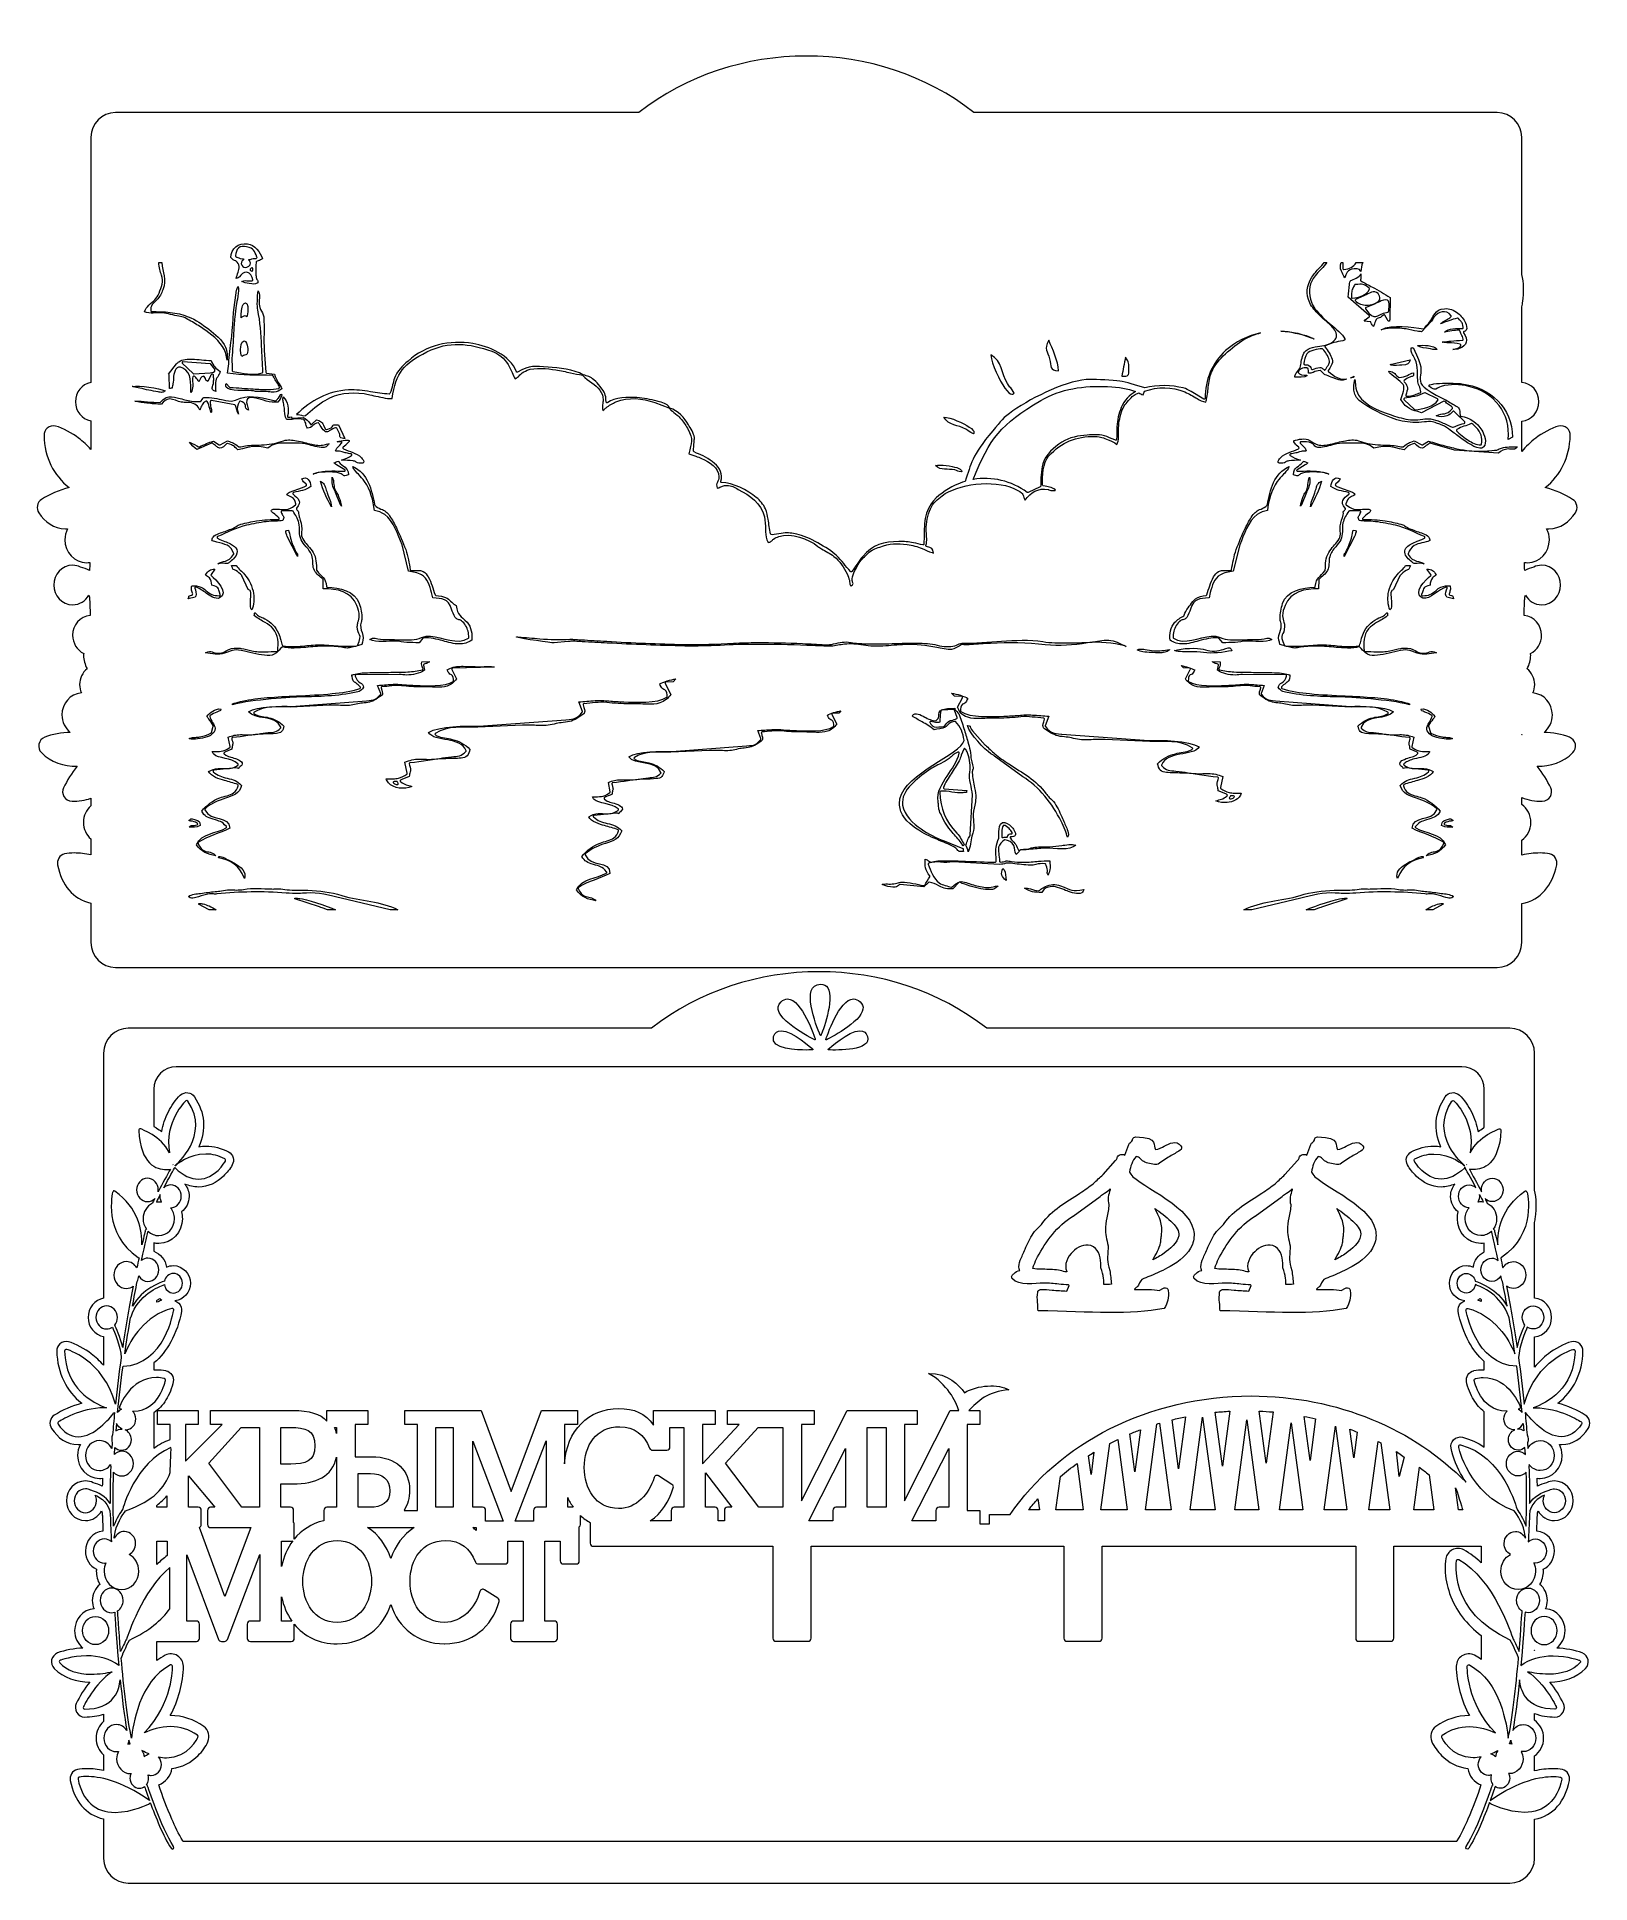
# Model space of a CAD drawing. Header units: centimetres. Extents: x -5.6 to 6.5, y -5.5 to 8.8.
import ezdxf

# ---------------------------------------------------------------- set-up
doc = ezdxf.new("R2010")
doc.units = ezdxf.units.CM
doc.header["$MEASUREMENT"] = 0
doc.layers.add('layer 1', color=7, linetype='Continuous')

msp = doc.modelspace()

# ---------------------------------------------------------------- linework, layer by layer
at = {"layer": 'layer 1', "color": 242, "lineweight": 9}
for points, knots in [([(-5.38632, 3.42368), (-5.42621, 3.45549), (-5.45109, 3.50586), (-5.45111, 3.56011), (-5.45111, 3.56011), (-5.45113, 3.64716), (-5.38705, 3.72419), (-5.29972, 3.73065), (-5.29972, 3.73065), (-5.30838, 3.75061), (-5.31315, 3.77259), (-5.31315, 3.79536), (-5.31315, 3.79536), (-5.31315, 3.84474), (-5.29072, 3.89043), (-5.25484, 3.91971), (-5.25484, 3.91971), (-5.27224, 3.95085), (-5.28204, 3.98684), (-5.28204, 4.02427), (-5.28204, 4.02427), (-5.28204, 4.02922), (-5.28186, 4.03415), (-5.28151, 4.03906), (-5.28151, 4.03906), (-5.33326, 4.06419), (-5.36758, 4.11935), (-5.36758, 4.18003), (-5.36758, 4.18003), (-5.36758, 4.25915), (-5.30927, 4.32893), (-5.23003, 4.33496), (-5.23003, 4.33496), (-5.23188, 4.37309), (-5.23325, 4.41124), (-5.23424, 4.44941), (-5.23424, 4.44941), (-5.23499, 4.45321), (-5.2354, 4.4571), (-5.23543, 4.46108), (-5.23543, 4.46108), (-5.23554, 4.47252), (-5.23762, 4.48294), (-5.24127, 4.49243), (-5.24127, 4.49243), (-5.26672, 4.44843), (-5.31275, 4.4179), (-5.36762, 4.4179), (-5.36762, 4.4179), (-5.45184, 4.4179), (-5.5153, 4.48996), (-5.5153, 4.57214), (-5.5153, 4.57214), (-5.5153, 4.65455), (-5.45154, 4.72639), (-5.36759, 4.72635), (-5.36759, 4.72635), (-5.34619, 4.72634), (-5.32523, 4.7215), (-5.30603, 4.7123), (-5.30603, 4.7123), (-5.28211, 4.70611), (-5.25806, 4.69675), (-5.23521, 4.68467), (-5.23521, 4.68467), (-5.23485, 4.70576), (-5.23438, 4.72685), (-5.2338, 4.74794), (-5.2338, 4.74794), (-5.24164, 4.74676), (-5.24963, 4.74616), (-5.25774, 4.74616), (-5.25774, 4.74616), (-5.35499, 4.74616), (-5.42779, 4.8297), (-5.42779, 4.92441), (-5.42779, 4.92441), (-5.42779, 4.95519), (-5.4201, 4.9848), (-5.40637, 5.01074), (-5.40637, 5.01074), (-5.412, 5.01033), (-5.41765, 5.01011), (-5.42332, 5.01011), (-5.42332, 5.01011), (-5.51358, 5.01011), (-5.58233, 5.06284), (-5.63097, 5.13552), (-5.63097, 5.13552), (-5.64165, 5.15149), (-5.64573, 5.17109), (-5.64239, 5.19001), (-5.64239, 5.19001), (-5.64228, 5.19068), (-5.64217, 5.19125), (-5.64203, 5.19192), (-5.64203, 5.19192), (-5.63786, 5.21188), (-5.62574, 5.22938), (-5.60938, 5.23928), (-5.60938, 5.23928), (-5.54836, 5.27804), (-5.47263, 5.31099), (-5.39539, 5.33227), (-5.39539, 5.33227), (-5.51574, 5.42751), (-5.58622, 5.5672), (-5.59051, 5.73797), (-5.59051, 5.73797), (-5.59106, 5.75998), (-5.58178, 5.78131), (-5.56514, 5.79569), (-5.56514, 5.79569), (-5.54737, 5.81124), (-5.52304, 5.81716), (-5.50009, 5.81139), (-5.50009, 5.81139), (-5.44189, 5.79676), (-5.36859, 5.75367), (-5.32175, 5.71819), (-5.32175, 5.71819), (-5.28609, 5.69119), (-5.25397, 5.66112), (-5.22532, 5.62844), (-5.22532, 5.62844), (-5.22532, 5.62844), (-5.22532, 5.8521), (-5.22532, 5.8521), (-5.22532, 5.8521), (-5.29569, 5.86417), (-5.34618, 5.92853), (-5.34618, 6.00115), (-5.34618, 6.00115), (-5.34618, 6.07373), (-5.29567, 6.13818), (-5.22532, 6.15027), (-5.22532, 6.15027), (-5.22532, 6.15027), (-5.22532, 6.83094), (-5.22532, 6.83094), (-5.22532, 6.83094), (-5.22703, 6.85801), (-5.22715, 6.88664), (-5.22532, 6.91456), (-5.22532, 6.91456), (-5.22532, 6.91456), (-5.22532, 8.06253), (-5.22532, 8.06253), (-5.22532, 8.06253), (-5.22532, 8.16839), (-5.13871, 8.255), (-5.03285, 8.255), (-5.03285, 8.255), (-5.03285, 8.255), (-0.95618, 8.255), (-0.95618, 8.255), (-0.95618, 8.255), (-0.20803, 8.84152), (0.90855, 8.84494), (1.65669, 8.255), (1.65669, 8.255), (1.65669, 8.255), (5.73333, 8.255), (5.73333, 8.255), (5.73333, 8.255), (5.83919, 8.255), (5.9258, 8.16839), (5.9258, 8.06253), (5.9258, 8.06253), (5.9258, 8.06253), (5.9258, 6.99657), (5.9258, 6.99657), (5.9258, 6.99657), (5.92606, 6.99568), (5.92632, 6.99478), (5.92654, 6.99387), (5.92654, 6.99387), (5.94245, 6.93088), (5.94259, 6.84734), (5.9335, 6.78397), (5.9335, 6.78397), (5.93143, 6.7696), (5.92886, 6.75547), (5.9258, 6.7416), (5.9258, 6.7416), (5.9258, 6.7416), (5.9258, 6.15185), (5.9258, 6.15185), (5.9258, 6.15185), (6.00258, 6.14565), (6.05912, 6.07795), (6.05912, 6.00115), (6.05912, 6.00115), (6.05912, 5.92432), (6.00258, 5.85671), (5.9258, 5.85052), (5.9258, 5.85052), (5.9258, 5.85052), (5.9258, 5.61381), (5.9258, 5.61381), (5.9258, 5.61381), (5.95751, 5.65218), (5.99377, 5.6872), (6.03469, 5.71819), (6.03469, 5.71819), (6.08153, 5.75367), (6.15483, 5.79676), (6.21303, 5.81139), (6.21303, 5.81139), (6.23598, 5.81716), (6.26031, 5.81124), (6.27808, 5.79569), (6.27808, 5.79569), (6.29472, 5.78131), (6.304, 5.75998), (6.30345, 5.73797), (6.30345, 5.73797), (6.29916, 5.56722), (6.22869, 5.42754), (6.10836, 5.33229), (6.10836, 5.33229), (6.18544, 5.31109), (6.26085, 5.27832), (6.3212, 5.23997), (6.3212, 5.23997), (6.33868, 5.22938), (6.3508, 5.21188), (6.35497, 5.19192), (6.35497, 5.19192), (6.35511, 5.19125), (6.35522, 5.19068), (6.35533, 5.19001), (6.35533, 5.19001), (6.35867, 5.17109), (6.35459, 5.15149), (6.34391, 5.13552), (6.34391, 5.13552), (6.29527, 5.06284), (6.22652, 5.01011), (6.13626, 5.01011), (6.13626, 5.01011), (6.13059, 5.01011), (6.12494, 5.01033), (6.11931, 5.01074), (6.11931, 5.01074), (6.13304, 4.9848), (6.14073, 4.95519), (6.14073, 4.92441), (6.14073, 4.92441), (6.14073, 4.8297), (6.06793, 4.74616), (5.97068, 4.74616), (5.97068, 4.74616), (5.96257, 4.74616), (5.95458, 4.74676), (5.94674, 4.74794), (5.94674, 4.74794), (5.94732, 4.72685), (5.94779, 4.70576), (5.94815, 4.68467), (5.94815, 4.68467), (5.971, 4.69675), (5.99505, 4.70611), (6.01897, 4.7123), (6.01897, 4.7123), (6.03817, 4.7215), (6.05913, 4.72634), (6.08053, 4.72635), (6.08053, 4.72635), (6.16448, 4.72639), (6.22824, 4.65455), (6.22824, 4.57214), (6.22824, 4.57214), (6.22824, 4.48996), (6.16478, 4.4179), (6.08056, 4.4179), (6.08056, 4.4179), (6.02569, 4.4179), (5.97966, 4.44843), (5.95421, 4.49243), (5.95421, 4.49243), (5.95056, 4.48294), (5.94848, 4.47252), (5.94837, 4.46108), (5.94837, 4.46108), (5.94834, 4.4571), (5.94793, 4.45321), (5.94718, 4.44941), (5.94718, 4.44941), (5.94619, 4.41124), (5.94482, 4.37309), (5.94297, 4.33496), (5.94297, 4.33496), (6.02221, 4.32893), (6.08052, 4.25915), (6.08052, 4.18003), (6.08052, 4.18003), (6.08052, 4.11935), (6.0462, 4.06419), (5.99445, 4.03906), (5.99445, 4.03906), (5.9948, 4.03415), (5.99498, 4.02922), (5.99498, 4.02427), (5.99498, 4.02427), (5.99498, 3.98684), (5.98518, 3.95085), (5.96778, 3.91971), (5.96778, 3.91971), (6.00366, 3.89043), (6.02609, 3.84474), (6.02609, 3.79536), (6.02609, 3.79536), (6.02609, 3.77259), (6.02132, 3.75061), (6.01266, 3.73065), (6.01266, 3.73065), (6.09999, 3.72419), (6.16407, 3.64716), (6.16405, 3.56011), (6.16405, 3.56011), (6.16403, 3.50586), (6.13915, 3.45549), (6.09926, 3.42368), (6.09926, 3.42368), (6.1642, 3.42076), (6.24036, 3.40785), (6.29805, 3.38539), (6.29805, 3.38539), (6.32112, 3.37641), (6.33793, 3.35632), (6.34315, 3.33212), (6.34315, 3.33212), (6.34325, 3.3317), (6.34332, 3.33133), (6.34341, 3.33091), (6.34341, 3.33091), (6.34801, 3.30728), (6.34104, 3.28271), (6.3244, 3.26529), (6.3244, 3.26529), (6.25082, 3.18818), (6.14836, 3.16071), (6.04483, 3.15901), (6.04483, 3.15901), (6.08793, 3.10574), (6.12486, 3.04695), (6.15102, 2.99203), (6.15102, 2.99203), (6.16146, 2.9701), (6.16048, 2.94437), (6.14849, 2.92325), (6.14849, 2.92325), (6.13558, 2.90049), (6.11153, 2.88634), (6.08536, 2.88634), (6.08536, 2.88634), (6.02997, 2.88632), (5.97509, 2.89435), (5.9258, 2.9145), (5.9258, 2.9145), (5.9258, 2.9145), (5.9258, 2.8607), (5.9258, 2.8607), (5.9258, 2.8607), (5.96932, 2.83022), (5.99693, 2.77811), (5.99691, 2.72168), (5.99691, 2.72168), (5.9969, 2.66529), (5.9693, 2.61321), (5.9258, 2.58275), (5.9258, 2.58275), (5.9258, 2.58275), (5.9258, 2.46626), (5.9258, 2.46626), (5.9258, 2.46626), (5.97343, 2.47717), (6.02158, 2.48329), (6.06941, 2.48329), (6.06941, 2.48329), (6.09152, 2.48329), (6.12105, 2.4821), (6.14294, 2.47664), (6.14294, 2.47664), (6.1619, 2.47214), (6.17825, 2.46015), (6.18836, 2.44342), (6.18836, 2.44342), (6.19798, 2.42751), (6.2012, 2.40858), (6.19758, 2.39037), (6.19758, 2.39037), (6.16569, 2.23012), (6.07504, 2.1174), (5.9258, 2.08897), (5.9258, 2.08897), (5.9258, 2.08897), (5.9258, 1.78414), (5.9258, 1.78414), (5.9258, 1.78414), (5.9258, 1.67828), (5.83919, 1.59167), (5.73333, 1.59167), (5.73333, 1.59167), (2.02373, 1.59167), (-1.32306, 1.59167), (-5.03285, 1.59167), (-5.03285, 1.59167), (-5.13871, 1.59167), (-5.22532, 1.67828), (-5.22532, 1.78414), (-5.22532, 1.78414), (-5.22532, 1.78414), (-5.22532, 2.09159), (-5.22532, 2.09159), (-5.22532, 2.09159), (-5.36715, 2.1238), (-5.45365, 2.23464), (-5.48464, 2.39037), (-5.48464, 2.39037), (-5.48826, 2.40858), (-5.48504, 2.42751), (-5.47542, 2.44342), (-5.47542, 2.44342), (-5.46531, 2.46015), (-5.44896, 2.47214), (-5.43, 2.47664), (-5.43, 2.47664), (-5.40811, 2.4821), (-5.37858, 2.48329), (-5.35647, 2.48329), (-5.35647, 2.48329), (-5.3128, 2.48329), (-5.26888, 2.47818), (-5.22532, 2.469), (-5.22532, 2.469), (-5.22532, 2.469), (-5.22532, 2.59242), (-5.22532, 2.59242), (-5.22532, 2.59242), (-5.26156, 2.62358), (-5.28396, 2.67088), (-5.28397, 2.72168), (-5.28397, 2.72168), (-5.28398, 2.77251), (-5.26157, 2.81985), (-5.22532, 2.85102), (-5.22532, 2.85102), (-5.22532, 2.85102), (-5.22532, 2.90969), (-5.22532, 2.90969), (-5.22532, 2.90969), (-5.27131, 2.89305), (-5.32165, 2.88632), (-5.37242, 2.88634), (-5.37242, 2.88634), (-5.39859, 2.88634), (-5.42264, 2.90049), (-5.43555, 2.92325), (-5.43555, 2.92325), (-5.44754, 2.94437), (-5.44852, 2.9701), (-5.43808, 2.99203), (-5.43808, 2.99203), (-5.41192, 3.04695), (-5.37499, 3.10574), (-5.33189, 3.15901), (-5.33189, 3.15901), (-5.43542, 3.16071), (-5.53788, 3.18818), (-5.61146, 3.26529), (-5.61146, 3.26529), (-5.6281, 3.28271), (-5.63507, 3.30728), (-5.63047, 3.33091), (-5.63047, 3.33091), (-5.63038, 3.33133), (-5.63031, 3.3317), (-5.63021, 3.33212), (-5.63021, 3.33212), (-5.62499, 3.35632), (-5.60818, 3.37641), (-5.58511, 3.38539), (-5.58511, 3.38539), (-5.52742, 3.40785), (-5.45126, 3.42076), (-5.38632, 3.42368)], [0, 0, 0, 0, 0.00813008, 0.00813008, 0.00813008, 0.00813008, 0.01626016, 0.01626016, 0.01626016, 0.01626016, 0.02439024, 0.02439024, 0.02439024, 0.02439024, 0.03252033, 0.03252033, 0.03252033, 0.03252033, 0.04065041, 0.04065041, 0.04065041, 0.04065041, 0.04878049, 0.04878049, 0.04878049, 0.04878049, 0.05691057, 0.05691057, 0.05691057, 0.05691057, 0.06504065, 0.06504065, 0.06504065, 0.06504065, 0.07317073, 0.07317073, 0.07317073, 0.07317073, 0.08130081, 0.08130081, 0.08130081, 0.08130081, 0.08943089, 0.08943089, 0.08943089, 0.08943089, 0.09756098, 0.09756098, 0.09756098, 0.09756098, 0.10569106, 0.10569106, 0.10569106, 0.10569106, 0.11382114, 0.11382114, 0.11382114, 0.11382114, 0.12195122, 0.12195122, 0.12195122, 0.12195122, 0.1300813, 0.1300813, 0.1300813, 0.1300813, 0.13821138, 0.13821138, 0.13821138, 0.13821138, 0.14634146, 0.14634146, 0.14634146, 0.14634146, 0.15447154, 0.15447154, 0.15447154, 0.15447154, 0.16260163, 0.16260163, 0.16260163, 0.16260163, 0.17073171, 0.17073171, 0.17073171, 0.17073171, 0.17886179, 0.17886179, 0.17886179, 0.17886179, 0.18699187, 0.18699187, 0.18699187, 0.18699187, 0.19512195, 0.19512195, 0.19512195, 0.19512195, 0.20325203, 0.20325203, 0.20325203, 0.20325203, 0.21138211, 0.21138211, 0.21138211, 0.21138211, 0.2195122, 0.2195122, 0.2195122, 0.2195122, 0.22764228, 0.22764228, 0.22764228, 0.22764228, 0.23577236, 0.23577236, 0.23577236, 0.23577236, 0.24390244, 0.24390244, 0.24390244, 0.24390244, 0.25203252, 0.25203252, 0.25203252, 0.25203252, 0.2601626, 0.2601626, 0.2601626, 0.2601626, 0.26829268, 0.26829268, 0.26829268, 0.26829268, 0.27642276, 0.27642276, 0.27642276, 0.27642276, 0.28455285, 0.28455285, 0.28455285, 0.28455285, 0.29268293, 0.29268293, 0.29268293, 0.29268293, 0.30081301, 0.30081301, 0.30081301, 0.30081301, 0.30894309, 0.30894309, 0.30894309, 0.30894309, 0.31707317, 0.31707317, 0.31707317, 0.31707317, 0.32520325, 0.32520325, 0.32520325, 0.32520325, 0.33333333, 0.33333333, 0.33333333, 0.33333333, 0.34146341, 0.34146341, 0.34146341, 0.34146341, 0.3495935, 0.3495935, 0.3495935, 0.3495935, 0.35772358, 0.35772358, 0.35772358, 0.35772358, 0.36585366, 0.36585366, 0.36585366, 0.36585366, 0.37398374, 0.37398374, 0.37398374, 0.37398374, 0.38211382, 0.38211382, 0.38211382, 0.38211382, 0.3902439, 0.3902439, 0.3902439, 0.3902439, 0.39837398, 0.39837398, 0.39837398, 0.39837398, 0.40650407, 0.40650407, 0.40650407, 0.40650407, 0.41463415, 0.41463415, 0.41463415, 0.41463415, 0.42276423, 0.42276423, 0.42276423, 0.42276423, 0.43089431, 0.43089431, 0.43089431, 0.43089431, 0.43902439, 0.43902439, 0.43902439, 0.43902439, 0.44715447, 0.44715447, 0.44715447, 0.44715447, 0.45528455, 0.45528455, 0.45528455, 0.45528455, 0.46341463, 0.46341463, 0.46341463, 0.46341463, 0.47154472, 0.47154472, 0.47154472, 0.47154472, 0.4796748, 0.4796748, 0.4796748, 0.4796748, 0.48780488, 0.48780488, 0.48780488, 0.48780488, 0.49593496, 0.49593496, 0.49593496, 0.49593496, 0.50406504, 0.50406504, 0.50406504, 0.50406504, 0.51219512, 0.51219512, 0.51219512, 0.51219512, 0.5203252, 0.5203252, 0.5203252, 0.5203252, 0.52845528, 0.52845528, 0.52845528, 0.52845528, 0.53658537, 0.53658537, 0.53658537, 0.53658537, 0.54471545, 0.54471545, 0.54471545, 0.54471545, 0.55284553, 0.55284553, 0.55284553, 0.55284553, 0.56097561, 0.56097561, 0.56097561, 0.56097561, 0.56910569, 0.56910569, 0.56910569, 0.56910569, 0.57723577, 0.57723577, 0.57723577, 0.57723577, 0.58536585, 0.58536585, 0.58536585, 0.58536585, 0.59349593, 0.59349593, 0.59349593, 0.59349593, 0.60162602, 0.60162602, 0.60162602, 0.60162602, 0.6097561, 0.6097561, 0.6097561, 0.6097561, 0.61788618, 0.61788618, 0.61788618, 0.61788618, 0.62601626, 0.62601626, 0.62601626, 0.62601626, 0.63414634, 0.63414634, 0.63414634, 0.63414634, 0.64227642, 0.64227642, 0.64227642, 0.64227642, 0.6504065, 0.6504065, 0.6504065, 0.6504065, 0.65853659, 0.65853659, 0.65853659, 0.65853659, 0.66666667, 0.66666667, 0.66666667, 0.66666667, 0.67479675, 0.67479675, 0.67479675, 0.67479675, 0.68292683, 0.68292683, 0.68292683, 0.68292683, 0.69105691, 0.69105691, 0.69105691, 0.69105691, 0.69918699, 0.69918699, 0.69918699, 0.69918699, 0.70731707, 0.70731707, 0.70731707, 0.70731707, 0.71544715, 0.71544715, 0.71544715, 0.71544715, 0.72357724, 0.72357724, 0.72357724, 0.72357724, 0.73170732, 0.73170732, 0.73170732, 0.73170732, 0.7398374, 0.7398374, 0.7398374, 0.7398374, 0.74796748, 0.74796748, 0.74796748, 0.74796748, 0.75609756, 0.75609756, 0.75609756, 0.75609756, 0.76422764, 0.76422764, 0.76422764, 0.76422764, 0.77235772, 0.77235772, 0.77235772, 0.77235772, 0.7804878, 0.7804878, 0.7804878, 0.7804878, 0.78861789, 0.78861789, 0.78861789, 0.78861789, 0.79674797, 0.79674797, 0.79674797, 0.79674797, 0.80487805, 0.80487805, 0.80487805, 0.80487805, 0.81300813, 0.81300813, 0.81300813, 0.81300813, 0.82113821, 0.82113821, 0.82113821, 0.82113821, 0.82926829, 0.82926829, 0.82926829, 0.82926829, 0.83739837, 0.83739837, 0.83739837, 0.83739837, 0.84552846, 0.84552846, 0.84552846, 0.84552846, 0.85365854, 0.85365854, 0.85365854, 0.85365854, 0.86178862, 0.86178862, 0.86178862, 0.86178862, 0.8699187, 0.8699187, 0.8699187, 0.8699187, 0.87804878, 0.87804878, 0.87804878, 0.87804878, 0.88617886, 0.88617886, 0.88617886, 0.88617886, 0.89430894, 0.89430894, 0.89430894, 0.89430894, 0.90243902, 0.90243902, 0.90243902, 0.90243902, 0.91056911, 0.91056911, 0.91056911, 0.91056911, 0.91869919, 0.91869919, 0.91869919, 0.91869919, 0.92682927, 0.92682927, 0.92682927, 0.92682927, 0.93495935, 0.93495935, 0.93495935, 0.93495935, 0.94308943, 0.94308943, 0.94308943, 0.94308943, 0.95121951, 0.95121951, 0.95121951, 0.95121951, 0.95934959, 0.95934959, 0.95934959, 0.95934959, 0.96747967, 0.96747967, 0.96747967, 0.96747967, 0.97560976, 0.97560976, 0.97560976, 0.97560976, 0.98373984, 0.98373984, 0.98373984, 0.98373984, 1, 1, 1, 1]), ([(5.9258, 3.40814), (5.9258, 3.40814), (5.9258, 3.40541), (5.9258, 3.40541), (5.9258, 3.40541), (5.9258, 3.40541), (5.9292, 3.40634), (5.9292, 3.40634), (5.9292, 3.40634), (5.9292, 3.40634), (5.9258, 3.40814), (5.9258, 3.40814)], [0, 0, 0, 0, 0.25, 0.25, 0.25, 0.25, 0.5, 0.5, 0.5, 0.5, 1, 1, 1, 1]), ([(-5.28722, -3.71506), (-5.32711, -3.68325), (-5.35199, -3.63288), (-5.35201, -3.57863), (-5.35201, -3.57863), (-5.35203, -3.49158), (-5.28795, -3.41455), (-5.20062, -3.40809), (-5.20062, -3.40809), (-5.20928, -3.38813), (-5.21405, -3.36615), (-5.21405, -3.34338), (-5.21405, -3.34338), (-5.21405, -3.294), (-5.19162, -3.24831), (-5.15574, -3.21903), (-5.15574, -3.21903), (-5.17314, -3.18789), (-5.18294, -3.1519), (-5.18294, -3.11447), (-5.18294, -3.11447), (-5.18294, -3.10952), (-5.18276, -3.10459), (-5.18241, -3.09968), (-5.18241, -3.09968), (-5.23416, -3.07455), (-5.26848, -3.01939), (-5.26848, -2.95871), (-5.26848, -2.95871), (-5.26848, -2.87959), (-5.21017, -2.80981), (-5.13093, -2.80378), (-5.13093, -2.80378), (-5.13278, -2.76565), (-5.13415, -2.7275), (-5.13514, -2.68933), (-5.13514, -2.68933), (-5.13589, -2.68553), (-5.1363, -2.68164), (-5.13633, -2.67766), (-5.13633, -2.67766), (-5.13644, -2.66622), (-5.13852, -2.6558), (-5.14217, -2.64631), (-5.14217, -2.64631), (-5.16762, -2.69031), (-5.21365, -2.72084), (-5.26852, -2.72084), (-5.26852, -2.72084), (-5.35274, -2.72084), (-5.4162, -2.64878), (-5.4162, -2.5666), (-5.4162, -2.5666), (-5.4162, -2.48419), (-5.35244, -2.41235), (-5.26849, -2.41239), (-5.26849, -2.41239), (-5.24709, -2.4124), (-5.22613, -2.41724), (-5.20693, -2.42644), (-5.20693, -2.42644), (-5.18301, -2.43263), (-5.15896, -2.44199), (-5.13611, -2.45407), (-5.13611, -2.45407), (-5.13575, -2.43298), (-5.13528, -2.41189), (-5.1347, -2.3908), (-5.1347, -2.3908), (-5.14254, -2.39198), (-5.15053, -2.39258), (-5.15864, -2.39258), (-5.15864, -2.39258), (-5.25589, -2.39258), (-5.32869, -2.30904), (-5.32869, -2.21433), (-5.32869, -2.21433), (-5.32869, -2.18355), (-5.321, -2.15394), (-5.30727, -2.128), (-5.30727, -2.128), (-5.3129, -2.12841), (-5.31855, -2.12863), (-5.32422, -2.12863), (-5.32422, -2.12863), (-5.41448, -2.12863), (-5.48323, -2.0759), (-5.53187, -2.00322), (-5.53187, -2.00322), (-5.54255, -1.98725), (-5.54663, -1.96765), (-5.54329, -1.94873), (-5.54329, -1.94873), (-5.54318, -1.94806), (-5.54307, -1.94749), (-5.54293, -1.94682), (-5.54293, -1.94682), (-5.53876, -1.92686), (-5.52664, -1.90936), (-5.51028, -1.89946), (-5.51028, -1.89946), (-5.44926, -1.8607), (-5.37353, -1.82775), (-5.29629, -1.80647), (-5.29629, -1.80647), (-5.41664, -1.71123), (-5.48712, -1.57154), (-5.49141, -1.40077), (-5.49141, -1.40077), (-5.49196, -1.37876), (-5.48268, -1.35743), (-5.46604, -1.34305), (-5.46604, -1.34305), (-5.44827, -1.3275), (-5.42394, -1.32158), (-5.40099, -1.32735), (-5.40099, -1.32735), (-5.34279, -1.34198), (-5.26949, -1.38507), (-5.22265, -1.42055), (-5.22265, -1.42055), (-5.18699, -1.44755), (-5.15487, -1.47762), (-5.12622, -1.5103), (-5.12622, -1.5103), (-5.12622, -1.5103), (-5.12622, -1.28664), (-5.12622, -1.28664), (-5.12622, -1.28664), (-5.19659, -1.27457), (-5.24708, -1.21021), (-5.24708, -1.13759), (-5.24708, -1.13759), (-5.24708, -1.06501), (-5.19657, -1.00056), (-5.12622, -0.98847), (-5.12622, -0.98847), (-5.12622, -0.98847), (-5.12622, -0.3078), (-5.12622, -0.3078), (-5.12622, -0.3078), (-5.12793, -0.28073), (-5.12805, -0.2521), (-5.12622, -0.22418), (-5.12622, -0.22418), (-5.12622, -0.22418), (-5.12622, 0.92379), (-5.12622, 0.92379), (-5.12622, 0.92379), (-5.12622, 1.02965), (-5.03961, 1.11626), (-4.93375, 1.11626), (-4.93375, 1.11626), (-4.93375, 1.11626), (-0.85708, 1.11626), (-0.85708, 1.11626), (-0.85708, 1.11626), (-0.10893, 1.70278), (1.00765, 1.7062), (1.75579, 1.11626), (1.75579, 1.11626), (1.75579, 1.11626), (5.83243, 1.11626), (5.83243, 1.11626), (5.83243, 1.11626), (5.93829, 1.11626), (6.0249, 1.02965), (6.0249, 0.92379), (6.0249, 0.92379), (6.0249, 0.92379), (6.0249, -0.14217), (6.0249, -0.14217), (6.0249, -0.14217), (6.02516, -0.14306), (6.02542, -0.14396), (6.02564, -0.14487), (6.02564, -0.14487), (6.04155, -0.20786), (6.04169, -0.2914), (6.0326, -0.35477), (6.0326, -0.35477), (6.03053, -0.36914), (6.02796, -0.38327), (6.0249, -0.39714), (6.0249, -0.39714), (6.0249, -0.39714), (6.0249, -0.98689), (6.0249, -0.98689), (6.0249, -0.98689), (6.10168, -0.99309), (6.15822, -1.06079), (6.15822, -1.13759), (6.15822, -1.13759), (6.15822, -1.21442), (6.10168, -1.28203), (6.0249, -1.28822), (6.0249, -1.28822), (6.0249, -1.28822), (6.0249, -1.52493), (6.0249, -1.52493), (6.0249, -1.52493), (6.05661, -1.48656), (6.09287, -1.45154), (6.13379, -1.42055), (6.13379, -1.42055), (6.18063, -1.38507), (6.25393, -1.34198), (6.31213, -1.32735), (6.31213, -1.32735), (6.33508, -1.32158), (6.35941, -1.3275), (6.37718, -1.34305), (6.37718, -1.34305), (6.39382, -1.35743), (6.4031, -1.37876), (6.40255, -1.40077), (6.40255, -1.40077), (6.39826, -1.57152), (6.32779, -1.7112), (6.20746, -1.80645), (6.20746, -1.80645), (6.28454, -1.82765), (6.35995, -1.86042), (6.4203, -1.89877), (6.4203, -1.89877), (6.43778, -1.90936), (6.4499, -1.92686), (6.45407, -1.94682), (6.45407, -1.94682), (6.45421, -1.94749), (6.45432, -1.94806), (6.45443, -1.94873), (6.45443, -1.94873), (6.45777, -1.96765), (6.45369, -1.98725), (6.44301, -2.00322), (6.44301, -2.00322), (6.39437, -2.0759), (6.32562, -2.12863), (6.23536, -2.12863), (6.23536, -2.12863), (6.22969, -2.12863), (6.22404, -2.12841), (6.21841, -2.128), (6.21841, -2.128), (6.23214, -2.15394), (6.23983, -2.18355), (6.23983, -2.21433), (6.23983, -2.21433), (6.23983, -2.30904), (6.16703, -2.39258), (6.06978, -2.39258), (6.06978, -2.39258), (6.06167, -2.39258), (6.05368, -2.39198), (6.04584, -2.3908), (6.04584, -2.3908), (6.04642, -2.41189), (6.04689, -2.43298), (6.04725, -2.45407), (6.04725, -2.45407), (6.0701, -2.44199), (6.09415, -2.43263), (6.11807, -2.42644), (6.11807, -2.42644), (6.13727, -2.41724), (6.15823, -2.4124), (6.17963, -2.41239), (6.17963, -2.41239), (6.26358, -2.41235), (6.32734, -2.48419), (6.32734, -2.5666), (6.32734, -2.5666), (6.32734, -2.64878), (6.26388, -2.72084), (6.17966, -2.72084), (6.17966, -2.72084), (6.12479, -2.72084), (6.07876, -2.69031), (6.05331, -2.64631), (6.05331, -2.64631), (6.04966, -2.6558), (6.04758, -2.66622), (6.04747, -2.67766), (6.04747, -2.67766), (6.04744, -2.68164), (6.04703, -2.68553), (6.04628, -2.68933), (6.04628, -2.68933), (6.04529, -2.7275), (6.04392, -2.76565), (6.04207, -2.80378), (6.04207, -2.80378), (6.12131, -2.80981), (6.17962, -2.87959), (6.17962, -2.95871), (6.17962, -2.95871), (6.17962, -3.01939), (6.1453, -3.07455), (6.09355, -3.09968), (6.09355, -3.09968), (6.0939, -3.10459), (6.09408, -3.10952), (6.09408, -3.11447), (6.09408, -3.11447), (6.09408, -3.1519), (6.08428, -3.18789), (6.06688, -3.21903), (6.06688, -3.21903), (6.10276, -3.24831), (6.12519, -3.294), (6.12519, -3.34338), (6.12519, -3.34338), (6.12519, -3.36615), (6.12042, -3.38813), (6.11176, -3.40809), (6.11176, -3.40809), (6.19909, -3.41455), (6.26317, -3.49158), (6.26315, -3.57863), (6.26315, -3.57863), (6.26313, -3.63288), (6.23825, -3.68325), (6.19836, -3.71506), (6.19836, -3.71506), (6.2633, -3.71798), (6.33946, -3.73089), (6.39715, -3.75335), (6.39715, -3.75335), (6.42022, -3.76233), (6.43703, -3.78242), (6.44225, -3.80662), (6.44225, -3.80662), (6.44235, -3.80704), (6.44242, -3.80741), (6.44251, -3.80783), (6.44251, -3.80783), (6.44711, -3.83146), (6.44014, -3.85603), (6.4235, -3.87345), (6.4235, -3.87345), (6.34992, -3.95056), (6.24746, -3.97803), (6.14393, -3.97973), (6.14393, -3.97973), (6.18703, -4.033), (6.22396, -4.09179), (6.25012, -4.14671), (6.25012, -4.14671), (6.26056, -4.16864), (6.25958, -4.19437), (6.24759, -4.21549), (6.24759, -4.21549), (6.23468, -4.23825), (6.21063, -4.2524), (6.18446, -4.2524), (6.18446, -4.2524), (6.12907, -4.25242), (6.07419, -4.24439), (6.0249, -4.22424), (6.0249, -4.22424), (6.0249, -4.22424), (6.0249, -4.27804), (6.0249, -4.27804), (6.0249, -4.27804), (6.06842, -4.30852), (6.09603, -4.36063), (6.09601, -4.41706), (6.09601, -4.41706), (6.096, -4.47345), (6.0684, -4.52553), (6.0249, -4.55599), (6.0249, -4.55599), (6.0249, -4.55599), (6.0249, -4.67248), (6.0249, -4.67248), (6.0249, -4.67248), (6.07253, -4.66157), (6.12068, -4.65545), (6.16851, -4.65545), (6.16851, -4.65545), (6.19062, -4.65545), (6.22015, -4.65664), (6.24204, -4.6621), (6.24204, -4.6621), (6.261, -4.6666), (6.27735, -4.67859), (6.28746, -4.69532), (6.28746, -4.69532), (6.29708, -4.71123), (6.3003, -4.73016), (6.29668, -4.74837), (6.29668, -4.74837), (6.26479, -4.90862), (6.17414, -5.02134), (6.0249, -5.04977), (6.0249, -5.04977), (6.0249, -5.04977), (6.0249, -5.3546), (6.0249, -5.3546), (6.0249, -5.3546), (6.0249, -5.46046), (5.93829, -5.54707), (5.83243, -5.54707), (5.83243, -5.54707), (2.12283, -5.54707), (-1.22397, -5.54707), (-4.93375, -5.54707), (-4.93375, -5.54707), (-5.03961, -5.54707), (-5.12622, -5.46046), (-5.12622, -5.3546), (-5.12622, -5.3546), (-5.12622, -5.3546), (-5.12622, -5.04715), (-5.12622, -5.04715), (-5.12622, -5.04715), (-5.26805, -5.01494), (-5.35455, -4.9041), (-5.38554, -4.74837), (-5.38554, -4.74837), (-5.38916, -4.73016), (-5.38594, -4.71123), (-5.37632, -4.69532), (-5.37632, -4.69532), (-5.36621, -4.67859), (-5.34986, -4.6666), (-5.3309, -4.6621), (-5.3309, -4.6621), (-5.30901, -4.65664), (-5.27948, -4.65545), (-5.25737, -4.65545), (-5.25737, -4.65545), (-5.2137, -4.65545), (-5.16978, -4.66056), (-5.12622, -4.66974), (-5.12622, -4.66974), (-5.12622, -4.66974), (-5.12622, -4.54632), (-5.12622, -4.54632), (-5.12622, -4.54632), (-5.16246, -4.51516), (-5.18486, -4.46786), (-5.18487, -4.41706), (-5.18487, -4.41706), (-5.18488, -4.36623), (-5.16247, -4.31889), (-5.12622, -4.28772), (-5.12622, -4.28772), (-5.12622, -4.28772), (-5.12622, -4.22905), (-5.12622, -4.22905), (-5.12622, -4.22905), (-5.17221, -4.24569), (-5.22255, -4.25242), (-5.27332, -4.2524), (-5.27332, -4.2524), (-5.29949, -4.2524), (-5.32354, -4.23825), (-5.33645, -4.21549), (-5.33645, -4.21549), (-5.34844, -4.19437), (-5.34942, -4.16864), (-5.33898, -4.14671), (-5.33898, -4.14671), (-5.31282, -4.09179), (-5.27589, -4.033), (-5.23279, -3.97973), (-5.23279, -3.97973), (-5.33632, -3.97803), (-5.43878, -3.95056), (-5.51236, -3.87345), (-5.51236, -3.87345), (-5.529, -3.85603), (-5.53597, -3.83146), (-5.53137, -3.80783), (-5.53137, -3.80783), (-5.53128, -3.80741), (-5.53121, -3.80704), (-5.53111, -3.80662), (-5.53111, -3.80662), (-5.52589, -3.78242), (-5.50908, -3.76233), (-5.48601, -3.75335), (-5.48601, -3.75335), (-5.42832, -3.73089), (-5.35216, -3.71798), (-5.28722, -3.71506)], [0, 0, 0, 0, 0.00813008, 0.00813008, 0.00813008, 0.00813008, 0.01626016, 0.01626016, 0.01626016, 0.01626016, 0.02439024, 0.02439024, 0.02439024, 0.02439024, 0.03252033, 0.03252033, 0.03252033, 0.03252033, 0.04065041, 0.04065041, 0.04065041, 0.04065041, 0.04878049, 0.04878049, 0.04878049, 0.04878049, 0.05691057, 0.05691057, 0.05691057, 0.05691057, 0.06504065, 0.06504065, 0.06504065, 0.06504065, 0.07317073, 0.07317073, 0.07317073, 0.07317073, 0.08130081, 0.08130081, 0.08130081, 0.08130081, 0.08943089, 0.08943089, 0.08943089, 0.08943089, 0.09756098, 0.09756098, 0.09756098, 0.09756098, 0.10569106, 0.10569106, 0.10569106, 0.10569106, 0.11382114, 0.11382114, 0.11382114, 0.11382114, 0.12195122, 0.12195122, 0.12195122, 0.12195122, 0.1300813, 0.1300813, 0.1300813, 0.1300813, 0.13821138, 0.13821138, 0.13821138, 0.13821138, 0.14634146, 0.14634146, 0.14634146, 0.14634146, 0.15447154, 0.15447154, 0.15447154, 0.15447154, 0.16260163, 0.16260163, 0.16260163, 0.16260163, 0.17073171, 0.17073171, 0.17073171, 0.17073171, 0.17886179, 0.17886179, 0.17886179, 0.17886179, 0.18699187, 0.18699187, 0.18699187, 0.18699187, 0.19512195, 0.19512195, 0.19512195, 0.19512195, 0.20325203, 0.20325203, 0.20325203, 0.20325203, 0.21138211, 0.21138211, 0.21138211, 0.21138211, 0.2195122, 0.2195122, 0.2195122, 0.2195122, 0.22764228, 0.22764228, 0.22764228, 0.22764228, 0.23577236, 0.23577236, 0.23577236, 0.23577236, 0.24390244, 0.24390244, 0.24390244, 0.24390244, 0.25203252, 0.25203252, 0.25203252, 0.25203252, 0.2601626, 0.2601626, 0.2601626, 0.2601626, 0.26829268, 0.26829268, 0.26829268, 0.26829268, 0.27642276, 0.27642276, 0.27642276, 0.27642276, 0.28455285, 0.28455285, 0.28455285, 0.28455285, 0.29268293, 0.29268293, 0.29268293, 0.29268293, 0.30081301, 0.30081301, 0.30081301, 0.30081301, 0.30894309, 0.30894309, 0.30894309, 0.30894309, 0.31707317, 0.31707317, 0.31707317, 0.31707317, 0.32520325, 0.32520325, 0.32520325, 0.32520325, 0.33333333, 0.33333333, 0.33333333, 0.33333333, 0.34146341, 0.34146341, 0.34146341, 0.34146341, 0.3495935, 0.3495935, 0.3495935, 0.3495935, 0.35772358, 0.35772358, 0.35772358, 0.35772358, 0.36585366, 0.36585366, 0.36585366, 0.36585366, 0.37398374, 0.37398374, 0.37398374, 0.37398374, 0.38211382, 0.38211382, 0.38211382, 0.38211382, 0.3902439, 0.3902439, 0.3902439, 0.3902439, 0.39837398, 0.39837398, 0.39837398, 0.39837398, 0.40650407, 0.40650407, 0.40650407, 0.40650407, 0.41463415, 0.41463415, 0.41463415, 0.41463415, 0.42276423, 0.42276423, 0.42276423, 0.42276423, 0.43089431, 0.43089431, 0.43089431, 0.43089431, 0.43902439, 0.43902439, 0.43902439, 0.43902439, 0.44715447, 0.44715447, 0.44715447, 0.44715447, 0.45528455, 0.45528455, 0.45528455, 0.45528455, 0.46341463, 0.46341463, 0.46341463, 0.46341463, 0.47154472, 0.47154472, 0.47154472, 0.47154472, 0.4796748, 0.4796748, 0.4796748, 0.4796748, 0.48780488, 0.48780488, 0.48780488, 0.48780488, 0.49593496, 0.49593496, 0.49593496, 0.49593496, 0.50406504, 0.50406504, 0.50406504, 0.50406504, 0.51219512, 0.51219512, 0.51219512, 0.51219512, 0.5203252, 0.5203252, 0.5203252, 0.5203252, 0.52845528, 0.52845528, 0.52845528, 0.52845528, 0.53658537, 0.53658537, 0.53658537, 0.53658537, 0.54471545, 0.54471545, 0.54471545, 0.54471545, 0.55284553, 0.55284553, 0.55284553, 0.55284553, 0.56097561, 0.56097561, 0.56097561, 0.56097561, 0.56910569, 0.56910569, 0.56910569, 0.56910569, 0.57723577, 0.57723577, 0.57723577, 0.57723577, 0.58536585, 0.58536585, 0.58536585, 0.58536585, 0.59349593, 0.59349593, 0.59349593, 0.59349593, 0.60162602, 0.60162602, 0.60162602, 0.60162602, 0.6097561, 0.6097561, 0.6097561, 0.6097561, 0.61788618, 0.61788618, 0.61788618, 0.61788618, 0.62601626, 0.62601626, 0.62601626, 0.62601626, 0.63414634, 0.63414634, 0.63414634, 0.63414634, 0.64227642, 0.64227642, 0.64227642, 0.64227642, 0.6504065, 0.6504065, 0.6504065, 0.6504065, 0.65853659, 0.65853659, 0.65853659, 0.65853659, 0.66666667, 0.66666667, 0.66666667, 0.66666667, 0.67479675, 0.67479675, 0.67479675, 0.67479675, 0.68292683, 0.68292683, 0.68292683, 0.68292683, 0.69105691, 0.69105691, 0.69105691, 0.69105691, 0.69918699, 0.69918699, 0.69918699, 0.69918699, 0.70731707, 0.70731707, 0.70731707, 0.70731707, 0.71544715, 0.71544715, 0.71544715, 0.71544715, 0.72357724, 0.72357724, 0.72357724, 0.72357724, 0.73170732, 0.73170732, 0.73170732, 0.73170732, 0.7398374, 0.7398374, 0.7398374, 0.7398374, 0.74796748, 0.74796748, 0.74796748, 0.74796748, 0.75609756, 0.75609756, 0.75609756, 0.75609756, 0.76422764, 0.76422764, 0.76422764, 0.76422764, 0.77235772, 0.77235772, 0.77235772, 0.77235772, 0.7804878, 0.7804878, 0.7804878, 0.7804878, 0.78861789, 0.78861789, 0.78861789, 0.78861789, 0.79674797, 0.79674797, 0.79674797, 0.79674797, 0.80487805, 0.80487805, 0.80487805, 0.80487805, 0.81300813, 0.81300813, 0.81300813, 0.81300813, 0.82113821, 0.82113821, 0.82113821, 0.82113821, 0.82926829, 0.82926829, 0.82926829, 0.82926829, 0.83739837, 0.83739837, 0.83739837, 0.83739837, 0.84552846, 0.84552846, 0.84552846, 0.84552846, 0.85365854, 0.85365854, 0.85365854, 0.85365854, 0.86178862, 0.86178862, 0.86178862, 0.86178862, 0.8699187, 0.8699187, 0.8699187, 0.8699187, 0.87804878, 0.87804878, 0.87804878, 0.87804878, 0.88617886, 0.88617886, 0.88617886, 0.88617886, 0.89430894, 0.89430894, 0.89430894, 0.89430894, 0.90243902, 0.90243902, 0.90243902, 0.90243902, 0.91056911, 0.91056911, 0.91056911, 0.91056911, 0.91869919, 0.91869919, 0.91869919, 0.91869919, 0.92682927, 0.92682927, 0.92682927, 0.92682927, 0.93495935, 0.93495935, 0.93495935, 0.93495935, 0.94308943, 0.94308943, 0.94308943, 0.94308943, 0.95121951, 0.95121951, 0.95121951, 0.95121951, 0.95934959, 0.95934959, 0.95934959, 0.95934959, 0.96747967, 0.96747967, 0.96747967, 0.96747967, 0.97560976, 0.97560976, 0.97560976, 0.97560976, 0.98373984, 0.98373984, 0.98373984, 0.98373984, 1, 1, 1, 1]), ([(-0.4597, -2.27893), (-0.4597, -2.27893), (-0.4597, -1.97147), (-0.4597, -1.97147), (-0.4597, -1.97147), (-0.4597, -1.97147), (-0.36076, -1.97147), (-0.36076, -1.97147), (-0.36076, -1.97147), (-0.36076, -1.97147), (-0.36076, -1.86307), (-0.36076, -1.86307), (-0.36076, -1.86307), (-0.36076, -1.86307), (-0.7367, -1.86307), (-0.7367, -1.86307), (-0.7367, -1.86307), (-0.7367, -1.86307), (-0.76365, -1.86307), (-0.76365, -1.86307), (-0.76365, -1.86307), (-0.76365, -1.86307), (-0.84036, -1.86307), (-0.84036, -1.86307), (-0.84036, -1.86307), (-0.84036, -1.86307), (-0.84036, -1.97646), (-0.84036, -1.97646), (-0.84036, -1.97646), (-0.90625, -1.88542), (-0.9899, -1.8469), (-1.11245, -1.8469), (-1.11245, -1.8469), (-1.34477, -1.8469), (-1.52026, -2.02095), (-1.53327, -2.27803), (-1.53327, -2.27803), (-1.53327, -2.27803), (-1.53327, -1.97127), (-1.53327, -1.97127), (-1.53327, -1.97127), (-1.53327, -1.97127), (-1.43434, -1.97127), (-1.43434, -1.97127), (-1.43434, -1.97127), (-1.43434, -1.97127), (-1.43434, -1.86307), (-1.43434, -1.86307), (-1.43434, -1.86307), (-1.43434, -1.86307), (-1.71341, -1.86307), (-1.71341, -1.86307), (-1.71341, -1.86307), (-1.71341, -1.86307), (-1.95132, -2.49435), (-1.95132, -2.49435), (-1.95132, -2.49435), (-1.95132, -2.49435), (-2.18339, -1.86307), (-2.18339, -1.86307), (-2.18339, -1.86307), (-2.18339, -1.86307), (-2.46114, -1.86307), (-2.46114, -1.86307), (-2.46114, -1.86307), (-2.46114, -1.86307), (-2.47662, -1.86307), (-2.47662, -1.86307), (-2.47662, -1.86307), (-2.47662, -1.86307), (-2.77911, -1.86307), (-2.77911, -1.86307), (-2.77911, -1.86307), (-2.77911, -1.86307), (-2.77911, -1.97147), (-2.77911, -1.97147), (-2.77911, -1.97147), (-2.77911, -1.97147), (-2.68018, -1.97147), (-2.68018, -1.97147), (-2.68018, -1.97147), (-2.68018, -1.97147), (-2.68018, -2.64129), (-2.68018, -2.64129), (-2.68018, -2.64129), (-2.68018, -2.64129), (-2.78514, -2.64129), (-2.78514, -2.64129), (-2.78514, -2.64129), (-2.75619, -2.59806), (-2.74154, -2.54423), (-2.74154, -2.48337), (-2.74154, -2.48337), (-2.74154, -2.33024), (-2.84048, -2.22303), (-3.04063, -2.22303), (-3.04063, -2.22303), (-3.04063, -2.22303), (-3.16656, -2.22303), (-3.16656, -2.22303), (-3.16656, -2.22303), (-3.16656, -2.22303), (-3.16656, -1.97147), (-3.16656, -1.97147), (-3.16656, -1.97147), (-3.16656, -1.97147), (-3.06763, -1.97147), (-3.06763, -1.97147), (-3.06763, -1.97147), (-3.06763, -1.97147), (-3.06763, -1.86307), (-3.06763, -1.86307), (-3.06763, -1.86307), (-3.06763, -1.86307), (-3.3856, -1.86307), (-3.3856, -1.86307), (-3.3856, -1.86307), (-3.3856, -1.86307), (-3.3856, -1.94525), (-3.3856, -1.94525), (-3.3856, -1.94525), (-3.4381, -1.88838), (-3.52545, -1.86287), (-3.64938, -1.86287), (-3.64938, -1.86287), (-3.64938, -1.86287), (-3.98737, -1.86287), (-3.98737, -1.86287), (-3.98737, -1.86287), (-3.98737, -1.86287), (-3.98737, -1.86307), (-3.98737, -1.86307), (-3.98737, -1.86307), (-3.98737, -1.86307), (-4.29364, -1.86307), (-4.29364, -1.86307), (-4.29364, -1.86307), (-4.29364, -1.86307), (-4.29364, -1.97147), (-4.29364, -1.97147), (-4.29364, -1.97147), (-4.29364, -1.97147), (-4.20187, -1.97147), (-4.20187, -1.97147), (-4.20187, -1.97147), (-4.20187, -1.97147), (-4.48793, -2.25836), (-4.48793, -2.25836), (-4.48793, -2.25836), (-4.48793, -2.15782), (-4.48793, -2.07567), (-4.48793, -1.97147), (-4.48793, -1.97147), (-4.48793, -1.97147), (-4.38918, -1.97147), (-4.38918, -1.97147), (-4.38918, -1.97147), (-4.38918, -1.97147), (-4.38918, -1.86307), (-4.38918, -1.86307), (-4.38918, -1.86307), (-4.38918, -1.86307), (-4.70715, -1.86307), (-4.70715, -1.86307), (-4.70715, -1.86307), (-4.70715, -1.86307), (-4.70715, -1.97147), (-4.70715, -1.97147), (-4.70715, -1.97147), (-4.70715, -1.97147), (-4.60821, -1.97147), (-4.60821, -1.97147), (-4.60821, -1.97147), (-4.60821, -1.97147), (-4.60821, -2.08898), (-4.60821, -2.08898), (-4.60821, -2.08898), (-4.65385, -2.10594), (-4.69596, -2.12884), (-4.73466, -2.15646), (-4.73466, -2.15646), (-4.73466, -2.15646), (-4.73466, -1.88111), (-4.73466, -1.88111), (-4.73466, -1.88111), (-4.69747, -1.85603), (-4.66578, -1.82176), (-4.64014, -1.78016), (-4.64014, -1.78016), (-4.61563, -1.74038), (-4.59218, -1.68472), (-4.58368, -1.63814), (-4.58368, -1.63814), (-4.58032, -1.61975), (-4.58406, -1.6004), (-4.59416, -1.58468), (-4.59416, -1.58468), (-4.60464, -1.56823), (-4.62129, -1.55668), (-4.64034, -1.55257), (-4.64034, -1.55257), (-4.64072, -1.55249), (-4.64104, -1.55242), (-4.64141, -1.55235), (-4.64141, -1.55235), (-4.66517, -1.54767), (-4.68936, -1.54513), (-4.71358, -1.54513), (-4.71358, -1.54513), (-4.72069, -1.54513), (-4.72772, -1.54535), (-4.73466, -1.54579), (-4.73466, -1.54579), (-4.73466, -1.54579), (-4.73466, -1.49149), (-4.73466, -1.49149), (-4.73466, -1.49149), (-4.68125, -1.44863), (-4.63711, -1.39227), (-4.60191, -1.32727), (-4.60191, -1.32727), (-4.56459, -1.25836), (-4.53233, -1.16917), (-4.51934, -1.09116), (-4.51934, -1.09116), (-4.51538, -1.06769), (-4.52311, -1.04333), (-4.54006, -1.02647), (-4.54006, -1.02647), (-4.54891, -1.01768), (-4.55974, -1.01144), (-4.57139, -1.0081), (-4.57139, -1.0081), (-4.50175, -1.00216), (-4.45024, -0.94092), (-4.45024, -0.87105), (-4.45024, -0.87105), (-4.45024, -0.79732), (-4.50741, -0.73348), (-4.58238, -0.73341), (-4.58238, -0.73341), (-4.60166, -0.7334), (-4.61991, -0.73766), (-4.63635, -0.74533), (-4.63635, -0.74533), (-4.64401, -0.6888), (-4.68198, -0.64021), (-4.73466, -0.62199), (-4.73466, -0.62199), (-4.73466, -0.62199), (-4.73466, -0.55682), (-4.73466, -0.55682), (-4.73466, -0.55682), (-4.72214, -0.55964), (-4.70924, -0.5611), (-4.69611, -0.56109), (-4.69611, -0.56109), (-4.5909, -0.56106), (-4.5125, -0.4705), (-4.51247, -0.36815), (-4.51247, -0.36815), (-4.51247, -0.35012), (-4.51491, -0.33234), (-4.51967, -0.31525), (-4.51967, -0.31525), (-4.48312, -0.28753), (-4.46003, -0.24248), (-4.46003, -0.19357), (-4.46003, -0.19357), (-4.46003, -0.1578), (-4.47239, -0.12402), (-4.49339, -0.09761), (-4.49339, -0.09761), (-4.4601, -0.1122), (-4.42441, -0.12087), (-4.38662, -0.12087), (-4.38662, -0.12087), (-4.31143, -0.12087), (-4.24529, -0.08672), (-4.19216, -0.03541), (-4.19216, -0.03541), (-4.1673, -0.0114), (-4.14067, 0.02109), (-4.12383, 0.05166), (-4.12383, 0.05166), (-4.11455, 0.06849), (-4.11215, 0.08845), (-4.11712, 0.10702), (-4.11712, 0.10702), (-4.12239, 0.12666), (-4.13554, 0.14328), (-4.15349, 0.15286), (-4.15349, 0.15286), (-4.20797, 0.18192), (-4.26724, 0.19767), (-4.32901, 0.19767), (-4.32901, 0.19767), (-4.34755, 0.19767), (-4.36597, 0.19628), (-4.38416, 0.19362), (-4.38416, 0.19362), (-4.32543, 0.32495), (-4.33584, 0.45973), (-4.41815, 0.58275), (-4.41815, 0.58275), (-4.42996, 0.6004), (-4.44902, 0.61218), (-4.47015, 0.61459), (-4.47015, 0.61459), (-4.48931, 0.61719), (-4.51015, 0.61082), (-4.52583, 0.59747), (-4.52583, 0.59747), (-4.52696, 0.5965), (-4.52777, 0.59577), (-4.52884, 0.59473), (-4.52884, 0.59473), (-4.56507, 0.55975), (-4.59873, 0.50989), (-4.62164, 0.46562), (-4.62164, 0.46562), (-4.64717, 0.41629), (-4.66467, 0.36432), (-4.67359, 0.31098), (-4.67359, 0.31098), (-4.68716, 0.32139), (-4.70128, 0.3311), (-4.71578, 0.34011), (-4.71578, 0.34011), (-4.72148, 0.34366), (-4.72785, 0.34747), (-4.73466, 0.35137), (-4.73466, 0.35137), (-4.73466, 0.35137), (-4.73466, 0.64179), (-4.73466, 0.64179), (-4.73466, 0.64179), (-4.73466, 0.73813), (-4.65583, 0.81696), (-4.55948, 0.81696), (-4.55948, 0.81696), (-4.55948, 0.81696), (5.45817, 0.81696), (5.45817, 0.81696), (5.45817, 0.81696), (5.55452, 0.81696), (5.63335, 0.73813), (5.63335, 0.64179), (5.63335, 0.64179), (5.63335, 0.64179), (5.63335, 0.34405), (5.63335, 0.34405), (5.63335, 0.34405), (5.63112, 0.3427), (5.62897, 0.34139), (5.62692, 0.34011), (5.62692, 0.34011), (5.61242, 0.3311), (5.5983, 0.32139), (5.58473, 0.31098), (5.58473, 0.31098), (5.57581, 0.36432), (5.55831, 0.41629), (5.53278, 0.46562), (5.53278, 0.46562), (5.50987, 0.50989), (5.47609, 0.55987), (5.43986, 0.59485), (5.43986, 0.59485), (5.43904, 0.59565), (5.4381, 0.5965), (5.43697, 0.59747), (5.43697, 0.59747), (5.42129, 0.61082), (5.40045, 0.61719), (5.38, 0.61442), (5.38, 0.61442), (5.36016, 0.61218), (5.3411, 0.6004), (5.32929, 0.58275), (5.32929, 0.58275), (5.24698, 0.45973), (5.23657, 0.32495), (5.2953, 0.19362), (5.2953, 0.19362), (5.27711, 0.19628), (5.25869, 0.19767), (5.24015, 0.19767), (5.24015, 0.19767), (5.17838, 0.19767), (5.11911, 0.18192), (5.06463, 0.15286), (5.06463, 0.15286), (5.04668, 0.14328), (5.03353, 0.12666), (5.02826, 0.10702), (5.02826, 0.10702), (5.02329, 0.08845), (5.02569, 0.06849), (5.03497, 0.05166), (5.03497, 0.05166), (5.05181, 0.02109), (5.07844, -0.0114), (5.1033, -0.03541), (5.1033, -0.03541), (5.15643, -0.08672), (5.22257, -0.12087), (5.29776, -0.12087), (5.29776, -0.12087), (5.33555, -0.12087), (5.37124, -0.1122), (5.40453, -0.09761), (5.40453, -0.09761), (5.38353, -0.12402), (5.37117, -0.1578), (5.37117, -0.19357), (5.37117, -0.19357), (5.37117, -0.24248), (5.39426, -0.28753), (5.43081, -0.31525), (5.43081, -0.31525), (5.42605, -0.33234), (5.42361, -0.35012), (5.42361, -0.36815), (5.42361, -0.36815), (5.42364, -0.4705), (5.50204, -0.56106), (5.60725, -0.56109), (5.60725, -0.56109), (5.61606, -0.5611), (5.62478, -0.56044), (5.63335, -0.55915), (5.63335, -0.55915), (5.63335, -0.55915), (5.63335, -0.62699), (5.63335, -0.62699), (5.63335, -0.62699), (5.58719, -0.64811), (5.55453, -0.69336), (5.54749, -0.74533), (5.54749, -0.74533), (5.53105, -0.73766), (5.5128, -0.7334), (5.49352, -0.73341), (5.49352, -0.73341), (5.41855, -0.73348), (5.36138, -0.79732), (5.36138, -0.87105), (5.36138, -0.87105), (5.36138, -0.94092), (5.41289, -1.00216), (5.48253, -1.0081), (5.48253, -1.0081), (5.47088, -1.01144), (5.46005, -1.01768), (5.4512, -1.02647), (5.4512, -1.02647), (5.43425, -1.04333), (5.42652, -1.06769), (5.43049, -1.09125), (5.43049, -1.09125), (5.44347, -1.16917), (5.47573, -1.25836), (5.51305, -1.32727), (5.51305, -1.32727), (5.54548, -1.38714), (5.5855, -1.43969), (5.63335, -1.48111), (5.63335, -1.48111), (5.63335, -1.48111), (5.63335, -1.54524), (5.63335, -1.54524), (5.63335, -1.54524), (5.63048, -1.54516), (5.62761, -1.54513), (5.62472, -1.54513), (5.62472, -1.54513), (5.6005, -1.54513), (5.57631, -1.54767), (5.55255, -1.55235), (5.55255, -1.55235), (5.55218, -1.55242), (5.55186, -1.55249), (5.55148, -1.55257), (5.55148, -1.55257), (5.53243, -1.55668), (5.51578, -1.56823), (5.5053, -1.58468), (5.5053, -1.58468), (5.4952, -1.6004), (5.49146, -1.61975), (5.49482, -1.63814), (5.49482, -1.63814), (5.50332, -1.68472), (5.52677, -1.74038), (5.55128, -1.78016), (5.55128, -1.78016), (5.57401, -1.81704), (5.60149, -1.84816), (5.63335, -1.87222), (5.63335, -1.87222), (5.63335, -1.87222), (5.63335, -2.14782), (5.63335, -2.14782), (5.63335, -2.14782), (5.58247, -2.11348), (5.52589, -2.08721), (5.46335, -2.07168), (5.46335, -2.07168), (5.43842, -2.06549), (5.41233, -2.07296), (5.39431, -2.09119), (5.39431, -2.09119), (5.39385, -2.09166), (5.39345, -2.09207), (5.393, -2.09256), (5.393, -2.09256), (5.37711, -2.10967), (5.3702, -2.13342), (5.37427, -2.1564), (5.37427, -2.1564), (5.3867, -2.22656), (5.42735, -2.31731), (5.4626, -2.37778), (5.4626, -2.37778), (5.47162, -2.39325), (5.48108, -2.40832), (5.49097, -2.42297), (5.49097, -2.42297), (5.09192, -2.01164), (4.49045, -1.74966), (3.81733, -1.74966), (3.81733, -1.74966), (3.01617, -1.74966), (2.31626, -2.12086), (1.93877, -2.67335), (1.93877, -2.67335), (1.93877, -2.67335), (1.77643, -2.67335), (1.77643, -2.67335), (1.77643, -2.67335), (1.77643, -2.67335), (1.77643, -2.7467), (1.77643, -2.7467), (1.77643, -2.7467), (1.77643, -2.7467), (1.70248, -2.7467), (1.70248, -2.7467), (1.70248, -2.7467), (1.70248, -2.7467), (1.70248, -2.64129), (1.70248, -2.64129), (1.70248, -2.64129), (1.70248, -2.64129), (1.60354, -2.64129), (1.60354, -2.64129), (1.60354, -2.64129), (1.60354, -2.64129), (1.60354, -1.97127), (1.60354, -1.97127), (1.60354, -1.97127), (1.60354, -1.97127), (1.70248, -1.97127), (1.70248, -1.97127), (1.70248, -1.97127), (1.70248, -1.97127), (1.70248, -1.86307), (1.70248, -1.86307), (1.70248, -1.86307), (1.70248, -1.86307), (1.61638, -1.86307), (1.61638, -1.86307), (1.61638, -1.86307), (1.68281, -1.79387), (1.76768, -1.71169), (1.92767, -1.70227), (1.92767, -1.70227), (1.84799, -1.65336), (1.68316, -1.66354), (1.58233, -1.72424), (1.58233, -1.72424), (1.53928, -1.66294), (1.45713, -1.57371), (1.30136, -1.5733), (1.30136, -1.5733), (1.30136, -1.5733), (1.30117, -1.5735), (1.30117, -1.5735), (1.30117, -1.5735), (1.45064, -1.65649), (1.51399, -1.79086), (1.5393, -1.86307), (1.5393, -1.86307), (1.5393, -1.86307), (1.47175, -1.86307), (1.47175, -1.86307), (1.47175, -1.86307), (1.47175, -1.86307), (1.11601, -2.56661), (1.11601, -2.56661), (1.11601, -2.56661), (1.11601, -2.56661), (1.11601, -1.97127), (1.11601, -1.97127), (1.11601, -1.97127), (1.11601, -1.97127), (1.21495, -1.97127), (1.21495, -1.97127), (1.21495, -1.97127), (1.21495, -1.97127), (1.21495, -1.86307), (1.21495, -1.86307), (1.21495, -1.86307), (1.21495, -1.86307), (0.89868, -1.86307), (0.89868, -1.86307), (0.89868, -1.86307), (0.89868, -1.86307), (0.89697, -1.86307), (0.89697, -1.86307), (0.89697, -1.86307), (0.89697, -1.86307), (0.66794, -1.86307), (0.66794, -1.86307), (0.66794, -1.86307), (0.66794, -1.86307), (0.31221, -2.56661), (0.31221, -2.56661), (0.31221, -2.56661), (0.31221, -2.56661), (0.31221, -1.97127), (0.31221, -1.97127), (0.31221, -1.97127), (0.31221, -1.97127), (0.41114, -1.97127), (0.41114, -1.97127), (0.41114, -1.97127), (0.41114, -1.97127), (0.41114, -1.86307), (0.41114, -1.86307), (0.41114, -1.86307), (0.41114, -1.86307), (0.11582, -1.86307), (0.11582, -1.86307), (0.11582, -1.86307), (0.11582, -1.86307), (0.09317, -1.86307), (0.09317, -1.86307), (0.09317, -1.86307), (0.09317, -1.86307), (-0.2654, -1.86307), (-0.2654, -1.86307), (-0.2654, -1.86307), (-0.2654, -1.86307), (-0.2654, -1.97147), (-0.2654, -1.97147), (-0.2654, -1.97147), (-0.2654, -1.97147), (-0.17344, -1.97147), (-0.17344, -1.97147), (-0.17344, -1.97147), (-0.17344, -1.97147), (-0.4597, -2.27893), (-0.4597, -2.27893)], [0, 0, 0, 0, 0.00598802, 0.00598802, 0.00598802, 0.00598802, 0.01197605, 0.01197605, 0.01197605, 0.01197605, 0.01796407, 0.01796407, 0.01796407, 0.01796407, 0.0239521, 0.0239521, 0.0239521, 0.0239521, 0.02994012, 0.02994012, 0.02994012, 0.02994012, 0.03592814, 0.03592814, 0.03592814, 0.03592814, 0.04191617, 0.04191617, 0.04191617, 0.04191617, 0.04790419, 0.04790419, 0.04790419, 0.04790419, 0.05389222, 0.05389222, 0.05389222, 0.05389222, 0.05988024, 0.05988024, 0.05988024, 0.05988024, 0.06586826, 0.06586826, 0.06586826, 0.06586826, 0.07185629, 0.07185629, 0.07185629, 0.07185629, 0.07784431, 0.07784431, 0.07784431, 0.07784431, 0.08383234, 0.08383234, 0.08383234, 0.08383234, 0.08982036, 0.08982036, 0.08982036, 0.08982036, 0.09580838, 0.09580838, 0.09580838, 0.09580838, 0.10179641, 0.10179641, 0.10179641, 0.10179641, 0.10778443, 0.10778443, 0.10778443, 0.10778443, 0.11377246, 0.11377246, 0.11377246, 0.11377246, 0.11976048, 0.11976048, 0.11976048, 0.11976048, 0.1257485, 0.1257485, 0.1257485, 0.1257485, 0.13173653, 0.13173653, 0.13173653, 0.13173653, 0.13772455, 0.13772455, 0.13772455, 0.13772455, 0.14371257, 0.14371257, 0.14371257, 0.14371257, 0.1497006, 0.1497006, 0.1497006, 0.1497006, 0.15568862, 0.15568862, 0.15568862, 0.15568862, 0.16167665, 0.16167665, 0.16167665, 0.16167665, 0.16766467, 0.16766467, 0.16766467, 0.16766467, 0.17365269, 0.17365269, 0.17365269, 0.17365269, 0.17964072, 0.17964072, 0.17964072, 0.17964072, 0.18562874, 0.18562874, 0.18562874, 0.18562874, 0.19161677, 0.19161677, 0.19161677, 0.19161677, 0.19760479, 0.19760479, 0.19760479, 0.19760479, 0.20359281, 0.20359281, 0.20359281, 0.20359281, 0.20958084, 0.20958084, 0.20958084, 0.20958084, 0.21556886, 0.21556886, 0.21556886, 0.21556886, 0.22155689, 0.22155689, 0.22155689, 0.22155689, 0.22754491, 0.22754491, 0.22754491, 0.22754491, 0.23353293, 0.23353293, 0.23353293, 0.23353293, 0.23952096, 0.23952096, 0.23952096, 0.23952096, 0.24550898, 0.24550898, 0.24550898, 0.24550898, 0.25149701, 0.25149701, 0.25149701, 0.25149701, 0.25748503, 0.25748503, 0.25748503, 0.25748503, 0.26347305, 0.26347305, 0.26347305, 0.26347305, 0.26946108, 0.26946108, 0.26946108, 0.26946108, 0.2754491, 0.2754491, 0.2754491, 0.2754491, 0.28143713, 0.28143713, 0.28143713, 0.28143713, 0.28742515, 0.28742515, 0.28742515, 0.28742515, 0.29341317, 0.29341317, 0.29341317, 0.29341317, 0.2994012, 0.2994012, 0.2994012, 0.2994012, 0.30538922, 0.30538922, 0.30538922, 0.30538922, 0.31137725, 0.31137725, 0.31137725, 0.31137725, 0.31736527, 0.31736527, 0.31736527, 0.31736527, 0.32335329, 0.32335329, 0.32335329, 0.32335329, 0.32934132, 0.32934132, 0.32934132, 0.32934132, 0.33532934, 0.33532934, 0.33532934, 0.33532934, 0.34131737, 0.34131737, 0.34131737, 0.34131737, 0.34730539, 0.34730539, 0.34730539, 0.34730539, 0.35329341, 0.35329341, 0.35329341, 0.35329341, 0.35928144, 0.35928144, 0.35928144, 0.35928144, 0.36526946, 0.36526946, 0.36526946, 0.36526946, 0.37125749, 0.37125749, 0.37125749, 0.37125749, 0.37724551, 0.37724551, 0.37724551, 0.37724551, 0.38323353, 0.38323353, 0.38323353, 0.38323353, 0.38922156, 0.38922156, 0.38922156, 0.38922156, 0.39520958, 0.39520958, 0.39520958, 0.39520958, 0.4011976, 0.4011976, 0.4011976, 0.4011976, 0.40718563, 0.40718563, 0.40718563, 0.40718563, 0.41317365, 0.41317365, 0.41317365, 0.41317365, 0.41916168, 0.41916168, 0.41916168, 0.41916168, 0.4251497, 0.4251497, 0.4251497, 0.4251497, 0.43113772, 0.43113772, 0.43113772, 0.43113772, 0.43712575, 0.43712575, 0.43712575, 0.43712575, 0.44311377, 0.44311377, 0.44311377, 0.44311377, 0.4491018, 0.4491018, 0.4491018, 0.4491018, 0.45508982, 0.45508982, 0.45508982, 0.45508982, 0.46107784, 0.46107784, 0.46107784, 0.46107784, 0.46706587, 0.46706587, 0.46706587, 0.46706587, 0.47305389, 0.47305389, 0.47305389, 0.47305389, 0.47904192, 0.47904192, 0.47904192, 0.47904192, 0.48502994, 0.48502994, 0.48502994, 0.48502994, 0.49101796, 0.49101796, 0.49101796, 0.49101796, 0.49700599, 0.49700599, 0.49700599, 0.49700599, 0.50299401, 0.50299401, 0.50299401, 0.50299401, 0.50898204, 0.50898204, 0.50898204, 0.50898204, 0.51497006, 0.51497006, 0.51497006, 0.51497006, 0.52095808, 0.52095808, 0.52095808, 0.52095808, 0.52694611, 0.52694611, 0.52694611, 0.52694611, 0.53293413, 0.53293413, 0.53293413, 0.53293413, 0.53892216, 0.53892216, 0.53892216, 0.53892216, 0.54491018, 0.54491018, 0.54491018, 0.54491018, 0.5508982, 0.5508982, 0.5508982, 0.5508982, 0.55688623, 0.55688623, 0.55688623, 0.55688623, 0.56287425, 0.56287425, 0.56287425, 0.56287425, 0.56886228, 0.56886228, 0.56886228, 0.56886228, 0.5748503, 0.5748503, 0.5748503, 0.5748503, 0.58083832, 0.58083832, 0.58083832, 0.58083832, 0.58682635, 0.58682635, 0.58682635, 0.58682635, 0.59281437, 0.59281437, 0.59281437, 0.59281437, 0.5988024, 0.5988024, 0.5988024, 0.5988024, 0.60479042, 0.60479042, 0.60479042, 0.60479042, 0.61077844, 0.61077844, 0.61077844, 0.61077844, 0.61676647, 0.61676647, 0.61676647, 0.61676647, 0.62275449, 0.62275449, 0.62275449, 0.62275449, 0.62874251, 0.62874251, 0.62874251, 0.62874251, 0.63473054, 0.63473054, 0.63473054, 0.63473054, 0.64071856, 0.64071856, 0.64071856, 0.64071856, 0.64670659, 0.64670659, 0.64670659, 0.64670659, 0.65269461, 0.65269461, 0.65269461, 0.65269461, 0.65868263, 0.65868263, 0.65868263, 0.65868263, 0.66467066, 0.66467066, 0.66467066, 0.66467066, 0.67065868, 0.67065868, 0.67065868, 0.67065868, 0.67664671, 0.67664671, 0.67664671, 0.67664671, 0.68263473, 0.68263473, 0.68263473, 0.68263473, 0.68862275, 0.68862275, 0.68862275, 0.68862275, 0.69461078, 0.69461078, 0.69461078, 0.69461078, 0.7005988, 0.7005988, 0.7005988, 0.7005988, 0.70658683, 0.70658683, 0.70658683, 0.70658683, 0.71257485, 0.71257485, 0.71257485, 0.71257485, 0.71856287, 0.71856287, 0.71856287, 0.71856287, 0.7245509, 0.7245509, 0.7245509, 0.7245509, 0.73053892, 0.73053892, 0.73053892, 0.73053892, 0.73652695, 0.73652695, 0.73652695, 0.73652695, 0.74251497, 0.74251497, 0.74251497, 0.74251497, 0.74850299, 0.74850299, 0.74850299, 0.74850299, 0.75449102, 0.75449102, 0.75449102, 0.75449102, 0.76047904, 0.76047904, 0.76047904, 0.76047904, 0.76646707, 0.76646707, 0.76646707, 0.76646707, 0.77245509, 0.77245509, 0.77245509, 0.77245509, 0.77844311, 0.77844311, 0.77844311, 0.77844311, 0.78443114, 0.78443114, 0.78443114, 0.78443114, 0.79041916, 0.79041916, 0.79041916, 0.79041916, 0.79640719, 0.79640719, 0.79640719, 0.79640719, 0.80239521, 0.80239521, 0.80239521, 0.80239521, 0.80838323, 0.80838323, 0.80838323, 0.80838323, 0.81437126, 0.81437126, 0.81437126, 0.81437126, 0.82035928, 0.82035928, 0.82035928, 0.82035928, 0.82634731, 0.82634731, 0.82634731, 0.82634731, 0.83233533, 0.83233533, 0.83233533, 0.83233533, 0.83832335, 0.83832335, 0.83832335, 0.83832335, 0.84431138, 0.84431138, 0.84431138, 0.84431138, 0.8502994, 0.8502994, 0.8502994, 0.8502994, 0.85628743, 0.85628743, 0.85628743, 0.85628743, 0.86227545, 0.86227545, 0.86227545, 0.86227545, 0.86826347, 0.86826347, 0.86826347, 0.86826347, 0.8742515, 0.8742515, 0.8742515, 0.8742515, 0.88023952, 0.88023952, 0.88023952, 0.88023952, 0.88622754, 0.88622754, 0.88622754, 0.88622754, 0.89221557, 0.89221557, 0.89221557, 0.89221557, 0.89820359, 0.89820359, 0.89820359, 0.89820359, 0.90419162, 0.90419162, 0.90419162, 0.90419162, 0.91017964, 0.91017964, 0.91017964, 0.91017964, 0.91616766, 0.91616766, 0.91616766, 0.91616766, 0.92215569, 0.92215569, 0.92215569, 0.92215569, 0.92814371, 0.92814371, 0.92814371, 0.92814371, 0.93413174, 0.93413174, 0.93413174, 0.93413174, 0.94011976, 0.94011976, 0.94011976, 0.94011976, 0.94610778, 0.94610778, 0.94610778, 0.94610778, 0.95209581, 0.95209581, 0.95209581, 0.95209581, 0.95808383, 0.95808383, 0.95808383, 0.95808383, 0.96407186, 0.96407186, 0.96407186, 0.96407186, 0.97005988, 0.97005988, 0.97005988, 0.97005988, 0.9760479, 0.9760479, 0.9760479, 0.9760479, 0.98203593, 0.98203593, 0.98203593, 0.98203593, 0.98802395, 0.98802395, 0.98802395, 0.98802395, 1, 1, 1, 1]), ([(3.13806, -1.06728), (3.16989, -1.02464), (3.17473, -0.98261), (3.17062, -0.92852), (3.17062, -0.92852), (3.17005, -0.92094), (3.16638, -0.91465), (3.16006, -0.91041), (3.16006, -0.91041), (3.15374, -0.90617), (3.14653, -0.90516), (3.13929, -0.90751), (3.13929, -0.90751), (3.13241, -0.90974), (3.12521, -0.91241), (3.11917, -0.91644), (3.11917, -0.91644), (3.11331, -0.92036), (3.10767, -0.92465), (3.10183, -0.92862), (3.10183, -0.92862), (3.06282, -0.91776), (2.97522, -0.91838), (2.90682, -0.92042), (2.90682, -0.92042), (2.90819, -0.91844), (2.90936, -0.91643), (2.91073, -0.91448), (2.91073, -0.91448), (2.91581, -0.908), (2.92334, -0.90207), (2.92995, -0.89721), (2.92995, -0.89721), (2.94014, -0.88972), (2.95435, -0.84663), (2.96592, -0.84149), (2.96592, -0.84149), (2.98631, -0.83244), (3.00701, -0.82409), (3.0276, -0.8155), (3.0276, -0.8155), (3.0812, -0.79316), (3.13446, -0.76979), (3.18496, -0.74097), (3.18496, -0.74097), (3.25427, -0.70141), (3.32858, -0.64577), (3.35835, -0.56896), (3.35835, -0.56896), (3.37249, -0.53247), (3.37517, -0.49398), (3.36753, -0.45568), (3.36753, -0.45568), (3.32624, -0.24888), (2.89282, -0.09233), (2.86893, -0.0038), (2.86893, -0.0038), (2.87559, 0.03945), (2.88908, 0.08559), (2.92107, 0.11681), (2.92107, 0.11681), (2.9327, 0.11405), (2.94484, 0.1101), (2.95249, 0.101), (2.95249, 0.101), (2.96116, 0.0907), (2.96723, 0.08428), (2.97917, 0.07738), (2.97917, 0.07738), (3.00233, 0.06399), (3.04642, 0.0582), (3.07353, 0.0538), (3.07353, 0.0538), (3.08006, 0.05274), (3.08605, 0.05415), (3.09141, 0.05802), (3.09141, 0.05802), (3.12121, 0.07949), (3.15134, 0.10053), (3.18354, 0.1183), (3.18354, 0.1183), (3.21048, 0.13316), (3.23699, 0.14866), (3.26292, 0.16524), (3.26292, 0.16524), (3.26878, 0.16899), (3.27241, 0.17443), (3.27362, 0.18128), (3.27362, 0.18128), (3.27483, 0.18814), (3.27329, 0.1945), (3.26906, 0.20003), (3.26906, 0.20003), (3.23327, 0.24689), (3.18008, 0.2194), (3.13938, 0.19801), (3.13938, 0.19801), (3.12383, 0.18984), (3.09163, 0.17133), (3.07204, 0.17229), (3.07204, 0.17229), (3.04523, 0.19661), (3.10988, 0.26884), (2.91521, 0.26933), (2.91521, 0.26933), (2.90659, 0.26935), (2.89917, 0.2652), (2.89467, 0.25784), (2.89467, 0.25784), (2.89191, 0.25333), (2.89073, 0.24838), (2.89114, 0.24346), (2.89114, 0.24346), (2.88444, 0.23522), (2.87731, 0.2273), (2.8696, 0.22002), (2.8696, 0.22002), (2.86701, 0.21757), (2.86524, 0.215), (2.86388, 0.2117), (2.86388, 0.2117), (2.85246, 0.18394), (2.84253, 0.15556), (2.8332, 0.12701), (2.8332, 0.12701), (2.82788, 0.13215), (2.82095, 0.13443), (2.81346, 0.13343), (2.81346, 0.13343), (2.80603, 0.13245), (2.79492, 0.13123), (2.78814, 0.12843), (2.78814, 0.12843), (2.7817, 0.12578), (2.77717, 0.12107), (2.77476, 0.11454), (2.77476, 0.11454), (2.77346, 0.11101), (2.77304, 0.10765), (2.77206, 0.10446), (2.77206, 0.10446), (2.76969, 0.09797), (2.76494, 0.09129), (2.76065, 0.08583), (2.76065, 0.08583), (2.76065, 0.08583), (2.66218, -0.02435), (2.66218, -0.02435), (2.66218, -0.02435), (2.63719, -0.04655), (2.61333, -0.06998), (2.58827, -0.09211), (2.58827, -0.09211), (2.55579, -0.1208), (2.51873, -0.14471), (2.48248, -0.16832), (2.48248, -0.16832), (2.3744, -0.23872), (2.26385, -0.29846), (2.18709, -0.40607), (2.18709, -0.40607), (2.18017, -0.41578), (2.17223, -0.42416), (2.16354, -0.43228), (2.16354, -0.43228), (2.1465, -0.44823), (2.13194, -0.46276), (2.11845, -0.48202), (2.11845, -0.48202), (2.0921, -0.51964), (2.07237, -0.56375), (2.05463, -0.606), (2.05463, -0.606), (2.04252, -0.63485), (2.02861, -0.6629), (2.01756, -0.69221), (2.01756, -0.69221), (2.0096, -0.71333), (2.00254, -0.73761), (2.00994, -0.75992), (2.00994, -0.75992), (2.01121, -0.76373), (2.01285, -0.76738), (2.01485, -0.77083), (2.01485, -0.77083), (1.99655, -0.77237), (1.9794, -0.7813), (1.96682, -0.79846), (1.96682, -0.79846), (1.95896, -0.80105), (1.95339, -0.80689), (1.95119, -0.81487), (1.95119, -0.81487), (1.94898, -0.82284), (1.95076, -0.83071), (1.95617, -0.83697), (1.95617, -0.83697), (2.00579, -0.89429), (2.13363, -0.86983), (2.20162, -0.8698), (2.20162, -0.8698), (2.24046, -0.86978), (2.2787, -0.87362), (2.31724, -0.8779), (2.31724, -0.8779), (2.3427, -0.88073), (2.36814, -0.88279), (2.39373, -0.88309), (2.39373, -0.88309), (2.39473, -0.88478), (2.39594, -0.88633), (2.39743, -0.88783), (2.39743, -0.88783), (2.39743, -0.88783), (2.37964, -0.93145), (2.37964, -0.93145), (2.37964, -0.93145), (2.34153, -0.93078), (2.30351, -0.92735), (2.26554, -0.92411), (2.26554, -0.92411), (2.23584, -0.92157), (2.20581, -0.91853), (2.17597, -0.91973), (2.17597, -0.91973), (2.16389, -0.92021), (2.15418, -0.92941), (2.15304, -0.94145), (2.15304, -0.94145), (2.15064, -0.96673), (2.14791, -0.9949), (2.15292, -1.0199), (2.15292, -1.0199), (2.15598, -1.03517), (2.15103, -1.07004), (2.15603, -1.08475), (2.15603, -1.08475), (2.57343, -1.09569), (2.87257, -1.11916), (3.13806, -1.06728)], [0, 0, 0, 0, 0.01639344, 0.01639344, 0.01639344, 0.01639344, 0.03278689, 0.03278689, 0.03278689, 0.03278689, 0.04918033, 0.04918033, 0.04918033, 0.04918033, 0.06557377, 0.06557377, 0.06557377, 0.06557377, 0.08196721, 0.08196721, 0.08196721, 0.08196721, 0.09836066, 0.09836066, 0.09836066, 0.09836066, 0.1147541, 0.1147541, 0.1147541, 0.1147541, 0.13114754, 0.13114754, 0.13114754, 0.13114754, 0.14754098, 0.14754098, 0.14754098, 0.14754098, 0.16393443, 0.16393443, 0.16393443, 0.16393443, 0.18032787, 0.18032787, 0.18032787, 0.18032787, 0.19672131, 0.19672131, 0.19672131, 0.19672131, 0.21311475, 0.21311475, 0.21311475, 0.21311475, 0.2295082, 0.2295082, 0.2295082, 0.2295082, 0.24590164, 0.24590164, 0.24590164, 0.24590164, 0.26229508, 0.26229508, 0.26229508, 0.26229508, 0.27868852, 0.27868852, 0.27868852, 0.27868852, 0.29508197, 0.29508197, 0.29508197, 0.29508197, 0.31147541, 0.31147541, 0.31147541, 0.31147541, 0.32786885, 0.32786885, 0.32786885, 0.32786885, 0.3442623, 0.3442623, 0.3442623, 0.3442623, 0.36065574, 0.36065574, 0.36065574, 0.36065574, 0.37704918, 0.37704918, 0.37704918, 0.37704918, 0.39344262, 0.39344262, 0.39344262, 0.39344262, 0.40983607, 0.40983607, 0.40983607, 0.40983607, 0.42622951, 0.42622951, 0.42622951, 0.42622951, 0.44262295, 0.44262295, 0.44262295, 0.44262295, 0.45901639, 0.45901639, 0.45901639, 0.45901639, 0.47540984, 0.47540984, 0.47540984, 0.47540984, 0.49180328, 0.49180328, 0.49180328, 0.49180328, 0.50819672, 0.50819672, 0.50819672, 0.50819672, 0.52459016, 0.52459016, 0.52459016, 0.52459016, 0.54098361, 0.54098361, 0.54098361, 0.54098361, 0.55737705, 0.55737705, 0.55737705, 0.55737705, 0.57377049, 0.57377049, 0.57377049, 0.57377049, 0.59016393, 0.59016393, 0.59016393, 0.59016393, 0.60655738, 0.60655738, 0.60655738, 0.60655738, 0.62295082, 0.62295082, 0.62295082, 0.62295082, 0.63934426, 0.63934426, 0.63934426, 0.63934426, 0.6557377, 0.6557377, 0.6557377, 0.6557377, 0.67213115, 0.67213115, 0.67213115, 0.67213115, 0.68852459, 0.68852459, 0.68852459, 0.68852459, 0.70491803, 0.70491803, 0.70491803, 0.70491803, 0.72131148, 0.72131148, 0.72131148, 0.72131148, 0.73770492, 0.73770492, 0.73770492, 0.73770492, 0.75409836, 0.75409836, 0.75409836, 0.75409836, 0.7704918, 0.7704918, 0.7704918, 0.7704918, 0.78688525, 0.78688525, 0.78688525, 0.78688525, 0.80327869, 0.80327869, 0.80327869, 0.80327869, 0.81967213, 0.81967213, 0.81967213, 0.81967213, 0.83606557, 0.83606557, 0.83606557, 0.83606557, 0.85245902, 0.85245902, 0.85245902, 0.85245902, 0.86885246, 0.86885246, 0.86885246, 0.86885246, 0.8852459, 0.8852459, 0.8852459, 0.8852459, 0.90163934, 0.90163934, 0.90163934, 0.90163934, 0.91803279, 0.91803279, 0.91803279, 0.91803279, 0.93442623, 0.93442623, 0.93442623, 0.93442623, 0.95081967, 0.95081967, 0.95081967, 0.95081967, 0.96721311, 0.96721311, 0.96721311, 0.96721311, 1, 1, 1, 1]), ([(4.55623, -1.06728), (4.58806, -1.02464), (4.5929, -0.98261), (4.58879, -0.92852), (4.58879, -0.92852), (4.58822, -0.92094), (4.58455, -0.91465), (4.57823, -0.91041), (4.57823, -0.91041), (4.57191, -0.90617), (4.5647, -0.90516), (4.55746, -0.90751), (4.55746, -0.90751), (4.55058, -0.90974), (4.54338, -0.91241), (4.53734, -0.91644), (4.53734, -0.91644), (4.53148, -0.92036), (4.52584, -0.92465), (4.52, -0.92862), (4.52, -0.92862), (4.48099, -0.91776), (4.39339, -0.91838), (4.32499, -0.92042), (4.32499, -0.92042), (4.32636, -0.91844), (4.32753, -0.91643), (4.3289, -0.91448), (4.3289, -0.91448), (4.33398, -0.908), (4.34151, -0.90207), (4.34812, -0.89721), (4.34812, -0.89721), (4.35831, -0.88972), (4.37252, -0.84663), (4.38409, -0.84149), (4.38409, -0.84149), (4.40448, -0.83244), (4.42518, -0.82409), (4.44577, -0.8155), (4.44577, -0.8155), (4.49937, -0.79316), (4.55263, -0.76979), (4.60313, -0.74097), (4.60313, -0.74097), (4.67244, -0.70141), (4.74675, -0.64577), (4.77652, -0.56896), (4.77652, -0.56896), (4.79066, -0.53247), (4.79334, -0.49398), (4.7857, -0.45568), (4.7857, -0.45568), (4.74441, -0.24888), (4.31099, -0.09233), (4.2871, -0.0038), (4.2871, -0.0038), (4.29376, 0.03945), (4.30725, 0.08559), (4.33924, 0.11681), (4.33924, 0.11681), (4.35087, 0.11405), (4.36301, 0.1101), (4.37066, 0.101), (4.37066, 0.101), (4.37933, 0.0907), (4.3854, 0.08428), (4.39734, 0.07738), (4.39734, 0.07738), (4.4205, 0.06399), (4.46459, 0.0582), (4.4917, 0.0538), (4.4917, 0.0538), (4.49823, 0.05274), (4.50422, 0.05415), (4.50958, 0.05802), (4.50958, 0.05802), (4.53938, 0.07949), (4.56951, 0.10053), (4.60171, 0.1183), (4.60171, 0.1183), (4.62865, 0.13316), (4.65516, 0.14866), (4.68109, 0.16524), (4.68109, 0.16524), (4.68695, 0.16899), (4.69058, 0.17443), (4.69179, 0.18128), (4.69179, 0.18128), (4.693, 0.18814), (4.69146, 0.1945), (4.68723, 0.20003), (4.68723, 0.20003), (4.65144, 0.24689), (4.59825, 0.2194), (4.55755, 0.19801), (4.55755, 0.19801), (4.542, 0.18984), (4.5098, 0.17133), (4.49021, 0.17229), (4.49021, 0.17229), (4.4634, 0.19661), (4.52805, 0.26884), (4.33338, 0.26933), (4.33338, 0.26933), (4.32476, 0.26935), (4.31734, 0.2652), (4.31284, 0.25784), (4.31284, 0.25784), (4.31008, 0.25333), (4.3089, 0.24838), (4.30931, 0.24346), (4.30931, 0.24346), (4.30261, 0.23522), (4.29548, 0.2273), (4.28777, 0.22002), (4.28777, 0.22002), (4.28518, 0.21757), (4.28341, 0.215), (4.28205, 0.2117), (4.28205, 0.2117), (4.27063, 0.18394), (4.2607, 0.15556), (4.25137, 0.12701), (4.25137, 0.12701), (4.24605, 0.13215), (4.23912, 0.13443), (4.23163, 0.13343), (4.23163, 0.13343), (4.2242, 0.13245), (4.21309, 0.13123), (4.20631, 0.12843), (4.20631, 0.12843), (4.19987, 0.12578), (4.19534, 0.12107), (4.19293, 0.11454), (4.19293, 0.11454), (4.19163, 0.11101), (4.19121, 0.10765), (4.19023, 0.10446), (4.19023, 0.10446), (4.18786, 0.09797), (4.18311, 0.09129), (4.17882, 0.08583), (4.17882, 0.08583), (4.17882, 0.08583), (4.08035, -0.02435), (4.08035, -0.02435), (4.08035, -0.02435), (4.05536, -0.04655), (4.0315, -0.06998), (4.00644, -0.09211), (4.00644, -0.09211), (3.97396, -0.1208), (3.9369, -0.14471), (3.90065, -0.16832), (3.90065, -0.16832), (3.79257, -0.23872), (3.68202, -0.29846), (3.60526, -0.40607), (3.60526, -0.40607), (3.59834, -0.41578), (3.5904, -0.42416), (3.58171, -0.43228), (3.58171, -0.43228), (3.56467, -0.44823), (3.55011, -0.46276), (3.53662, -0.48202), (3.53662, -0.48202), (3.51027, -0.51964), (3.49054, -0.56375), (3.4728, -0.606), (3.4728, -0.606), (3.46069, -0.63485), (3.44678, -0.6629), (3.43573, -0.69221), (3.43573, -0.69221), (3.42777, -0.71333), (3.42071, -0.73761), (3.42811, -0.75992), (3.42811, -0.75992), (3.42938, -0.76373), (3.43102, -0.76738), (3.43302, -0.77083), (3.43302, -0.77083), (3.41472, -0.77237), (3.39757, -0.7813), (3.38499, -0.79846), (3.38499, -0.79846), (3.37713, -0.80105), (3.37156, -0.80689), (3.36936, -0.81487), (3.36936, -0.81487), (3.36715, -0.82284), (3.36893, -0.83071), (3.37434, -0.83697), (3.37434, -0.83697), (3.42396, -0.89429), (3.5518, -0.86983), (3.61979, -0.8698), (3.61979, -0.8698), (3.65863, -0.86978), (3.69687, -0.87362), (3.73541, -0.8779), (3.73541, -0.8779), (3.76087, -0.88073), (3.78631, -0.88279), (3.8119, -0.88309), (3.8119, -0.88309), (3.8129, -0.88478), (3.81411, -0.88633), (3.8156, -0.88783), (3.8156, -0.88783), (3.8156, -0.88783), (3.79781, -0.93145), (3.79781, -0.93145), (3.79781, -0.93145), (3.7597, -0.93078), (3.72168, -0.92735), (3.68371, -0.92411), (3.68371, -0.92411), (3.65401, -0.92157), (3.62398, -0.91853), (3.59414, -0.91973), (3.59414, -0.91973), (3.58206, -0.92021), (3.57235, -0.92941), (3.57121, -0.94145), (3.57121, -0.94145), (3.56881, -0.96673), (3.56608, -0.9949), (3.57109, -1.0199), (3.57109, -1.0199), (3.57415, -1.03517), (3.5692, -1.07004), (3.5742, -1.08475), (3.5742, -1.08475), (3.9916, -1.09569), (4.29074, -1.11916), (4.55623, -1.06728)], [0, 0, 0, 0, 0.01639344, 0.01639344, 0.01639344, 0.01639344, 0.03278689, 0.03278689, 0.03278689, 0.03278689, 0.04918033, 0.04918033, 0.04918033, 0.04918033, 0.06557377, 0.06557377, 0.06557377, 0.06557377, 0.08196721, 0.08196721, 0.08196721, 0.08196721, 0.09836066, 0.09836066, 0.09836066, 0.09836066, 0.1147541, 0.1147541, 0.1147541, 0.1147541, 0.13114754, 0.13114754, 0.13114754, 0.13114754, 0.14754098, 0.14754098, 0.14754098, 0.14754098, 0.16393443, 0.16393443, 0.16393443, 0.16393443, 0.18032787, 0.18032787, 0.18032787, 0.18032787, 0.19672131, 0.19672131, 0.19672131, 0.19672131, 0.21311475, 0.21311475, 0.21311475, 0.21311475, 0.2295082, 0.2295082, 0.2295082, 0.2295082, 0.24590164, 0.24590164, 0.24590164, 0.24590164, 0.26229508, 0.26229508, 0.26229508, 0.26229508, 0.27868852, 0.27868852, 0.27868852, 0.27868852, 0.29508197, 0.29508197, 0.29508197, 0.29508197, 0.31147541, 0.31147541, 0.31147541, 0.31147541, 0.32786885, 0.32786885, 0.32786885, 0.32786885, 0.3442623, 0.3442623, 0.3442623, 0.3442623, 0.36065574, 0.36065574, 0.36065574, 0.36065574, 0.37704918, 0.37704918, 0.37704918, 0.37704918, 0.39344262, 0.39344262, 0.39344262, 0.39344262, 0.40983607, 0.40983607, 0.40983607, 0.40983607, 0.42622951, 0.42622951, 0.42622951, 0.42622951, 0.44262295, 0.44262295, 0.44262295, 0.44262295, 0.45901639, 0.45901639, 0.45901639, 0.45901639, 0.47540984, 0.47540984, 0.47540984, 0.47540984, 0.49180328, 0.49180328, 0.49180328, 0.49180328, 0.50819672, 0.50819672, 0.50819672, 0.50819672, 0.52459016, 0.52459016, 0.52459016, 0.52459016, 0.54098361, 0.54098361, 0.54098361, 0.54098361, 0.55737705, 0.55737705, 0.55737705, 0.55737705, 0.57377049, 0.57377049, 0.57377049, 0.57377049, 0.59016393, 0.59016393, 0.59016393, 0.59016393, 0.60655738, 0.60655738, 0.60655738, 0.60655738, 0.62295082, 0.62295082, 0.62295082, 0.62295082, 0.63934426, 0.63934426, 0.63934426, 0.63934426, 0.6557377, 0.6557377, 0.6557377, 0.6557377, 0.67213115, 0.67213115, 0.67213115, 0.67213115, 0.68852459, 0.68852459, 0.68852459, 0.68852459, 0.70491803, 0.70491803, 0.70491803, 0.70491803, 0.72131148, 0.72131148, 0.72131148, 0.72131148, 0.73770492, 0.73770492, 0.73770492, 0.73770492, 0.75409836, 0.75409836, 0.75409836, 0.75409836, 0.7704918, 0.7704918, 0.7704918, 0.7704918, 0.78688525, 0.78688525, 0.78688525, 0.78688525, 0.80327869, 0.80327869, 0.80327869, 0.80327869, 0.81967213, 0.81967213, 0.81967213, 0.81967213, 0.83606557, 0.83606557, 0.83606557, 0.83606557, 0.85245902, 0.85245902, 0.85245902, 0.85245902, 0.86885246, 0.86885246, 0.86885246, 0.86885246, 0.8852459, 0.8852459, 0.8852459, 0.8852459, 0.90163934, 0.90163934, 0.90163934, 0.90163934, 0.91803279, 0.91803279, 0.91803279, 0.91803279, 0.93442623, 0.93442623, 0.93442623, 0.93442623, 0.95081967, 0.95081967, 0.95081967, 0.95081967, 0.96721311, 0.96721311, 0.96721311, 0.96721311, 1, 1, 1, 1]), ([(2.71895, -0.1351), (2.70476, -0.14765), (2.68998, -0.15937), (2.67491, -0.16931), (2.67491, -0.16931), (2.6646, -0.17611), (2.65366, -0.18272), (2.64426, -0.19077), (2.64426, -0.19077), (2.64281, -0.19201), (2.64131, -0.19319), (2.63976, -0.19431), (2.63976, -0.19431), (2.63976, -0.19431), (2.4299, -0.34683), (2.4299, -0.34683), (2.4299, -0.34683), (2.42798, -0.34823), (2.42601, -0.34953), (2.42396, -0.35073), (2.42396, -0.35073), (2.30991, -0.41756), (2.21163, -0.54969), (2.15294, -0.66636), (2.15294, -0.66636), (2.14255, -0.68701), (2.13156, -0.70769), (2.12352, -0.7294), (2.12352, -0.7294), (2.12025, -0.7382), (2.11757, -0.74721), (2.11483, -0.75621), (2.11483, -0.75621), (2.13528, -0.75931), (2.15605, -0.76235), (2.17654, -0.76235), (2.17654, -0.76235), (2.21795, -0.76234), (2.25935, -0.76229), (2.30056, -0.76695), (2.30056, -0.76695), (2.31869, -0.76901), (2.33636, -0.77282), (2.35371, -0.77845), (2.35371, -0.77845), (2.36029, -0.78058), (2.36695, -0.78168), (2.37378, -0.78234), (2.37378, -0.78234), (2.37558, -0.78216), (2.37738, -0.78204), (2.37919, -0.78199), (2.37919, -0.78199), (2.37991, -0.78092), (2.38064, -0.77985), (2.38138, -0.7788), (2.38138, -0.7788), (2.35341, -0.72481), (2.38814, -0.66313), (2.427, -0.62496), (2.427, -0.62496), (2.46309, -0.58951), (2.51544, -0.56152), (2.56692, -0.57788), (2.56692, -0.57788), (2.62683, -0.59691), (2.64418, -0.65846), (2.64452, -0.71486), (2.64452, -0.71486), (2.64452, -0.71486), (2.64474, -0.75184), (2.64474, -0.75184), (2.64474, -0.75184), (2.65453, -0.7783), (2.66364, -0.80445), (2.66695, -0.83271), (2.66695, -0.83271), (2.66885, -0.84894), (2.66871, -0.86511), (2.66818, -0.88141), (2.66818, -0.88141), (2.68833, -0.88091), (2.70847, -0.88018), (2.7286, -0.87936), (2.7286, -0.87936), (2.72258, -0.84342), (2.72175, -0.8072), (2.71481, -0.77146), (2.71481, -0.77146), (2.68983, -0.69979), (2.69762, -0.67038), (2.70196, -0.59783), (2.70196, -0.59783), (2.70322, -0.57681), (2.69426, -0.54588), (2.69019, -0.5248), (2.69019, -0.5248), (2.68591, -0.5026), (2.68223, -0.48039), (2.68156, -0.45774), (2.68156, -0.45774), (2.68057, -0.42411), (2.68473, -0.39261), (2.69143, -0.35976), (2.69143, -0.35976), (2.69822, -0.3265), (2.70667, -0.29181), (2.70826, -0.25779), (2.70826, -0.25779), (2.69275, -0.22178), (2.70768, -0.17791), (2.71728, -0.14223), (2.71728, -0.14223), (2.71792, -0.13989), (2.71847, -0.13751), (2.71895, -0.1351)], [0, 0, 0, 0, 0.03333333, 0.03333333, 0.03333333, 0.03333333, 0.06666667, 0.06666667, 0.06666667, 0.06666667, 0.1, 0.1, 0.1, 0.1, 0.13333333, 0.13333333, 0.13333333, 0.13333333, 0.16666667, 0.16666667, 0.16666667, 0.16666667, 0.2, 0.2, 0.2, 0.2, 0.23333333, 0.23333333, 0.23333333, 0.23333333, 0.26666667, 0.26666667, 0.26666667, 0.26666667, 0.3, 0.3, 0.3, 0.3, 0.33333333, 0.33333333, 0.33333333, 0.33333333, 0.36666667, 0.36666667, 0.36666667, 0.36666667, 0.4, 0.4, 0.4, 0.4, 0.43333333, 0.43333333, 0.43333333, 0.43333333, 0.46666667, 0.46666667, 0.46666667, 0.46666667, 0.5, 0.5, 0.5, 0.5, 0.53333333, 0.53333333, 0.53333333, 0.53333333, 0.56666667, 0.56666667, 0.56666667, 0.56666667, 0.6, 0.6, 0.6, 0.6, 0.63333333, 0.63333333, 0.63333333, 0.63333333, 0.66666667, 0.66666667, 0.66666667, 0.66666667, 0.7, 0.7, 0.7, 0.7, 0.73333333, 0.73333333, 0.73333333, 0.73333333, 0.76666667, 0.76666667, 0.76666667, 0.76666667, 0.8, 0.8, 0.8, 0.8, 0.83333333, 0.83333333, 0.83333333, 0.83333333, 0.86666667, 0.86666667, 0.86666667, 0.86666667, 0.9, 0.9, 0.9, 0.9, 0.93333333, 0.93333333, 0.93333333, 0.93333333, 1, 1, 1, 1]), ([(4.13712, -0.1351), (4.12293, -0.14765), (4.10815, -0.15937), (4.09308, -0.16931), (4.09308, -0.16931), (4.08277, -0.17611), (4.07183, -0.18272), (4.06243, -0.19077), (4.06243, -0.19077), (4.06098, -0.19201), (4.05948, -0.19319), (4.05793, -0.19431), (4.05793, -0.19431), (4.05793, -0.19431), (3.84807, -0.34683), (3.84807, -0.34683), (3.84807, -0.34683), (3.84615, -0.34823), (3.84418, -0.34953), (3.84213, -0.35073), (3.84213, -0.35073), (3.72808, -0.41756), (3.6298, -0.54969), (3.57111, -0.66636), (3.57111, -0.66636), (3.56072, -0.68701), (3.54973, -0.70769), (3.54169, -0.7294), (3.54169, -0.7294), (3.53842, -0.7382), (3.53574, -0.74721), (3.533, -0.75621), (3.533, -0.75621), (3.55345, -0.75931), (3.57422, -0.76235), (3.59471, -0.76235), (3.59471, -0.76235), (3.63612, -0.76234), (3.67752, -0.76229), (3.71873, -0.76695), (3.71873, -0.76695), (3.73686, -0.76901), (3.75453, -0.77282), (3.77188, -0.77845), (3.77188, -0.77845), (3.77846, -0.78058), (3.78512, -0.78168), (3.79195, -0.78234), (3.79195, -0.78234), (3.79375, -0.78216), (3.79555, -0.78204), (3.79736, -0.78199), (3.79736, -0.78199), (3.79808, -0.78092), (3.79881, -0.77985), (3.79955, -0.7788), (3.79955, -0.7788), (3.77158, -0.72481), (3.80631, -0.66313), (3.84517, -0.62496), (3.84517, -0.62496), (3.88126, -0.58951), (3.93361, -0.56152), (3.98509, -0.57788), (3.98509, -0.57788), (4.045, -0.59691), (4.06235, -0.65846), (4.06269, -0.71486), (4.06269, -0.71486), (4.06269, -0.71486), (4.06291, -0.75184), (4.06291, -0.75184), (4.06291, -0.75184), (4.0727, -0.7783), (4.08181, -0.80445), (4.08512, -0.83271), (4.08512, -0.83271), (4.08702, -0.84894), (4.08688, -0.86511), (4.08635, -0.88141), (4.08635, -0.88141), (4.1065, -0.88091), (4.12664, -0.88018), (4.14677, -0.87936), (4.14677, -0.87936), (4.14075, -0.84342), (4.13992, -0.8072), (4.13298, -0.77146), (4.13298, -0.77146), (4.108, -0.69979), (4.11579, -0.67038), (4.12013, -0.59783), (4.12013, -0.59783), (4.12139, -0.57681), (4.11243, -0.54588), (4.10836, -0.5248), (4.10836, -0.5248), (4.10408, -0.5026), (4.1004, -0.48039), (4.09973, -0.45774), (4.09973, -0.45774), (4.09874, -0.42411), (4.1029, -0.39261), (4.1096, -0.35976), (4.1096, -0.35976), (4.11639, -0.3265), (4.12484, -0.29181), (4.12643, -0.25779), (4.12643, -0.25779), (4.11092, -0.22178), (4.12585, -0.17791), (4.13545, -0.14223), (4.13545, -0.14223), (4.13609, -0.13989), (4.13664, -0.13751), (4.13712, -0.1351)], [0, 0, 0, 0, 0.03333333, 0.03333333, 0.03333333, 0.03333333, 0.06666667, 0.06666667, 0.06666667, 0.06666667, 0.1, 0.1, 0.1, 0.1, 0.13333333, 0.13333333, 0.13333333, 0.13333333, 0.16666667, 0.16666667, 0.16666667, 0.16666667, 0.2, 0.2, 0.2, 0.2, 0.23333333, 0.23333333, 0.23333333, 0.23333333, 0.26666667, 0.26666667, 0.26666667, 0.26666667, 0.3, 0.3, 0.3, 0.3, 0.33333333, 0.33333333, 0.33333333, 0.33333333, 0.36666667, 0.36666667, 0.36666667, 0.36666667, 0.4, 0.4, 0.4, 0.4, 0.43333333, 0.43333333, 0.43333333, 0.43333333, 0.46666667, 0.46666667, 0.46666667, 0.46666667, 0.5, 0.5, 0.5, 0.5, 0.53333333, 0.53333333, 0.53333333, 0.53333333, 0.56666667, 0.56666667, 0.56666667, 0.56666667, 0.6, 0.6, 0.6, 0.6, 0.63333333, 0.63333333, 0.63333333, 0.63333333, 0.66666667, 0.66666667, 0.66666667, 0.66666667, 0.7, 0.7, 0.7, 0.7, 0.73333333, 0.73333333, 0.73333333, 0.73333333, 0.76666667, 0.76666667, 0.76666667, 0.76666667, 0.8, 0.8, 0.8, 0.8, 0.83333333, 0.83333333, 0.83333333, 0.83333333, 0.86666667, 0.86666667, 0.86666667, 0.86666667, 0.9, 0.9, 0.9, 0.9, 0.93333333, 0.93333333, 0.93333333, 0.93333333, 1, 1, 1, 1]), ([(3.0496, -0.68889), (3.08042, -0.67357), (3.11019, -0.65603), (3.13822, -0.63663), (3.13822, -0.63663), (3.1808, -0.60718), (3.24357, -0.55486), (3.25179, -0.50067), (3.25179, -0.50067), (3.2576, -0.46238), (3.23199, -0.42791), (3.20616, -0.4026), (3.20616, -0.4026), (3.16711, -0.36434), (3.12581, -0.32751), (3.07999, -0.29747), (3.07999, -0.29747), (3.07511, -0.29427), (3.07017, -0.29118), (3.06517, -0.28817), (3.06517, -0.28817), (3.10197, -0.35017), (3.12968, -0.41744), (3.11845, -0.49187), (3.11845, -0.49187), (3.11664, -0.50387), (3.11516, -0.51593), (3.11403, -0.52801), (3.11403, -0.52801), (3.11317, -0.53715), (3.11245, -0.5462), (3.11076, -0.55524), (3.11076, -0.55524), (3.10638, -0.57878), (3.09642, -0.59878), (3.08641, -0.62024), (3.08641, -0.62024), (3.07537, -0.64386), (3.06312, -0.66678), (3.0496, -0.68889)], [0, 0, 0, 0, 0.09090909, 0.09090909, 0.09090909, 0.09090909, 0.18181818, 0.18181818, 0.18181818, 0.18181818, 0.27272727, 0.27272727, 0.27272727, 0.27272727, 0.36363636, 0.36363636, 0.36363636, 0.36363636, 0.45454545, 0.45454545, 0.45454545, 0.45454545, 0.54545455, 0.54545455, 0.54545455, 0.54545455, 0.63636364, 0.63636364, 0.63636364, 0.63636364, 0.72727273, 0.72727273, 0.72727273, 0.72727273, 0.81818182, 0.81818182, 0.81818182, 0.81818182, 1, 1, 1, 1]), ([(4.46777, -0.68889), (4.49859, -0.67357), (4.52836, -0.65603), (4.55639, -0.63663), (4.55639, -0.63663), (4.59897, -0.60718), (4.66174, -0.55486), (4.66996, -0.50067), (4.66996, -0.50067), (4.67577, -0.46238), (4.65016, -0.42791), (4.62433, -0.4026), (4.62433, -0.4026), (4.58528, -0.36434), (4.54398, -0.32751), (4.49816, -0.29747), (4.49816, -0.29747), (4.49328, -0.29427), (4.48834, -0.29118), (4.48334, -0.28817), (4.48334, -0.28817), (4.52014, -0.35017), (4.54785, -0.41744), (4.53662, -0.49187), (4.53662, -0.49187), (4.53481, -0.50387), (4.53333, -0.51593), (4.5322, -0.52801), (4.5322, -0.52801), (4.53134, -0.53715), (4.53062, -0.5462), (4.52893, -0.55524), (4.52893, -0.55524), (4.52455, -0.57878), (4.51459, -0.59878), (4.50458, -0.62024), (4.50458, -0.62024), (4.49354, -0.64386), (4.48129, -0.66678), (4.46777, -0.68889)], [0, 0, 0, 0, 0.09090909, 0.09090909, 0.09090909, 0.09090909, 0.18181818, 0.18181818, 0.18181818, 0.18181818, 0.27272727, 0.27272727, 0.27272727, 0.27272727, 0.36363636, 0.36363636, 0.36363636, 0.36363636, 0.45454545, 0.45454545, 0.45454545, 0.45454545, 0.54545455, 0.54545455, 0.54545455, 0.54545455, 0.63636364, 0.63636364, 0.63636364, 0.63636364, 0.72727273, 0.72727273, 0.72727273, 0.72727273, 0.81818182, 0.81818182, 0.81818182, 0.81818182, 1, 1, 1, 1]), ([(-4.71066, -1.01911), (-4.69824, -1.0132), (-4.6856, -1.00777), (-4.67278, -1.00283), (-4.67278, -1.00283), (-4.678, -0.99898), (-4.683, -0.9948), (-4.68773, -0.99031), (-4.68773, -0.99031), (-4.69556, -0.99474), (-4.70321, -0.99949), (-4.71066, -1.00452), (-4.71066, -1.00452), (-4.71066, -1.00452), (-4.71066, -1.01911), (-4.71066, -1.01911)], [0, 0, 0, 0, 0.2, 0.2, 0.2, 0.2, 0.4, 0.4, 0.4, 0.4, 0.6, 0.6, 0.6, 0.6, 1, 1, 1, 1]), ([(5.60935, -0.99652), (5.60589, -0.99439), (5.60239, -0.99232), (5.59886, -0.99031), (5.59886, -0.99031), (5.59413, -0.9948), (5.58913, -0.99898), (5.58391, -1.00283), (5.58391, -1.00283), (5.59248, -1.00613), (5.60096, -1.00965), (5.60935, -1.01339), (5.60935, -1.01339), (5.60935, -1.01339), (5.60935, -0.99652), (5.60935, -0.99652)], [0, 0, 0, 0, 0.2, 0.2, 0.2, 0.2, 0.4, 0.4, 0.4, 0.4, 0.6, 0.6, 0.6, 0.6, 1, 1, 1, 1]), ([(3.53643, -1.87709), (3.53643, -1.87709), (3.59256, -2.2966), (3.59256, -2.2966), (3.59256, -2.2966), (3.59256, -2.2966), (3.64983, -1.86852), (3.64983, -1.86852), (3.64983, -1.86852), (3.61196, -1.87048), (3.57415, -1.87333), (3.53643, -1.87709)], [0, 0, 0, 0, 0.25, 0.25, 0.25, 0.25, 0.5, 0.5, 0.5, 0.5, 1, 1, 1, 1]), ([(3.93403, -2.27407), (3.93403, -2.27407), (3.98745, -1.87449), (3.98745, -1.87449), (3.98745, -1.87449), (3.95155, -1.87129), (3.91559, -1.86887), (3.87959, -1.86728), (3.87959, -1.86728), (3.87959, -1.86728), (3.93403, -2.27407), (3.93403, -2.27407)], [0, 0, 0, 0, 0.25, 0.25, 0.25, 0.25, 0.5, 0.5, 0.5, 0.5, 1, 1, 1, 1]), ([(-3.99047, -2.61729), (-3.98946, -2.61716), (-3.98842, -2.61709), (-3.98737, -2.61709), (-3.98737, -2.61709), (-3.98737, -2.61709), (-3.91244, -2.61709), (-3.91244, -2.61709), (-3.91244, -2.61709), (-3.91244, -2.61709), (-3.91244, -1.99527), (-3.91244, -1.99527), (-3.91244, -1.99527), (-3.91244, -1.99527), (-3.97615, -1.99527), (-3.97615, -1.99527), (-3.97615, -1.99527), (-3.97716, -1.9954), (-3.9782, -1.99547), (-3.97925, -1.99547), (-3.97925, -1.99547), (-3.97925, -1.99547), (-4.05454, -1.99547), (-4.05454, -1.99547), (-4.05454, -1.99547), (-4.05454, -1.99547), (-4.30729, -2.27418), (-4.30729, -2.27418), (-4.30729, -2.27418), (-4.30729, -2.27418), (-4.04959, -2.61729), (-4.04959, -2.61729), (-4.04959, -2.61729), (-4.04959, -2.61729), (-3.99047, -2.61729), (-3.99047, -2.61729)], [0, 0, 0, 0, 0.1, 0.1, 0.1, 0.1, 0.2, 0.2, 0.2, 0.2, 0.3, 0.3, 0.3, 0.3, 0.4, 0.4, 0.4, 0.4, 0.5, 0.5, 0.5, 0.5, 0.6, 0.6, 0.6, 0.6, 0.7, 0.7, 0.7, 0.7, 0.8, 0.8, 0.8, 0.8, 1, 1, 1, 1]), ([(-3.74416, -1.99527), (-3.74416, -1.99527), (-3.74416, -2.28088), (-3.74416, -2.28088), (-3.74416, -2.28088), (-3.74416, -2.28088), (-3.66694, -2.28088), (-3.66694, -2.28088), (-3.66694, -2.28088), (-3.55707, -2.28088), (-3.4789, -2.26246), (-3.4789, -2.13818), (-3.4789, -2.13818), (-3.4789, -2.0139), (-3.557, -1.99527), (-3.66694, -1.99527), (-3.66694, -1.99527), (-3.66694, -1.99527), (-3.74416, -1.99527), (-3.74416, -1.99527)], [0, 0, 0, 0, 0.16666667, 0.16666667, 0.16666667, 0.16666667, 0.33333333, 0.33333333, 0.33333333, 0.33333333, 0.5, 0.5, 0.5, 0.5, 0.66666667, 0.66666667, 0.66666667, 0.66666667, 1, 1, 1, 1]), ([(-3.31085, -2.04261), (-3.31085, -2.04261), (-3.31085, -1.99547), (-3.31085, -1.99547), (-3.31085, -1.99547), (-3.31085, -1.99547), (-3.32573, -1.99547), (-3.32573, -1.99547), (-3.32573, -1.99547), (-3.31936, -2.01068), (-3.31449, -2.02648), (-3.31085, -2.04261)], [0, 0, 0, 0, 0.25, 0.25, 0.25, 0.25, 0.5, 0.5, 0.5, 0.5, 1, 1, 1, 1]), ([(-2.40168, -2.61729), (-2.40168, -2.61729), (-2.40168, -1.99527), (-2.40168, -1.99527), (-2.40168, -1.99527), (-2.40168, -1.99527), (-2.45804, -1.99527), (-2.45804, -1.99527), (-2.45804, -1.99527), (-2.45905, -1.9954), (-2.46009, -1.99547), (-2.46114, -1.99547), (-2.46114, -1.99547), (-2.46114, -1.99547), (-2.53608, -1.99547), (-2.53608, -1.99547), (-2.53608, -1.99547), (-2.53608, -1.99547), (-2.53608, -2.61729), (-2.53608, -2.61729), (-2.53608, -2.61729), (-2.53608, -2.61729), (-2.40168, -2.61729), (-2.40168, -2.61729)], [0, 0, 0, 0, 0.14285714, 0.14285714, 0.14285714, 0.14285714, 0.28571429, 0.28571429, 0.28571429, 0.28571429, 0.42857143, 0.42857143, 0.42857143, 0.42857143, 0.57142857, 0.57142857, 0.57142857, 0.57142857, 0.71428571, 0.71428571, 0.71428571, 0.71428571, 1, 1, 1, 1]), ([(-0.86598, -2.7227), (-0.86598, -2.7227), (-0.70273, -2.7227), (-0.70273, -2.7227), (-0.70273, -2.7227), (-0.70273, -2.7227), (-0.70273, -2.64129), (-0.70273, -2.64129), (-0.70273, -2.64129), (-0.70273, -2.62807), (-0.69195, -2.61729), (-0.67873, -2.61729), (-0.67873, -2.61729), (-0.67873, -2.61729), (-0.60379, -2.61729), (-0.60379, -2.61729), (-0.60379, -2.61729), (-0.60379, -2.61729), (-0.60379, -1.99547), (-0.60379, -1.99547), (-0.60379, -1.99547), (-0.60379, -1.99547), (-0.7127, -1.99547), (-0.7127, -1.99547), (-0.7127, -1.99547), (-0.7127, -1.99547), (-0.7127, -2.14816), (-0.7127, -2.14816), (-0.7127, -2.14816), (-0.7127, -2.16138), (-0.72348, -2.17216), (-0.7367, -2.17216), (-0.7367, -2.17216), (-0.7367, -2.17216), (-0.84866, -2.17216), (-0.84866, -2.17216), (-0.84866, -2.17216), (-0.85864, -2.17216), (-0.86715, -2.16643), (-0.8709, -2.15718), (-0.8709, -2.15718), (-0.91375, -2.05155), (-0.98822, -1.98908), (-1.10433, -1.98908), (-1.10433, -1.98908), (-1.28634, -1.98908), (-1.38055, -2.13709), (-1.38055, -2.30748), (-1.38055, -2.30748), (-1.38055, -2.47021), (-1.291, -2.62727), (-1.11377, -2.62727), (-1.11377, -2.62727), (-0.97168, -2.62727), (-0.87483, -2.51378), (-0.83653, -2.38642), (-0.83653, -2.38642), (-0.8343, -2.37898), (-0.82919, -2.37354), (-0.82191, -2.37083), (-0.82191, -2.37083), (-0.81462, -2.36813), (-0.8072, -2.36892), (-0.80065, -2.37309), (-0.80065, -2.37309), (-0.80065, -2.37309), (-0.69698, -2.43917), (-0.69698, -2.43917), (-0.69698, -2.43917), (-0.68789, -2.44497), (-0.68385, -2.45562), (-0.6868, -2.46599), (-0.6868, -2.46599), (-0.71716, -2.57256), (-0.77776, -2.66352), (-0.86598, -2.7227)], [0, 0, 0, 0, 0.05, 0.05, 0.05, 0.05, 0.1, 0.1, 0.1, 0.1, 0.15, 0.15, 0.15, 0.15, 0.2, 0.2, 0.2, 0.2, 0.25, 0.25, 0.25, 0.25, 0.3, 0.3, 0.3, 0.3, 0.35, 0.35, 0.35, 0.35, 0.4, 0.4, 0.4, 0.4, 0.45, 0.45, 0.45, 0.45, 0.5, 0.5, 0.5, 0.5, 0.55, 0.55, 0.55, 0.55, 0.6, 0.6, 0.6, 0.6, 0.65, 0.65, 0.65, 0.65, 0.7, 0.7, 0.7, 0.7, 0.75, 0.75, 0.75, 0.75, 0.8, 0.8, 0.8, 0.8, 0.85, 0.85, 0.85, 0.85, 0.9, 0.9, 0.9, 0.9, 1, 1, 1, 1]), ([(0.1683, -2.61729), (0.1683, -2.61729), (0.1683, -1.99527), (0.1683, -1.99527), (0.1683, -1.99527), (0.1683, -1.99527), (0.11892, -1.99527), (0.11892, -1.99527), (0.11892, -1.99527), (0.11791, -1.9954), (0.11687, -1.99547), (0.11582, -1.99547), (0.11582, -1.99547), (0.11582, -1.99547), (-0.02629, -1.99547), (-0.02629, -1.99547), (-0.02629, -1.99547), (-0.02629, -1.99547), (-0.27888, -2.27417), (-0.27888, -2.27417), (-0.27888, -2.27417), (-0.27888, -2.27417), (-0.02116, -2.61729), (-0.02116, -2.61729), (-0.02116, -2.61729), (-0.02116, -2.61729), (0.1683, -2.61729), (0.1683, -2.61729)], [0, 0, 0, 0, 0.125, 0.125, 0.125, 0.125, 0.25, 0.25, 0.25, 0.25, 0.375, 0.375, 0.375, 0.375, 0.5, 0.5, 0.5, 0.5, 0.625, 0.625, 0.625, 0.625, 0.75, 0.75, 0.75, 0.75, 1, 1, 1, 1]), ([(0.97192, -2.61729), (0.97192, -2.61729), (0.97192, -1.99527), (0.97192, -1.99527), (0.97192, -1.99527), (0.97192, -1.99527), (0.82392, -1.99527), (0.82392, -1.99527), (0.82392, -1.99527), (0.82392, -1.99527), (0.82392, -2.61729), (0.82392, -2.61729), (0.82392, -2.61729), (0.82392, -2.61729), (0.97192, -2.61729), (0.97192, -2.61729)], [0, 0, 0, 0, 0.2, 0.2, 0.2, 0.2, 0.4, 0.4, 0.4, 0.4, 0.6, 0.6, 0.6, 0.6, 1, 1, 1, 1]), ([(2.87045, -2.04583), (2.87045, -2.04583), (2.90993, -2.34098), (2.90993, -2.34098), (2.90993, -2.34098), (2.90993, -2.34098), (2.95384, -2.01256), (2.95384, -2.01256), (2.95384, -2.01256), (2.92582, -2.02308), (2.89802, -2.03417), (2.87045, -2.04583)], [0, 0, 0, 0, 0.25, 0.25, 0.25, 0.25, 0.5, 0.5, 0.5, 0.5, 1, 1, 1, 1]), ([(3.08283, -1.96847), (3.08283, -1.96847), (2.99343, -2.63713), (2.99343, -2.63713), (2.99343, -2.63713), (2.99343, -2.63713), (3.19254, -2.63713), (3.19254, -2.63713), (3.19254, -2.63713), (3.19254, -2.63713), (3.10233, -1.96253), (3.10233, -1.96253), (3.10233, -1.96253), (3.09582, -1.96449), (3.08932, -1.96646), (3.08283, -1.96847)], [0, 0, 0, 0, 0.2, 0.2, 0.2, 0.2, 0.4, 0.4, 0.4, 0.4, 0.6, 0.6, 0.6, 0.6, 1, 1, 1, 1]), ([(3.20004, -1.9356), (3.20004, -1.9356), (3.25129, -2.31869), (3.25129, -2.31869), (3.25129, -2.31869), (3.25129, -2.31869), (3.30571, -1.91167), (3.30571, -1.91167), (3.30571, -1.91167), (3.2703, -1.91882), (3.23507, -1.92682), (3.20004, -1.9356)], [0, 0, 0, 0, 0.25, 0.25, 0.25, 0.25, 0.5, 0.5, 0.5, 0.5, 1, 1, 1, 1]), ([(3.43834, -1.91521), (3.43834, -1.91521), (3.34181, -2.63713), (3.34181, -2.63713), (3.34181, -2.63713), (3.34181, -2.63713), (3.53492, -2.63713), (3.53492, -2.63713), (3.53492, -2.63713), (3.53492, -2.63713), (3.43834, -1.91521), (3.43834, -1.91521)], [0, 0, 0, 0, 0.25, 0.25, 0.25, 0.25, 0.5, 0.5, 0.5, 0.5, 1, 1, 1, 1]), ([(3.78361, -1.93694), (3.78361, -1.93694), (3.68996, -2.63698), (3.68996, -2.63698), (3.68996, -2.63698), (3.68996, -2.63698), (3.87716, -2.63698), (3.87716, -2.63698), (3.87716, -2.63698), (3.87716, -2.63698), (3.78361, -1.93694), (3.78361, -1.93694)], [0, 0, 0, 0, 0.25, 0.25, 0.25, 0.25, 0.5, 0.5, 0.5, 0.5, 1, 1, 1, 1]), ([(4.12902, -1.95968), (4.12902, -1.95968), (4.03844, -2.63683), (4.03844, -2.63683), (4.03844, -2.63683), (4.03844, -2.63683), (4.21959, -2.63683), (4.21959, -2.63683), (4.21959, -2.63683), (4.21959, -2.63683), (4.12902, -1.95968), (4.12902, -1.95968)], [0, 0, 0, 0, 0.25, 0.25, 0.25, 0.25, 0.5, 0.5, 0.5, 0.5, 1, 1, 1, 1]), ([(4.22945, -1.90872), (4.22945, -1.90872), (4.27535, -2.25209), (4.27535, -2.25209), (4.27535, -2.25209), (4.27535, -2.25209), (4.31874, -1.92801), (4.31874, -1.92801), (4.31874, -1.92801), (4.2891, -1.92102), (4.25934, -1.91457), (4.22945, -1.90872)], [0, 0, 0, 0, 0.25, 0.25, 0.25, 0.25, 0.5, 0.5, 0.5, 0.5, 1, 1, 1, 1]), ([(4.47395, -1.98428), (4.47395, -1.98428), (4.38659, -2.63698), (4.38659, -2.63698), (4.38659, -2.63698), (4.38659, -2.63698), (4.56122, -2.63698), (4.56122, -2.63698), (4.56122, -2.63698), (4.56122, -2.63698), (4.47395, -1.98428), (4.47395, -1.98428)], [0, 0, 0, 0, 0.25, 0.25, 0.25, 0.25, 0.5, 0.5, 0.5, 0.5, 1, 1, 1, 1]), ([(4.61642, -2.23267), (4.61642, -2.23267), (4.64337, -2.0311), (4.64337, -2.0311), (4.64337, -2.0311), (4.6245, -2.02347), (4.60552, -2.0161), (4.58645, -2.009), (4.58645, -2.009), (4.58645, -2.009), (4.61642, -2.23267), (4.61642, -2.23267)], [0, 0, 0, 0, 0.25, 0.25, 0.25, 0.25, 0.5, 0.5, 0.5, 0.5, 1, 1, 1, 1]), ([(-2.01364, -2.72622), (-2.01364, -2.72622), (-2.24776, -2.10118), (-2.24776, -2.10118), (-2.24776, -2.10118), (-2.24776, -2.10118), (-2.24776, -2.61729), (-2.24776, -2.61729), (-2.24776, -2.61729), (-2.24776, -2.61729), (-2.17282, -2.61729), (-2.17282, -2.61729), (-2.17282, -2.61729), (-2.1596, -2.61729), (-2.14882, -2.62807), (-2.14882, -2.64129), (-2.14882, -2.64129), (-2.14882, -2.64129), (-2.14882, -2.72622), (-2.14882, -2.72622), (-2.14882, -2.72622), (-2.14882, -2.72622), (-2.01364, -2.72622), (-2.01364, -2.72622)], [0, 0, 0, 0, 0.14285714, 0.14285714, 0.14285714, 0.14285714, 0.28571429, 0.28571429, 0.28571429, 0.28571429, 0.42857143, 0.42857143, 0.42857143, 0.42857143, 0.57142857, 0.57142857, 0.57142857, 0.57142857, 0.71428571, 0.71428571, 0.71428571, 0.71428571, 1, 1, 1, 1]), ([(-1.91795, -2.72622), (-1.91795, -2.72622), (-1.77631, -2.72622), (-1.77631, -2.72622), (-1.77631, -2.72622), (-1.77631, -2.72622), (-1.77631, -2.64129), (-1.77631, -2.64129), (-1.77631, -2.64129), (-1.77631, -2.62807), (-1.76553, -2.61729), (-1.75231, -2.61729), (-1.75231, -2.61729), (-1.75231, -2.61729), (-1.67737, -2.61729), (-1.67737, -2.61729), (-1.67737, -2.61729), (-1.67737, -2.61729), (-1.67737, -2.09956), (-1.67737, -2.09956), (-1.67737, -2.09956), (-1.67737, -2.09956), (-1.91795, -2.72622), (-1.91795, -2.72622)], [0, 0, 0, 0, 0.14285714, 0.14285714, 0.14285714, 0.14285714, 0.28571429, 0.28571429, 0.28571429, 0.28571429, 0.42857143, 0.42857143, 0.42857143, 0.42857143, 0.57142857, 0.57142857, 0.57142857, 0.57142857, 0.71428571, 0.71428571, 0.71428571, 0.71428571, 1, 1, 1, 1]), ([(2.71425, -2.11965), (2.71425, -2.11965), (2.64507, -2.63713), (2.64507, -2.63713), (2.64507, -2.63713), (2.64507, -2.63713), (2.85015, -2.63713), (2.85015, -2.63713), (2.85015, -2.63713), (2.85015, -2.63713), (2.77671, -2.08834), (2.77671, -2.08834), (2.77671, -2.08834), (2.75572, -2.09842), (2.7349, -2.10887), (2.71425, -2.11965)], [0, 0, 0, 0, 0.2, 0.2, 0.2, 0.2, 0.4, 0.4, 0.4, 0.4, 0.6, 0.6, 0.6, 0.6, 1, 1, 1, 1]), ([(4.80604, -2.10459), (4.80604, -2.10459), (4.73485, -2.63713), (4.73485, -2.63713), (4.73485, -2.63713), (4.73485, -2.63713), (4.89839, -2.63713), (4.89839, -2.63713), (4.89839, -2.63713), (4.89839, -2.63713), (4.82821, -2.116), (4.82821, -2.116), (4.82821, -2.116), (4.82084, -2.11216), (4.81345, -2.10835), (4.80604, -2.10459)], [0, 0, 0, 0, 0.2, 0.2, 0.2, 0.2, 0.4, 0.4, 0.4, 0.4, 0.6, 0.6, 0.6, 0.6, 1, 1, 1, 1]), ([(-3.64193, -2.86681), (-3.5852, -2.79659), (-3.50713, -2.74456), (-3.4096, -2.72204), (-3.4096, -2.72204), (-3.4096, -2.72204), (-3.4096, -2.64129), (-3.4096, -2.64129), (-3.4096, -2.64129), (-3.4096, -2.62807), (-3.39882, -2.61729), (-3.3856, -2.61729), (-3.3856, -2.61729), (-3.3856, -2.61729), (-3.31085, -2.61729), (-3.31085, -2.61729), (-3.31085, -2.61729), (-3.31085, -2.61729), (-3.31085, -2.22599), (-3.31085, -2.22599), (-3.31085, -2.22599), (-3.3452, -2.37969), (-3.47215, -2.43469), (-3.64938, -2.43469), (-3.64938, -2.43469), (-3.64938, -2.43469), (-3.74435, -2.43469), (-3.74435, -2.43469), (-3.74435, -2.43469), (-3.74435, -2.43469), (-3.74435, -2.61709), (-3.74435, -2.61709), (-3.74435, -2.61709), (-3.74435, -2.61709), (-3.66941, -2.61709), (-3.66941, -2.61709), (-3.66941, -2.61709), (-3.65619, -2.61709), (-3.64541, -2.62787), (-3.64541, -2.64109), (-3.64541, -2.64109), (-3.64541, -2.64109), (-3.64541, -2.73569), (-3.64541, -2.73569), (-3.64541, -2.73569), (-3.64233, -2.73973), (-3.64049, -2.74477), (-3.64049, -2.75022), (-3.64049, -2.75022), (-3.64049, -2.75022), (-3.64049, -2.85863), (-3.64049, -2.85863), (-3.64049, -2.85863), (-3.64049, -2.8615), (-3.641, -2.86425), (-3.64193, -2.86681)], [0, 0, 0, 0, 0.06666667, 0.06666667, 0.06666667, 0.06666667, 0.13333333, 0.13333333, 0.13333333, 0.13333333, 0.2, 0.2, 0.2, 0.2, 0.26666667, 0.26666667, 0.26666667, 0.26666667, 0.33333333, 0.33333333, 0.33333333, 0.33333333, 0.4, 0.4, 0.4, 0.4, 0.46666667, 0.46666667, 0.46666667, 0.46666667, 0.53333333, 0.53333333, 0.53333333, 0.53333333, 0.6, 0.6, 0.6, 0.6, 0.66666667, 0.66666667, 0.66666667, 0.66666667, 0.73333333, 0.73333333, 0.73333333, 0.73333333, 0.8, 0.8, 0.8, 0.8, 0.86666667, 0.86666667, 0.86666667, 0.86666667, 1, 1, 1, 1]), ([(0.36937, -2.7227), (0.36937, -2.7227), (0.5569, -2.7227), (0.5569, -2.7227), (0.5569, -2.7227), (0.5569, -2.7227), (0.5569, -2.64129), (0.5569, -2.64129), (0.5569, -2.64129), (0.5569, -2.62807), (0.56768, -2.61729), (0.5809, -2.61729), (0.5809, -2.61729), (0.5809, -2.61729), (0.65564, -2.61729), (0.65564, -2.61729), (0.65564, -2.61729), (0.65564, -2.61729), (0.65564, -2.15985), (0.65564, -2.15985), (0.65564, -2.15985), (0.65564, -2.15985), (0.36937, -2.7227), (0.36937, -2.7227)], [0, 0, 0, 0, 0.14285714, 0.14285714, 0.14285714, 0.14285714, 0.28571429, 0.28571429, 0.28571429, 0.28571429, 0.42857143, 0.42857143, 0.42857143, 0.42857143, 0.57142857, 0.57142857, 0.57142857, 0.57142857, 0.71428571, 0.71428571, 0.71428571, 0.71428571, 1, 1, 1, 1]), ([(1.17317, -2.7227), (1.17317, -2.7227), (1.36052, -2.7227), (1.36052, -2.7227), (1.36052, -2.7227), (1.36052, -2.7227), (1.36052, -2.64129), (1.36052, -2.64129), (1.36052, -2.64129), (1.36052, -2.62807), (1.3713, -2.61729), (1.38452, -2.61729), (1.38452, -2.61729), (1.38452, -2.61729), (1.45944, -2.61729), (1.45944, -2.61729), (1.45944, -2.61729), (1.45944, -2.61729), (1.45944, -2.15985), (1.45944, -2.15985), (1.45944, -2.15985), (1.45944, -2.15985), (1.17317, -2.7227), (1.17317, -2.7227)], [0, 0, 0, 0, 0.14285714, 0.14285714, 0.14285714, 0.14285714, 0.28571429, 0.28571429, 0.28571429, 0.28571429, 0.42857143, 0.42857143, 0.42857143, 0.42857143, 0.57142857, 0.57142857, 0.57142857, 0.57142857, 0.71428571, 0.71428571, 0.71428571, 0.71428571, 1, 1, 1, 1]), ([(2.33009, -2.37875), (2.33009, -2.37875), (2.29556, -2.63713), (2.29556, -2.63713), (2.29556, -2.63713), (2.29556, -2.63713), (2.50775, -2.63713), (2.50775, -2.63713), (2.50775, -2.63713), (2.50775, -2.63713), (2.45951, -2.27662), (2.45951, -2.27662), (2.45951, -2.27662), (2.41497, -2.30884), (2.37176, -2.3429), (2.33009, -2.37875)], [0, 0, 0, 0, 0.2, 0.2, 0.2, 0.2, 0.4, 0.4, 0.4, 0.4, 0.6, 0.6, 0.6, 0.6, 1, 1, 1, 1]), ([(2.54898, -2.21576), (2.54898, -2.21576), (2.56865, -2.3629), (2.56865, -2.3629), (2.56865, -2.3629), (2.56865, -2.3629), (2.59189, -2.18884), (2.59189, -2.18884), (2.59189, -2.18884), (2.57748, -2.19764), (2.56318, -2.20662), (2.54898, -2.21576)], [0, 0, 0, 0, 0.25, 0.25, 0.25, 0.25, 0.5, 0.5, 0.5, 0.5, 1, 1, 1, 1]), ([(4.96882, -2.37717), (4.96882, -2.37717), (5.00855, -2.22623), (5.00855, -2.22623), (5.00855, -2.22623), (5.00459, -2.2238), (4.95245, -2.18547), (4.94846, -2.18307), (4.94846, -2.18307), (4.94846, -2.18307), (4.96882, -2.37717), (4.96882, -2.37717)], [0, 0, 0, 0, 0.25, 0.25, 0.25, 0.25, 0.5, 0.5, 0.5, 0.5, 1, 1, 1, 1]), ([(-4.46393, -2.37171), (-4.46393, -2.37171), (-4.46393, -2.61729), (-4.46393, -2.61729), (-4.46393, -2.61729), (-4.46393, -2.61729), (-4.38918, -2.61729), (-4.38918, -2.61729), (-4.38918, -2.61729), (-4.37596, -2.61729), (-4.36518, -2.62807), (-4.36518, -2.64129), (-4.36518, -2.64129), (-4.36518, -2.64129), (-4.36518, -2.75209), (-4.36518, -2.75209), (-4.36518, -2.75209), (-4.36518, -2.76171), (-4.3709, -2.77005), (-4.37911, -2.77387), (-4.37911, -2.77387), (-4.37911, -2.77387), (-4.18119, -3.31287), (-4.18119, -3.31287), (-4.18119, -3.31287), (-4.18119, -3.31287), (-3.97896, -2.77609), (-3.97896, -2.77609), (-3.97896, -2.77609), (-3.97896, -2.77609), (-4.2927, -2.77609), (-4.2927, -2.77609), (-4.2927, -2.77609), (-4.30592, -2.77609), (-4.3167, -2.76531), (-4.3167, -2.75209), (-4.3167, -2.75209), (-4.3167, -2.75209), (-4.3167, -2.64129), (-4.3167, -2.64129), (-4.3167, -2.64129), (-4.3167, -2.62807), (-4.30592, -2.61729), (-4.2927, -2.61729), (-4.2927, -2.61729), (-4.2927, -2.61729), (-4.26015, -2.61729), (-4.26015, -2.61729), (-4.26015, -2.61729), (-4.26015, -2.61729), (-4.46393, -2.37171), (-4.46393, -2.37171)], [0, 0, 0, 0, 0.07142857, 0.07142857, 0.07142857, 0.07142857, 0.14285714, 0.14285714, 0.14285714, 0.14285714, 0.21428571, 0.21428571, 0.21428571, 0.21428571, 0.28571429, 0.28571429, 0.28571429, 0.28571429, 0.35714286, 0.35714286, 0.35714286, 0.35714286, 0.42857143, 0.42857143, 0.42857143, 0.42857143, 0.5, 0.5, 0.5, 0.5, 0.57142857, 0.57142857, 0.57142857, 0.57142857, 0.64285714, 0.64285714, 0.64285714, 0.64285714, 0.71428571, 0.71428571, 0.71428571, 0.71428571, 0.78571429, 0.78571429, 0.78571429, 0.78571429, 0.85714286, 0.85714286, 0.85714286, 0.85714286, 1, 1, 1, 1]), ([(-3.14238, -2.35405), (-3.14238, -2.35405), (-3.14238, -2.61729), (-3.14238, -2.61729), (-3.14238, -2.61729), (-3.14238, -2.61729), (-3.04856, -2.61729), (-3.04856, -2.61729), (-3.04856, -2.61729), (-2.96282, -2.61729), (-2.89469, -2.58409), (-2.89469, -2.49055), (-2.89469, -2.49055), (-2.89469, -2.39544), (-2.95625, -2.35405), (-3.04743, -2.35405), (-3.04743, -2.35405), (-3.04743, -2.35405), (-3.14238, -2.35405), (-3.14238, -2.35405)], [0, 0, 0, 0, 0.16666667, 0.16666667, 0.16666667, 0.16666667, 0.33333333, 0.33333333, 0.33333333, 0.33333333, 0.5, 0.5, 0.5, 0.5, 0.66666667, 0.66666667, 0.66666667, 0.66666667, 1, 1, 1, 1]), ([(-0.4357, -2.34942), (-0.4357, -2.34942), (-0.4357, -2.61729), (-0.4357, -2.61729), (-0.4357, -2.61729), (-0.4357, -2.61729), (-0.36076, -2.61729), (-0.36076, -2.61729), (-0.36076, -2.61729), (-0.34754, -2.61729), (-0.33676, -2.62807), (-0.33676, -2.64129), (-0.33676, -2.64129), (-0.33676, -2.64129), (-0.33676, -2.7227), (-0.33676, -2.7227), (-0.33676, -2.7227), (-0.33676, -2.7227), (-0.28826, -2.7227), (-0.28826, -2.7227), (-0.28826, -2.7227), (-0.28826, -2.7227), (-0.28826, -2.64129), (-0.28826, -2.64129), (-0.28826, -2.64129), (-0.28826, -2.62807), (-0.27748, -2.61729), (-0.26426, -2.61729), (-0.26426, -2.61729), (-0.26426, -2.61729), (-0.22939, -2.61729), (-0.22939, -2.61729), (-0.22939, -2.61729), (-0.22939, -2.61729), (-0.4357, -2.34942), (-0.4357, -2.34942)], [0, 0, 0, 0, 0.1, 0.1, 0.1, 0.1, 0.2, 0.2, 0.2, 0.2, 0.3, 0.3, 0.3, 0.3, 0.4, 0.4, 0.4, 0.4, 0.5, 0.5, 0.5, 0.5, 0.6, 0.6, 0.6, 0.6, 0.7, 0.7, 0.7, 0.7, 0.8, 0.8, 0.8, 0.8, 1, 1, 1, 1]), ([(5.12762, -2.30481), (5.12762, -2.30481), (5.08322, -2.63698), (5.08322, -2.63698), (5.08322, -2.63698), (5.08322, -2.63698), (5.23913, -2.63698), (5.23913, -2.63698), (5.23913, -2.63698), (5.23913, -2.63698), (5.23922, -2.63631), (5.23922, -2.63631), (5.23922, -2.63631), (5.23922, -2.63631), (5.20291, -2.36499), (5.20291, -2.36499), (5.20291, -2.36499), (5.1783, -2.34433), (5.15319, -2.32426), (5.12762, -2.30481)], [0, 0, 0, 0, 0.16666667, 0.16666667, 0.16666667, 0.16666667, 0.33333333, 0.33333333, 0.33333333, 0.33333333, 0.5, 0.5, 0.5, 0.5, 0.66666667, 0.66666667, 0.66666667, 0.66666667, 1, 1, 1, 1]), ([(-4.71066, -2.61755), (-4.70951, -2.61738), (-4.70834, -2.61729), (-4.70715, -2.61729), (-4.70715, -2.61729), (-4.70715, -2.61729), (-4.63221, -2.61729), (-4.63221, -2.61729), (-4.63221, -2.61729), (-4.63221, -2.61729), (-4.63221, -2.52826), (-4.63221, -2.52826), (-4.63221, -2.52826), (-4.65655, -2.55485), (-4.68274, -2.57972), (-4.71066, -2.60261), (-4.71066, -2.60261), (-4.71066, -2.60261), (-4.71066, -2.61755), (-4.71066, -2.61755)], [0, 0, 0, 0, 0.16666667, 0.16666667, 0.16666667, 0.16666667, 0.33333333, 0.33333333, 0.33333333, 0.33333333, 0.5, 0.5, 0.5, 0.5, 0.66666667, 0.66666667, 0.66666667, 0.66666667, 1, 1, 1, 1]), ([(-1.46601, -2.61729), (-1.48268, -2.59384), (-1.49711, -2.56871), (-1.50927, -2.54227), (-1.50927, -2.54227), (-1.50927, -2.54227), (-1.50927, -2.61729), (-1.50927, -2.61729), (-1.50927, -2.61729), (-1.50927, -2.61729), (-1.46601, -2.61729), (-1.46601, -2.61729)], [0, 0, 0, 0, 0.25, 0.25, 0.25, 0.25, 0.5, 0.5, 0.5, 0.5, 1, 1, 1, 1]), ([(2.15504, -2.55039), (2.12986, -2.57853), (2.10555, -2.60745), (2.08221, -2.63713), (2.08221, -2.63713), (2.08221, -2.63713), (2.16662, -2.63713), (2.16662, -2.63713), (2.16662, -2.63713), (2.16662, -2.63713), (2.15504, -2.55039), (2.15504, -2.55039)], [0, 0, 0, 0, 0.25, 0.25, 0.25, 0.25, 0.5, 0.5, 0.5, 0.5, 1, 1, 1, 1]), ([(5.46716, -2.63683), (5.45711, -2.62404), (5.41912, -2.47919), (5.40871, -2.46669), (5.40871, -2.46669), (5.40871, -2.46669), (5.43138, -2.63683), (5.43138, -2.63683), (5.43138, -2.63683), (5.43138, -2.63683), (5.46716, -2.63683), (5.46716, -2.63683)], [0, 0, 0, 0, 0.25, 0.25, 0.25, 0.25, 0.5, 0.5, 0.5, 0.5, 1, 1, 1, 1]), ([(5.60935, -2.92184), (5.60935, -2.92184), (4.92906, -2.92184), (4.92906, -2.92184), (4.92906, -2.92184), (4.92906, -2.92184), (4.92906, -3.638), (4.92906, -3.638), (4.92906, -3.638), (4.92906, -3.65122), (4.91828, -3.662), (4.90506, -3.662), (4.90506, -3.662), (4.90506, -3.662), (4.65527, -3.662), (4.65527, -3.662), (4.65527, -3.662), (4.64205, -3.662), (4.63127, -3.65122), (4.63127, -3.638), (4.63127, -3.638), (4.63127, -3.638), (4.63127, -2.92184), (4.63127, -2.92184), (4.63127, -2.92184), (4.63127, -2.92184), (2.65515, -2.92184), (2.65515, -2.92184), (2.65515, -2.92184), (2.65515, -2.92184), (2.65515, -3.638), (2.65515, -3.638), (2.65515, -3.638), (2.65515, -3.65122), (2.64437, -3.662), (2.63115, -3.662), (2.63115, -3.662), (2.63115, -3.662), (2.38136, -3.662), (2.38136, -3.662), (2.38136, -3.662), (2.36814, -3.662), (2.35736, -3.65122), (2.35736, -3.638), (2.35736, -3.638), (2.35736, -3.638), (2.35736, -2.92184), (2.35736, -2.92184), (2.35736, -2.92184), (2.35736, -2.92184), (0.38782, -2.92184), (0.38782, -2.92184), (0.38782, -2.92184), (0.38782, -2.92184), (0.38782, -3.638), (0.38782, -3.638), (0.38782, -3.638), (0.38782, -3.65122), (0.37704, -3.662), (0.36382, -3.662), (0.36382, -3.662), (0.36382, -3.662), (0.11404, -3.662), (0.11404, -3.662), (0.11404, -3.662), (0.10082, -3.662), (0.09004, -3.65122), (0.09004, -3.638), (0.09004, -3.638), (0.09004, -3.638), (0.09004, -2.92184), (0.09004, -2.92184), (0.09004, -2.92184), (0.09004, -2.92184), (-1.31036, -2.92184), (-1.31036, -2.92184), (-1.31036, -2.92184), (-1.32358, -2.92184), (-1.33436, -2.91106), (-1.33436, -2.89784), (-1.33436, -2.89784), (-1.33436, -2.89784), (-1.33436, -2.7467), (-1.33436, -2.7467), (-1.33436, -2.7467), (-1.33436, -2.74374), (-1.33382, -2.7409), (-1.33283, -2.73828), (-1.33283, -2.73828), (-1.36135, -2.72207), (-1.38719, -2.70286), (-1.41034, -2.68117), (-1.41034, -2.68117), (-1.41034, -2.68117), (-1.41034, -2.75209), (-1.41034, -2.75209), (-1.41034, -2.75209), (-1.41034, -2.75964), (-1.41385, -2.76639), (-1.41933, -2.77079), (-1.41933, -2.77079), (-1.41933, -2.77079), (-1.41933, -3.03532), (-1.41933, -3.03532), (-1.41933, -3.03532), (-1.41933, -3.04854), (-1.43011, -3.05932), (-1.44333, -3.05932), (-1.44333, -3.05932), (-1.44333, -3.05932), (-1.54472, -3.05932), (-1.54472, -3.05932), (-1.54472, -3.05932), (-1.55794, -3.05932), (-1.56872, -3.04854), (-1.56872, -3.03532), (-1.56872, -3.03532), (-1.56872, -3.03532), (-1.56872, -2.88263), (-1.56872, -2.88263), (-1.56872, -2.88263), (-1.56872, -2.88263), (-1.68783, -2.88263), (-1.68783, -2.88263), (-1.68783, -2.88263), (-1.68783, -2.88263), (-1.68783, -3.50444), (-1.68783, -3.50444), (-1.68783, -3.50444), (-1.68783, -3.50444), (-1.61307, -3.50444), (-1.61307, -3.50444), (-1.61307, -3.50444), (-1.59985, -3.50444), (-1.58907, -3.51522), (-1.58907, -3.52844), (-1.58907, -3.52844), (-1.58907, -3.52844), (-1.58907, -3.63925), (-1.58907, -3.63925), (-1.58907, -3.63925), (-1.58907, -3.65247), (-1.59985, -3.66325), (-1.61307, -3.66325), (-1.61307, -3.66325), (-1.61307, -3.66325), (-1.93086, -3.66325), (-1.93086, -3.66325), (-1.93086, -3.66325), (-1.94408, -3.66325), (-1.95486, -3.65247), (-1.95486, -3.63925), (-1.95486, -3.63925), (-1.95486, -3.63925), (-1.95486, -3.52844), (-1.95486, -3.52844), (-1.95486, -3.52844), (-1.95486, -3.51522), (-1.94408, -3.50444), (-1.93086, -3.50444), (-1.93086, -3.50444), (-1.93086, -3.50444), (-1.85611, -3.50444), (-1.85611, -3.50444), (-1.85611, -3.50444), (-1.85611, -3.50444), (-1.85611, -2.88263), (-1.85611, -2.88263), (-1.85611, -2.88263), (-1.85611, -2.88263), (-1.97521, -2.88263), (-1.97521, -2.88263), (-1.97521, -2.88263), (-1.97521, -2.88263), (-1.97521, -3.03532), (-1.97521, -3.03532), (-1.97521, -3.03532), (-1.97521, -3.04854), (-1.98599, -3.05932), (-1.99921, -3.05932), (-1.99921, -3.05932), (-1.99921, -3.05932), (-2.09097, -3.05932), (-2.09097, -3.05932), (-2.09097, -3.05932), (-2.09198, -3.05945), (-2.09302, -3.05952), (-2.09407, -3.05952), (-2.09407, -3.05952), (-2.09407, -3.05952), (-2.20604, -3.05952), (-2.20604, -3.05952), (-2.20604, -3.05952), (-2.21602, -3.05952), (-2.22453, -3.05378), (-2.22828, -3.04454), (-2.22828, -3.04454), (-2.27112, -2.9389), (-2.34559, -2.87644), (-2.4617, -2.87644), (-2.4617, -2.87644), (-2.64371, -2.87644), (-2.73793, -3.02444), (-2.73793, -3.19483), (-2.73793, -3.19483), (-2.73793, -3.35776), (-2.64829, -3.51443), (-2.47096, -3.51443), (-2.47096, -3.51443), (-2.32895, -3.51443), (-2.23205, -3.40106), (-2.19371, -3.27376), (-2.19371, -3.27376), (-2.19147, -3.26633), (-2.18637, -3.26089), (-2.1791, -3.25819), (-2.1791, -3.25819), (-2.17182, -3.25548), (-2.16441, -3.25626), (-2.15786, -3.26042), (-2.15786, -3.26042), (-2.15786, -3.26042), (-2.05419, -3.32631), (-2.05419, -3.32631), (-2.05419, -3.32631), (-2.04508, -3.3321), (-2.04102, -3.34277), (-2.04398, -3.35314), (-2.04398, -3.35314), (-2.10083, -3.55272), (-2.25809, -3.68053), (-2.46665, -3.68181), (-2.46665, -3.68181), (-2.46768, -3.68195), (-2.46874, -3.68202), (-2.46982, -3.68202), (-2.46982, -3.68202), (-2.67663, -3.68202), (-2.8288, -3.55647), (-2.88809, -3.37504), (-2.88809, -3.37504), (-2.94707, -3.5564), (-3.09851, -3.68202), (-3.30538, -3.68202), (-3.30538, -3.68202), (-3.44888, -3.68202), (-3.56346, -3.62265), (-3.64049, -3.52845), (-3.64049, -3.52845), (-3.64049, -3.52845), (-3.64049, -3.63925), (-3.64049, -3.63925), (-3.64049, -3.63925), (-3.64049, -3.65247), (-3.65127, -3.66325), (-3.66449, -3.66325), (-3.66449, -3.66325), (-3.66449, -3.66325), (-3.98247, -3.66325), (-3.98247, -3.66325), (-3.98247, -3.66325), (-3.99569, -3.66325), (-4.00647, -3.65247), (-4.00647, -3.63925), (-4.00647, -3.63925), (-4.00647, -3.63925), (-4.00647, -3.52844), (-4.00647, -3.52844), (-4.00647, -3.52844), (-4.00647, -3.51522), (-3.99569, -3.50444), (-3.98247, -3.50444), (-3.98247, -3.50444), (-3.98247, -3.50444), (-3.90753, -3.50444), (-3.90753, -3.50444), (-3.90753, -3.50444), (-3.90753, -3.50444), (-3.90753, -2.98689), (-3.90753, -2.98689), (-3.90753, -2.98689), (-3.90753, -2.98689), (-4.16135, -3.64785), (-4.16135, -3.64785), (-4.16135, -3.64785), (-4.16498, -3.65731), (-4.17362, -3.66325), (-4.18375, -3.66325), (-4.18375, -3.66325), (-4.18375, -3.66325), (-4.20848, -3.66325), (-4.20848, -3.66325), (-4.20848, -3.66325), (-4.21868, -3.66325), (-4.22738, -3.65722), (-4.23095, -3.64767), (-4.23095, -3.64767), (-4.23095, -3.64767), (-4.47791, -2.9885), (-4.47791, -2.9885), (-4.47791, -2.9885), (-4.47791, -3.16048), (-4.47791, -3.33246), (-4.47791, -3.50444), (-4.47791, -3.50444), (-4.47791, -3.50444), (-4.40278, -3.50444), (-4.40278, -3.50444), (-4.40278, -3.50444), (-4.38956, -3.50444), (-4.37878, -3.51522), (-4.37878, -3.52844), (-4.37878, -3.52844), (-4.37878, -3.52844), (-4.37878, -3.63925), (-4.37878, -3.63925), (-4.37878, -3.63925), (-4.37878, -3.65247), (-4.38956, -3.66325), (-4.40278, -3.66325), (-4.40278, -3.66325), (-4.40278, -3.66325), (-4.70677, -3.66325), (-4.70677, -3.66325), (-4.70677, -3.66325), (-4.70809, -3.66325), (-4.70939, -3.66314), (-4.71066, -3.66293), (-4.71066, -3.66293), (-4.71066, -3.66293), (-4.71066, -3.81224), (-4.71066, -3.81224), (-4.71066, -3.81224), (-4.69014, -3.79688), (-4.66848, -3.78309), (-4.64572, -3.77111), (-4.64572, -3.77111), (-4.61549, -3.7552), (-4.57759, -3.75625), (-4.54946, -3.77495), (-4.54946, -3.77495), (-4.52185, -3.79235), (-4.50492, -3.82259), (-4.50407, -3.85518), (-4.50407, -3.85518), (-4.50242, -3.91863), (-4.51613, -3.99263), (-4.53252, -4.05394), (-4.53252, -4.05394), (-4.54994, -4.11907), (-4.57457, -4.18207), (-4.60623, -4.24151), (-4.60623, -4.24151), (-4.60594, -4.24151), (-4.60564, -4.24151), (-4.60535, -4.24151), (-4.60535, -4.24151), (-4.51057, -4.24149), (-4.42259, -4.27074), (-4.34564, -4.32586), (-4.34564, -4.32586), (-4.30795, -4.35286), (-4.29453, -4.40289), (-4.31318, -4.44527), (-4.31318, -4.44527), (-4.32959, -4.48255), (-4.36001, -4.52251), (-4.38869, -4.55137), (-4.38869, -4.55137), (-4.44497, -4.608), (-4.5147, -4.64388), (-4.5932, -4.65323), (-4.5932, -4.65323), (-4.60335, -4.71073), (-4.64194, -4.76079), (-4.69662, -4.78209), (-4.69662, -4.78209), (-4.66681, -4.87206), (-4.63216, -4.96095), (-4.59449, -5.04787), (-4.59449, -5.04787), (-4.56966, -5.10517), (-4.54294, -5.16361), (-4.50953, -5.21647), (-4.50953, -5.21647), (-4.50803, -5.21884), (-4.50663, -5.22128), (-4.50534, -5.22377), (-4.50534, -5.22377), (-4.50534, -5.22377), (5.41648, -5.22377), (5.41648, -5.22377), (5.41648, -5.22377), (5.41777, -5.22128), (5.41917, -5.21884), (5.42067, -5.21647), (5.42067, -5.21647), (5.45408, -5.16361), (5.4808, -5.10516), (5.50563, -5.04787), (5.50563, -5.04787), (5.5433, -4.96094), (5.57795, -4.87206), (5.60776, -4.78209), (5.60776, -4.78209), (5.55308, -4.76079), (5.51449, -4.71073), (5.50434, -4.65323), (5.50434, -4.65323), (5.42584, -4.64388), (5.35611, -4.608), (5.29983, -4.55137), (5.29983, -4.55137), (5.27115, -4.52251), (5.24073, -4.48255), (5.22432, -4.44527), (5.22432, -4.44527), (5.20567, -4.40289), (5.21909, -4.35286), (5.25678, -4.32586), (5.25678, -4.32586), (5.33373, -4.27074), (5.42171, -4.24149), (5.51649, -4.24151), (5.51649, -4.24151), (5.51678, -4.24151), (5.51708, -4.24151), (5.51737, -4.24151), (5.51737, -4.24151), (5.48571, -4.18207), (5.46108, -4.11907), (5.44366, -4.05394), (5.44366, -4.05394), (5.42727, -3.99263), (5.41356, -3.91863), (5.41521, -3.85518), (5.41521, -3.85518), (5.41603, -3.82342), (5.43232, -3.79276), (5.45889, -3.77607), (5.45889, -3.77607), (5.48801, -3.75673), (5.52593, -3.75483), (5.55686, -3.77111), (5.55686, -3.77111), (5.57505, -3.78069), (5.59256, -3.79143), (5.60935, -3.80321), (5.60935, -3.80321), (5.60935, -3.80321), (5.60935, -3.61722), (5.60935, -3.61722), (5.60935, -3.61722), (5.4971, -3.53238), (5.41001, -3.42378), (5.36329, -3.28943), (5.36329, -3.28943), (5.34253, -3.22973), (5.3305, -3.16654), (5.32863, -3.10333), (5.32863, -3.10333), (5.32782, -3.07591), (5.32826, -3.04477), (5.33338, -3.01784), (5.33338, -3.01784), (5.33893, -2.98869), (5.35731, -2.96344), (5.38354, -2.94951), (5.38354, -2.94951), (5.41224, -2.93428), (5.44665, -2.9346), (5.47508, -2.95033), (5.47508, -2.95033), (5.52415, -2.97747), (5.56882, -3.01186), (5.60935, -3.05054), (5.60935, -3.05054), (5.60935, -3.05054), (5.60935, -2.92184), (5.60935, -2.92184)], [0, 0, 0, 0, 0.00826446, 0.00826446, 0.00826446, 0.00826446, 0.01652893, 0.01652893, 0.01652893, 0.01652893, 0.02479339, 0.02479339, 0.02479339, 0.02479339, 0.03305785, 0.03305785, 0.03305785, 0.03305785, 0.04132231, 0.04132231, 0.04132231, 0.04132231, 0.04958678, 0.04958678, 0.04958678, 0.04958678, 0.05785124, 0.05785124, 0.05785124, 0.05785124, 0.0661157, 0.0661157, 0.0661157, 0.0661157, 0.07438017, 0.07438017, 0.07438017, 0.07438017, 0.08264463, 0.08264463, 0.08264463, 0.08264463, 0.09090909, 0.09090909, 0.09090909, 0.09090909, 0.09917355, 0.09917355, 0.09917355, 0.09917355, 0.10743802, 0.10743802, 0.10743802, 0.10743802, 0.11570248, 0.11570248, 0.11570248, 0.11570248, 0.12396694, 0.12396694, 0.12396694, 0.12396694, 0.1322314, 0.1322314, 0.1322314, 0.1322314, 0.14049587, 0.14049587, 0.14049587, 0.14049587, 0.14876033, 0.14876033, 0.14876033, 0.14876033, 0.15702479, 0.15702479, 0.15702479, 0.15702479, 0.16528926, 0.16528926, 0.16528926, 0.16528926, 0.17355372, 0.17355372, 0.17355372, 0.17355372, 0.18181818, 0.18181818, 0.18181818, 0.18181818, 0.19008264, 0.19008264, 0.19008264, 0.19008264, 0.19834711, 0.19834711, 0.19834711, 0.19834711, 0.20661157, 0.20661157, 0.20661157, 0.20661157, 0.21487603, 0.21487603, 0.21487603, 0.21487603, 0.2231405, 0.2231405, 0.2231405, 0.2231405, 0.23140496, 0.23140496, 0.23140496, 0.23140496, 0.23966942, 0.23966942, 0.23966942, 0.23966942, 0.24793388, 0.24793388, 0.24793388, 0.24793388, 0.25619835, 0.25619835, 0.25619835, 0.25619835, 0.26446281, 0.26446281, 0.26446281, 0.26446281, 0.27272727, 0.27272727, 0.27272727, 0.27272727, 0.28099174, 0.28099174, 0.28099174, 0.28099174, 0.2892562, 0.2892562, 0.2892562, 0.2892562, 0.29752066, 0.29752066, 0.29752066, 0.29752066, 0.30578512, 0.30578512, 0.30578512, 0.30578512, 0.31404959, 0.31404959, 0.31404959, 0.31404959, 0.32231405, 0.32231405, 0.32231405, 0.32231405, 0.33057851, 0.33057851, 0.33057851, 0.33057851, 0.33884298, 0.33884298, 0.33884298, 0.33884298, 0.34710744, 0.34710744, 0.34710744, 0.34710744, 0.3553719, 0.3553719, 0.3553719, 0.3553719, 0.36363636, 0.36363636, 0.36363636, 0.36363636, 0.37190083, 0.37190083, 0.37190083, 0.37190083, 0.38016529, 0.38016529, 0.38016529, 0.38016529, 0.38842975, 0.38842975, 0.38842975, 0.38842975, 0.39669421, 0.39669421, 0.39669421, 0.39669421, 0.40495868, 0.40495868, 0.40495868, 0.40495868, 0.41322314, 0.41322314, 0.41322314, 0.41322314, 0.4214876, 0.4214876, 0.4214876, 0.4214876, 0.42975207, 0.42975207, 0.42975207, 0.42975207, 0.43801653, 0.43801653, 0.43801653, 0.43801653, 0.44628099, 0.44628099, 0.44628099, 0.44628099, 0.45454545, 0.45454545, 0.45454545, 0.45454545, 0.46280992, 0.46280992, 0.46280992, 0.46280992, 0.47107438, 0.47107438, 0.47107438, 0.47107438, 0.47933884, 0.47933884, 0.47933884, 0.47933884, 0.48760331, 0.48760331, 0.48760331, 0.48760331, 0.49586777, 0.49586777, 0.49586777, 0.49586777, 0.50413223, 0.50413223, 0.50413223, 0.50413223, 0.51239669, 0.51239669, 0.51239669, 0.51239669, 0.52066116, 0.52066116, 0.52066116, 0.52066116, 0.52892562, 0.52892562, 0.52892562, 0.52892562, 0.53719008, 0.53719008, 0.53719008, 0.53719008, 0.54545455, 0.54545455, 0.54545455, 0.54545455, 0.55371901, 0.55371901, 0.55371901, 0.55371901, 0.56198347, 0.56198347, 0.56198347, 0.56198347, 0.57024793, 0.57024793, 0.57024793, 0.57024793, 0.5785124, 0.5785124, 0.5785124, 0.5785124, 0.58677686, 0.58677686, 0.58677686, 0.58677686, 0.59504132, 0.59504132, 0.59504132, 0.59504132, 0.60330579, 0.60330579, 0.60330579, 0.60330579, 0.61157025, 0.61157025, 0.61157025, 0.61157025, 0.61983471, 0.61983471, 0.61983471, 0.61983471, 0.62809917, 0.62809917, 0.62809917, 0.62809917, 0.63636364, 0.63636364, 0.63636364, 0.63636364, 0.6446281, 0.6446281, 0.6446281, 0.6446281, 0.65289256, 0.65289256, 0.65289256, 0.65289256, 0.66115702, 0.66115702, 0.66115702, 0.66115702, 0.66942149, 0.66942149, 0.66942149, 0.66942149, 0.67768595, 0.67768595, 0.67768595, 0.67768595, 0.68595041, 0.68595041, 0.68595041, 0.68595041, 0.69421488, 0.69421488, 0.69421488, 0.69421488, 0.70247934, 0.70247934, 0.70247934, 0.70247934, 0.7107438, 0.7107438, 0.7107438, 0.7107438, 0.71900826, 0.71900826, 0.71900826, 0.71900826, 0.72727273, 0.72727273, 0.72727273, 0.72727273, 0.73553719, 0.73553719, 0.73553719, 0.73553719, 0.74380165, 0.74380165, 0.74380165, 0.74380165, 0.75206612, 0.75206612, 0.75206612, 0.75206612, 0.76033058, 0.76033058, 0.76033058, 0.76033058, 0.76859504, 0.76859504, 0.76859504, 0.76859504, 0.7768595, 0.7768595, 0.7768595, 0.7768595, 0.78512397, 0.78512397, 0.78512397, 0.78512397, 0.79338843, 0.79338843, 0.79338843, 0.79338843, 0.80165289, 0.80165289, 0.80165289, 0.80165289, 0.80991736, 0.80991736, 0.80991736, 0.80991736, 0.81818182, 0.81818182, 0.81818182, 0.81818182, 0.82644628, 0.82644628, 0.82644628, 0.82644628, 0.83471074, 0.83471074, 0.83471074, 0.83471074, 0.84297521, 0.84297521, 0.84297521, 0.84297521, 0.85123967, 0.85123967, 0.85123967, 0.85123967, 0.85950413, 0.85950413, 0.85950413, 0.85950413, 0.8677686, 0.8677686, 0.8677686, 0.8677686, 0.87603306, 0.87603306, 0.87603306, 0.87603306, 0.88429752, 0.88429752, 0.88429752, 0.88429752, 0.89256198, 0.89256198, 0.89256198, 0.89256198, 0.90082645, 0.90082645, 0.90082645, 0.90082645, 0.90909091, 0.90909091, 0.90909091, 0.90909091, 0.91735537, 0.91735537, 0.91735537, 0.91735537, 0.92561983, 0.92561983, 0.92561983, 0.92561983, 0.9338843, 0.9338843, 0.9338843, 0.9338843, 0.94214876, 0.94214876, 0.94214876, 0.94214876, 0.95041322, 0.95041322, 0.95041322, 0.95041322, 0.95867769, 0.95867769, 0.95867769, 0.95867769, 0.96694215, 0.96694215, 0.96694215, 0.96694215, 0.97520661, 0.97520661, 0.97520661, 0.97520661, 0.98347107, 0.98347107, 0.98347107, 0.98347107, 1, 1, 1, 1]), ([(-3.30652, -2.87764), (-3.48178, -2.87764), (-3.57349, -3.03306), (-3.57349, -3.19483), (-3.57349, -3.19483), (-3.57349, -3.35785), (-3.48395, -3.51443), (-3.30652, -3.51443), (-3.30652, -3.51443), (-3.12925, -3.51443), (-3.03841, -3.3581), (-3.03841, -3.19483), (-3.03841, -3.19483), (-3.03841, -3.03153), (-3.1297, -2.87764), (-3.30652, -2.87764)], [0, 0, 0, 0, 0.2, 0.2, 0.2, 0.2, 0.4, 0.4, 0.4, 0.4, 0.6, 0.6, 0.6, 0.6, 1, 1, 1, 1]), ([(-2.88785, -3.01728), (-2.85493, -2.91733), (-2.79293, -2.83156), (-2.70479, -2.77609), (-2.70479, -2.77609), (-2.70479, -2.77609), (-3.01856, -2.77608), (-3.01856, -2.77608), (-3.01856, -2.77608), (-3.02321, -2.77622), (-3.02786, -2.77629), (-3.03251, -2.77629), (-3.03251, -2.77629), (-3.03359, -2.77629), (-3.03466, -2.77622), (-3.03571, -2.77609), (-3.03571, -2.77609), (-3.03571, -2.77609), (-3.06852, -2.77609), (-3.06852, -2.77609), (-3.06852, -2.77609), (-2.98068, -2.83162), (-2.91997, -2.91752), (-2.88785, -3.01728)], [0, 0, 0, 0, 0.14285714, 0.14285714, 0.14285714, 0.14285714, 0.28571429, 0.28571429, 0.28571429, 0.28571429, 0.42857143, 0.42857143, 0.42857143, 0.42857143, 0.57142857, 0.57142857, 0.57142857, 0.57142857, 0.71428571, 0.71428571, 0.71428571, 0.71428571, 1, 1, 1, 1]), ([(-2.24846, -2.77609), (-2.23916, -2.78324), (-2.23026, -2.79094), (-2.22173, -2.79916), (-2.22173, -2.79916), (-2.22173, -2.79916), (-2.22173, -2.77609), (-2.22173, -2.77609), (-2.22173, -2.77609), (-2.22173, -2.77609), (-2.24846, -2.77609), (-2.24846, -2.77609)], [0, 0, 0, 0, 0.25, 0.25, 0.25, 0.25, 0.5, 0.5, 0.5, 0.5, 1, 1, 1, 1]), ([(-4.63183, -2.99429), (-4.63183, -2.99429), (-4.63183, -2.88263), (-4.63183, -2.88263), (-4.63183, -2.88263), (-4.63183, -2.88263), (-4.70677, -2.88263), (-4.70677, -2.88263), (-4.70677, -2.88263), (-4.70809, -2.88263), (-4.70939, -2.88252), (-4.71066, -2.88231), (-4.71066, -2.88231), (-4.71066, -2.88231), (-4.71066, -3.0627), (-4.71066, -3.0627), (-4.71066, -3.0627), (-4.68599, -3.0381), (-4.65974, -3.01508), (-4.63183, -2.99429)], [0, 0, 0, 0, 0.16666667, 0.16666667, 0.16666667, 0.16666667, 0.33333333, 0.33333333, 0.33333333, 0.33333333, 0.5, 0.5, 0.5, 0.5, 0.66666667, 0.66666667, 0.66666667, 0.66666667, 1, 1, 1, 1]), ([(-3.73924, -3.07852), (-3.72405, -3.00452), (-3.69434, -2.93594), (-3.65105, -2.8785), (-3.65105, -2.8785), (-3.65489, -2.8811), (-3.65952, -2.88263), (-3.66449, -2.88263), (-3.66449, -2.88263), (-3.66449, -2.88263), (-3.73924, -2.88263), (-3.73924, -2.88263), (-3.73924, -2.88263), (-3.73924, -2.88263), (-3.73924, -3.07852), (-3.73924, -3.07852)], [0, 0, 0, 0, 0.2, 0.2, 0.2, 0.2, 0.4, 0.4, 0.4, 0.4, 0.6, 0.6, 0.6, 0.6, 1, 1, 1, 1]), ([(-3.65818, -3.50528), (-3.69728, -3.45042), (-3.72478, -3.38558), (-3.73924, -3.31486), (-3.73924, -3.31486), (-3.73924, -3.31486), (-3.73924, -3.50444), (-3.73924, -3.50444), (-3.73924, -3.50444), (-3.73924, -3.50444), (-3.66449, -3.50444), (-3.66449, -3.50444), (-3.66449, -3.50444), (-3.66231, -3.50444), (-3.66019, -3.50473), (-3.65818, -3.50528)], [0, 0, 0, 0, 0.2, 0.2, 0.2, 0.2, 0.4, 0.4, 0.4, 0.4, 0.6, 0.6, 0.6, 0.6, 1, 1, 1, 1]), ([(6.0249, -3.7306), (6.0249, -3.7306), (6.0249, -3.73333), (6.0249, -3.73333), (6.0249, -3.73333), (6.0249, -3.73333), (6.0283, -3.7324), (6.0283, -3.7324), (6.0283, -3.7324), (6.0283, -3.7324), (6.0249, -3.7306), (6.0249, -3.7306)], [0, 0, 0, 0, 0.25, 0.25, 0.25, 0.25, 0.5, 0.5, 0.5, 0.5, 1, 1, 1, 1])]:
    msp.add_open_spline(points, degree=3, knots=knots, dxfattribs=at)
at = {"layer": 'layer 1', "color": 177, "lineweight": 9}
for points, knots in [([(-3.88772, 7.1163), (-3.90426, 7.1659), (-3.9505, 7.22604), (-4.00479, 7.23217), (-4.00479, 7.23217), (-4.07564, 7.24017), (-4.13195, 7.19613), (-4.13435, 7.12437), (-4.13435, 7.12437), (-4.12518, 7.11647), (-4.10598, 7.09784), (-4.09837, 7.09927), (-4.09837, 7.09927), (-4.09605, 7.0997), (-4.09386, 7.09902), (-4.0922, 7.09735), (-4.0922, 7.09735), (-4.08073, 7.08583), (-4.07197, 7.07276), (-4.07038, 7.05623), (-4.07038, 7.05623), (-4.06889, 7.04069), (-4.07408, 7.02454), (-4.07877, 7.00991), (-4.07877, 7.00991), (-4.08403, 6.99352), (-4.08891, 6.97798), (-4.09239, 6.96145), (-4.09239, 6.96145), (-4.08238, 6.96523), (-4.06985, 6.97038), (-4.06767, 6.97404), (-4.06767, 6.97404), (-4.05626, 6.99313), (-4.03461, 7.01361), (-4.01063, 7.01154), (-4.01063, 7.01154), (-3.98139, 7.00902), (-3.96933, 6.9755), (-3.96448, 6.95112), (-3.96448, 6.95112), (-3.96406, 6.94899), (-3.96457, 6.947), (-3.96595, 6.94534), (-3.96595, 6.94534), (-3.96734, 6.94368), (-3.96922, 6.94282), (-3.97137, 6.94286), (-3.97137, 6.94286), (-3.98465, 6.94308), (-3.99772, 6.94384), (-4.01096, 6.94457), (-4.01096, 6.94457), (-4.01792, 6.94495), (-4.02549, 6.9454), (-4.03238, 6.94421), (-4.03238, 6.94421), (-4.03793, 6.94325), (-4.0434, 6.94106), (-4.04863, 6.93843), (-4.04863, 6.93843), (-4.0301, 6.92946), (-4.0147, 6.9275), (-3.99212, 6.92313), (-3.99212, 6.92313), (-3.9563, 6.9162), (-3.95433, 6.91302), (-3.92444, 6.92855), (-3.92444, 6.92855), (-3.92353, 6.93353), (-3.92208, 6.94236), (-3.9231, 6.94357), (-3.9231, 6.94357), (-3.9263, 6.94737), (-3.9283, 6.9479), (-3.93119, 6.9532), (-3.93119, 6.9532), (-3.93634, 6.96267), (-3.93835, 6.9768), (-3.93949, 6.98736), (-3.93949, 6.98736), (-3.94293, 7.01915), (-3.93987, 7.0567), (-3.93848, 7.08891), (-3.93848, 7.08891), (-3.93836, 7.09168), (-3.93674, 7.09397), (-3.93418, 7.09502), (-3.93418, 7.09502), (-3.92681, 7.09802), (-3.91854, 7.10007), (-3.91136, 7.10266), (-3.91136, 7.10266), (-3.89807, 7.1086), (-3.89628, 7.10998), (-3.88772, 7.1163)], [0, 0, 0, 0, 0.04, 0.04, 0.04, 0.04, 0.08, 0.08, 0.08, 0.08, 0.12, 0.12, 0.12, 0.12, 0.16, 0.16, 0.16, 0.16, 0.2, 0.2, 0.2, 0.2, 0.24, 0.24, 0.24, 0.24, 0.28, 0.28, 0.28, 0.28, 0.32, 0.32, 0.32, 0.32, 0.36, 0.36, 0.36, 0.36, 0.4, 0.4, 0.4, 0.4, 0.44, 0.44, 0.44, 0.44, 0.48, 0.48, 0.48, 0.48, 0.52, 0.52, 0.52, 0.52, 0.56, 0.56, 0.56, 0.56, 0.6, 0.6, 0.6, 0.6, 0.64, 0.64, 0.64, 0.64, 0.68, 0.68, 0.68, 0.68, 0.72, 0.72, 0.72, 0.72, 0.76, 0.76, 0.76, 0.76, 0.8, 0.8, 0.8, 0.8, 0.84, 0.84, 0.84, 0.84, 0.88, 0.88, 0.88, 0.88, 0.92, 0.92, 0.92, 0.92, 1, 1, 1, 1]), ([(-3.99659, 7.1084), (-3.99404, 7.10631), (-3.99174, 7.10361), (-3.98929, 7.10023), (-3.98929, 7.10023), (-3.97426, 7.07952), (-3.98425, 7.0556), (-4.00891, 7.04904), (-4.00891, 7.04904), (-4.02385, 7.04507), (-4.04222, 7.05061), (-4.04983, 7.06473), (-4.04983, 7.06473), (-4.05832, 7.08048), (-4.04879, 7.09635), (-4.03704, 7.10712), (-4.03704, 7.10712), (-4.03681, 7.1093), (-4.03665, 7.11186), (-4.03656, 7.1143), (-4.03656, 7.1143), (-4.03656, 7.1143), (-4.06191, 7.11806), (-4.06191, 7.11806), (-4.06191, 7.11806), (-4.06228, 7.11812), (-4.06259, 7.11819), (-4.06294, 7.1183), (-4.06294, 7.1183), (-4.08049, 7.12372), (-4.08111, 7.1237), (-4.09569, 7.13287), (-4.09569, 7.13287), (-4.09827, 7.13448), (-4.09946, 7.13745), (-4.09871, 7.14041), (-4.09871, 7.14041), (-4.0941, 7.15864), (-4.08968, 7.18534), (-4.07577, 7.19881), (-4.07577, 7.19881), (-4.05931, 7.21475), (-4.03215, 7.21194), (-4.01156, 7.20831), (-4.01156, 7.20831), (-3.95395, 7.19817), (-3.95056, 7.17577), (-3.93119, 7.1283), (-3.93119, 7.1283), (-3.93027, 7.12607), (-3.93053, 7.12372), (-3.93191, 7.12174), (-3.93191, 7.12174), (-3.93329, 7.11976), (-3.9354, 7.11871), (-3.93781, 7.11879), (-3.93781, 7.11879), (-3.95956, 7.1195), (-3.96297, 7.11649), (-3.98155, 7.11034), (-3.98155, 7.11034), (-3.98675, 7.10862), (-3.99167, 7.10811), (-3.99659, 7.1084)], [0, 0, 0, 0, 0.05882353, 0.05882353, 0.05882353, 0.05882353, 0.11764706, 0.11764706, 0.11764706, 0.11764706, 0.17647059, 0.17647059, 0.17647059, 0.17647059, 0.23529412, 0.23529412, 0.23529412, 0.23529412, 0.29411765, 0.29411765, 0.29411765, 0.29411765, 0.35294118, 0.35294118, 0.35294118, 0.35294118, 0.41176471, 0.41176471, 0.41176471, 0.41176471, 0.47058824, 0.47058824, 0.47058824, 0.47058824, 0.52941176, 0.52941176, 0.52941176, 0.52941176, 0.58823529, 0.58823529, 0.58823529, 0.58823529, 0.64705882, 0.64705882, 0.64705882, 0.64705882, 0.70588235, 0.70588235, 0.70588235, 0.70588235, 0.76470588, 0.76470588, 0.76470588, 0.76470588, 0.82352941, 0.82352941, 0.82352941, 0.82352941, 0.88235294, 0.88235294, 0.88235294, 0.88235294, 1, 1, 1, 1]), ([(-4.16412, 6.32533), (-4.16294, 6.36204), (-4.16197, 6.39041), (-4.17712, 6.42545), (-4.17712, 6.42545), (-4.20122, 6.48124), (-4.25827, 6.53024), (-4.30573, 6.56575), (-4.30573, 6.56575), (-4.35597, 6.60334), (-4.40856, 6.64026), (-4.46697, 6.66404), (-4.46697, 6.66404), (-4.55562, 6.70015), (-4.65693, 6.70348), (-4.75143, 6.70374), (-4.75143, 6.70374), (-4.75506, 6.70375), (-4.75806, 6.70656), (-4.7583, 6.71018), (-4.7583, 6.71018), (-4.75945, 6.72717), (-4.75804, 6.74372), (-4.74805, 6.75806), (-4.74805, 6.75806), (-4.73892, 6.77118), (-4.72271, 6.78291), (-4.7114, 6.79493), (-4.7114, 6.79493), (-4.69007, 6.8176), (-4.67559, 6.84497), (-4.66414, 6.87373), (-4.66414, 6.87373), (-4.63013, 6.95909), (-4.66929, 7.00602), (-4.67158, 7.08645), (-4.67158, 7.08645), (-4.67158, 7.08645), (-4.69474, 7.08645), (-4.69474, 7.08645), (-4.69474, 7.08645), (-4.69504, 7.06773), (-4.69335, 7.04952), (-4.68856, 7.03124), (-4.68856, 7.03124), (-4.68472, 7.01655), (-4.67894, 7.00288), (-4.67435, 6.98849), (-4.67435, 6.98849), (-4.65858, 6.93908), (-4.67444, 6.89432), (-4.69421, 6.84836), (-4.69421, 6.84836), (-4.71405, 6.80223), (-4.73873, 6.78673), (-4.77252, 6.75413), (-4.77252, 6.75413), (-4.78928, 6.73796), (-4.80069, 6.72208), (-4.80801, 6.70057), (-4.80801, 6.70057), (-4.76358, 6.68576), (-4.71438, 6.69601), (-4.6679, 6.693), (-4.6679, 6.693), (-4.62349, 6.69012), (-4.58349, 6.67505), (-4.5404, 6.66703), (-4.5404, 6.66703), (-4.49981, 6.65948), (-4.50612, 6.66376), (-4.47061, 6.64294), (-4.47061, 6.64294), (-4.45458, 6.63354), (-4.43784, 6.62526), (-4.42189, 6.6158), (-4.42189, 6.6158), (-4.39054, 6.59722), (-4.36068, 6.57712), (-4.33052, 6.55673), (-4.33052, 6.55673), (-4.26481, 6.51228), (-4.19772, 6.45431), (-4.17369, 6.37582), (-4.17369, 6.37582), (-4.16837, 6.35842), (-4.1656, 6.34175), (-4.16412, 6.32533)], [0, 0, 0, 0, 0.04347826, 0.04347826, 0.04347826, 0.04347826, 0.08695652, 0.08695652, 0.08695652, 0.08695652, 0.13043478, 0.13043478, 0.13043478, 0.13043478, 0.17391304, 0.17391304, 0.17391304, 0.17391304, 0.2173913, 0.2173913, 0.2173913, 0.2173913, 0.26086957, 0.26086957, 0.26086957, 0.26086957, 0.30434783, 0.30434783, 0.30434783, 0.30434783, 0.34782609, 0.34782609, 0.34782609, 0.34782609, 0.39130435, 0.39130435, 0.39130435, 0.39130435, 0.43478261, 0.43478261, 0.43478261, 0.43478261, 0.47826087, 0.47826087, 0.47826087, 0.47826087, 0.52173913, 0.52173913, 0.52173913, 0.52173913, 0.56521739, 0.56521739, 0.56521739, 0.56521739, 0.60869565, 0.60869565, 0.60869565, 0.60869565, 0.65217391, 0.65217391, 0.65217391, 0.65217391, 0.69565217, 0.69565217, 0.69565217, 0.69565217, 0.73913043, 0.73913043, 0.73913043, 0.73913043, 0.7826087, 0.7826087, 0.7826087, 0.7826087, 0.82608696, 0.82608696, 0.82608696, 0.82608696, 0.86956522, 0.86956522, 0.86956522, 0.86956522, 0.91304348, 0.91304348, 0.91304348, 0.91304348, 1, 1, 1, 1]), ([(4.24977, 6.20924), (4.22881, 6.20809), (4.18696, 6.20804), (4.1841, 6.23005), (4.1841, 6.23005), (4.1814, 6.25076), (4.2149, 6.2632), (4.23035, 6.26625), (4.23035, 6.26625), (4.26742, 6.27356), (4.26523, 6.2483), (4.26361, 6.22333), (4.26361, 6.22333), (4.27615, 6.22321), (4.28738, 6.22424), (4.29937, 6.22978), (4.29937, 6.22978), (4.31989, 6.23927), (4.33179, 6.24234), (4.35495, 6.24429), (4.35495, 6.24429), (4.35703, 6.24447), (4.35889, 6.2438), (4.36038, 6.24233), (4.36038, 6.24233), (4.39119, 6.21205), (4.37481, 6.2183), (4.4167, 6.20217), (4.4167, 6.20217), (4.44204, 6.19241), (4.49699, 6.1681), (4.52433, 6.16949), (4.52433, 6.16949), (4.5353, 6.17004), (4.54681, 6.17348), (4.55734, 6.17649), (4.55734, 6.17649), (4.55817, 6.17673), (4.559, 6.17697), (4.55983, 6.1772), (4.55983, 6.1772), (4.50983, 6.17035), (4.46346, 6.19763), (4.41925, 6.23652), (4.41925, 6.23652), (4.4168, 6.23868), (4.41619, 6.24215), (4.41776, 6.24502), (4.41776, 6.24502), (4.42487, 6.25803), (4.43427, 6.26964), (4.44123, 6.28265), (4.44123, 6.28265), (4.45016, 6.29931), (4.45205, 6.31432), (4.44749, 6.33278), (4.44749, 6.33278), (4.43958, 6.36473), (4.41335, 6.40013), (4.39299, 6.42522), (4.39299, 6.42522), (4.39162, 6.42691), (4.39114, 6.42893), (4.39161, 6.43106), (4.39161, 6.43106), (4.39208, 6.43318), (4.39336, 6.43482), (4.39532, 6.43578), (4.39532, 6.43578), (4.43877, 6.45708), (4.48238, 6.47005), (4.53037, 6.47551), (4.53037, 6.47551), (4.53498, 6.47603), (4.54484, 6.47764), (4.547, 6.48268), (4.547, 6.48268), (4.55541, 6.50228), (4.47919, 6.56745), (4.46596, 6.57886), (4.46596, 6.57886), (4.44737, 6.59489), (4.4284, 6.61045), (4.40963, 6.62626), (4.40963, 6.62626), (4.39772, 6.6363), (4.38228, 6.64866), (4.37224, 6.66047), (4.37224, 6.66047), (4.32938, 6.71089), (4.29701, 6.7318), (4.27997, 6.80156), (4.27997, 6.80156), (4.26331, 6.86975), (4.27092, 6.92689), (4.31452, 6.98259), (4.31452, 6.98259), (4.34239, 7.0182), (4.38231, 7.04883), (4.40711, 7.08645), (4.40711, 7.08645), (4.40711, 7.08645), (4.38544, 7.08645), (4.38544, 7.08645), (4.38544, 7.08645), (4.37572, 7.07176), (4.35809, 7.05473), (4.34661, 7.04231), (4.34661, 7.04231), (4.32633, 7.02038), (4.30695, 6.99781), (4.2908, 6.9726), (4.2908, 6.9726), (4.24959, 6.90827), (4.24003, 6.8422), (4.27372, 6.77172), (4.27372, 6.77172), (4.29009, 6.73746), (4.31735, 6.70704), (4.34428, 6.68068), (4.34428, 6.68068), (4.37449, 6.65109), (4.40754, 6.62433), (4.43728, 6.59445), (4.43728, 6.59445), (4.45702, 6.57463), (4.48406, 6.54501), (4.48228, 6.51491), (4.48228, 6.51491), (4.48164, 6.50423), (4.47756, 6.49468), (4.47119, 6.48617), (4.47119, 6.48617), (4.44764, 6.45476), (4.40541, 6.44227), (4.36819, 6.43737), (4.36819, 6.43737), (4.32776, 6.43204), (4.2598, 6.42355), (4.23285, 6.3885), (4.23285, 6.3885), (4.21424, 6.36431), (4.20864, 6.32048), (4.20359, 6.291), (4.20359, 6.291), (4.20083, 6.27489), (4.19553, 6.2608), (4.18634, 6.24727), (4.18634, 6.24727), (4.18001, 6.23796), (4.1722, 6.22991), (4.1659, 6.22072), (4.1659, 6.22072), (4.15955, 6.21146), (4.15663, 6.2026), (4.1561, 6.19211), (4.1561, 6.19211), (4.17975, 6.19185), (4.23867, 6.19205), (4.24999, 6.20233), (4.24999, 6.20233), (4.25164, 6.20383), (4.2507, 6.2063), (4.24977, 6.20924)], [0, 0, 0, 0, 0.02380952, 0.02380952, 0.02380952, 0.02380952, 0.04761905, 0.04761905, 0.04761905, 0.04761905, 0.07142857, 0.07142857, 0.07142857, 0.07142857, 0.0952381, 0.0952381, 0.0952381, 0.0952381, 0.11904762, 0.11904762, 0.11904762, 0.11904762, 0.14285714, 0.14285714, 0.14285714, 0.14285714, 0.16666667, 0.16666667, 0.16666667, 0.16666667, 0.19047619, 0.19047619, 0.19047619, 0.19047619, 0.21428571, 0.21428571, 0.21428571, 0.21428571, 0.23809524, 0.23809524, 0.23809524, 0.23809524, 0.26190476, 0.26190476, 0.26190476, 0.26190476, 0.28571429, 0.28571429, 0.28571429, 0.28571429, 0.30952381, 0.30952381, 0.30952381, 0.30952381, 0.33333333, 0.33333333, 0.33333333, 0.33333333, 0.35714286, 0.35714286, 0.35714286, 0.35714286, 0.38095238, 0.38095238, 0.38095238, 0.38095238, 0.4047619, 0.4047619, 0.4047619, 0.4047619, 0.42857143, 0.42857143, 0.42857143, 0.42857143, 0.45238095, 0.45238095, 0.45238095, 0.45238095, 0.47619048, 0.47619048, 0.47619048, 0.47619048, 0.5, 0.5, 0.5, 0.5, 0.52380952, 0.52380952, 0.52380952, 0.52380952, 0.54761905, 0.54761905, 0.54761905, 0.54761905, 0.57142857, 0.57142857, 0.57142857, 0.57142857, 0.5952381, 0.5952381, 0.5952381, 0.5952381, 0.61904762, 0.61904762, 0.61904762, 0.61904762, 0.64285714, 0.64285714, 0.64285714, 0.64285714, 0.66666667, 0.66666667, 0.66666667, 0.66666667, 0.69047619, 0.69047619, 0.69047619, 0.69047619, 0.71428571, 0.71428571, 0.71428571, 0.71428571, 0.73809524, 0.73809524, 0.73809524, 0.73809524, 0.76190476, 0.76190476, 0.76190476, 0.76190476, 0.78571429, 0.78571429, 0.78571429, 0.78571429, 0.80952381, 0.80952381, 0.80952381, 0.80952381, 0.83333333, 0.83333333, 0.83333333, 0.83333333, 0.85714286, 0.85714286, 0.85714286, 0.85714286, 0.88095238, 0.88095238, 0.88095238, 0.88095238, 0.9047619, 0.9047619, 0.9047619, 0.9047619, 0.92857143, 0.92857143, 0.92857143, 0.92857143, 0.95238095, 0.95238095, 0.95238095, 0.95238095, 1, 1, 1, 1]), ([(4.67219, 7.0167), (4.67294, 7.04107), (4.67619, 7.06046), (4.68614, 7.08645), (4.68614, 7.08645), (4.68614, 7.08645), (4.63571, 7.08645), (4.63571, 7.08645), (4.63571, 7.08645), (4.61213, 7.04909), (4.583, 7.03731), (4.53863, 7.03204), (4.53863, 7.03204), (4.53657, 7.03179), (4.53471, 7.03239), (4.53318, 7.03377), (4.53318, 7.03377), (4.53164, 7.03516), (4.53087, 7.03695), (4.5309, 7.03902), (4.5309, 7.03902), (4.5309, 7.03902), (4.53174, 7.08645), (4.53174, 7.08645), (4.53174, 7.08645), (4.53174, 7.08645), (4.51851, 7.08645), (4.51851, 7.08645), (4.51851, 7.08645), (4.51167, 7.05913), (4.50766, 7.04771), (4.52053, 7.01878), (4.52053, 7.01878), (4.52327, 7.01263), (4.53867, 6.97762), (4.54627, 6.96722), (4.54627, 6.96722), (4.54935, 6.97473), (4.55532, 6.99263), (4.55725, 6.99675), (4.55725, 6.99675), (4.56641, 7.01634), (4.58037, 7.03053), (4.60213, 7.0352), (4.60213, 7.0352), (4.6228, 7.03963), (4.66325, 7.04235), (4.67219, 7.0167)], [0, 0, 0, 0, 0.07692308, 0.07692308, 0.07692308, 0.07692308, 0.15384615, 0.15384615, 0.15384615, 0.15384615, 0.23076923, 0.23076923, 0.23076923, 0.23076923, 0.30769231, 0.30769231, 0.30769231, 0.30769231, 0.38461538, 0.38461538, 0.38461538, 0.38461538, 0.46153846, 0.46153846, 0.46153846, 0.46153846, 0.53846154, 0.53846154, 0.53846154, 0.53846154, 0.61538462, 0.61538462, 0.61538462, 0.61538462, 0.69230769, 0.69230769, 0.69230769, 0.69230769, 0.76923077, 0.76923077, 0.76923077, 0.76923077, 0.84615385, 0.84615385, 0.84615385, 0.84615385, 1, 1, 1, 1]), ([(-3.98224, 7.03678), (-3.97976, 7.03855), (-3.97742, 7.04052), (-3.97526, 7.04267), (-3.97526, 7.04267), (-3.97321, 7.0447), (-3.97029, 7.04526), (-3.96764, 7.04411), (-3.96764, 7.04411), (-3.965, 7.04297), (-3.9634, 7.04046), (-3.96348, 7.03758), (-3.96348, 7.03758), (-3.96359, 7.03355), (-3.96367, 7.02953), (-3.96371, 7.02551), (-3.96371, 7.02551), (-3.96373, 7.02277), (-3.96525, 7.02044), (-3.96774, 7.0193), (-3.96774, 7.0193), (-3.97023, 7.01816), (-3.97299, 7.01853), (-3.97508, 7.0203), (-3.97508, 7.0203), (-3.97724, 7.02213), (-3.97952, 7.02381), (-3.98191, 7.02532), (-3.98191, 7.02532), (-3.98391, 7.02659), (-3.98506, 7.02859), (-3.98512, 7.03096), (-3.98512, 7.03096), (-3.98519, 7.03333), (-3.98417, 7.0354), (-3.98224, 7.03678)], [0, 0, 0, 0, 0.1, 0.1, 0.1, 0.1, 0.2, 0.2, 0.2, 0.2, 0.3, 0.3, 0.3, 0.3, 0.4, 0.4, 0.4, 0.4, 0.5, 0.5, 0.5, 0.5, 0.6, 0.6, 0.6, 0.6, 0.7, 0.7, 0.7, 0.7, 0.8, 0.8, 0.8, 0.8, 1, 1, 1, 1]), ([(4.8941, 6.63035), (4.89444, 6.632), (4.8949, 6.63365), (4.89525, 6.63493), (4.89525, 6.63493), (4.8963, 6.63868), (4.89691, 6.64388), (4.89749, 6.64793), (4.89749, 6.64793), (4.89749, 6.64793), (4.89902, 6.81352), (4.89902, 6.81352), (4.89902, 6.81352), (4.85667, 6.84385), (4.80697, 6.86985), (4.76115, 6.89438), (4.76115, 6.89438), (4.73142, 6.91029), (4.70156, 6.92603), (4.67217, 6.94257), (4.67217, 6.94257), (4.66948, 6.94409), (4.66815, 6.94707), (4.66882, 6.95009), (4.66882, 6.95009), (4.67181, 6.96355), (4.67234, 6.9762), (4.67212, 6.98991), (4.67212, 6.98991), (4.67207, 6.99267), (4.67204, 6.99536), (4.67202, 6.99797), (4.67202, 6.99797), (4.66206, 6.97093), (4.61249, 6.95195), (4.59233, 6.94604), (4.59233, 6.94604), (4.58489, 6.94385), (4.58264, 6.92129), (4.58193, 6.91535), (4.58193, 6.91535), (4.57803, 6.88285), (4.57639, 6.84957), (4.5731, 6.81682), (4.5731, 6.81682), (4.5731, 6.81682), (4.73677, 6.67272), (4.73677, 6.67272), (4.73677, 6.67272), (4.73847, 6.67123), (4.73928, 6.66922), (4.73909, 6.66697), (4.73909, 6.66697), (4.73891, 6.66473), (4.73779, 6.66287), (4.73588, 6.66168), (4.73588, 6.66168), (4.72028, 6.65192), (4.70744, 6.64454), (4.69729, 6.63031), (4.69729, 6.63031), (4.69729, 6.63031), (4.74503, 6.62405), (4.74503, 6.62405), (4.74503, 6.62405), (4.74759, 6.62371), (4.74963, 6.62212), (4.75056, 6.61973), (4.75056, 6.61973), (4.75345, 6.61248), (4.75748, 6.60301), (4.76127, 6.59618), (4.76127, 6.59618), (4.76127, 6.59618), (4.76883, 6.58664), (4.76883, 6.58664), (4.76883, 6.58664), (4.77, 6.58829), (4.77116, 6.58995), (4.77228, 6.59162), (4.77228, 6.59162), (4.7737, 6.59708), (4.77527, 6.60192), (4.77722, 6.6073), (4.77722, 6.6073), (4.78115, 6.61818), (4.78845, 6.64297), (4.79966, 6.64857), (4.79966, 6.64857), (4.80423, 6.65084), (4.81012, 6.65161), (4.8152, 6.65387), (4.8152, 6.65387), (4.82669, 6.65897), (4.83845, 6.66877), (4.84769, 6.67709), (4.84769, 6.67709), (4.84928, 6.67852), (4.85124, 6.67911), (4.85335, 6.67879), (4.85335, 6.67879), (4.85547, 6.67846), (4.85716, 6.67732), (4.85826, 6.67548), (4.85826, 6.67548), (4.85826, 6.67548), (4.88035, 6.63825), (4.88035, 6.63825), (4.88035, 6.63825), (4.88196, 6.63605), (4.884, 6.63315), (4.88544, 6.63021), (4.88544, 6.63021), (4.88767, 6.62972), (4.88999, 6.62905), (4.89218, 6.62834), (4.89218, 6.62834), (4.89278, 6.62904), (4.89342, 6.62972), (4.8941, 6.63035)], [0, 0, 0, 0, 0.03225806, 0.03225806, 0.03225806, 0.03225806, 0.06451613, 0.06451613, 0.06451613, 0.06451613, 0.09677419, 0.09677419, 0.09677419, 0.09677419, 0.12903226, 0.12903226, 0.12903226, 0.12903226, 0.16129032, 0.16129032, 0.16129032, 0.16129032, 0.19354839, 0.19354839, 0.19354839, 0.19354839, 0.22580645, 0.22580645, 0.22580645, 0.22580645, 0.25806452, 0.25806452, 0.25806452, 0.25806452, 0.29032258, 0.29032258, 0.29032258, 0.29032258, 0.32258065, 0.32258065, 0.32258065, 0.32258065, 0.35483871, 0.35483871, 0.35483871, 0.35483871, 0.38709677, 0.38709677, 0.38709677, 0.38709677, 0.41935484, 0.41935484, 0.41935484, 0.41935484, 0.4516129, 0.4516129, 0.4516129, 0.4516129, 0.48387097, 0.48387097, 0.48387097, 0.48387097, 0.51612903, 0.51612903, 0.51612903, 0.51612903, 0.5483871, 0.5483871, 0.5483871, 0.5483871, 0.58064516, 0.58064516, 0.58064516, 0.58064516, 0.61290323, 0.61290323, 0.61290323, 0.61290323, 0.64516129, 0.64516129, 0.64516129, 0.64516129, 0.67741935, 0.67741935, 0.67741935, 0.67741935, 0.70967742, 0.70967742, 0.70967742, 0.70967742, 0.74193548, 0.74193548, 0.74193548, 0.74193548, 0.77419355, 0.77419355, 0.77419355, 0.77419355, 0.80645161, 0.80645161, 0.80645161, 0.80645161, 0.83870968, 0.83870968, 0.83870968, 0.83870968, 0.87096774, 0.87096774, 0.87096774, 0.87096774, 0.90322581, 0.90322581, 0.90322581, 0.90322581, 0.93548387, 0.93548387, 0.93548387, 0.93548387, 1, 1, 1, 1]), ([(4.73873, 6.87728), (4.71517, 6.8317), (4.65296, 6.812), (4.60487, 6.80842), (4.60487, 6.80842), (4.60286, 6.80827), (4.60107, 6.80891), (4.5996, 6.81029), (4.5996, 6.81029), (4.59813, 6.81169), (4.5974, 6.81344), (4.59745, 6.81546), (4.59745, 6.81546), (4.59862, 6.86857), (4.60077, 6.86556), (4.62105, 6.91074), (4.62105, 6.91074), (4.62214, 6.91318), (4.62437, 6.9147), (4.62705, 6.91482), (4.62705, 6.91482), (4.68653, 6.91745), (4.68993, 6.92548), (4.73705, 6.88573), (4.73705, 6.88573), (4.73954, 6.88363), (4.74023, 6.88017), (4.73873, 6.87728)], [0, 0, 0, 0, 0.125, 0.125, 0.125, 0.125, 0.25, 0.25, 0.25, 0.25, 0.375, 0.375, 0.375, 0.375, 0.5, 0.5, 0.5, 0.5, 0.625, 0.625, 0.625, 0.625, 0.75, 0.75, 0.75, 0.75, 1, 1, 1, 1]), ([(-4.15036, 6.32329), (-4.15062, 6.31498), (-4.15078, 6.30666), (-4.15044, 6.29835), (-4.15044, 6.29835), (-4.15043, 6.29793), (-4.15044, 6.29756), (-4.1505, 6.29714), (-4.1505, 6.29714), (-4.1505, 6.29714), (-4.16054, 6.22377), (-4.16054, 6.22377), (-4.16054, 6.22377), (-4.16055, 6.22363), (-4.16057, 6.22349), (-4.16057, 6.22334), (-4.16057, 6.22334), (-4.04272, 6.20417), (-3.93052, 6.21021), (-3.81186, 6.20556), (-3.81186, 6.20556), (-3.80922, 6.20546), (-3.80701, 6.20399), (-3.80589, 6.2016), (-3.80589, 6.2016), (-3.79312, 6.17451), (-3.77298, 6.15232), (-3.76109, 6.12642), (-3.76109, 6.12642), (-3.75919, 6.1223), (-3.75755, 6.11808), (-3.75622, 6.11374), (-3.75622, 6.11374), (-3.75566, 6.1119), (-3.75584, 6.11011), (-3.75676, 6.10841), (-3.75676, 6.10841), (-3.75768, 6.10672), (-3.75909, 6.10559), (-3.76094, 6.10507), (-3.76094, 6.10507), (-3.78636, 6.09784), (-3.81971, 6.09695), (-3.84609, 6.09673), (-3.84609, 6.09673), (-3.88391, 6.09641), (-3.92199, 6.09824), (-3.95974, 6.10052), (-3.95974, 6.10052), (-4.01926, 6.10412), (-4.0795, 6.11033), (-4.13896, 6.11238), (-4.13896, 6.11238), (-4.14087, 6.11244), (-4.14249, 6.11318), (-4.14379, 6.11458), (-4.14379, 6.11458), (-4.14379, 6.11458), (-4.17143, 6.14437), (-4.17143, 6.14437), (-4.17143, 6.14437), (-4.17448, 6.13489), (-4.17561, 6.12446), (-4.17049, 6.11583), (-4.17049, 6.11583), (-4.14832, 6.07846), (-4.01496, 6.09147), (-3.97388, 6.08722), (-3.97388, 6.08722), (-3.96229, 6.08602), (-3.95454, 6.08421), (-3.94361, 6.08114), (-3.94361, 6.08114), (-3.93442, 6.07856), (-3.92238, 6.07964), (-3.91303, 6.08031), (-3.91303, 6.08031), (-3.88911, 6.08203), (-3.86638, 6.08143), (-3.84259, 6.07878), (-3.84259, 6.07878), (-3.8282, 6.07718), (-3.81251, 6.07444), (-3.79806, 6.07518), (-3.79806, 6.07518), (-3.77509, 6.07636), (-3.75571, 6.0881), (-3.7378, 6.10158), (-3.7378, 6.10158), (-3.74501, 6.12036), (-3.75389, 6.13463), (-3.76501, 6.15178), (-3.76501, 6.15178), (-3.77899, 6.17334), (-3.78772, 6.19112), (-3.79405, 6.21555), (-3.79405, 6.21555), (-3.79405, 6.21555), (-3.8556, 6.2242), (-3.8556, 6.2242), (-3.8556, 6.2242), (-3.85885, 6.22465), (-3.86127, 6.22723), (-3.86153, 6.2305), (-3.86153, 6.2305), (-3.86153, 6.2305), (-3.87454, 6.39914), (-3.87454, 6.39914), (-3.87454, 6.39914), (-3.8799, 6.48669), (-3.87216, 6.57558), (-3.87827, 6.6627), (-3.87827, 6.6627), (-3.88008, 6.68864), (-3.89444, 6.69855), (-3.90398, 6.72122), (-3.90398, 6.72122), (-3.92058, 6.76068), (-3.91218, 6.78348), (-3.91174, 6.82253), (-3.91174, 6.82253), (-3.91156, 6.83852), (-3.91425, 6.85179), (-3.92092, 6.86481), (-3.92092, 6.86481), (-3.92884, 6.82649), (-3.93062, 6.73967), (-3.92528, 6.71666), (-3.92528, 6.71666), (-3.90419, 6.62583), (-3.89892, 6.527), (-3.89468, 6.43397), (-3.89468, 6.43397), (-3.8916, 6.3668), (-3.88957, 6.29942), (-3.88432, 6.23238), (-3.88432, 6.23238), (-3.88405, 6.22894), (-3.8863, 6.22588), (-3.88966, 6.22511), (-3.88966, 6.22511), (-3.97842, 6.20466), (-4.03285, 6.22111), (-4.1182, 6.23596), (-4.1182, 6.23596), (-4.12151, 6.23653), (-4.12389, 6.23933), (-4.12392, 6.24269), (-4.12392, 6.24269), (-4.12425, 6.27425), (-4.12576, 6.30574), (-4.12705, 6.33726), (-4.12705, 6.33726), (-4.12706, 6.3376), (-4.12705, 6.3379), (-4.12702, 6.33824), (-4.12702, 6.33824), (-4.12037, 6.4039), (-4.11747, 6.47107), (-4.11323, 6.537), (-4.11323, 6.537), (-4.11057, 6.57842), (-4.10778, 6.61989), (-4.10407, 6.66124), (-4.10407, 6.66124), (-4.10139, 6.69095), (-4.09857, 6.72312), (-4.09245, 6.75231), (-4.09245, 6.75231), (-4.08667, 6.7799), (-4.07091, 6.86435), (-4.07744, 6.89824), (-4.07744, 6.89824), (-4.0783, 6.89794), (-4.07924, 6.8977), (-4.08026, 6.89751), (-4.08026, 6.89751), (-4.08314, 6.8923), (-4.08876, 6.87507), (-4.09055, 6.86983), (-4.09055, 6.86983), (-4.09055, 6.86983), (-4.11465, 6.69737), (-4.11465, 6.69737), (-4.11465, 6.69737), (-4.11694, 6.57294), (-4.13617, 6.44691), (-4.15036, 6.32329)], [0, 0, 0, 0, 0.02083333, 0.02083333, 0.02083333, 0.02083333, 0.04166667, 0.04166667, 0.04166667, 0.04166667, 0.0625, 0.0625, 0.0625, 0.0625, 0.08333333, 0.08333333, 0.08333333, 0.08333333, 0.10416667, 0.10416667, 0.10416667, 0.10416667, 0.125, 0.125, 0.125, 0.125, 0.14583333, 0.14583333, 0.14583333, 0.14583333, 0.16666667, 0.16666667, 0.16666667, 0.16666667, 0.1875, 0.1875, 0.1875, 0.1875, 0.20833333, 0.20833333, 0.20833333, 0.20833333, 0.22916667, 0.22916667, 0.22916667, 0.22916667, 0.25, 0.25, 0.25, 0.25, 0.27083333, 0.27083333, 0.27083333, 0.27083333, 0.29166667, 0.29166667, 0.29166667, 0.29166667, 0.3125, 0.3125, 0.3125, 0.3125, 0.33333333, 0.33333333, 0.33333333, 0.33333333, 0.35416667, 0.35416667, 0.35416667, 0.35416667, 0.375, 0.375, 0.375, 0.375, 0.39583333, 0.39583333, 0.39583333, 0.39583333, 0.41666667, 0.41666667, 0.41666667, 0.41666667, 0.4375, 0.4375, 0.4375, 0.4375, 0.45833333, 0.45833333, 0.45833333, 0.45833333, 0.47916667, 0.47916667, 0.47916667, 0.47916667, 0.5, 0.5, 0.5, 0.5, 0.52083333, 0.52083333, 0.52083333, 0.52083333, 0.54166667, 0.54166667, 0.54166667, 0.54166667, 0.5625, 0.5625, 0.5625, 0.5625, 0.58333333, 0.58333333, 0.58333333, 0.58333333, 0.60416667, 0.60416667, 0.60416667, 0.60416667, 0.625, 0.625, 0.625, 0.625, 0.64583333, 0.64583333, 0.64583333, 0.64583333, 0.66666667, 0.66666667, 0.66666667, 0.66666667, 0.6875, 0.6875, 0.6875, 0.6875, 0.70833333, 0.70833333, 0.70833333, 0.70833333, 0.72916667, 0.72916667, 0.72916667, 0.72916667, 0.75, 0.75, 0.75, 0.75, 0.77083333, 0.77083333, 0.77083333, 0.77083333, 0.79166667, 0.79166667, 0.79166667, 0.79166667, 0.8125, 0.8125, 0.8125, 0.8125, 0.83333333, 0.83333333, 0.83333333, 0.83333333, 0.85416667, 0.85416667, 0.85416667, 0.85416667, 0.875, 0.875, 0.875, 0.875, 0.89583333, 0.89583333, 0.89583333, 0.89583333, 0.91666667, 0.91666667, 0.91666667, 0.91666667, 0.9375, 0.9375, 0.9375, 0.9375, 0.95833333, 0.95833333, 0.95833333, 0.95833333, 1, 1, 1, 1]), ([(-4.00899, 6.66337), (-4.00301, 6.68906), (-3.99845, 6.71966), (-4.00272, 6.74425), (-4.00272, 6.74425), (-4.00418, 6.75266), (-4.0089, 6.77019), (-4.01958, 6.77143), (-4.01958, 6.77143), (-4.02704, 6.7723), (-4.03405, 6.76466), (-4.03779, 6.75915), (-4.03779, 6.75915), (-4.0465, 6.7463), (-4.05038, 6.7286), (-4.05167, 6.71338), (-4.05167, 6.71338), (-4.05225, 6.70668), (-4.05563, 6.66908), (-4.05457, 6.65465), (-4.05457, 6.65465), (-4.05098, 6.65778), (-4.04633, 6.66225), (-4.0439, 6.66396), (-4.0439, 6.66396), (-4.03091, 6.67311), (-4.01909, 6.67165), (-4.00899, 6.66337)], [0, 0, 0, 0, 0.125, 0.125, 0.125, 0.125, 0.25, 0.25, 0.25, 0.25, 0.375, 0.375, 0.375, 0.375, 0.5, 0.5, 0.5, 0.5, 0.625, 0.625, 0.625, 0.625, 0.75, 0.75, 0.75, 0.75, 1, 1, 1, 1]), ([(4.64268, 6.80391), (4.64389, 6.80501), (4.64505, 6.80619), (4.64694, 6.80692), (4.64694, 6.80692), (4.64694, 6.80692), (4.70014, 6.82815), (4.70014, 6.82815), (4.70014, 6.82815), (4.73058, 6.8425), (4.776, 6.87804), (4.80582, 6.84406), (4.80582, 6.84406), (4.81572, 6.83278), (4.82273, 6.81863), (4.81904, 6.80335), (4.81904, 6.80335), (4.80992, 6.76556), (4.74857, 6.75373), (4.71622, 6.75396), (4.71622, 6.75396), (4.68547, 6.75418), (4.65007, 6.76274), (4.62958, 6.78739), (4.62958, 6.78739), (4.62833, 6.78888), (4.62781, 6.79062), (4.62802, 6.79256), (4.62802, 6.79256), (4.62823, 6.79449), (4.62912, 6.79608), (4.63065, 6.79726), (4.63065, 6.79726), (4.63122, 6.79771), (4.63187, 6.79848), (4.63238, 6.79901), (4.63238, 6.79901), (4.63517, 6.80194), (4.63916, 6.80442), (4.64268, 6.80391)], [0, 0, 0, 0, 0.09090909, 0.09090909, 0.09090909, 0.09090909, 0.18181818, 0.18181818, 0.18181818, 0.18181818, 0.27272727, 0.27272727, 0.27272727, 0.27272727, 0.36363636, 0.36363636, 0.36363636, 0.36363636, 0.45454545, 0.45454545, 0.45454545, 0.45454545, 0.54545455, 0.54545455, 0.54545455, 0.54545455, 0.63636364, 0.63636364, 0.63636364, 0.63636364, 0.72727273, 0.72727273, 0.72727273, 0.72727273, 0.81818182, 0.81818182, 0.81818182, 0.81818182, 1, 1, 1, 1]), ([(4.88157, 6.69826), (4.78385, 6.68471), (4.78558, 6.61436), (4.70861, 6.72624), (4.70861, 6.72624), (4.70733, 6.72809), (4.70704, 6.73024), (4.70776, 6.73237), (4.70776, 6.73237), (4.70848, 6.7345), (4.71001, 6.73602), (4.71215, 6.73672), (4.71215, 6.73672), (4.74881, 6.74873), (4.78186, 6.76439), (4.8168, 6.78022), (4.8168, 6.78022), (4.8323, 6.78724), (4.86327, 6.80277), (4.87975, 6.79268), (4.87975, 6.79268), (4.90181, 6.77915), (4.89086, 6.72407), (4.88743, 6.70395), (4.88743, 6.70395), (4.88692, 6.70093), (4.8846, 6.69869), (4.88157, 6.69826)], [0, 0, 0, 0, 0.125, 0.125, 0.125, 0.125, 0.25, 0.25, 0.25, 0.25, 0.375, 0.375, 0.375, 0.375, 0.5, 0.5, 0.5, 0.5, 0.625, 0.625, 0.625, 0.625, 0.75, 0.75, 0.75, 0.75, 1, 1, 1, 1]), ([(5.30432, 6.46594), (5.32124, 6.46274), (5.3389, 6.46164), (5.35541, 6.46059), (5.35541, 6.46059), (5.38574, 6.45867), (5.41594, 6.45703), (5.44537, 6.44875), (5.44537, 6.44875), (5.44749, 6.44815), (5.44907, 6.44674), (5.4499, 6.4447), (5.4499, 6.4447), (5.4509, 6.44224), (5.45125, 6.43961), (5.45077, 6.43698), (5.45077, 6.43698), (5.44808, 6.42221), (5.41446, 6.4147), (5.38881, 6.40868), (5.38881, 6.40868), (5.40544, 6.4074), (5.42351, 6.41041), (5.43737, 6.41501), (5.43737, 6.41501), (5.50053, 6.43598), (5.50946, 6.48527), (5.47174, 6.53828), (5.47174, 6.53828), (5.47036, 6.54023), (5.47006, 6.54254), (5.47092, 6.54476), (5.47092, 6.54476), (5.47177, 6.54699), (5.47353, 6.54851), (5.47585, 6.54903), (5.47585, 6.54903), (5.48199, 6.55041), (5.4876, 6.55316), (5.49145, 6.55827), (5.49145, 6.55827), (5.50303, 6.57363), (5.49371, 6.60167), (5.48667, 6.61702), (5.48667, 6.61702), (5.47375, 6.64515), (5.4517, 6.67197), (5.4277, 6.69135), (5.4277, 6.69135), (5.39871, 6.71476), (5.36148, 6.73153), (5.32353, 6.72591), (5.32353, 6.72591), (5.32328, 6.72587), (5.32306, 6.72585), (5.3228, 6.72584), (5.3228, 6.72584), (5.24637, 6.7227), (5.23981, 6.66016), (5.20046, 6.61361), (5.20046, 6.61361), (5.18741, 6.59818), (5.17784, 6.59047), (5.16632, 6.5728), (5.16632, 6.5728), (5.16486, 6.57057), (5.16243, 6.56942), (5.15978, 6.56971), (5.15978, 6.56971), (5.07436, 6.57913), (4.9134, 6.60913), (4.82983, 6.56213), (4.82983, 6.56213), (4.8371, 6.56289), (4.84429, 6.56418), (4.85222, 6.56628), (4.85222, 6.56628), (4.86687, 6.57016), (4.87875, 6.57246), (4.89405, 6.57343), (4.89405, 6.57343), (4.93793, 6.57623), (4.98071, 6.57507), (5.02416, 6.56812), (5.02416, 6.56812), (5.05359, 6.56341), (5.08223, 6.55574), (5.11149, 6.55084), (5.11149, 6.55084), (5.1225, 6.54899), (5.13353, 6.54765), (5.14467, 6.54709), (5.14467, 6.54709), (5.14467, 6.54709), (5.22212, 6.62865), (5.22212, 6.62865), (5.22212, 6.62865), (5.23043, 6.63943), (5.23369, 6.64827), (5.24135, 6.65901), (5.24135, 6.65901), (5.27386, 6.70457), (5.33704, 6.72498), (5.37516, 6.67155), (5.37516, 6.67155), (5.37724, 6.66862), (5.37675, 6.66461), (5.37401, 6.66227), (5.37401, 6.66227), (5.35106, 6.64271), (5.32675, 6.63319), (5.30264, 6.61693), (5.30264, 6.61693), (5.29851, 6.61415), (5.29462, 6.61124), (5.29097, 6.60811), (5.29097, 6.60811), (5.3354, 6.62334), (5.3773, 6.64223), (5.42427, 6.65282), (5.42427, 6.65282), (5.42701, 6.65344), (5.42971, 6.65243), (5.43137, 6.65016), (5.43137, 6.65016), (5.4594, 6.61178), (5.45784, 6.63623), (5.46996, 6.58028), (5.46996, 6.58028), (5.47042, 6.57816), (5.46994, 6.57614), (5.46857, 6.57446), (5.46857, 6.57446), (5.46721, 6.57278), (5.46534, 6.57189), (5.46317, 6.5719), (5.46317, 6.5719), (5.42163, 6.57217), (5.35239, 6.57793), (5.32285, 6.54217), (5.32285, 6.54217), (5.35794, 6.55261), (5.40117, 6.55651), (5.43541, 6.55933), (5.43541, 6.55933), (5.43873, 6.5596), (5.44171, 6.55754), (5.44262, 6.55433), (5.44262, 6.55433), (5.4451, 6.54563), (5.4479, 6.53507), (5.45334, 6.52764), (5.45334, 6.52764), (5.46177, 6.51615), (5.46585, 6.50215), (5.46994, 6.48867), (5.46994, 6.48867), (5.47059, 6.48651), (5.47022, 6.48438), (5.46889, 6.48257), (5.46889, 6.48257), (5.46754, 6.48075), (5.46561, 6.47977), (5.46336, 6.47976), (5.46336, 6.47976), (5.43397, 6.4796), (5.40195, 6.4763), (5.37264, 6.47355), (5.37264, 6.47355), (5.35212, 6.47162), (5.33155, 6.46949), (5.31111, 6.4668), (5.31111, 6.4668), (5.30929, 6.46656), (5.30694, 6.46627), (5.30432, 6.46594)], [0, 0, 0, 0, 0.02222222, 0.02222222, 0.02222222, 0.02222222, 0.04444444, 0.04444444, 0.04444444, 0.04444444, 0.06666667, 0.06666667, 0.06666667, 0.06666667, 0.08888889, 0.08888889, 0.08888889, 0.08888889, 0.11111111, 0.11111111, 0.11111111, 0.11111111, 0.13333333, 0.13333333, 0.13333333, 0.13333333, 0.15555556, 0.15555556, 0.15555556, 0.15555556, 0.17777778, 0.17777778, 0.17777778, 0.17777778, 0.2, 0.2, 0.2, 0.2, 0.22222222, 0.22222222, 0.22222222, 0.22222222, 0.24444444, 0.24444444, 0.24444444, 0.24444444, 0.26666667, 0.26666667, 0.26666667, 0.26666667, 0.28888889, 0.28888889, 0.28888889, 0.28888889, 0.31111111, 0.31111111, 0.31111111, 0.31111111, 0.33333333, 0.33333333, 0.33333333, 0.33333333, 0.35555556, 0.35555556, 0.35555556, 0.35555556, 0.37777778, 0.37777778, 0.37777778, 0.37777778, 0.4, 0.4, 0.4, 0.4, 0.42222222, 0.42222222, 0.42222222, 0.42222222, 0.44444444, 0.44444444, 0.44444444, 0.44444444, 0.46666667, 0.46666667, 0.46666667, 0.46666667, 0.48888889, 0.48888889, 0.48888889, 0.48888889, 0.51111111, 0.51111111, 0.51111111, 0.51111111, 0.53333333, 0.53333333, 0.53333333, 0.53333333, 0.55555556, 0.55555556, 0.55555556, 0.55555556, 0.57777778, 0.57777778, 0.57777778, 0.57777778, 0.6, 0.6, 0.6, 0.6, 0.62222222, 0.62222222, 0.62222222, 0.62222222, 0.64444444, 0.64444444, 0.64444444, 0.64444444, 0.66666667, 0.66666667, 0.66666667, 0.66666667, 0.68888889, 0.68888889, 0.68888889, 0.68888889, 0.71111111, 0.71111111, 0.71111111, 0.71111111, 0.73333333, 0.73333333, 0.73333333, 0.73333333, 0.75555556, 0.75555556, 0.75555556, 0.75555556, 0.77777778, 0.77777778, 0.77777778, 0.77777778, 0.8, 0.8, 0.8, 0.8, 0.82222222, 0.82222222, 0.82222222, 0.82222222, 0.84444444, 0.84444444, 0.84444444, 0.84444444, 0.86666667, 0.86666667, 0.86666667, 0.86666667, 0.88888889, 0.88888889, 0.88888889, 0.88888889, 0.91111111, 0.91111111, 0.91111111, 0.91111111, 0.93333333, 0.93333333, 0.93333333, 0.93333333, 0.95555556, 0.95555556, 0.95555556, 0.95555556, 1, 1, 1, 1]), ([(2.97404, 6.05374), (2.96317, 6.05933), (2.95237, 6.06448), (2.94153, 6.06925), (2.94153, 6.06925), (2.91309, 6.05968), (2.89863, 6.05257), (2.87129, 6.02168), (2.87129, 6.02168), (2.84197, 5.98856), (2.82028, 5.96546), (2.80694, 5.92187), (2.80694, 5.92187), (2.79125, 5.8706), (2.78331, 5.83294), (2.78333, 5.77841), (2.78333, 5.77841), (2.78335, 5.7454), (2.78645, 5.69919), (2.77084, 5.66794), (2.77084, 5.66794), (2.74907, 5.6852), (2.73056, 5.69504), (2.70254, 5.70502), (2.70254, 5.70502), (2.66218, 5.71938), (2.64686, 5.73012), (2.60192, 5.73054), (2.60192, 5.73054), (2.44711, 5.73201), (2.34474, 5.68861), (2.23834, 5.57677), (2.23834, 5.57677), (2.19302, 5.52913), (2.18781, 5.41554), (2.19102, 5.35189), (2.19102, 5.35189), (2.19118, 5.34875), (2.19333, 5.34619), (2.1964, 5.3455), (2.1964, 5.3455), (2.23625, 5.33656), (2.25848, 5.33621), (2.29081, 5.31402), (2.29081, 5.31402), (2.29001, 5.31275), (2.28936, 5.31133), (2.28879, 5.30962), (2.28879, 5.30962), (2.28503, 5.30885), (2.27716, 5.30847), (2.27467, 5.3083), (2.27467, 5.3083), (2.25623, 5.30706), (2.25443, 5.30923), (2.23896, 5.31486), (2.23896, 5.31486), (2.23741, 5.31543), (2.23583, 5.31588), (2.23421, 5.3162), (2.23421, 5.3162), (2.15439, 5.33174), (2.10098, 5.29284), (2.05443, 5.23453), (2.05443, 5.23453), (2.04829, 5.24425), (2.0459, 5.25093), (2.04293, 5.2643), (2.04293, 5.2643), (2.04044, 5.27551), (2.03488, 5.28316), (2.02729, 5.29162), (2.02729, 5.29162), (2.01485, 5.30551), (1.98519, 5.31613), (1.96795, 5.32422), (1.96795, 5.32422), (1.8088, 5.39883), (1.52511, 5.3571), (1.40792, 5.2683), (1.40792, 5.2683), (1.37328, 5.24205), (1.33544, 5.20773), (1.31831, 5.16706), (1.31831, 5.16706), (1.29546, 5.11284), (1.28335, 5.0604), (1.28415, 5.00153), (1.28415, 5.00153), (1.2846, 4.96838), (1.29146, 4.92796), (1.28616, 4.89591), (1.28616, 4.89591), (1.28528, 4.8906), (1.28405, 4.88538), (1.2824, 4.88026), (1.2824, 4.88026), (1.28178, 4.87833), (1.28199, 4.87642), (1.28301, 4.87467), (1.28301, 4.87467), (1.28403, 4.87291), (1.28559, 4.87179), (1.28758, 4.87138), (1.28758, 4.87138), (1.32792, 4.86306), (1.33482, 4.85616), (1.34231, 4.82143), (1.34231, 4.82143), (1.33825, 4.82235), (1.33422, 4.82341), (1.33022, 4.82461), (1.33022, 4.82461), (1.30388, 4.83249), (1.27814, 4.84563), (1.2526, 4.856), (1.2526, 4.856), (1.2147, 4.87138), (1.17755, 4.88155), (1.137, 4.88741), (1.137, 4.88741), (1.05526, 4.89921), (1.0017, 4.89677), (0.92316, 4.86853), (0.92316, 4.86853), (0.88747, 4.8557), (0.85722, 4.84652), (0.8298, 4.81849), (0.8298, 4.81849), (0.80676, 4.79494), (0.7803, 4.77287), (0.76291, 4.74453), (0.76291, 4.74453), (0.7435, 4.71291), (0.71106, 4.65784), (0.70757, 4.61989), (0.70757, 4.61989), (0.70675, 4.61108), (0.70742, 4.60277), (0.71067, 4.59449), (0.71067, 4.59449), (0.7117, 4.59188), (0.7148, 4.58635), (0.71515, 4.58392), (0.71515, 4.58392), (0.71577, 4.57959), (0.70479, 4.56939), (0.69746, 4.56306), (0.69746, 4.56306), (0.69287, 4.56999), (0.68874, 4.5776), (0.68799, 4.58574), (0.68799, 4.58574), (0.68723, 4.59391), (0.68731, 4.60043), (0.68554, 4.60876), (0.68554, 4.60876), (0.68199, 4.62542), (0.67442, 4.64278), (0.66716, 4.65809), (0.66716, 4.65809), (0.6423, 4.71051), (0.61082, 4.75888), (0.56504, 4.79533), (0.56504, 4.79533), (0.53385, 4.82016), (0.5011, 4.83459), (0.46759, 4.85476), (0.46759, 4.85476), (0.45823, 4.86039), (0.44916, 4.86643), (0.44059, 4.87322), (0.44059, 4.87322), (0.36629, 4.93203), (0.23001, 4.98208), (0.1363, 4.95016), (0.1363, 4.95016), (0.12188, 4.94525), (0.10789, 4.93903), (0.09552, 4.93005), (0.09552, 4.93005), (0.08823, 4.92475), (0.08228, 4.91859), (0.07533, 4.91314), (0.07533, 4.91314), (0.06857, 4.90786), (0.06196, 4.90527), (0.05401, 4.90373), (0.05401, 4.90373), (0.04947, 4.91041), (0.04583, 4.91757), (0.04296, 4.92515), (0.04296, 4.92515), (0.03344, 4.95035), (0.03276, 4.97967), (0.03214, 5.00632), (0.03214, 5.00632), (0.03137, 5.03956), (0.03073, 5.0716), (0.02319, 5.10422), (0.02319, 5.10422), (-0.00098, 5.20897), (-0.08899, 5.27224), (-0.18023, 5.31787), (-0.18023, 5.31787), (-0.21297, 5.33424), (-0.2303, 5.34839), (-0.26932, 5.34844), (-0.26932, 5.34844), (-0.28065, 5.34846), (-0.29209, 5.34825), (-0.30275, 5.34402), (-0.30275, 5.34402), (-0.30704, 5.34231), (-0.31107, 5.34038), (-0.31546, 5.33885), (-0.31546, 5.33885), (-0.32089, 5.33696), (-0.32611, 5.33243), (-0.33098, 5.33068), (-0.33098, 5.33068), (-0.3334, 5.32988), (-0.34084, 5.32735), (-0.34459, 5.32678), (-0.34459, 5.32678), (-0.34464, 5.32682), (-0.34468, 5.32686), (-0.34473, 5.3269), (-0.34473, 5.3269), (-0.36025, 5.37128), (-0.32978, 5.37593), (-0.33045, 5.41507), (-0.33045, 5.41507), (-0.33167, 5.48604), (-0.40848, 5.53322), (-0.46567, 5.55926), (-0.46567, 5.55926), (-0.48179, 5.56659), (-0.49521, 5.57128), (-0.51218, 5.57645), (-0.51218, 5.57645), (-0.51218, 5.57645), (-0.56448, 5.59502), (-0.56448, 5.59502), (-0.56448, 5.59502), (-0.54902, 5.68865), (-0.52307, 5.69715), (-0.57683, 5.79461), (-0.57683, 5.79461), (-0.58513, 5.80965), (-0.5922, 5.81974), (-0.60155, 5.83385), (-0.60155, 5.83385), (-0.61756, 5.85802), (-0.63554, 5.87853), (-0.65748, 5.89743), (-0.65748, 5.89743), (-0.67291, 5.91072), (-0.68996, 5.92254), (-0.70478, 5.93639), (-0.70478, 5.93639), (-0.70985, 5.94113), (-0.71463, 5.94614), (-0.71898, 5.95155), (-0.71898, 5.95155), (-0.71977, 5.95253), (-0.72068, 5.9532), (-0.72186, 5.95366), (-0.72186, 5.95366), (-0.72186, 5.95366), (-0.82936, 5.99547), (-0.82936, 5.99547), (-0.82936, 5.99547), (-0.9278, 6.02824), (-1.03578, 6.04007), (-1.13339, 5.99936), (-1.13339, 5.99936), (-1.16119, 5.98778), (-1.18642, 5.97263), (-1.21026, 5.95432), (-1.21026, 5.95432), (-1.21437, 5.95117), (-1.22727, 5.94002), (-1.23613, 5.93331), (-1.23613, 5.93331), (-1.23788, 5.94771), (-1.23824, 5.96187), (-1.23709, 5.97658), (-1.23709, 5.97658), (-1.23606, 5.98975), (-1.23372, 6.00294), (-1.23325, 6.01611), (-1.23325, 6.01611), (-1.23224, 6.04501), (-1.24279, 6.06758), (-1.25835, 6.09138), (-1.25835, 6.09138), (-1.28803, 6.1368), (-1.35402, 6.16086), (-1.39078, 6.20537), (-1.39078, 6.20537), (-1.39187, 6.20669), (-1.39322, 6.20748), (-1.39491, 6.20778), (-1.39491, 6.20778), (-1.42551, 6.21316), (-1.45614, 6.22021), (-1.48654, 6.22667), (-1.48654, 6.22667), (-1.52516, 6.23488), (-1.56386, 6.24273), (-1.60285, 6.24899), (-1.60285, 6.24899), (-1.66674, 6.25924), (-1.76515, 6.27132), (-1.82618, 6.24614), (-1.82618, 6.24614), (-1.84426, 6.23869), (-1.86077, 6.22941), (-1.87534, 6.21627), (-1.87534, 6.21627), (-1.88402, 6.20844), (-1.8914, 6.19903), (-1.90009, 6.19154), (-1.90009, 6.19154), (-1.90628, 6.18621), (-1.91255, 6.18293), (-1.91997, 6.18079), (-1.91997, 6.18079), (-1.92765, 6.19603), (-1.93426, 6.21217), (-1.94129, 6.22767), (-1.94129, 6.22767), (-1.95107, 6.24927), (-1.96153, 6.27045), (-1.97419, 6.29054), (-1.97419, 6.29054), (-2.00534, 6.34001), (-2.04584, 6.37649), (-2.10176, 6.39578), (-2.10176, 6.39578), (-2.27684, 6.45613), (-2.43558, 6.47594), (-2.60666, 6.38981), (-2.60666, 6.38981), (-2.78591, 6.29958), (-2.84802, 6.23058), (-2.87756, 6.0266), (-2.87756, 6.0266), (-2.8897, 6.01954), (-2.97382, 6.03777), (-2.98754, 6.04076), (-2.98754, 6.04076), (-3.00909, 6.04545), (-3.03057, 6.05047), (-3.05207, 6.05536), (-3.05207, 6.05536), (-3.06622, 6.05858), (-3.0817, 6.06247), (-3.09605, 6.06435), (-3.09605, 6.06435), (-3.20565, 6.07871), (-3.30331, 6.06791), (-3.39981, 6.01181), (-3.39981, 6.01181), (-3.45577, 5.97928), (-3.50524, 5.9358), (-3.55363, 5.89311), (-3.55363, 5.89311), (-3.55363, 5.89311), (-3.57022, 5.89205), (-3.57022, 5.89205), (-3.57022, 5.89205), (-3.58762, 5.89825), (-3.60587, 5.90061), (-3.62421, 5.9008), (-3.62421, 5.9008), (-3.5097, 6.00977), (-3.37932, 6.08619), (-3.21745, 6.09267), (-3.21745, 6.09267), (-3.15988, 6.09498), (-3.10395, 6.08841), (-3.04723, 6.07942), (-3.04723, 6.07942), (-2.99959, 6.07187), (-2.94977, 6.06185), (-2.90156, 6.0606), (-2.90156, 6.0606), (-2.89856, 6.06053), (-2.89596, 6.06228), (-2.89491, 6.0651), (-2.89491, 6.0651), (-2.88656, 6.08749), (-2.87982, 6.10993), (-2.87383, 6.13304), (-2.87383, 6.13304), (-2.86945, 6.14997), (-2.86549, 6.16724), (-2.85984, 6.18379), (-2.85984, 6.18379), (-2.84092, 6.23925), (-2.79667, 6.28075), (-2.75373, 6.31854), (-2.75373, 6.31854), (-2.61555, 6.44013), (-2.42957, 6.48469), (-2.24963, 6.45492), (-2.24963, 6.45492), (-2.12437, 6.4342), (-1.95777, 6.36319), (-1.90971, 6.23474), (-1.90971, 6.23474), (-1.90897, 6.23277), (-1.90754, 6.23135), (-1.90554, 6.23065), (-1.90554, 6.23065), (-1.90354, 6.22995), (-1.90154, 6.23014), (-1.89972, 6.23123), (-1.89972, 6.23123), (-1.802, 6.28919), (-1.76772, 6.2788), (-1.66076, 6.27001), (-1.66076, 6.27001), (-1.58229, 6.26355), (-1.45796, 6.25459), (-1.39121, 6.21137), (-1.39121, 6.21137), (-1.39051, 6.21092), (-1.38986, 6.21064), (-1.38906, 6.21045), (-1.38906, 6.21045), (-1.35318, 6.20185), (-1.33383, 6.19567), (-1.30497, 6.17061), (-1.30497, 6.17061), (-1.28558, 6.15376), (-1.27235, 6.14161), (-1.25721, 6.12047), (-1.25721, 6.12047), (-1.21806, 6.06582), (-1.21491, 6.06617), (-1.20893, 5.99854), (-1.20893, 5.99854), (-1.20869, 5.99591), (-1.20713, 5.99378), (-1.20468, 5.99277), (-1.20468, 5.99277), (-1.20225, 5.99176), (-1.19963, 5.99216), (-1.19761, 5.99386), (-1.19761, 5.99386), (-1.14453, 6.03834), (-1.0364, 6.038), (-0.97106, 6.03291), (-0.97106, 6.03291), (-0.91821, 6.02879), (-0.86365, 6.01984), (-0.81242, 6.00615), (-0.81242, 6.00615), (-0.79442, 6.00135), (-0.7403, 5.98569), (-0.72795, 5.97156), (-0.72795, 5.97156), (-0.7243, 5.96738), (-0.71822, 5.96158), (-0.7177, 5.95578), (-0.7177, 5.95578), (-0.71742, 5.95274), (-0.71531, 5.95032), (-0.71233, 5.94966), (-0.71233, 5.94966), (-0.65102, 5.9359), (-0.59831, 5.87274), (-0.56768, 5.82103), (-0.56768, 5.82103), (-0.55304, 5.7963), (-0.52436, 5.75169), (-0.52241, 5.72223), (-0.52241, 5.72223), (-0.52161, 5.71014), (-0.52358, 5.69681), (-0.52483, 5.68476), (-0.52483, 5.68476), (-0.52722, 5.66158), (-0.52843, 5.63882), (-0.52845, 5.6155), (-0.52845, 5.6155), (-0.52846, 5.61274), (-0.52695, 5.61038), (-0.52446, 5.60922), (-0.52446, 5.60922), (-0.52446, 5.60922), (-0.50684, 5.60104), (-0.50684, 5.60104), (-0.50684, 5.60104), (-0.42308, 5.56846), (-0.27875, 5.49294), (-0.31641, 5.38057), (-0.31641, 5.38057), (-0.31713, 5.37842), (-0.31682, 5.37626), (-0.31552, 5.37441), (-0.31552, 5.37441), (-0.31422, 5.37256), (-0.3123, 5.37152), (-0.31004, 5.37147), (-0.31004, 5.37147), (-0.22266, 5.36927), (-0.10566, 5.31186), (-0.04003, 5.25536), (-0.04003, 5.25536), (-0.01011, 5.22961), (0.01548, 5.20181), (0.0313, 5.1652), (0.0313, 5.1652), (0.04229, 5.13976), (0.04789, 5.11218), (0.05244, 5.08497), (0.05244, 5.08497), (0.0588, 5.04686), (0.0637, 5.00856), (0.07028, 4.97044), (0.07028, 4.97044), (0.07083, 4.96727), (0.0734, 4.96495), (0.07661, 4.96472), (0.07661, 4.96472), (0.08445, 4.96418), (0.09226, 4.96438), (0.10008, 4.96514), (0.10008, 4.96514), (0.12371, 4.96743), (0.147, 4.97402), (0.17085, 4.97672), (0.17085, 4.97672), (0.20698, 4.98081), (0.24161, 4.97725), (0.27697, 4.96916), (0.27697, 4.96916), (0.36675, 4.94861), (0.51763, 4.86322), (0.58634, 4.80153), (0.58634, 4.80153), (0.62669, 4.7653), (0.65624, 4.71594), (0.69416, 4.67683), (0.69416, 4.67683), (0.69559, 4.67535), (0.6974, 4.67464), (0.69945, 4.67474), (0.69945, 4.67474), (0.70151, 4.67484), (0.70324, 4.67572), (0.70452, 4.67733), (0.70452, 4.67733), (0.73466, 4.71516), (0.75933, 4.75693), (0.7896, 4.79449), (0.7896, 4.79449), (0.86467, 4.88761), (0.95553, 4.91061), (1.07231, 4.91098), (1.07231, 4.91098), (1.11031, 4.91109), (1.14736, 4.91037), (1.18454, 4.90196), (1.18454, 4.90196), (1.20902, 4.89642), (1.23269, 4.88996), (1.25748, 4.88516), (1.25748, 4.88516), (1.25949, 4.88477), (1.26137, 4.88521), (1.26299, 4.88646), (1.26299, 4.88646), (1.26461, 4.8877), (1.26553, 4.8894), (1.26568, 4.89144), (1.26568, 4.89144), (1.26957, 4.94432), (1.26686, 4.9975), (1.27163, 5.05031), (1.27163, 5.05031), (1.27677, 5.10725), (1.29055, 5.15782), (1.32344, 5.20536), (1.32344, 5.20536), (1.36848, 5.27048), (1.44052, 5.31629), (1.51068, 5.35012), (1.51068, 5.35012), (1.53588, 5.36227), (1.56178, 5.37227), (1.58813, 5.38018), (1.58813, 5.38018), (1.63678, 5.51763), (1.63428, 5.57565), (1.80265, 5.77387), (1.80265, 5.77387), (1.87014, 5.85334), (1.88094, 5.8743), (1.95961, 5.92943), (1.95961, 5.92943), (2.11709, 6.03982), (2.39842, 6.17613), (2.56464, 6.17488), (2.56464, 6.17488), (2.6113, 6.17452), (2.73744, 6.16809), (2.79252, 6.16117), (2.79252, 6.16117), (2.8407, 6.15512), (2.9183, 6.1309), (2.98733, 6.10837), (2.98733, 6.10837), (3.08458, 6.13624), (3.19881, 6.12935), (3.28781, 6.10854), (3.28781, 6.10854), (3.31096, 6.10313), (3.32719, 6.09237), (3.34802, 6.08154), (3.34802, 6.08154), (3.34802, 6.08154), (3.44694, 6.02139), (3.44694, 6.02139), (3.44694, 6.02139), (3.44912, 6.02007), (3.45166, 6.02002), (3.45389, 6.02127), (3.45389, 6.02127), (3.45612, 6.02251), (3.45742, 6.0247), (3.45743, 6.02725), (3.45743, 6.02725), (3.45833, 6.17115), (3.51074, 6.3018), (3.61729, 6.39973), (3.61729, 6.39973), (3.69424, 6.47044), (3.78943, 6.51579), (3.89041, 6.53708), (3.89041, 6.53708), (3.85245, 6.52768), (3.81418, 6.51357), (3.77528, 6.49399), (3.77528, 6.49399), (3.69449, 6.45064), (3.56303, 6.34062), (3.52097, 6.25956), (3.52097, 6.25956), (3.50161, 6.22224), (3.492, 6.18413), (3.48616, 6.14276), (3.48616, 6.14276), (3.48107, 6.10679), (3.47908, 6.07012), (3.47183, 6.03452), (3.47183, 6.03452), (3.46936, 6.02233), (3.46623, 6.0103), (3.46218, 5.99854), (3.46218, 5.99854), (3.43946, 6.00089), (3.41528, 6.01439), (3.39619, 6.02531), (3.39619, 6.02531), (3.36416, 6.04364), (3.33396, 6.06225), (3.29991, 6.07705), (3.29991, 6.07705), (3.19545, 6.12245), (3.09128, 6.1168), (2.9852, 6.08361), (2.9852, 6.08361), (2.9852, 6.08361), (2.97404, 6.05374), (2.97404, 6.05374)], [0, 0, 0, 0, 0.00584795, 0.00584795, 0.00584795, 0.00584795, 0.01169591, 0.01169591, 0.01169591, 0.01169591, 0.01754386, 0.01754386, 0.01754386, 0.01754386, 0.02339181, 0.02339181, 0.02339181, 0.02339181, 0.02923977, 0.02923977, 0.02923977, 0.02923977, 0.03508772, 0.03508772, 0.03508772, 0.03508772, 0.04093567, 0.04093567, 0.04093567, 0.04093567, 0.04678363, 0.04678363, 0.04678363, 0.04678363, 0.05263158, 0.05263158, 0.05263158, 0.05263158, 0.05847953, 0.05847953, 0.05847953, 0.05847953, 0.06432749, 0.06432749, 0.06432749, 0.06432749, 0.07017544, 0.07017544, 0.07017544, 0.07017544, 0.07602339, 0.07602339, 0.07602339, 0.07602339, 0.08187135, 0.08187135, 0.08187135, 0.08187135, 0.0877193, 0.0877193, 0.0877193, 0.0877193, 0.09356725, 0.09356725, 0.09356725, 0.09356725, 0.0994152, 0.0994152, 0.0994152, 0.0994152, 0.10526316, 0.10526316, 0.10526316, 0.10526316, 0.11111111, 0.11111111, 0.11111111, 0.11111111, 0.11695906, 0.11695906, 0.11695906, 0.11695906, 0.12280702, 0.12280702, 0.12280702, 0.12280702, 0.12865497, 0.12865497, 0.12865497, 0.12865497, 0.13450292, 0.13450292, 0.13450292, 0.13450292, 0.14035088, 0.14035088, 0.14035088, 0.14035088, 0.14619883, 0.14619883, 0.14619883, 0.14619883, 0.15204678, 0.15204678, 0.15204678, 0.15204678, 0.15789474, 0.15789474, 0.15789474, 0.15789474, 0.16374269, 0.16374269, 0.16374269, 0.16374269, 0.16959064, 0.16959064, 0.16959064, 0.16959064, 0.1754386, 0.1754386, 0.1754386, 0.1754386, 0.18128655, 0.18128655, 0.18128655, 0.18128655, 0.1871345, 0.1871345, 0.1871345, 0.1871345, 0.19298246, 0.19298246, 0.19298246, 0.19298246, 0.19883041, 0.19883041, 0.19883041, 0.19883041, 0.20467836, 0.20467836, 0.20467836, 0.20467836, 0.21052632, 0.21052632, 0.21052632, 0.21052632, 0.21637427, 0.21637427, 0.21637427, 0.21637427, 0.22222222, 0.22222222, 0.22222222, 0.22222222, 0.22807018, 0.22807018, 0.22807018, 0.22807018, 0.23391813, 0.23391813, 0.23391813, 0.23391813, 0.23976608, 0.23976608, 0.23976608, 0.23976608, 0.24561404, 0.24561404, 0.24561404, 0.24561404, 0.25146199, 0.25146199, 0.25146199, 0.25146199, 0.25730994, 0.25730994, 0.25730994, 0.25730994, 0.26315789, 0.26315789, 0.26315789, 0.26315789, 0.26900585, 0.26900585, 0.26900585, 0.26900585, 0.2748538, 0.2748538, 0.2748538, 0.2748538, 0.28070175, 0.28070175, 0.28070175, 0.28070175, 0.28654971, 0.28654971, 0.28654971, 0.28654971, 0.29239766, 0.29239766, 0.29239766, 0.29239766, 0.29824561, 0.29824561, 0.29824561, 0.29824561, 0.30409357, 0.30409357, 0.30409357, 0.30409357, 0.30994152, 0.30994152, 0.30994152, 0.30994152, 0.31578947, 0.31578947, 0.31578947, 0.31578947, 0.32163743, 0.32163743, 0.32163743, 0.32163743, 0.32748538, 0.32748538, 0.32748538, 0.32748538, 0.33333333, 0.33333333, 0.33333333, 0.33333333, 0.33918129, 0.33918129, 0.33918129, 0.33918129, 0.34502924, 0.34502924, 0.34502924, 0.34502924, 0.35087719, 0.35087719, 0.35087719, 0.35087719, 0.35672515, 0.35672515, 0.35672515, 0.35672515, 0.3625731, 0.3625731, 0.3625731, 0.3625731, 0.36842105, 0.36842105, 0.36842105, 0.36842105, 0.37426901, 0.37426901, 0.37426901, 0.37426901, 0.38011696, 0.38011696, 0.38011696, 0.38011696, 0.38596491, 0.38596491, 0.38596491, 0.38596491, 0.39181287, 0.39181287, 0.39181287, 0.39181287, 0.39766082, 0.39766082, 0.39766082, 0.39766082, 0.40350877, 0.40350877, 0.40350877, 0.40350877, 0.40935673, 0.40935673, 0.40935673, 0.40935673, 0.41520468, 0.41520468, 0.41520468, 0.41520468, 0.42105263, 0.42105263, 0.42105263, 0.42105263, 0.42690058, 0.42690058, 0.42690058, 0.42690058, 0.43274854, 0.43274854, 0.43274854, 0.43274854, 0.43859649, 0.43859649, 0.43859649, 0.43859649, 0.44444444, 0.44444444, 0.44444444, 0.44444444, 0.4502924, 0.4502924, 0.4502924, 0.4502924, 0.45614035, 0.45614035, 0.45614035, 0.45614035, 0.4619883, 0.4619883, 0.4619883, 0.4619883, 0.46783626, 0.46783626, 0.46783626, 0.46783626, 0.47368421, 0.47368421, 0.47368421, 0.47368421, 0.47953216, 0.47953216, 0.47953216, 0.47953216, 0.48538012, 0.48538012, 0.48538012, 0.48538012, 0.49122807, 0.49122807, 0.49122807, 0.49122807, 0.49707602, 0.49707602, 0.49707602, 0.49707602, 0.50292398, 0.50292398, 0.50292398, 0.50292398, 0.50877193, 0.50877193, 0.50877193, 0.50877193, 0.51461988, 0.51461988, 0.51461988, 0.51461988, 0.52046784, 0.52046784, 0.52046784, 0.52046784, 0.52631579, 0.52631579, 0.52631579, 0.52631579, 0.53216374, 0.53216374, 0.53216374, 0.53216374, 0.5380117, 0.5380117, 0.5380117, 0.5380117, 0.54385965, 0.54385965, 0.54385965, 0.54385965, 0.5497076, 0.5497076, 0.5497076, 0.5497076, 0.55555556, 0.55555556, 0.55555556, 0.55555556, 0.56140351, 0.56140351, 0.56140351, 0.56140351, 0.56725146, 0.56725146, 0.56725146, 0.56725146, 0.57309942, 0.57309942, 0.57309942, 0.57309942, 0.57894737, 0.57894737, 0.57894737, 0.57894737, 0.58479532, 0.58479532, 0.58479532, 0.58479532, 0.59064327, 0.59064327, 0.59064327, 0.59064327, 0.59649123, 0.59649123, 0.59649123, 0.59649123, 0.60233918, 0.60233918, 0.60233918, 0.60233918, 0.60818713, 0.60818713, 0.60818713, 0.60818713, 0.61403509, 0.61403509, 0.61403509, 0.61403509, 0.61988304, 0.61988304, 0.61988304, 0.61988304, 0.62573099, 0.62573099, 0.62573099, 0.62573099, 0.63157895, 0.63157895, 0.63157895, 0.63157895, 0.6374269, 0.6374269, 0.6374269, 0.6374269, 0.64327485, 0.64327485, 0.64327485, 0.64327485, 0.64912281, 0.64912281, 0.64912281, 0.64912281, 0.65497076, 0.65497076, 0.65497076, 0.65497076, 0.66081871, 0.66081871, 0.66081871, 0.66081871, 0.66666667, 0.66666667, 0.66666667, 0.66666667, 0.67251462, 0.67251462, 0.67251462, 0.67251462, 0.67836257, 0.67836257, 0.67836257, 0.67836257, 0.68421053, 0.68421053, 0.68421053, 0.68421053, 0.69005848, 0.69005848, 0.69005848, 0.69005848, 0.69590643, 0.69590643, 0.69590643, 0.69590643, 0.70175439, 0.70175439, 0.70175439, 0.70175439, 0.70760234, 0.70760234, 0.70760234, 0.70760234, 0.71345029, 0.71345029, 0.71345029, 0.71345029, 0.71929825, 0.71929825, 0.71929825, 0.71929825, 0.7251462, 0.7251462, 0.7251462, 0.7251462, 0.73099415, 0.73099415, 0.73099415, 0.73099415, 0.73684211, 0.73684211, 0.73684211, 0.73684211, 0.74269006, 0.74269006, 0.74269006, 0.74269006, 0.74853801, 0.74853801, 0.74853801, 0.74853801, 0.75438596, 0.75438596, 0.75438596, 0.75438596, 0.76023392, 0.76023392, 0.76023392, 0.76023392, 0.76608187, 0.76608187, 0.76608187, 0.76608187, 0.77192982, 0.77192982, 0.77192982, 0.77192982, 0.77777778, 0.77777778, 0.77777778, 0.77777778, 0.78362573, 0.78362573, 0.78362573, 0.78362573, 0.78947368, 0.78947368, 0.78947368, 0.78947368, 0.79532164, 0.79532164, 0.79532164, 0.79532164, 0.80116959, 0.80116959, 0.80116959, 0.80116959, 0.80701754, 0.80701754, 0.80701754, 0.80701754, 0.8128655, 0.8128655, 0.8128655, 0.8128655, 0.81871345, 0.81871345, 0.81871345, 0.81871345, 0.8245614, 0.8245614, 0.8245614, 0.8245614, 0.83040936, 0.83040936, 0.83040936, 0.83040936, 0.83625731, 0.83625731, 0.83625731, 0.83625731, 0.84210526, 0.84210526, 0.84210526, 0.84210526, 0.84795322, 0.84795322, 0.84795322, 0.84795322, 0.85380117, 0.85380117, 0.85380117, 0.85380117, 0.85964912, 0.85964912, 0.85964912, 0.85964912, 0.86549708, 0.86549708, 0.86549708, 0.86549708, 0.87134503, 0.87134503, 0.87134503, 0.87134503, 0.87719298, 0.87719298, 0.87719298, 0.87719298, 0.88304094, 0.88304094, 0.88304094, 0.88304094, 0.88888889, 0.88888889, 0.88888889, 0.88888889, 0.89473684, 0.89473684, 0.89473684, 0.89473684, 0.9005848, 0.9005848, 0.9005848, 0.9005848, 0.90643275, 0.90643275, 0.90643275, 0.90643275, 0.9122807, 0.9122807, 0.9122807, 0.9122807, 0.91812865, 0.91812865, 0.91812865, 0.91812865, 0.92397661, 0.92397661, 0.92397661, 0.92397661, 0.92982456, 0.92982456, 0.92982456, 0.92982456, 0.93567251, 0.93567251, 0.93567251, 0.93567251, 0.94152047, 0.94152047, 0.94152047, 0.94152047, 0.94736842, 0.94736842, 0.94736842, 0.94736842, 0.95321637, 0.95321637, 0.95321637, 0.95321637, 0.95906433, 0.95906433, 0.95906433, 0.95906433, 0.96491228, 0.96491228, 0.96491228, 0.96491228, 0.97076023, 0.97076023, 0.97076023, 0.97076023, 0.97660819, 0.97660819, 0.97660819, 0.97660819, 0.98245614, 0.98245614, 0.98245614, 0.98245614, 0.98830409, 0.98830409, 0.98830409, 0.98830409, 1, 1, 1, 1]), ([(2.23986, 6.47966), (2.26978, 6.41239), (2.31341, 6.32003), (2.31428, 6.24274), (2.31428, 6.24274), (2.2445, 6.24085), (2.25999, 6.27907), (2.24551, 6.33616), (2.24551, 6.33616), (2.22994, 6.39753), (2.19938, 6.4066), (2.23986, 6.47966)], [0, 0, 0, 0, 0.25, 0.25, 0.25, 0.25, 0.5, 0.5, 0.5, 0.5, 1, 1, 1, 1]), ([(4.04795, 6.55103), (4.12377, 6.5466), (4.20028, 6.52749), (4.28018, 6.49995), (4.28018, 6.49995), (4.28851, 6.49708), (4.29667, 6.49375), (4.30462, 6.48996), (4.30462, 6.48996), (4.30502, 6.49079), (4.30545, 6.4916), (4.3059, 6.4924), (4.3059, 6.4924), (4.22563, 6.52868), (4.137, 6.5485), (4.04795, 6.55103)], [0, 0, 0, 0, 0.2, 0.2, 0.2, 0.2, 0.4, 0.4, 0.4, 0.4, 0.6, 0.6, 0.6, 0.6, 1, 1, 1, 1]), ([(-4.385, 6.1572), (-4.37879, 6.16288), (-4.37908, 6.16856), (-4.37425, 6.17694), (-4.37425, 6.17694), (-4.35523, 6.20992), (-4.33755, 6.20554), (-4.32827, 6.17008), (-4.32827, 6.17008), (-4.32827, 6.17008), (-4.31422, 6.15941), (-4.31422, 6.15941), (-4.31422, 6.15941), (-4.31422, 6.15941), (-4.29284, 6.20319), (-4.29284, 6.20319), (-4.29284, 6.20319), (-4.29263, 6.20363), (-4.29241, 6.20398), (-4.29211, 6.20437), (-4.29211, 6.20437), (-4.28851, 6.20905), (-4.28465, 6.21774), (-4.27751, 6.21664), (-4.27751, 6.21664), (-4.27, 6.21549), (-4.26949, 6.20601), (-4.26909, 6.20013), (-4.26909, 6.20013), (-4.26823, 6.18786), (-4.26845, 6.17497), (-4.26854, 6.16267), (-4.26854, 6.16267), (-4.26897, 6.10479), (-4.30629, 6.1067), (-4.25238, 6.08127), (-4.25238, 6.08127), (-4.25471, 6.11307), (-4.25805, 6.16375), (-4.24283, 6.18699), (-4.24283, 6.18699), (-4.23889, 6.193), (-4.23456, 6.19827), (-4.23095, 6.2046), (-4.23095, 6.2046), (-4.22544, 6.21423), (-4.22147, 6.22506), (-4.21826, 6.23575), (-4.21826, 6.23575), (-4.25404, 6.26517), (-4.27092, 6.27539), (-4.28888, 6.32128), (-4.28888, 6.32128), (-4.3379, 6.32467), (-4.38753, 6.3311), (-4.43645, 6.33241), (-4.43645, 6.33241), (-4.46994, 6.33331), (-4.5099, 6.33176), (-4.53884, 6.31283), (-4.53884, 6.31283), (-4.54593, 6.30819), (-4.55217, 6.3027), (-4.55758, 6.29639), (-4.55758, 6.29639), (-4.55758, 6.29639), (-4.62008, 6.21635), (-4.62008, 6.21635), (-4.62008, 6.21635), (-4.61894, 6.21499), (-4.61781, 6.21363), (-4.61675, 6.21224), (-4.61675, 6.21224), (-4.61583, 6.21105), (-4.61538, 6.20976), (-4.61533, 6.20825), (-4.61533, 6.20825), (-4.61533, 6.20825), (-4.6122, 6.10374), (-4.6122, 6.10374), (-4.6122, 6.10374), (-4.60852, 6.10497), (-4.60475, 6.10592), (-4.60088, 6.10647), (-4.60088, 6.10647), (-4.59913, 6.10672), (-4.595, 6.10682), (-4.59309, 6.10719), (-4.59309, 6.10719), (-4.59102, 6.11146), (-4.58673, 6.13601), (-4.58601, 6.13971), (-4.58601, 6.13971), (-4.58246, 6.15784), (-4.58263, 6.1801), (-4.5803, 6.19901), (-4.5803, 6.19901), (-4.57539, 6.239), (-4.56096, 6.28886), (-4.50963, 6.26387), (-4.50963, 6.26387), (-4.43716, 6.22859), (-4.44751, 6.1411), (-4.44654, 6.07224), (-4.44654, 6.07224), (-4.43547, 6.08508), (-4.43259, 6.10556), (-4.43184, 6.12184), (-4.43184, 6.12184), (-4.43112, 6.13761), (-4.43227, 6.15318), (-4.43316, 6.1689), (-4.43316, 6.1689), (-4.43361, 6.17703), (-4.43597, 6.19576), (-4.42658, 6.19971), (-4.42658, 6.19971), (-4.41864, 6.20306), (-4.41122, 6.19408), (-4.40687, 6.18871), (-4.40687, 6.18871), (-4.39906, 6.17906), (-4.3918, 6.16793), (-4.385, 6.1572)], [0, 0, 0, 0, 0.03125, 0.03125, 0.03125, 0.03125, 0.0625, 0.0625, 0.0625, 0.0625, 0.09375, 0.09375, 0.09375, 0.09375, 0.125, 0.125, 0.125, 0.125, 0.15625, 0.15625, 0.15625, 0.15625, 0.1875, 0.1875, 0.1875, 0.1875, 0.21875, 0.21875, 0.21875, 0.21875, 0.25, 0.25, 0.25, 0.25, 0.28125, 0.28125, 0.28125, 0.28125, 0.3125, 0.3125, 0.3125, 0.3125, 0.34375, 0.34375, 0.34375, 0.34375, 0.375, 0.375, 0.375, 0.375, 0.40625, 0.40625, 0.40625, 0.40625, 0.4375, 0.4375, 0.4375, 0.4375, 0.46875, 0.46875, 0.46875, 0.46875, 0.5, 0.5, 0.5, 0.5, 0.53125, 0.53125, 0.53125, 0.53125, 0.5625, 0.5625, 0.5625, 0.5625, 0.59375, 0.59375, 0.59375, 0.59375, 0.625, 0.625, 0.625, 0.625, 0.65625, 0.65625, 0.65625, 0.65625, 0.6875, 0.6875, 0.6875, 0.6875, 0.71875, 0.71875, 0.71875, 0.71875, 0.75, 0.75, 0.75, 0.75, 0.78125, 0.78125, 0.78125, 0.78125, 0.8125, 0.8125, 0.8125, 0.8125, 0.84375, 0.84375, 0.84375, 0.84375, 0.875, 0.875, 0.875, 0.875, 0.90625, 0.90625, 0.90625, 0.90625, 0.9375, 0.9375, 0.9375, 0.9375, 1, 1, 1, 1]), ([(-4.0175, 6.36591), (-4.01431, 6.36857), (-4.01086, 6.37147), (-4.00855, 6.3745), (-4.00855, 6.3745), (-4.00016, 6.3855), (-4.00342, 6.417), (-4.00431, 6.42968), (-4.00431, 6.42968), (-4.00531, 6.44399), (-4.01287, 6.47478), (-4.03196, 6.47458), (-4.03196, 6.47458), (-4.05589, 6.47432), (-4.05897, 6.4258), (-4.05861, 6.41023), (-4.05861, 6.41023), (-4.05849, 6.40499), (-4.05693, 6.35595), (-4.04884, 6.35458), (-4.04884, 6.35458), (-4.04302, 6.3536), (-4.03059, 6.36756), (-4.0175, 6.36591)], [0, 0, 0, 0, 0.14285714, 0.14285714, 0.14285714, 0.14285714, 0.28571429, 0.28571429, 0.28571429, 0.28571429, 0.42857143, 0.42857143, 0.42857143, 0.42857143, 0.57142857, 0.57142857, 0.57142857, 0.57142857, 0.71428571, 0.71428571, 0.71428571, 0.71428571, 1, 1, 1, 1]), ([(1.78825, 6.36592), (1.87808, 6.32059), (1.87133, 6.2188), (1.91778, 6.1422), (1.91778, 6.1422), (1.93798, 6.10888), (1.94754, 6.11271), (1.96913, 6.0666), (1.96913, 6.0666), (1.9687, 6.06655), (1.94686, 6.03525), (1.89732, 6.10794), (1.89732, 6.10794), (1.85862, 6.16472), (1.79096, 6.29416), (1.78825, 6.36592)], [0, 0, 0, 0, 0.2, 0.2, 0.2, 0.2, 0.4, 0.4, 0.4, 0.4, 0.6, 0.6, 0.6, 0.6, 1, 1, 1, 1]), ([(2.83768, 6.34916), (2.86111, 6.31071), (2.86233, 6.31566), (2.8634, 6.26047), (2.8634, 6.26047), (2.86468, 6.19526), (2.86235, 6.20317), (2.8092, 6.19958), (2.8092, 6.19958), (2.81683, 6.24787), (2.82714, 6.29784), (2.83768, 6.34916)], [0, 0, 0, 0, 0.25, 0.25, 0.25, 0.25, 0.5, 0.5, 0.5, 0.5, 1, 1, 1, 1]), ([(4.22773, 6.29785), (4.23135, 6.32), (4.23731, 6.35706), (4.25084, 6.37466), (4.25084, 6.37466), (4.27171, 6.4018), (4.33574, 6.41022), (4.36826, 6.41448), (4.36826, 6.41448), (4.3708, 6.41481), (4.37314, 6.41383), (4.37468, 6.41179), (4.37468, 6.41179), (4.3749, 6.41149), (4.37513, 6.4112), (4.37536, 6.41091), (4.37536, 6.41091), (4.39356, 6.38848), (4.41849, 6.35546), (4.42545, 6.32732), (4.42545, 6.32732), (4.42864, 6.31445), (4.42748, 6.30506), (4.42122, 6.29336), (4.42122, 6.29336), (4.41425, 6.28035), (4.40491, 6.26883), (4.39784, 6.25591), (4.39784, 6.25591), (4.39717, 6.25468), (4.39658, 6.25341), (4.39608, 6.2521), (4.39608, 6.2521), (4.3952, 6.24979), (4.39333, 6.24822), (4.3909, 6.24776), (4.3909, 6.24776), (4.38847, 6.2473), (4.38616, 6.24808), (4.3845, 6.24991), (4.3845, 6.24991), (4.38183, 6.25285), (4.37912, 6.25575), (4.37629, 6.25853), (4.37629, 6.25853), (4.36987, 6.26484), (4.36202, 6.26768), (4.35305, 6.26692), (4.35305, 6.26692), (4.33084, 6.26504), (4.31534, 6.26168), (4.29497, 6.25271), (4.29497, 6.25271), (4.29303, 6.25186), (4.29102, 6.2519), (4.28912, 6.25285), (4.28912, 6.25285), (4.28723, 6.25378), (4.28597, 6.25536), (4.28547, 6.25742), (4.28547, 6.25742), (4.28377, 6.26449), (4.28063, 6.27055), (4.2758, 6.276), (4.2758, 6.276), (4.2652, 6.28793), (4.25055, 6.29122), (4.23516, 6.28986), (4.23516, 6.28986), (4.23297, 6.28966), (4.23099, 6.29041), (4.22949, 6.29203), (4.22949, 6.29203), (4.22799, 6.29365), (4.22738, 6.29567), (4.22773, 6.29785)], [0, 0, 0, 0, 0.05, 0.05, 0.05, 0.05, 0.1, 0.1, 0.1, 0.1, 0.15, 0.15, 0.15, 0.15, 0.2, 0.2, 0.2, 0.2, 0.25, 0.25, 0.25, 0.25, 0.3, 0.3, 0.3, 0.3, 0.35, 0.35, 0.35, 0.35, 0.4, 0.4, 0.4, 0.4, 0.45, 0.45, 0.45, 0.45, 0.5, 0.5, 0.5, 0.5, 0.55, 0.55, 0.55, 0.55, 0.6, 0.6, 0.6, 0.6, 0.65, 0.65, 0.65, 0.65, 0.7, 0.7, 0.7, 0.7, 0.75, 0.75, 0.75, 0.75, 0.8, 0.8, 0.8, 0.8, 0.85, 0.85, 0.85, 0.85, 0.9, 0.9, 0.9, 0.9, 1, 1, 1, 1]), ([(4.98321, 6.01728), (5.03256, 5.94153), (5.06147, 5.93981), (5.14456, 5.91524), (5.14456, 5.91524), (5.14456, 5.91524), (5.31758, 6.00517), (5.31758, 6.00517), (5.31758, 6.00517), (5.32033, 6.0066), (5.32356, 6.00608), (5.32572, 6.00385), (5.32572, 6.00385), (5.33516, 5.99414), (5.34347, 5.98696), (5.35497, 5.97991), (5.35497, 5.97991), (5.36582, 5.97325), (5.3746, 5.9673), (5.38432, 5.95886), (5.38432, 5.95886), (5.38711, 5.95643), (5.38749, 5.95222), (5.38517, 5.94933), (5.38517, 5.94933), (5.33611, 5.88804), (5.31066, 5.91899), (5.25923, 5.89091), (5.25923, 5.89091), (5.28345, 5.87894), (5.31751, 5.88251), (5.34116, 5.89134), (5.34116, 5.89134), (5.35885, 5.89794), (5.3757, 5.90876), (5.38722, 5.92392), (5.38722, 5.92392), (5.38847, 5.92556), (5.39017, 5.92649), (5.39222, 5.92663), (5.39222, 5.92663), (5.39427, 5.92679), (5.3961, 5.92612), (5.39756, 5.92468), (5.39756, 5.92468), (5.42517, 5.89762), (5.4534, 5.87106), (5.48077, 5.8438), (5.48077, 5.8438), (5.48257, 5.84201), (5.48323, 5.83959), (5.48258, 5.83713), (5.48258, 5.83713), (5.48193, 5.83469), (5.48016, 5.8329), (5.47772, 5.83224), (5.47772, 5.83224), (5.45563, 5.8262), (5.43414, 5.81941), (5.41279, 5.81115), (5.41279, 5.81115), (5.40477, 5.80805), (5.39381, 5.80297), (5.38514, 5.80323), (5.38514, 5.80323), (5.37534, 5.80352), (5.36235, 5.81125), (5.35371, 5.81566), (5.35371, 5.81566), (5.32731, 5.8291), (5.30051, 5.84091), (5.27303, 5.85197), (5.27303, 5.85197), (5.27303, 5.85197), (5.2147, 5.86747), (5.2147, 5.86747), (5.2147, 5.86747), (5.19359, 5.86913), (5.17499, 5.86754), (5.15413, 5.86448), (5.15413, 5.86448), (5.1267, 5.86046), (5.10371, 5.85751), (5.07568, 5.85916), (5.07568, 5.85916), (5.0285, 5.86194), (4.979, 5.87517), (4.93409, 5.88922), (4.93409, 5.88922), (4.84575, 5.91686), (4.70507, 5.96698), (4.65399, 6.05155), (4.65399, 6.05155), (4.63962, 6.07533), (4.63332, 6.09918), (4.62993, 6.12647), (4.62993, 6.12647), (4.62795, 6.14234), (4.62713, 6.15949), (4.6239, 6.17555), (4.6239, 6.17555), (4.59291, 6.04132), (4.64847, 6.00845), (4.75779, 5.94641), (4.75779, 5.94641), (4.85418, 5.8917), (4.96433, 5.84448), (5.07655, 5.83936), (5.07655, 5.83936), (5.10761, 5.83795), (5.13698, 5.84004), (5.16779, 5.84329), (5.16779, 5.84329), (5.1873, 5.84534), (5.21137, 5.84866), (5.23066, 5.84469), (5.23066, 5.84469), (5.24154, 5.84245), (5.25828, 5.83557), (5.26909, 5.83174), (5.26909, 5.83174), (5.28088, 5.82755), (5.2952, 5.82307), (5.30647, 5.81791), (5.30647, 5.81791), (5.32741, 5.80831), (5.34988, 5.792), (5.36862, 5.77854), (5.36862, 5.77854), (5.39524, 5.75943), (5.42136, 5.73962), (5.44791, 5.7204), (5.44791, 5.7204), (5.47668, 5.69955), (5.57721, 5.62476), (5.61406, 5.64016), (5.61406, 5.64016), (5.61919, 5.6423), (5.62375, 5.64535), (5.6276, 5.64935), (5.6276, 5.64935), (5.65835, 5.68124), (5.63303, 5.74811), (5.61406, 5.77967), (5.61406, 5.77967), (5.5789, 5.83817), (5.51997, 5.88004), (5.45147, 5.88783), (5.45147, 5.88783), (5.4482, 5.8882), (5.4457, 5.89073), (5.44537, 5.89401), (5.44537, 5.89401), (5.43971, 5.95058), (5.44701, 5.94881), (5.39805, 5.97678), (5.39805, 5.97678), (5.36873, 5.99353), (5.34057, 6.01133), (5.31028, 6.02642), (5.31028, 6.02642), (5.00536, 6.17836), (5.21368, 6.16128), (5.10436, 6.3663), (5.10436, 6.3663), (5.10427, 6.36647), (5.1042, 6.36661), (5.10412, 6.36678), (5.10412, 6.36678), (5.10412, 6.36678), (5.07918, 6.42378), (5.07918, 6.42378), (5.07918, 6.42378), (5.07582, 6.4224), (5.07232, 6.42142), (5.06864, 6.42098), (5.06864, 6.42098), (5.06679, 6.42076), (5.06443, 6.42087), (5.06246, 6.42079), (5.06246, 6.42079), (5.06185, 6.41488), (5.06297, 6.39843), (5.06316, 6.39497), (5.06316, 6.39497), (5.06356, 6.38725), (5.07499, 6.36927), (5.07935, 6.36198), (5.07935, 6.36198), (5.12366, 6.2879), (5.10733, 6.24588), (5.11494, 6.16711), (5.11494, 6.16711), (5.11647, 6.1513), (5.11911, 6.13997), (5.12526, 6.12549), (5.12526, 6.12549), (5.13229, 6.10893), (5.13614, 6.09657), (5.13874, 6.07849), (5.13874, 6.07849), (5.13923, 6.07507), (5.13717, 6.07186), (5.13386, 6.07088), (5.13386, 6.07088), (5.11796, 6.06618), (5.10642, 6.06064), (5.09156, 6.05434), (5.09156, 6.05434), (5.07184, 6.04597), (5.04947, 6.04493), (5.02832, 6.04413), (5.02832, 6.04413), (5.02595, 6.04404), (5.02388, 6.04505), (5.02248, 6.04696), (5.02248, 6.04696), (5.02108, 6.04888), (5.02076, 6.05116), (5.02157, 6.05339), (5.02157, 6.05339), (5.03703, 6.09608), (5.04443, 6.12089), (5.00968, 6.15619), (5.00968, 6.15619), (5.00706, 6.15886), (5.00704, 6.16314), (5.00964, 6.16584), (5.00964, 6.16584), (5.02221, 6.17884), (5.03583, 6.18801), (5.05317, 6.19327), (5.05317, 6.19327), (5.05903, 6.19505), (5.07298, 6.19742), (5.07743, 6.20089), (5.07743, 6.20089), (5.08277, 6.20505), (5.08313, 6.21703), (5.08271, 6.22602), (5.08271, 6.22602), (5.06469, 6.22188), (5.05138, 6.2152), (5.03407, 6.20669), (5.03407, 6.20669), (5.01219, 6.19593), (4.99465, 6.19079), (4.96998, 6.19004), (4.96998, 6.19004), (4.96826, 6.18998), (4.96677, 6.19049), (4.96543, 6.19157), (4.96543, 6.19157), (4.9206, 6.22778), (4.94047, 6.23003), (4.88985, 6.23945), (4.88985, 6.23945), (4.89532, 6.2254), (4.89017, 6.23016), (4.9141, 6.20989), (4.9141, 6.20989), (4.93472, 6.19243), (4.95622, 6.17615), (4.9768, 6.1588), (4.9768, 6.1588), (4.98795, 6.14939), (5.00053, 6.13823), (5.00525, 6.12398), (5.00525, 6.12398), (5.00966, 6.11067), (5.00691, 6.09611), (5.00355, 6.0829), (5.00355, 6.0829), (4.99799, 6.06105), (4.99014, 6.03888), (4.98321, 6.01728)], [0, 0, 0, 0, 0.01428571, 0.01428571, 0.01428571, 0.01428571, 0.02857143, 0.02857143, 0.02857143, 0.02857143, 0.04285714, 0.04285714, 0.04285714, 0.04285714, 0.05714286, 0.05714286, 0.05714286, 0.05714286, 0.07142857, 0.07142857, 0.07142857, 0.07142857, 0.08571429, 0.08571429, 0.08571429, 0.08571429, 0.1, 0.1, 0.1, 0.1, 0.11428571, 0.11428571, 0.11428571, 0.11428571, 0.12857143, 0.12857143, 0.12857143, 0.12857143, 0.14285714, 0.14285714, 0.14285714, 0.14285714, 0.15714286, 0.15714286, 0.15714286, 0.15714286, 0.17142857, 0.17142857, 0.17142857, 0.17142857, 0.18571429, 0.18571429, 0.18571429, 0.18571429, 0.2, 0.2, 0.2, 0.2, 0.21428571, 0.21428571, 0.21428571, 0.21428571, 0.22857143, 0.22857143, 0.22857143, 0.22857143, 0.24285714, 0.24285714, 0.24285714, 0.24285714, 0.25714286, 0.25714286, 0.25714286, 0.25714286, 0.27142857, 0.27142857, 0.27142857, 0.27142857, 0.28571429, 0.28571429, 0.28571429, 0.28571429, 0.3, 0.3, 0.3, 0.3, 0.31428571, 0.31428571, 0.31428571, 0.31428571, 0.32857143, 0.32857143, 0.32857143, 0.32857143, 0.34285714, 0.34285714, 0.34285714, 0.34285714, 0.35714286, 0.35714286, 0.35714286, 0.35714286, 0.37142857, 0.37142857, 0.37142857, 0.37142857, 0.38571429, 0.38571429, 0.38571429, 0.38571429, 0.4, 0.4, 0.4, 0.4, 0.41428571, 0.41428571, 0.41428571, 0.41428571, 0.42857143, 0.42857143, 0.42857143, 0.42857143, 0.44285714, 0.44285714, 0.44285714, 0.44285714, 0.45714286, 0.45714286, 0.45714286, 0.45714286, 0.47142857, 0.47142857, 0.47142857, 0.47142857, 0.48571429, 0.48571429, 0.48571429, 0.48571429, 0.5, 0.5, 0.5, 0.5, 0.51428571, 0.51428571, 0.51428571, 0.51428571, 0.52857143, 0.52857143, 0.52857143, 0.52857143, 0.54285714, 0.54285714, 0.54285714, 0.54285714, 0.55714286, 0.55714286, 0.55714286, 0.55714286, 0.57142857, 0.57142857, 0.57142857, 0.57142857, 0.58571429, 0.58571429, 0.58571429, 0.58571429, 0.6, 0.6, 0.6, 0.6, 0.61428571, 0.61428571, 0.61428571, 0.61428571, 0.62857143, 0.62857143, 0.62857143, 0.62857143, 0.64285714, 0.64285714, 0.64285714, 0.64285714, 0.65714286, 0.65714286, 0.65714286, 0.65714286, 0.67142857, 0.67142857, 0.67142857, 0.67142857, 0.68571429, 0.68571429, 0.68571429, 0.68571429, 0.7, 0.7, 0.7, 0.7, 0.71428571, 0.71428571, 0.71428571, 0.71428571, 0.72857143, 0.72857143, 0.72857143, 0.72857143, 0.74285714, 0.74285714, 0.74285714, 0.74285714, 0.75714286, 0.75714286, 0.75714286, 0.75714286, 0.77142857, 0.77142857, 0.77142857, 0.77142857, 0.78571429, 0.78571429, 0.78571429, 0.78571429, 0.8, 0.8, 0.8, 0.8, 0.81428571, 0.81428571, 0.81428571, 0.81428571, 0.82857143, 0.82857143, 0.82857143, 0.82857143, 0.84285714, 0.84285714, 0.84285714, 0.84285714, 0.85714286, 0.85714286, 0.85714286, 0.85714286, 0.87142857, 0.87142857, 0.87142857, 0.87142857, 0.88571429, 0.88571429, 0.88571429, 0.88571429, 0.9, 0.9, 0.9, 0.9, 0.91428571, 0.91428571, 0.91428571, 0.91428571, 0.92857143, 0.92857143, 0.92857143, 0.92857143, 0.94285714, 0.94285714, 0.94285714, 0.94285714, 0.95714286, 0.95714286, 0.95714286, 0.95714286, 0.97142857, 0.97142857, 0.97142857, 0.97142857, 1, 1, 1, 1]), ([(5.26611, 6.40805), (5.23766, 6.44446), (5.16171, 6.44145), (5.11452, 6.44019), (5.11452, 6.44019), (5.11534, 6.43838), (5.11622, 6.43637), (5.11764, 6.43383), (5.11764, 6.43383), (5.12216, 6.42569), (5.18924, 6.41739), (5.19744, 6.41621), (5.19744, 6.41621), (5.21698, 6.41339), (5.24559, 6.40323), (5.26611, 6.40805)], [0, 0, 0, 0, 0.2, 0.2, 0.2, 0.2, 0.4, 0.4, 0.4, 0.4, 0.6, 0.6, 0.6, 0.6, 1, 1, 1, 1]), ([(-4.28977, 6.29431), (-4.28977, 6.29431), (-4.2597, 6.25422), (-4.2597, 6.25422), (-4.2597, 6.25422), (-4.25904, 6.25334), (-4.25864, 6.25245), (-4.25844, 6.25136), (-4.25844, 6.25136), (-4.2547, 6.23165), (-4.28082, 6.22876), (-4.29471, 6.22723), (-4.29471, 6.22723), (-4.29471, 6.22723), (-4.4241, 6.21928), (-4.4241, 6.21928), (-4.4241, 6.21928), (-4.42608, 6.21916), (-4.42784, 6.2198), (-4.42928, 6.22117), (-4.42928, 6.22117), (-4.42928, 6.22117), (-4.51298, 6.3006), (-4.51298, 6.3006), (-4.51298, 6.3006), (-4.51514, 6.30264), (-4.51574, 6.30568), (-4.51454, 6.3084), (-4.51454, 6.3084), (-4.51334, 6.31112), (-4.51069, 6.31272), (-4.50772, 6.3125), (-4.50772, 6.3125), (-4.50772, 6.3125), (-4.2948, 6.29705), (-4.2948, 6.29705), (-4.2948, 6.29705), (-4.29273, 6.2969), (-4.29101, 6.29597), (-4.28977, 6.29431)], [0, 0, 0, 0, 0.09090909, 0.09090909, 0.09090909, 0.09090909, 0.18181818, 0.18181818, 0.18181818, 0.18181818, 0.27272727, 0.27272727, 0.27272727, 0.27272727, 0.36363636, 0.36363636, 0.36363636, 0.36363636, 0.45454545, 0.45454545, 0.45454545, 0.45454545, 0.54545455, 0.54545455, 0.54545455, 0.54545455, 0.63636364, 0.63636364, 0.63636364, 0.63636364, 0.72727273, 0.72727273, 0.72727273, 0.72727273, 0.81818182, 0.81818182, 0.81818182, 0.81818182, 1, 1, 1, 1]), ([(4.61917, 6.19271), (4.61831, 6.19505), (4.61736, 6.19734), (4.61631, 6.19958), (4.61631, 6.19958), (4.60767, 6.19388), (4.59914, 6.18931), (4.59071, 6.18577), (4.59071, 6.18577), (4.59964, 6.18815), (4.60861, 6.19042), (4.61769, 6.19252), (4.61769, 6.19252), (4.61819, 6.19264), (4.61869, 6.1927), (4.61917, 6.19271)], [0, 0, 0, 0, 0.2, 0.2, 0.2, 0.2, 0.4, 0.4, 0.4, 0.4, 0.6, 0.6, 0.6, 0.6, 1, 1, 1, 1]), ([(4.90108, 6.29028), (4.90334, 6.28882), (4.90564, 6.28754), (4.9079, 6.2866), (4.9079, 6.2866), (4.92263, 6.28056), (4.97471, 6.28631), (4.99084, 6.28727), (4.99084, 6.28727), (5.03703, 6.29002), (5.04518, 6.29242), (5.0564, 6.32868), (5.0564, 6.32868), (5.0564, 6.32868), (4.90108, 6.29028), (4.90108, 6.29028)], [0, 0, 0, 0, 0.2, 0.2, 0.2, 0.2, 0.4, 0.4, 0.4, 0.4, 0.6, 0.6, 0.6, 0.6, 1, 1, 1, 1]), ([(-4.64705, 6.08573), (-4.69407, 6.10988), (-4.84995, 6.12936), (-4.90247, 6.11984), (-4.90247, 6.11984), (-4.90246, 6.11981), (-4.90246, 6.11979), (-4.90245, 6.11976), (-4.90245, 6.11976), (-4.89963, 6.11923), (-4.89675, 6.11877), (-4.89445, 6.11831), (-4.89445, 6.11831), (-4.87776, 6.11496), (-4.86111, 6.11141), (-4.84448, 6.10778), (-4.84448, 6.10778), (-4.82108, 6.10265), (-4.79664, 6.09466), (-4.77324, 6.09094), (-4.77324, 6.09094), (-4.74913, 6.0871), (-4.72582, 6.082), (-4.70194, 6.07726), (-4.70194, 6.07726), (-4.6913, 6.07515), (-4.67763, 6.07237), (-4.66688, 6.07494), (-4.66688, 6.07494), (-4.65966, 6.07666), (-4.65301, 6.08094), (-4.64705, 6.08573)], [0, 0, 0, 0, 0.11111111, 0.11111111, 0.11111111, 0.11111111, 0.22222222, 0.22222222, 0.22222222, 0.22222222, 0.33333333, 0.33333333, 0.33333333, 0.33333333, 0.44444444, 0.44444444, 0.44444444, 0.44444444, 0.55555556, 0.55555556, 0.55555556, 0.55555556, 0.66666667, 0.66666667, 0.66666667, 0.66666667, 0.77777778, 0.77777778, 0.77777778, 0.77777778, 1, 1, 1, 1]), ([(-3.99574, 5.93468), (-4.01477, 5.99338), (-4.03513, 6.04942), (-3.9393, 6.02925), (-3.9393, 6.02925), (-3.91067, 6.02323), (-3.88656, 6.01453), (-3.85902, 6.00622), (-3.85902, 6.00622), (-3.82805, 5.99687), (-3.79951, 5.99565), (-3.76755, 5.99656), (-3.76755, 5.99656), (-3.7575, 6.01123), (-3.74402, 6.03161), (-3.73881, 6.04775), (-3.73881, 6.04775), (-3.73844, 6.04888), (-3.7362, 6.0568), (-3.7378, 6.05776), (-3.7378, 6.05776), (-3.73953, 6.05878), (-3.74205, 6.05864), (-3.74466, 6.05873), (-3.74466, 6.05873), (-3.74573, 6.05717), (-3.74678, 6.05559), (-3.74782, 6.05401), (-3.74782, 6.05401), (-3.74782, 6.05401), (-3.76411, 6.02951), (-3.76411, 6.02951), (-3.76411, 6.02951), (-3.76799, 6.02411), (-3.77556, 6.01571), (-3.78031, 6.01092), (-3.78031, 6.01092), (-3.78195, 6.00926), (-3.78411, 6.00858), (-3.78641, 6.00898), (-3.78641, 6.00898), (-3.87261, 6.02404), (-3.97292, 6.06039), (-4.05934, 6.02835), (-4.05934, 6.02835), (-4.07569, 6.0223), (-4.0931, 6.01374), (-4.10979, 6.00943), (-4.10979, 6.00943), (-4.13674, 6.00246), (-4.1669, 6.00873), (-4.19348, 6.01464), (-4.19348, 6.01464), (-4.22936, 6.02264), (-4.29858, 6.03863), (-4.33544, 6.03444), (-4.33544, 6.03444), (-4.34999, 6.03279), (-4.35162, 6.03042), (-4.35747, 6.0188), (-4.35747, 6.0188), (-4.36569, 6.00244), (-4.38192, 6.00112), (-4.39857, 6.00155), (-4.39857, 6.00155), (-4.41706, 6.00202), (-4.43675, 6.00542), (-4.45489, 6.00888), (-4.45489, 6.00888), (-4.48803, 6.01521), (-4.5211, 6.02337), (-4.55375, 6.03182), (-4.55375, 6.03182), (-4.57952, 6.03849), (-4.61262, 6.04592), (-4.63796, 6.03397), (-4.63796, 6.03397), (-4.65404, 6.02639), (-4.66918, 6.01077), (-4.68195, 5.99857), (-4.68195, 5.99857), (-4.68318, 5.99739), (-4.68462, 5.99676), (-4.68632, 5.99666), (-4.68632, 5.99666), (-4.71978, 5.99473), (-4.75003, 5.99714), (-4.78314, 6.00082), (-4.78314, 6.00082), (-4.81877, 6.00478), (-4.84892, 6.00651), (-4.88181, 6.00445), (-4.88181, 6.00445), (-4.85108, 5.99776), (-4.81757, 5.99362), (-4.78907, 5.99031), (-4.78907, 5.99031), (-4.75165, 5.98596), (-4.71322, 5.98255), (-4.6755, 5.98143), (-4.6755, 5.98143), (-4.65944, 6.00259), (-4.63873, 6.02282), (-4.61045, 6.02272), (-4.61045, 6.02272), (-4.58323, 6.02261), (-4.55029, 6.00302), (-4.52094, 5.9981), (-4.52094, 5.9981), (-4.48675, 5.99236), (-4.46414, 5.99989), (-4.42795, 5.9885), (-4.42795, 5.9885), (-4.41027, 5.98293), (-4.39686, 5.96994), (-4.38638, 5.95513), (-4.38638, 5.95513), (-4.38368, 5.95131), (-4.37912, 5.94296), (-4.37522, 5.93644), (-4.37522, 5.93644), (-4.37407, 5.94045), (-4.37293, 5.94455), (-4.37159, 5.94821), (-4.37159, 5.94821), (-4.36681, 5.96128), (-4.36048, 5.97435), (-4.35179, 5.98529), (-4.35179, 5.98529), (-4.3451, 5.99371), (-4.33696, 6.00087), (-4.32713, 6.00539), (-4.32713, 6.00539), (-4.32375, 6.00694), (-4.31975, 6.00554), (-4.31807, 6.00223), (-4.31807, 6.00223), (-4.30915, 5.98456), (-4.30346, 5.96727), (-4.29836, 5.94824), (-4.29836, 5.94824), (-4.29545, 5.93742), (-4.29259, 5.92498), (-4.2874, 5.91475), (-4.2874, 5.91475), (-4.28538, 5.91933), (-4.2841, 5.92416), (-4.28426, 5.92936), (-4.28426, 5.92936), (-4.2845, 5.9374), (-4.28777, 5.94722), (-4.28962, 5.95514), (-4.28962, 5.95514), (-4.29334, 5.97107), (-4.29487, 5.98646), (-4.29475, 6.00283), (-4.29475, 6.00283), (-4.29473, 6.00494), (-4.29388, 6.00675), (-4.29226, 6.00809), (-4.29226, 6.00809), (-4.29063, 6.00944), (-4.2887, 6.00995), (-4.28663, 6.00958), (-4.28663, 6.00958), (-4.28663, 6.00958), (-4.10412, 5.97694), (-4.10412, 5.97694), (-4.10412, 5.97694), (-4.1016, 5.97649), (-4.09966, 5.97485), (-4.09882, 5.97243), (-4.09882, 5.97243), (-4.09137, 5.95119), (-4.08703, 5.92339), (-4.07477, 5.9048), (-4.07477, 5.9048), (-4.0745, 5.90441), (-4.07424, 5.90402), (-4.07397, 5.90364), (-4.07397, 5.90364), (-4.07638, 5.91042), (-4.07877, 5.9172), (-4.08062, 5.92411), (-4.08062, 5.92411), (-4.08845, 5.95335), (-4.08358, 5.97679), (-4.06674, 6.00196), (-4.06674, 6.00196), (-4.06501, 6.00455), (-4.06192, 6.00564), (-4.05896, 6.00473), (-4.05896, 6.00473), (-4.04177, 5.99942), (-4.02211, 5.99156), (-4.01975, 5.9713), (-4.01975, 5.9713), (-4.01897, 5.96457), (-4.02026, 5.95678), (-4.01699, 5.95066), (-4.01699, 5.95066), (-4.01341, 5.94394), (-4.00444, 5.93859), (-3.99574, 5.93468)], [0, 0, 0, 0, 0.01923077, 0.01923077, 0.01923077, 0.01923077, 0.03846154, 0.03846154, 0.03846154, 0.03846154, 0.05769231, 0.05769231, 0.05769231, 0.05769231, 0.07692308, 0.07692308, 0.07692308, 0.07692308, 0.09615385, 0.09615385, 0.09615385, 0.09615385, 0.11538462, 0.11538462, 0.11538462, 0.11538462, 0.13461538, 0.13461538, 0.13461538, 0.13461538, 0.15384615, 0.15384615, 0.15384615, 0.15384615, 0.17307692, 0.17307692, 0.17307692, 0.17307692, 0.19230769, 0.19230769, 0.19230769, 0.19230769, 0.21153846, 0.21153846, 0.21153846, 0.21153846, 0.23076923, 0.23076923, 0.23076923, 0.23076923, 0.25, 0.25, 0.25, 0.25, 0.26923077, 0.26923077, 0.26923077, 0.26923077, 0.28846154, 0.28846154, 0.28846154, 0.28846154, 0.30769231, 0.30769231, 0.30769231, 0.30769231, 0.32692308, 0.32692308, 0.32692308, 0.32692308, 0.34615385, 0.34615385, 0.34615385, 0.34615385, 0.36538462, 0.36538462, 0.36538462, 0.36538462, 0.38461538, 0.38461538, 0.38461538, 0.38461538, 0.40384615, 0.40384615, 0.40384615, 0.40384615, 0.42307692, 0.42307692, 0.42307692, 0.42307692, 0.44230769, 0.44230769, 0.44230769, 0.44230769, 0.46153846, 0.46153846, 0.46153846, 0.46153846, 0.48076923, 0.48076923, 0.48076923, 0.48076923, 0.5, 0.5, 0.5, 0.5, 0.51923077, 0.51923077, 0.51923077, 0.51923077, 0.53846154, 0.53846154, 0.53846154, 0.53846154, 0.55769231, 0.55769231, 0.55769231, 0.55769231, 0.57692308, 0.57692308, 0.57692308, 0.57692308, 0.59615385, 0.59615385, 0.59615385, 0.59615385, 0.61538462, 0.61538462, 0.61538462, 0.61538462, 0.63461538, 0.63461538, 0.63461538, 0.63461538, 0.65384615, 0.65384615, 0.65384615, 0.65384615, 0.67307692, 0.67307692, 0.67307692, 0.67307692, 0.69230769, 0.69230769, 0.69230769, 0.69230769, 0.71153846, 0.71153846, 0.71153846, 0.71153846, 0.73076923, 0.73076923, 0.73076923, 0.73076923, 0.75, 0.75, 0.75, 0.75, 0.76923077, 0.76923077, 0.76923077, 0.76923077, 0.78846154, 0.78846154, 0.78846154, 0.78846154, 0.80769231, 0.80769231, 0.80769231, 0.80769231, 0.82692308, 0.82692308, 0.82692308, 0.82692308, 0.84615385, 0.84615385, 0.84615385, 0.84615385, 0.86538462, 0.86538462, 0.86538462, 0.86538462, 0.88461538, 0.88461538, 0.88461538, 0.88461538, 0.90384615, 0.90384615, 0.90384615, 0.90384615, 0.92307692, 0.92307692, 0.92307692, 0.92307692, 0.94230769, 0.94230769, 0.94230769, 0.94230769, 0.96153846, 0.96153846, 0.96153846, 0.96153846, 1, 1, 1, 1]), ([(2.91632, 6.07958), (2.85357, 6.10345), (2.78699, 6.11505), (2.69767, 6.11933), (2.69767, 6.11933), (2.52, 6.12784), (2.33011, 6.10202), (2.17712, 6.01094), (2.17712, 6.01094), (1.86222, 5.82346), (1.78182, 5.71828), (1.65018, 5.39483), (1.65018, 5.39483), (1.79597, 5.42017), (1.94925, 5.38468), (2.07109, 5.29471), (2.07109, 5.29471), (2.07318, 5.29317), (2.07575, 5.29291), (2.07811, 5.294), (2.07811, 5.294), (2.07811, 5.294), (2.17279, 5.338), (2.17279, 5.338), (2.17279, 5.338), (2.17522, 5.33913), (2.1767, 5.34138), (2.17678, 5.34406), (2.17678, 5.34406), (2.1785, 5.39975), (2.17749, 5.46314), (2.19384, 5.51668), (2.19384, 5.51668), (2.21729, 5.59343), (2.277, 5.64409), (2.34199, 5.68669), (2.34199, 5.68669), (2.39849, 5.72374), (2.47227, 5.73632), (2.53854, 5.74117), (2.53854, 5.74117), (2.58916, 5.74487), (2.64313, 5.74797), (2.6913, 5.72922), (2.6913, 5.72922), (2.71397, 5.72039), (2.73513, 5.70994), (2.75838, 5.70185), (2.75838, 5.70185), (2.76042, 5.70114), (2.76247, 5.70137), (2.76431, 5.70252), (2.76431, 5.70252), (2.76615, 5.70366), (2.76725, 5.7054), (2.76751, 5.70755), (2.76751, 5.70755), (2.77122, 5.7385), (2.76799, 5.77345), (2.76989, 5.80538), (2.76989, 5.80538), (2.77303, 5.85809), (2.78498, 5.90708), (2.80476, 5.95605), (2.80476, 5.95605), (2.8277, 6.01282), (2.86749, 6.05271), (2.91632, 6.07958)], [0, 0, 0, 0, 0.05555556, 0.05555556, 0.05555556, 0.05555556, 0.11111111, 0.11111111, 0.11111111, 0.11111111, 0.16666667, 0.16666667, 0.16666667, 0.16666667, 0.22222222, 0.22222222, 0.22222222, 0.22222222, 0.27777778, 0.27777778, 0.27777778, 0.27777778, 0.33333333, 0.33333333, 0.33333333, 0.33333333, 0.38888889, 0.38888889, 0.38888889, 0.38888889, 0.44444444, 0.44444444, 0.44444444, 0.44444444, 0.5, 0.5, 0.5, 0.5, 0.55555556, 0.55555556, 0.55555556, 0.55555556, 0.61111111, 0.61111111, 0.61111111, 0.61111111, 0.66666667, 0.66666667, 0.66666667, 0.66666667, 0.72222222, 0.72222222, 0.72222222, 0.72222222, 0.77777778, 0.77777778, 0.77777778, 0.77777778, 0.83333333, 0.83333333, 0.83333333, 0.83333333, 0.88888889, 0.88888889, 0.88888889, 0.88888889, 1, 1, 1, 1]), ([(5.27214, 6.01416), (5.24484, 5.96147), (5.14961, 5.94348), (5.09574, 5.93868), (5.09574, 5.93868), (5.09372, 5.9385), (5.09192, 5.93911), (5.09043, 5.94049), (5.09043, 5.94049), (5.09043, 5.94049), (5.00886, 6.01594), (5.00886, 6.01594), (5.00886, 6.01594), (5.00689, 6.01776), (5.00617, 6.02036), (5.00692, 6.02294), (5.00692, 6.02294), (5.00767, 6.02552), (5.00967, 6.02733), (5.01231, 6.02781), (5.01231, 6.02781), (5.05941, 6.03639), (5.12673, 6.04537), (5.16664, 6.07066), (5.16664, 6.07066), (5.16874, 6.072), (5.17118, 6.07212), (5.17341, 6.07102), (5.17341, 6.07102), (5.17341, 6.07102), (5.26908, 6.02353), (5.26908, 6.02353), (5.26908, 6.02353), (5.2708, 6.02267), (5.27197, 6.02132), (5.27257, 6.01948), (5.27257, 6.01948), (5.27317, 6.01766), (5.27302, 6.01587), (5.27214, 6.01416)], [0, 0, 0, 0, 0.09090909, 0.09090909, 0.09090909, 0.09090909, 0.18181818, 0.18181818, 0.18181818, 0.18181818, 0.27272727, 0.27272727, 0.27272727, 0.27272727, 0.36363636, 0.36363636, 0.36363636, 0.36363636, 0.45454545, 0.45454545, 0.45454545, 0.45454545, 0.54545455, 0.54545455, 0.54545455, 0.54545455, 0.63636364, 0.63636364, 0.63636364, 0.63636364, 0.72727273, 0.72727273, 0.72727273, 0.72727273, 0.81818182, 0.81818182, 0.81818182, 0.81818182, 1, 1, 1, 1]), ([(5.81837, 5.70659), (5.81837, 5.70659), (5.85347, 5.72394), (5.85347, 5.72394), (5.85347, 5.72394), (5.8517, 5.95555), (5.68239, 6.11229), (5.45926, 6.14068), (5.45926, 6.14068), (5.44404, 6.14262), (5.42701, 6.14307), (5.41166, 6.14372), (5.41166, 6.14372), (5.38405, 6.14488), (5.35634, 6.14544), (5.32871, 6.14519), (5.32871, 6.14519), (5.2996, 6.14493), (5.26874, 6.14407), (5.23995, 6.13981), (5.23995, 6.13981), (5.23444, 6.139), (5.20335, 6.13373), (5.20193, 6.1268), (5.20193, 6.1268), (5.2003, 6.11884), (5.23796, 6.10087), (5.243, 6.09858), (5.243, 6.09858), (5.25684, 6.09228), (5.28186, 6.11618), (5.29808, 6.12051), (5.29808, 6.12051), (5.36819, 6.13924), (5.44314, 6.13831), (5.51342, 6.12099), (5.51342, 6.12099), (5.70862, 6.07286), (5.84344, 5.911), (5.81837, 5.70659)], [0, 0, 0, 0, 0.09090909, 0.09090909, 0.09090909, 0.09090909, 0.18181818, 0.18181818, 0.18181818, 0.18181818, 0.27272727, 0.27272727, 0.27272727, 0.27272727, 0.36363636, 0.36363636, 0.36363636, 0.36363636, 0.45454545, 0.45454545, 0.45454545, 0.45454545, 0.54545455, 0.54545455, 0.54545455, 0.54545455, 0.63636364, 0.63636364, 0.63636364, 0.63636364, 0.72727273, 0.72727273, 0.72727273, 0.72727273, 0.81818182, 0.81818182, 0.81818182, 0.81818182, 1, 1, 1, 1]), ([(-3.57225, 5.87807), (-3.57225, 5.87807), (-3.65511, 5.87277), (-3.65511, 5.87277), (-3.65511, 5.87277), (-3.65803, 5.87258), (-3.66062, 5.87413), (-3.66184, 5.87679), (-3.66184, 5.87679), (-3.66292, 5.87915), (-3.66262, 5.88178), (-3.6611, 5.88379), (-3.6611, 5.88379), (-3.6703, 5.88235), (-3.67962, 5.88098), (-3.68644, 5.88118), (-3.68644, 5.88118), (-3.68869, 5.88124), (-3.6906, 5.88227), (-3.6919, 5.88411), (-3.6919, 5.88411), (-3.69319, 5.88595), (-3.69351, 5.88809), (-3.69281, 5.89024), (-3.69281, 5.89024), (-3.67752, 5.93694), (-3.69142, 6.00308), (-3.72647, 6.03932), (-3.72647, 6.03932), (-3.72793, 6.03386), (-3.72868, 6.02832), (-3.72863, 6.02238), (-3.72863, 6.02238), (-3.72854, 6.01266), (-3.7264, 6.00267), (-3.7245, 5.99317), (-3.7245, 5.99317), (-3.72164, 5.97889), (-3.71914, 5.96499), (-3.71771, 5.95047), (-3.71771, 5.95047), (-3.71636, 5.93683), (-3.71346, 5.87374), (-3.70211, 5.86507), (-3.70211, 5.86507), (-3.69627, 5.86061), (-3.68276, 5.86119), (-3.67583, 5.86137), (-3.67583, 5.86137), (-3.6645, 5.86168), (-3.65643, 5.86296), (-3.64556, 5.86544), (-3.64556, 5.86544), (-3.62191, 5.87086), (-3.59238, 5.86597), (-3.5688, 5.86252), (-3.5688, 5.86252), (-3.56674, 5.86223), (-3.5651, 5.86117), (-3.56398, 5.85943), (-3.56398, 5.85943), (-3.5565, 5.84778), (-3.55176, 5.83847), (-3.54912, 5.82491), (-3.54912, 5.82491), (-3.54672, 5.81256), (-3.5437, 5.8048), (-3.53799, 5.79452), (-3.53799, 5.79452), (-3.51975, 5.7982), (-3.50823, 5.80192), (-3.49495, 5.81634), (-3.49495, 5.81634), (-3.48345, 5.82883), (-3.47155, 5.83269), (-3.45503, 5.83572), (-3.45503, 5.83572), (-3.4521, 5.83626), (-3.44929, 5.83496), (-3.4478, 5.83239), (-3.4478, 5.83239), (-3.43896, 5.81715), (-3.41028, 5.76491), (-3.38846, 5.76545), (-3.38846, 5.76545), (-3.38005, 5.76566), (-3.36935, 5.77247), (-3.36227, 5.77667), (-3.36227, 5.77667), (-3.34771, 5.78531), (-3.33428, 5.79272), (-3.31805, 5.79807), (-3.31805, 5.79807), (-3.31482, 5.79914), (-3.31136, 5.79775), (-3.30977, 5.79473), (-3.30977, 5.79473), (-3.30977, 5.79473), (-3.29072, 5.75857), (-3.29072, 5.75857), (-3.29072, 5.75857), (-3.29057, 5.75829), (-3.29046, 5.75805), (-3.29035, 5.75775), (-3.29035, 5.75775), (-3.28805, 5.75152), (-3.2827, 5.74053), (-3.28437, 5.73376), (-3.28437, 5.73376), (-3.28462, 5.73231), (-3.28396, 5.72817), (-3.28355, 5.72583), (-3.28355, 5.72583), (-3.27792, 5.717), (-3.25726, 5.71527), (-3.24605, 5.71472), (-3.24605, 5.71472), (-3.24605, 5.71472), (-3.29524, 5.82184), (-3.29524, 5.82184), (-3.29524, 5.82184), (-3.30665, 5.82175), (-3.33379, 5.82128), (-3.33702, 5.81826), (-3.33702, 5.81826), (-3.33994, 5.81374), (-3.33818, 5.81111), (-3.34446, 5.80503), (-3.34446, 5.80503), (-3.35457, 5.79524), (-3.37607, 5.78873), (-3.38923, 5.78502), (-3.38923, 5.78502), (-3.39236, 5.78414), (-3.39559, 5.7855), (-3.39715, 5.78834), (-3.39715, 5.78834), (-3.42666, 5.84193), (-3.41042, 5.8387), (-3.46653, 5.86081), (-3.46653, 5.86081), (-3.46653, 5.86081), (-3.50431, 5.82543), (-3.50431, 5.82543), (-3.50431, 5.82543), (-3.50592, 5.82392), (-3.50795, 5.8233), (-3.51012, 5.82365), (-3.51012, 5.82365), (-3.5123, 5.824), (-3.51403, 5.82521), (-3.51509, 5.82714), (-3.51509, 5.82714), (-3.52817, 5.85095), (-3.54687, 5.86845), (-3.57225, 5.87807)], [0, 0, 0, 0, 0.025, 0.025, 0.025, 0.025, 0.05, 0.05, 0.05, 0.05, 0.075, 0.075, 0.075, 0.075, 0.1, 0.1, 0.1, 0.1, 0.125, 0.125, 0.125, 0.125, 0.15, 0.15, 0.15, 0.15, 0.175, 0.175, 0.175, 0.175, 0.2, 0.2, 0.2, 0.2, 0.225, 0.225, 0.225, 0.225, 0.25, 0.25, 0.25, 0.25, 0.275, 0.275, 0.275, 0.275, 0.3, 0.3, 0.3, 0.3, 0.325, 0.325, 0.325, 0.325, 0.35, 0.35, 0.35, 0.35, 0.375, 0.375, 0.375, 0.375, 0.4, 0.4, 0.4, 0.4, 0.425, 0.425, 0.425, 0.425, 0.45, 0.45, 0.45, 0.45, 0.475, 0.475, 0.475, 0.475, 0.5, 0.5, 0.5, 0.5, 0.525, 0.525, 0.525, 0.525, 0.55, 0.55, 0.55, 0.55, 0.575, 0.575, 0.575, 0.575, 0.6, 0.6, 0.6, 0.6, 0.625, 0.625, 0.625, 0.625, 0.65, 0.65, 0.65, 0.65, 0.675, 0.675, 0.675, 0.675, 0.7, 0.7, 0.7, 0.7, 0.725, 0.725, 0.725, 0.725, 0.75, 0.75, 0.75, 0.75, 0.775, 0.775, 0.775, 0.775, 0.8, 0.8, 0.8, 0.8, 0.825, 0.825, 0.825, 0.825, 0.85, 0.85, 0.85, 0.85, 0.875, 0.875, 0.875, 0.875, 0.9, 0.9, 0.9, 0.9, 0.925, 0.925, 0.925, 0.925, 0.95, 0.95, 0.95, 0.95, 1, 1, 1, 1]), ([(1.42124, 5.88103), (1.45759, 5.81393), (1.5346, 5.82129), (1.59369, 5.78776), (1.59369, 5.78776), (1.6194, 5.77318), (1.6167, 5.76584), (1.65213, 5.7505), (1.65213, 5.7505), (1.65216, 5.75082), (1.67541, 5.76806), (1.61921, 5.80402), (1.61921, 5.80402), (1.57532, 5.8321), (1.4757, 5.88055), (1.42124, 5.88103)], [0, 0, 0, 0, 0.2, 0.2, 0.2, 0.2, 0.4, 0.4, 0.4, 0.4, 0.6, 0.6, 0.6, 0.6, 1, 1, 1, 1]), ([(5.60593, 5.66411), (5.57439, 5.66282), (5.53479, 5.68383), (5.50865, 5.70009), (5.50865, 5.70009), (5.48701, 5.71356), (5.43129, 5.75307), (5.41816, 5.77472), (5.41816, 5.77472), (5.41625, 5.77786), (5.41714, 5.78195), (5.42018, 5.78402), (5.42018, 5.78402), (5.4576, 5.80945), (5.49221, 5.81149), (5.53081, 5.83054), (5.53081, 5.83054), (5.53336, 5.8318), (5.53625, 5.83143), (5.5384, 5.82957), (5.5384, 5.82957), (5.54917, 5.82022), (5.56016, 5.8111), (5.57031, 5.80107), (5.57031, 5.80107), (5.60834, 5.76348), (5.6193, 5.72299), (5.61251, 5.67013), (5.61251, 5.67013), (5.61207, 5.66676), (5.60933, 5.66425), (5.60593, 5.66411)], [0, 0, 0, 0, 0.11111111, 0.11111111, 0.11111111, 0.11111111, 0.22222222, 0.22222222, 0.22222222, 0.22222222, 0.33333333, 0.33333333, 0.33333333, 0.33333333, 0.44444444, 0.44444444, 0.44444444, 0.44444444, 0.55555556, 0.55555556, 0.55555556, 0.55555556, 0.66666667, 0.66666667, 0.66666667, 0.66666667, 0.77777778, 0.77777778, 0.77777778, 0.77777778, 1, 1, 1, 1]), ([(-3.36834, 5.6741), (-3.3816, 5.6708), (-3.39482, 5.66775), (-3.40773, 5.66549), (-3.40773, 5.66549), (-3.43781, 5.65641), (-3.4743, 5.66288), (-3.5043, 5.66949), (-3.5043, 5.66949), (-3.5439, 5.67822), (-3.58255, 5.68957), (-3.6226, 5.69659), (-3.6226, 5.69659), (-3.65681, 5.70258), (-3.69054, 5.70712), (-3.72443, 5.69734), (-3.72443, 5.69734), (-3.74884, 5.6903), (-3.77, 5.68166), (-3.79549, 5.67617), (-3.79549, 5.67617), (-3.84718, 5.66503), (-3.90403, 5.66279), (-3.95671, 5.66244), (-3.95671, 5.66244), (-3.979, 5.66229), (-3.99809, 5.66038), (-4.01986, 5.65616), (-4.01986, 5.65616), (-4.03638, 5.65296), (-4.05186, 5.65028), (-4.0687, 5.64892), (-4.0687, 5.64892), (-4.07047, 5.64878), (-4.07203, 5.64923), (-4.07344, 5.65031), (-4.07344, 5.65031), (-4.1082, 5.67682), (-4.11881, 5.68247), (-4.15954, 5.69548), (-4.15954, 5.69548), (-4.15954, 5.69548), (-4.21824, 5.66484), (-4.21824, 5.66484), (-4.21824, 5.66484), (-4.22049, 5.66368), (-4.22299, 5.66378), (-4.22513, 5.66513), (-4.22513, 5.66513), (-4.22513, 5.66513), (-4.27087, 5.69399), (-4.27087, 5.69399), (-4.27087, 5.69399), (-4.28826, 5.68874), (-4.30676, 5.68107), (-4.32346, 5.67436), (-4.32346, 5.67436), (-4.34135, 5.66718), (-4.36247, 5.65912), (-4.37937, 5.65003), (-4.37937, 5.65003), (-4.38157, 5.64885), (-4.38404, 5.6489), (-4.38618, 5.65019), (-4.38618, 5.65019), (-4.39482, 5.65534), (-4.44083, 5.68207), (-4.45682, 5.68481), (-4.45682, 5.68481), (-4.44932, 5.67133), (-4.41235, 5.63931), (-4.39938, 5.62836), (-4.39938, 5.62836), (-4.39938, 5.62836), (-4.28509, 5.67748), (-4.28509, 5.67748), (-4.28509, 5.67748), (-4.28297, 5.67839), (-4.28076, 5.67823), (-4.27879, 5.67705), (-4.27879, 5.67705), (-4.2667, 5.66976), (-4.25657, 5.66129), (-4.24566, 5.65249), (-4.24566, 5.65249), (-4.23936, 5.64741), (-4.23114, 5.64078), (-4.22306, 5.63906), (-4.22306, 5.63906), (-4.20383, 5.63497), (-4.1787, 5.66188), (-4.16733, 5.67399), (-4.16733, 5.67399), (-4.16541, 5.67603), (-4.16262, 5.67671), (-4.15998, 5.67577), (-4.15998, 5.67577), (-4.1069, 5.65685), (-4.11609, 5.65984), (-4.07983, 5.62545), (-4.07983, 5.62545), (-3.9765, 5.65246), (-3.9552, 5.66371), (-3.84526, 5.63872), (-3.84526, 5.63872), (-3.79437, 5.67778), (-3.77182, 5.67764), (-3.706, 5.67807), (-3.706, 5.67807), (-3.65066, 5.67842), (-3.5895, 5.68182), (-3.53569, 5.66756), (-3.53569, 5.66756), (-3.50114, 5.6584), (-3.45283, 5.64528), (-3.41694, 5.64466), (-3.41694, 5.64466), (-3.40508, 5.64446), (-3.3937, 5.64516), (-3.38562, 5.65471), (-3.38562, 5.65471), (-3.3787, 5.66289), (-3.37551, 5.66873), (-3.36834, 5.6741)], [0, 0, 0, 0, 0.03125, 0.03125, 0.03125, 0.03125, 0.0625, 0.0625, 0.0625, 0.0625, 0.09375, 0.09375, 0.09375, 0.09375, 0.125, 0.125, 0.125, 0.125, 0.15625, 0.15625, 0.15625, 0.15625, 0.1875, 0.1875, 0.1875, 0.1875, 0.21875, 0.21875, 0.21875, 0.21875, 0.25, 0.25, 0.25, 0.25, 0.28125, 0.28125, 0.28125, 0.28125, 0.3125, 0.3125, 0.3125, 0.3125, 0.34375, 0.34375, 0.34375, 0.34375, 0.375, 0.375, 0.375, 0.375, 0.40625, 0.40625, 0.40625, 0.40625, 0.4375, 0.4375, 0.4375, 0.4375, 0.46875, 0.46875, 0.46875, 0.46875, 0.5, 0.5, 0.5, 0.5, 0.53125, 0.53125, 0.53125, 0.53125, 0.5625, 0.5625, 0.5625, 0.5625, 0.59375, 0.59375, 0.59375, 0.59375, 0.625, 0.625, 0.625, 0.625, 0.65625, 0.65625, 0.65625, 0.65625, 0.6875, 0.6875, 0.6875, 0.6875, 0.71875, 0.71875, 0.71875, 0.71875, 0.75, 0.75, 0.75, 0.75, 0.78125, 0.78125, 0.78125, 0.78125, 0.8125, 0.8125, 0.8125, 0.8125, 0.84375, 0.84375, 0.84375, 0.84375, 0.875, 0.875, 0.875, 0.875, 0.90625, 0.90625, 0.90625, 0.90625, 0.9375, 0.9375, 0.9375, 0.9375, 1, 1, 1, 1]), ([(-3.23187, 5.70137), (-3.23289, 5.7008), (-3.23407, 5.70051), (-3.23533, 5.70054), (-3.23533, 5.70054), (-3.23779, 5.70059), (-3.24025, 5.70065), (-3.2427, 5.70075), (-3.2427, 5.70075), (-3.26378, 5.69885), (-3.28582, 5.69422), (-3.3067, 5.68946), (-3.3067, 5.68946), (-3.29592, 5.68978), (-3.28546, 5.68949), (-3.27651, 5.6891), (-3.27651, 5.6891), (-3.27395, 5.68898), (-3.2718, 5.68759), (-3.27065, 5.6853), (-3.27065, 5.6853), (-3.26949, 5.683), (-3.26966, 5.68045), (-3.2711, 5.67832), (-3.2711, 5.67832), (-3.29014, 5.65016), (-3.30918, 5.65163), (-3.31855, 5.61904), (-3.31855, 5.61904), (-3.31518, 5.61738), (-3.31149, 5.61595), (-3.30805, 5.61589), (-3.30805, 5.61589), (-3.29056, 5.61558), (-3.28379, 5.61529), (-3.26586, 5.61028), (-3.26586, 5.61028), (-3.25603, 5.60754), (-3.24639, 5.60433), (-3.23661, 5.60155), (-3.23661, 5.60155), (-3.22355, 5.59782), (-3.20989, 5.59594), (-3.19645, 5.59414), (-3.19645, 5.59414), (-3.1936, 5.59376), (-3.19139, 5.59179), (-3.19068, 5.58901), (-3.19068, 5.58901), (-3.18996, 5.58623), (-3.19095, 5.58344), (-3.19327, 5.58173), (-3.19327, 5.58173), (-3.21492, 5.56577), (-3.24345, 5.5555), (-3.27209, 5.54582), (-3.27209, 5.54582), (-3.24224, 5.54458), (-3.21087, 5.54325), (-3.18201, 5.53932), (-3.18201, 5.53932), (-3.17366, 5.53819), (-3.16238, 5.53704), (-3.15697, 5.52971), (-3.15697, 5.52971), (-3.15379, 5.5254), (-3.14123, 5.52377), (-3.13655, 5.52295), (-3.13655, 5.52295), (-3.12841, 5.52152), (-3.10451, 5.51822), (-3.0998, 5.52843), (-3.0998, 5.52843), (-3.0949, 5.53907), (-3.10933, 5.55711), (-3.11635, 5.56382), (-3.11635, 5.56382), (-3.1606, 5.60607), (-3.2067, 5.60933), (-3.25794, 5.63433), (-3.25794, 5.63433), (-3.26008, 5.63537), (-3.26144, 5.63725), (-3.26176, 5.6396), (-3.26176, 5.6396), (-3.26208, 5.64196), (-3.26127, 5.64414), (-3.25949, 5.64571), (-3.25949, 5.64571), (-3.25949, 5.64571), (-3.23944, 5.66344), (-3.23944, 5.66344), (-3.23944, 5.66344), (-3.2373, 5.66571), (-3.23461, 5.66776), (-3.2327, 5.67009), (-3.2327, 5.67009), (-3.23251, 5.67032), (-3.23233, 5.67051), (-3.23211, 5.67071), (-3.23211, 5.67071), (-3.2292, 5.67346), (-3.20958, 5.69291), (-3.21224, 5.69794), (-3.21224, 5.69794), (-3.21388, 5.70106), (-3.22558, 5.70143), (-3.23187, 5.70137)], [0, 0, 0, 0, 0.03571429, 0.03571429, 0.03571429, 0.03571429, 0.07142857, 0.07142857, 0.07142857, 0.07142857, 0.10714286, 0.10714286, 0.10714286, 0.10714286, 0.14285714, 0.14285714, 0.14285714, 0.14285714, 0.17857143, 0.17857143, 0.17857143, 0.17857143, 0.21428571, 0.21428571, 0.21428571, 0.21428571, 0.25, 0.25, 0.25, 0.25, 0.28571429, 0.28571429, 0.28571429, 0.28571429, 0.32142857, 0.32142857, 0.32142857, 0.32142857, 0.35714286, 0.35714286, 0.35714286, 0.35714286, 0.39285714, 0.39285714, 0.39285714, 0.39285714, 0.42857143, 0.42857143, 0.42857143, 0.42857143, 0.46428571, 0.46428571, 0.46428571, 0.46428571, 0.5, 0.5, 0.5, 0.5, 0.53571429, 0.53571429, 0.53571429, 0.53571429, 0.57142857, 0.57142857, 0.57142857, 0.57142857, 0.60714286, 0.60714286, 0.60714286, 0.60714286, 0.64285714, 0.64285714, 0.64285714, 0.64285714, 0.67857143, 0.67857143, 0.67857143, 0.67857143, 0.71428571, 0.71428571, 0.71428571, 0.71428571, 0.75, 0.75, 0.75, 0.75, 0.78571429, 0.78571429, 0.78571429, 0.78571429, 0.82142857, 0.82142857, 0.82142857, 0.82142857, 0.85714286, 0.85714286, 0.85714286, 0.85714286, 0.89285714, 0.89285714, 0.89285714, 0.89285714, 0.92857143, 0.92857143, 0.92857143, 0.92857143, 1, 1, 1, 1]), ([(4.14681, 5.69574), (4.1477, 5.69398), (4.14853, 5.69209), (4.1492, 5.68942), (4.1492, 5.68942), (4.1492, 5.68942), (4.161, 5.66972), (4.161, 5.66972), (4.161, 5.66972), (4.16288, 5.66754), (4.1654, 5.66559), (4.16742, 5.66344), (4.16742, 5.66344), (4.16742, 5.66344), (4.18747, 5.64571), (4.18747, 5.64571), (4.18747, 5.64571), (4.18926, 5.64414), (4.19007, 5.64196), (4.18975, 5.6396), (4.18975, 5.6396), (4.18942, 5.63725), (4.18807, 5.63537), (4.18593, 5.63433), (4.18593, 5.63433), (4.13468, 5.60933), (4.08858, 5.60607), (4.04434, 5.56382), (4.04434, 5.56382), (4.03732, 5.55711), (4.02289, 5.53907), (4.02779, 5.52843), (4.02779, 5.52843), (4.03249, 5.51822), (4.0564, 5.52152), (4.06454, 5.52295), (4.06454, 5.52295), (4.06922, 5.52377), (4.08178, 5.5254), (4.08496, 5.52971), (4.08496, 5.52971), (4.09036, 5.53704), (4.10165, 5.53819), (4.11, 5.53932), (4.11, 5.53932), (4.13886, 5.54325), (4.17023, 5.54458), (4.20007, 5.54582), (4.20007, 5.54582), (4.17144, 5.5555), (4.1429, 5.56577), (4.12125, 5.58173), (4.12125, 5.58173), (4.11894, 5.58344), (4.11795, 5.58623), (4.11866, 5.58901), (4.11866, 5.58901), (4.11938, 5.59179), (4.12159, 5.59376), (4.12444, 5.59414), (4.12444, 5.59414), (4.13788, 5.59594), (4.15154, 5.59782), (4.1646, 5.60155), (4.1646, 5.60155), (4.17438, 5.60433), (4.18402, 5.60754), (4.19385, 5.61028), (4.19385, 5.61028), (4.21178, 5.61529), (4.21855, 5.61558), (4.23603, 5.61589), (4.23603, 5.61589), (4.23948, 5.61595), (4.24316, 5.61738), (4.24654, 5.61904), (4.24654, 5.61904), (4.23716, 5.65163), (4.21812, 5.65016), (4.19908, 5.67832), (4.19908, 5.67832), (4.19765, 5.68045), (4.19748, 5.683), (4.19863, 5.6853), (4.19863, 5.6853), (4.19979, 5.68759), (4.20194, 5.68898), (4.2045, 5.6891), (4.2045, 5.6891), (4.22907, 5.69018), (4.26508, 5.6905), (4.28774, 5.67928), (4.28774, 5.67928), (4.3018, 5.67231), (4.30442, 5.66556), (4.3136, 5.65471), (4.3136, 5.65471), (4.32168, 5.64516), (4.33307, 5.64446), (4.34493, 5.64466), (4.34493, 5.64466), (4.38082, 5.64528), (4.42912, 5.6584), (4.46367, 5.66756), (4.46367, 5.66756), (4.51748, 5.68182), (4.57865, 5.67842), (4.63399, 5.67807), (4.63399, 5.67807), (4.69981, 5.67764), (4.72235, 5.67778), (4.77325, 5.63872), (4.77325, 5.63872), (4.88318, 5.66371), (4.90448, 5.65246), (5.00782, 5.62545), (5.00782, 5.62545), (5.04408, 5.65984), (5.03489, 5.65685), (5.08797, 5.67577), (5.08797, 5.67577), (5.09061, 5.67671), (5.0934, 5.67603), (5.09532, 5.67399), (5.09532, 5.67399), (5.10669, 5.66188), (5.13181, 5.63497), (5.15105, 5.63906), (5.15105, 5.63906), (5.15913, 5.64078), (5.16735, 5.64741), (5.17365, 5.65249), (5.17365, 5.65249), (5.18456, 5.66129), (5.19469, 5.66976), (5.20678, 5.67705), (5.20678, 5.67705), (5.2085, 5.67809), (5.21037, 5.67833), (5.21229, 5.67776), (5.21229, 5.67776), (5.21229, 5.67776), (5.40072, 5.62237), (5.40072, 5.62237), (5.40072, 5.62237), (5.40072, 5.62237), (5.74411, 5.60128), (5.74411, 5.60128), (5.74411, 5.60128), (5.76613, 5.61911), (5.78982, 5.63114), (5.81863, 5.63253), (5.81863, 5.63253), (5.83358, 5.63325), (5.8544, 5.62925), (5.86791, 5.63229), (5.86791, 5.63229), (5.87808, 5.63458), (5.88532, 5.64152), (5.89097, 5.64974), (5.89097, 5.64974), (5.85157, 5.649), (5.80364, 5.65012), (5.76807, 5.63983), (5.76807, 5.63983), (5.75531, 5.63615), (5.74342, 5.63089), (5.73202, 5.62407), (5.73202, 5.62407), (5.72987, 5.62279), (5.72741, 5.62274), (5.72574, 5.62369), (5.72574, 5.62369), (5.72071, 5.625), (5.66619, 5.61816), (5.6579, 5.61751), (5.6579, 5.61751), (5.60411, 5.61331), (5.55053, 5.61463), (5.49698, 5.62126), (5.49698, 5.62126), (5.46229, 5.62555), (5.42751, 5.63255), (5.39345, 5.64034), (5.39345, 5.64034), (5.34912, 5.65047), (5.30508, 5.66232), (5.26142, 5.67504), (5.26142, 5.67504), (5.24052, 5.68113), (5.21973, 5.68793), (5.19887, 5.694), (5.19887, 5.694), (5.19887, 5.694), (5.15312, 5.66513), (5.15312, 5.66513), (5.15312, 5.66513), (5.15098, 5.66378), (5.14848, 5.66368), (5.14623, 5.66484), (5.14623, 5.66484), (5.14623, 5.66484), (5.08753, 5.69548), (5.08753, 5.69548), (5.08753, 5.69548), (5.0468, 5.68247), (5.03618, 5.67682), (5.00143, 5.65031), (5.00143, 5.65031), (5.00002, 5.64923), (4.99846, 5.64878), (4.99668, 5.64892), (4.99668, 5.64892), (4.97984, 5.65028), (4.96436, 5.65296), (4.94785, 5.65616), (4.94785, 5.65616), (4.92608, 5.66038), (4.90699, 5.66229), (4.8847, 5.66244), (4.8847, 5.66244), (4.83202, 5.66279), (4.77517, 5.66503), (4.72348, 5.67617), (4.72348, 5.67617), (4.69799, 5.68166), (4.67683, 5.6903), (4.65242, 5.69734), (4.65242, 5.69734), (4.61853, 5.70712), (4.5848, 5.70258), (4.55059, 5.69659), (4.55059, 5.69659), (4.51053, 5.68957), (4.47189, 5.67822), (4.43229, 5.66949), (4.43229, 5.66949), (4.40215, 5.66285), (4.36546, 5.65634), (4.33529, 5.66561), (4.33529, 5.66561), (4.30808, 5.67397), (4.29648, 5.68522), (4.2738, 5.69917), (4.2738, 5.69917), (4.23728, 5.72163), (4.18605, 5.70765), (4.14681, 5.69574)], [0, 0, 0, 0, 0.01587302, 0.01587302, 0.01587302, 0.01587302, 0.03174603, 0.03174603, 0.03174603, 0.03174603, 0.04761905, 0.04761905, 0.04761905, 0.04761905, 0.06349206, 0.06349206, 0.06349206, 0.06349206, 0.07936508, 0.07936508, 0.07936508, 0.07936508, 0.0952381, 0.0952381, 0.0952381, 0.0952381, 0.11111111, 0.11111111, 0.11111111, 0.11111111, 0.12698413, 0.12698413, 0.12698413, 0.12698413, 0.14285714, 0.14285714, 0.14285714, 0.14285714, 0.15873016, 0.15873016, 0.15873016, 0.15873016, 0.17460317, 0.17460317, 0.17460317, 0.17460317, 0.19047619, 0.19047619, 0.19047619, 0.19047619, 0.20634921, 0.20634921, 0.20634921, 0.20634921, 0.22222222, 0.22222222, 0.22222222, 0.22222222, 0.23809524, 0.23809524, 0.23809524, 0.23809524, 0.25396825, 0.25396825, 0.25396825, 0.25396825, 0.26984127, 0.26984127, 0.26984127, 0.26984127, 0.28571429, 0.28571429, 0.28571429, 0.28571429, 0.3015873, 0.3015873, 0.3015873, 0.3015873, 0.31746032, 0.31746032, 0.31746032, 0.31746032, 0.33333333, 0.33333333, 0.33333333, 0.33333333, 0.34920635, 0.34920635, 0.34920635, 0.34920635, 0.36507937, 0.36507937, 0.36507937, 0.36507937, 0.38095238, 0.38095238, 0.38095238, 0.38095238, 0.3968254, 0.3968254, 0.3968254, 0.3968254, 0.41269841, 0.41269841, 0.41269841, 0.41269841, 0.42857143, 0.42857143, 0.42857143, 0.42857143, 0.44444444, 0.44444444, 0.44444444, 0.44444444, 0.46031746, 0.46031746, 0.46031746, 0.46031746, 0.47619048, 0.47619048, 0.47619048, 0.47619048, 0.49206349, 0.49206349, 0.49206349, 0.49206349, 0.50793651, 0.50793651, 0.50793651, 0.50793651, 0.52380952, 0.52380952, 0.52380952, 0.52380952, 0.53968254, 0.53968254, 0.53968254, 0.53968254, 0.55555556, 0.55555556, 0.55555556, 0.55555556, 0.57142857, 0.57142857, 0.57142857, 0.57142857, 0.58730159, 0.58730159, 0.58730159, 0.58730159, 0.6031746, 0.6031746, 0.6031746, 0.6031746, 0.61904762, 0.61904762, 0.61904762, 0.61904762, 0.63492063, 0.63492063, 0.63492063, 0.63492063, 0.65079365, 0.65079365, 0.65079365, 0.65079365, 0.66666667, 0.66666667, 0.66666667, 0.66666667, 0.68253968, 0.68253968, 0.68253968, 0.68253968, 0.6984127, 0.6984127, 0.6984127, 0.6984127, 0.71428571, 0.71428571, 0.71428571, 0.71428571, 0.73015873, 0.73015873, 0.73015873, 0.73015873, 0.74603175, 0.74603175, 0.74603175, 0.74603175, 0.76190476, 0.76190476, 0.76190476, 0.76190476, 0.77777778, 0.77777778, 0.77777778, 0.77777778, 0.79365079, 0.79365079, 0.79365079, 0.79365079, 0.80952381, 0.80952381, 0.80952381, 0.80952381, 0.82539683, 0.82539683, 0.82539683, 0.82539683, 0.84126984, 0.84126984, 0.84126984, 0.84126984, 0.85714286, 0.85714286, 0.85714286, 0.85714286, 0.87301587, 0.87301587, 0.87301587, 0.87301587, 0.88888889, 0.88888889, 0.88888889, 0.88888889, 0.9047619, 0.9047619, 0.9047619, 0.9047619, 0.92063492, 0.92063492, 0.92063492, 0.92063492, 0.93650794, 0.93650794, 0.93650794, 0.93650794, 0.95238095, 0.95238095, 0.95238095, 0.95238095, 0.96825397, 0.96825397, 0.96825397, 0.96825397, 1, 1, 1, 1]), ([(-3.29642, 5.53758), (-3.30786, 5.53361), (-3.31901, 5.52951), (-3.32939, 5.52492), (-3.32939, 5.52492), (-3.32882, 5.52382), (-3.32826, 5.52264), (-3.32769, 5.52127), (-3.32769, 5.52127), (-3.32441, 5.5182), (-3.31396, 5.51203), (-3.31049, 5.50974), (-3.31049, 5.50974), (-3.31049, 5.50974), (-3.2466, 5.47111), (-3.2466, 5.47111), (-3.2466, 5.47111), (-3.24439, 5.46977), (-3.24317, 5.4675), (-3.24327, 5.46492), (-3.24327, 5.46492), (-3.24337, 5.46234), (-3.24477, 5.46018), (-3.24707, 5.45902), (-3.24707, 5.45902), (-3.24996, 5.45757), (-3.2926, 5.46076), (-3.29755, 5.46094), (-3.29755, 5.46094), (-3.33105, 5.46211), (-3.36507, 5.46176), (-3.39844, 5.45857), (-3.39844, 5.45857), (-3.42563, 5.45597), (-3.46477, 5.45022), (-3.49383, 5.43589), (-3.49383, 5.43589), (-3.49236, 5.43647), (-3.49088, 5.43711), (-3.48936, 5.43782), (-3.48936, 5.43782), (-3.47682, 5.44368), (-3.46752, 5.44625), (-3.45365, 5.44832), (-3.45365, 5.44832), (-3.41913, 5.45345), (-3.37997, 5.45357), (-3.34513, 5.45381), (-3.34513, 5.45381), (-3.34361, 5.45382), (-3.34224, 5.4534), (-3.34109, 5.45256), (-3.34109, 5.45256), (-3.31942, 5.4511), (-3.29367, 5.44778), (-3.27442, 5.43816), (-3.27442, 5.43816), (-3.26606, 5.43397), (-3.25885, 5.42638), (-3.25244, 5.42336), (-3.25244, 5.42336), (-3.2457, 5.42019), (-3.22806, 5.42771), (-3.21856, 5.43199), (-3.21856, 5.43199), (-3.22194, 5.49988), (-3.26001, 5.48547), (-3.29546, 5.53566), (-3.29546, 5.53566), (-3.29588, 5.53627), (-3.29621, 5.53691), (-3.29642, 5.53758)], [0, 0, 0, 0, 0.05263158, 0.05263158, 0.05263158, 0.05263158, 0.10526316, 0.10526316, 0.10526316, 0.10526316, 0.15789474, 0.15789474, 0.15789474, 0.15789474, 0.21052632, 0.21052632, 0.21052632, 0.21052632, 0.26315789, 0.26315789, 0.26315789, 0.26315789, 0.31578947, 0.31578947, 0.31578947, 0.31578947, 0.36842105, 0.36842105, 0.36842105, 0.36842105, 0.42105263, 0.42105263, 0.42105263, 0.42105263, 0.47368421, 0.47368421, 0.47368421, 0.47368421, 0.52631579, 0.52631579, 0.52631579, 0.52631579, 0.57894737, 0.57894737, 0.57894737, 0.57894737, 0.63157895, 0.63157895, 0.63157895, 0.63157895, 0.68421053, 0.68421053, 0.68421053, 0.68421053, 0.73684211, 0.73684211, 0.73684211, 0.73684211, 0.78947368, 0.78947368, 0.78947368, 0.78947368, 0.84210526, 0.84210526, 0.84210526, 0.84210526, 0.89473684, 0.89473684, 0.89473684, 0.89473684, 1, 1, 1, 1]), ([(-3.05022, 4.14723), (-3.00688, 4.11774), (-2.90193, 4.13804), (-2.85237, 4.1355), (-2.85237, 4.1355), (-2.8211, 4.1339), (-2.79403, 4.12596), (-2.76294, 4.12536), (-2.76294, 4.12536), (-2.731, 4.12475), (-2.70002, 4.12188), (-2.6679, 4.12239), (-2.6679, 4.12239), (-2.6679, 4.12239), (-2.63758, 4.15873), (-2.63758, 4.15873), (-2.63758, 4.15873), (-2.63623, 4.16035), (-2.63441, 4.16121), (-2.63229, 4.16121), (-2.63229, 4.16121), (-2.57956, 4.16137), (-2.53165, 4.15057), (-2.48115, 4.1369), (-2.48115, 4.1369), (-2.44074, 4.12596), (-2.39754, 4.11274), (-2.3554, 4.11257), (-2.3554, 4.11257), (-2.31914, 4.11243), (-2.28753, 4.12212), (-2.257, 4.14112), (-2.257, 4.14112), (-2.25256, 4.19087), (-2.25926, 4.24331), (-2.29403, 4.28167), (-2.29403, 4.28167), (-2.34008, 4.33245), (-2.37068, 4.33427), (-2.37745, 4.41134), (-2.37745, 4.41134), (-2.39195, 4.41772), (-2.40207, 4.42597), (-2.41319, 4.43783), (-2.41319, 4.43783), (-2.42509, 4.45053), (-2.43365, 4.46031), (-2.44932, 4.46893), (-2.44932, 4.46893), (-2.47471, 4.48289), (-2.50883, 4.4884), (-2.53724, 4.49139), (-2.53724, 4.49139), (-2.53997, 4.49167), (-2.54214, 4.4934), (-2.54304, 4.49599), (-2.54304, 4.49599), (-2.55868, 4.54094), (-2.57192, 4.59411), (-2.59629, 4.63484), (-2.59629, 4.63484), (-2.60601, 4.65109), (-2.61811, 4.66887), (-2.63543, 4.67772), (-2.63543, 4.67772), (-2.65971, 4.69013), (-2.7027, 4.68609), (-2.72921, 4.68468), (-2.72921, 4.68468), (-2.73293, 4.68448), (-2.73614, 4.68727), (-2.73646, 4.69098), (-2.73646, 4.69098), (-2.73859, 4.71582), (-2.74536, 4.7448), (-2.75082, 4.76921), (-2.75082, 4.76921), (-2.75629, 4.7936), (-2.76286, 4.82486), (-2.77186, 4.84801), (-2.77186, 4.84801), (-2.7942, 4.90544), (-2.81778, 4.96325), (-2.84468, 5.01872), (-2.84468, 5.01872), (-2.85975, 5.04978), (-2.87676, 5.08245), (-2.897, 5.11051), (-2.897, 5.11051), (-2.91828, 5.14002), (-2.93241, 5.15206), (-2.96557, 5.16469), (-2.96557, 5.16469), (-2.98534, 5.17222), (-2.9983, 5.1796), (-3.01314, 5.19522), (-3.01314, 5.19522), (-3.0141, 5.19624), (-3.01467, 5.19735), (-3.01492, 5.19872), (-3.01492, 5.19872), (-3.03527, 5.30845), (-3.0691, 5.4496), (-3.18438, 5.49541), (-3.18438, 5.49541), (-3.18233, 5.48966), (-3.17972, 5.48414), (-3.17658, 5.47876), (-3.17658, 5.47876), (-3.16714, 5.46259), (-3.15339, 5.44848), (-3.14049, 5.43505), (-3.14049, 5.43505), (-3.12334, 5.41717), (-3.10714, 5.3998), (-3.09262, 5.3796), (-3.09262, 5.3796), (-3.04502, 5.31341), (-3.02518, 5.23208), (-3.01587, 5.15218), (-3.01587, 5.15218), (-2.98668, 5.14791), (-2.95972, 5.13817), (-2.93549, 5.12081), (-2.93549, 5.12081), (-2.86752, 5.07211), (-2.83002, 4.9617), (-2.80074, 4.88634), (-2.80074, 4.88634), (-2.80064, 4.88606), (-2.80056, 4.88582), (-2.80048, 4.88552), (-2.80048, 4.88552), (-2.80048, 4.88552), (-2.7491, 4.68026), (-2.7491, 4.68026), (-2.7491, 4.68026), (-2.71644, 4.67384), (-2.67702, 4.66828), (-2.6486, 4.65178), (-2.6486, 4.65178), (-2.60132, 4.62434), (-2.58285, 4.5639), (-2.57047, 4.51418), (-2.57047, 4.51418), (-2.57047, 4.51418), (-2.56024, 4.4731), (-2.56024, 4.4731), (-2.56024, 4.4731), (-2.48722, 4.46454), (-2.44279, 4.46996), (-2.41532, 4.3852), (-2.41532, 4.3852), (-2.40879, 4.36502), (-2.39922, 4.33715), (-2.38642, 4.31997), (-2.38642, 4.31997), (-2.38005, 4.31143), (-2.37422, 4.30709), (-2.36417, 4.30387), (-2.36417, 4.30387), (-2.35443, 4.30076), (-2.34684, 4.29906), (-2.3379, 4.2934), (-2.3379, 4.2934), (-2.32405, 4.28464), (-2.31326, 4.27025), (-2.30471, 4.25654), (-2.30471, 4.25654), (-2.28676, 4.22776), (-2.28068, 4.19645), (-2.27961, 4.16287), (-2.27961, 4.16287), (-2.27954, 4.16044), (-2.28062, 4.15831), (-2.28264, 4.15694), (-2.28264, 4.15694), (-2.36678, 4.0999), (-2.48672, 4.16873), (-2.57761, 4.17317), (-2.57761, 4.17317), (-2.60473, 4.17449), (-2.62311, 4.1728), (-2.648, 4.16246), (-2.648, 4.16246), (-2.67697, 4.15042), (-2.69515, 4.14631), (-2.72723, 4.14578), (-2.72723, 4.14578), (-2.78598, 4.14482), (-2.84473, 4.14633), (-2.90348, 4.14655), (-2.90348, 4.14655), (-2.93295, 4.14666), (-2.96115, 4.14875), (-2.99022, 4.15339), (-2.99022, 4.15339), (-3.00157, 4.1552), (-3.01855, 4.15903), (-3.02986, 4.15708), (-3.02986, 4.15708), (-3.0373, 4.15579), (-3.04409, 4.15182), (-3.05022, 4.14723)], [0, 0, 0, 0, 0.01923077, 0.01923077, 0.01923077, 0.01923077, 0.03846154, 0.03846154, 0.03846154, 0.03846154, 0.05769231, 0.05769231, 0.05769231, 0.05769231, 0.07692308, 0.07692308, 0.07692308, 0.07692308, 0.09615385, 0.09615385, 0.09615385, 0.09615385, 0.11538462, 0.11538462, 0.11538462, 0.11538462, 0.13461538, 0.13461538, 0.13461538, 0.13461538, 0.15384615, 0.15384615, 0.15384615, 0.15384615, 0.17307692, 0.17307692, 0.17307692, 0.17307692, 0.19230769, 0.19230769, 0.19230769, 0.19230769, 0.21153846, 0.21153846, 0.21153846, 0.21153846, 0.23076923, 0.23076923, 0.23076923, 0.23076923, 0.25, 0.25, 0.25, 0.25, 0.26923077, 0.26923077, 0.26923077, 0.26923077, 0.28846154, 0.28846154, 0.28846154, 0.28846154, 0.30769231, 0.30769231, 0.30769231, 0.30769231, 0.32692308, 0.32692308, 0.32692308, 0.32692308, 0.34615385, 0.34615385, 0.34615385, 0.34615385, 0.36538462, 0.36538462, 0.36538462, 0.36538462, 0.38461538, 0.38461538, 0.38461538, 0.38461538, 0.40384615, 0.40384615, 0.40384615, 0.40384615, 0.42307692, 0.42307692, 0.42307692, 0.42307692, 0.44230769, 0.44230769, 0.44230769, 0.44230769, 0.46153846, 0.46153846, 0.46153846, 0.46153846, 0.48076923, 0.48076923, 0.48076923, 0.48076923, 0.5, 0.5, 0.5, 0.5, 0.51923077, 0.51923077, 0.51923077, 0.51923077, 0.53846154, 0.53846154, 0.53846154, 0.53846154, 0.55769231, 0.55769231, 0.55769231, 0.55769231, 0.57692308, 0.57692308, 0.57692308, 0.57692308, 0.59615385, 0.59615385, 0.59615385, 0.59615385, 0.61538462, 0.61538462, 0.61538462, 0.61538462, 0.63461538, 0.63461538, 0.63461538, 0.63461538, 0.65384615, 0.65384615, 0.65384615, 0.65384615, 0.67307692, 0.67307692, 0.67307692, 0.67307692, 0.69230769, 0.69230769, 0.69230769, 0.69230769, 0.71153846, 0.71153846, 0.71153846, 0.71153846, 0.73076923, 0.73076923, 0.73076923, 0.73076923, 0.75, 0.75, 0.75, 0.75, 0.76923077, 0.76923077, 0.76923077, 0.76923077, 0.78846154, 0.78846154, 0.78846154, 0.78846154, 0.80769231, 0.80769231, 0.80769231, 0.80769231, 0.82692308, 0.82692308, 0.82692308, 0.82692308, 0.84615385, 0.84615385, 0.84615385, 0.84615385, 0.86538462, 0.86538462, 0.86538462, 0.86538462, 0.88461538, 0.88461538, 0.88461538, 0.88461538, 0.90384615, 0.90384615, 0.90384615, 0.90384615, 0.92307692, 0.92307692, 0.92307692, 0.92307692, 0.94230769, 0.94230769, 0.94230769, 0.94230769, 0.96153846, 0.96153846, 0.96153846, 0.96153846, 1, 1, 1, 1]), ([(1.35554, 5.50331), (1.39761, 5.46004), (1.45466, 5.48218), (1.50683, 5.46935), (1.50683, 5.46935), (1.52953, 5.46376), (1.52904, 5.4576), (1.55931, 5.45353), (1.55931, 5.45353), (1.55927, 5.45378), (1.57326, 5.4719), (1.52277, 5.4872), (1.52277, 5.4872), (1.48332, 5.49915), (1.3971, 5.51464), (1.35554, 5.50331)], [0, 0, 0, 0, 0.2, 0.2, 0.2, 0.2, 0.4, 0.4, 0.4, 0.4, 0.6, 0.6, 0.6, 0.6, 1, 1, 1, 1]), ([(3.48823, 4.4731), (3.48823, 4.4731), (3.49845, 4.51418), (3.49845, 4.51418), (3.49845, 4.51418), (3.51084, 4.5639), (3.52931, 4.62434), (3.57658, 4.65178), (3.57658, 4.65178), (3.60501, 4.66828), (3.64443, 4.67384), (3.67708, 4.68026), (3.67708, 4.68026), (3.67708, 4.68026), (3.72847, 4.88552), (3.72847, 4.88552), (3.72847, 4.88552), (3.72854, 4.88582), (3.72862, 4.88606), (3.72873, 4.88634), (3.72873, 4.88634), (3.75801, 4.9617), (3.7955, 5.07211), (3.86348, 5.12081), (3.86348, 5.12081), (3.88771, 5.13817), (3.91467, 5.14791), (3.94386, 5.15218), (3.94386, 5.15218), (3.95317, 5.23208), (3.97301, 5.31341), (4.02061, 5.3796), (4.02061, 5.3796), (4.03513, 5.3998), (4.05133, 5.41717), (4.06848, 5.43505), (4.06848, 5.43505), (4.08138, 5.44848), (4.09513, 5.46259), (4.10457, 5.47876), (4.10457, 5.47876), (4.10771, 5.48414), (4.11031, 5.48966), (4.11237, 5.49541), (4.11237, 5.49541), (3.99709, 5.4496), (3.96325, 5.30845), (3.94291, 5.19872), (3.94291, 5.19872), (3.94265, 5.19735), (3.94209, 5.19624), (3.94112, 5.19522), (3.94112, 5.19522), (3.92629, 5.1796), (3.91332, 5.17222), (3.89356, 5.16469), (3.89356, 5.16469), (3.86039, 5.15206), (3.84627, 5.14002), (3.82499, 5.11051), (3.82499, 5.11051), (3.80475, 5.08245), (3.78774, 5.04978), (3.77267, 5.01872), (3.77267, 5.01872), (3.74576, 4.96325), (3.72219, 4.90544), (3.69985, 4.84801), (3.69985, 4.84801), (3.69084, 4.82486), (3.68428, 4.7936), (3.67881, 4.76921), (3.67881, 4.76921), (3.67334, 4.7448), (3.66658, 4.71582), (3.66445, 4.69098), (3.66445, 4.69098), (3.66413, 4.68727), (3.66092, 4.68448), (3.6572, 4.68468), (3.6572, 4.68468), (3.63068, 4.68609), (3.58769, 4.69013), (3.56342, 4.67772), (3.56342, 4.67772), (3.5461, 4.66887), (3.53399, 4.65109), (3.52427, 4.63484), (3.52427, 4.63484), (3.49991, 4.59411), (3.48666, 4.54094), (3.47103, 4.49599), (3.47103, 4.49599), (3.47013, 4.4934), (3.46795, 4.49167), (3.46522, 4.49139), (3.46522, 4.49139), (3.43739, 4.48846), (3.40565, 4.48194), (3.38317, 4.46472), (3.38317, 4.46472), (3.37626, 4.45855), (3.36847, 4.44937), (3.36233, 4.44239), (3.36233, 4.44239), (3.34893, 4.42716), (3.33604, 4.41113), (3.32456, 4.39439), (3.32456, 4.39439), (3.31326, 4.37792), (3.30025, 4.35637), (3.29587, 4.33674), (3.29587, 4.33674), (3.29539, 4.33459), (3.29408, 4.33294), (3.29209, 4.332), (3.29209, 4.332), (3.26981, 4.32143), (3.23881, 4.30018), (3.22202, 4.28167), (3.22202, 4.28167), (3.18725, 4.24331), (3.18055, 4.19087), (3.18498, 4.14112), (3.18498, 4.14112), (3.21551, 4.12212), (3.24713, 4.11243), (3.28339, 4.11257), (3.28339, 4.11257), (3.32553, 4.11274), (3.36873, 4.12596), (3.40914, 4.1369), (3.40914, 4.1369), (3.45964, 4.15057), (3.50754, 4.16137), (3.56028, 4.16121), (3.56028, 4.16121), (3.56239, 4.16121), (3.56422, 4.16035), (3.56557, 4.15873), (3.56557, 4.15873), (3.56557, 4.15873), (3.59589, 4.12239), (3.59589, 4.12239), (3.59589, 4.12239), (3.628, 4.12188), (3.65899, 4.12475), (3.69092, 4.12536), (3.69092, 4.12536), (3.72201, 4.12596), (3.74908, 4.1339), (3.78035, 4.1355), (3.78035, 4.1355), (3.82992, 4.13804), (3.93487, 4.11774), (3.97821, 4.14723), (3.97821, 4.14723), (3.97208, 4.15182), (3.96529, 4.15579), (3.95784, 4.15708), (3.95784, 4.15708), (3.94654, 4.15903), (3.92956, 4.1552), (3.9182, 4.15339), (3.9182, 4.15339), (3.88914, 4.14875), (3.86094, 4.14666), (3.83147, 4.14655), (3.83147, 4.14655), (3.77272, 4.14633), (3.71397, 4.14482), (3.65522, 4.14578), (3.65522, 4.14578), (3.62314, 4.14631), (3.60496, 4.15042), (3.57599, 4.16246), (3.57599, 4.16246), (3.5511, 4.1728), (3.53272, 4.17449), (3.5056, 4.17317), (3.5056, 4.17317), (3.4147, 4.16873), (3.29476, 4.0999), (3.21063, 4.15694), (3.21063, 4.15694), (3.20861, 4.15831), (3.20752, 4.16044), (3.2076, 4.16287), (3.2076, 4.16287), (3.20867, 4.19645), (3.21474, 4.22776), (3.2327, 4.25654), (3.2327, 4.25654), (3.24125, 4.27025), (3.25204, 4.28464), (3.26589, 4.2934), (3.26589, 4.2934), (3.27482, 4.29906), (3.28242, 4.30076), (3.29216, 4.30387), (3.29216, 4.30387), (3.30221, 4.30709), (3.30804, 4.31143), (3.3144, 4.31997), (3.3144, 4.31997), (3.32721, 4.33715), (3.33678, 4.36502), (3.34331, 4.3852), (3.34331, 4.3852), (3.37077, 4.46996), (3.41521, 4.46454), (3.48823, 4.4731)], [0, 0, 0, 0, 0.01851852, 0.01851852, 0.01851852, 0.01851852, 0.03703704, 0.03703704, 0.03703704, 0.03703704, 0.05555556, 0.05555556, 0.05555556, 0.05555556, 0.07407407, 0.07407407, 0.07407407, 0.07407407, 0.09259259, 0.09259259, 0.09259259, 0.09259259, 0.11111111, 0.11111111, 0.11111111, 0.11111111, 0.12962963, 0.12962963, 0.12962963, 0.12962963, 0.14814815, 0.14814815, 0.14814815, 0.14814815, 0.16666667, 0.16666667, 0.16666667, 0.16666667, 0.18518519, 0.18518519, 0.18518519, 0.18518519, 0.2037037, 0.2037037, 0.2037037, 0.2037037, 0.22222222, 0.22222222, 0.22222222, 0.22222222, 0.24074074, 0.24074074, 0.24074074, 0.24074074, 0.25925926, 0.25925926, 0.25925926, 0.25925926, 0.27777778, 0.27777778, 0.27777778, 0.27777778, 0.2962963, 0.2962963, 0.2962963, 0.2962963, 0.31481481, 0.31481481, 0.31481481, 0.31481481, 0.33333333, 0.33333333, 0.33333333, 0.33333333, 0.35185185, 0.35185185, 0.35185185, 0.35185185, 0.37037037, 0.37037037, 0.37037037, 0.37037037, 0.38888889, 0.38888889, 0.38888889, 0.38888889, 0.40740741, 0.40740741, 0.40740741, 0.40740741, 0.42592593, 0.42592593, 0.42592593, 0.42592593, 0.44444444, 0.44444444, 0.44444444, 0.44444444, 0.46296296, 0.46296296, 0.46296296, 0.46296296, 0.48148148, 0.48148148, 0.48148148, 0.48148148, 0.5, 0.5, 0.5, 0.5, 0.51851852, 0.51851852, 0.51851852, 0.51851852, 0.53703704, 0.53703704, 0.53703704, 0.53703704, 0.55555556, 0.55555556, 0.55555556, 0.55555556, 0.57407407, 0.57407407, 0.57407407, 0.57407407, 0.59259259, 0.59259259, 0.59259259, 0.59259259, 0.61111111, 0.61111111, 0.61111111, 0.61111111, 0.62962963, 0.62962963, 0.62962963, 0.62962963, 0.64814815, 0.64814815, 0.64814815, 0.64814815, 0.66666667, 0.66666667, 0.66666667, 0.66666667, 0.68518519, 0.68518519, 0.68518519, 0.68518519, 0.7037037, 0.7037037, 0.7037037, 0.7037037, 0.72222222, 0.72222222, 0.72222222, 0.72222222, 0.74074074, 0.74074074, 0.74074074, 0.74074074, 0.75925926, 0.75925926, 0.75925926, 0.75925926, 0.77777778, 0.77777778, 0.77777778, 0.77777778, 0.7962963, 0.7962963, 0.7962963, 0.7962963, 0.81481481, 0.81481481, 0.81481481, 0.81481481, 0.83333333, 0.83333333, 0.83333333, 0.83333333, 0.85185185, 0.85185185, 0.85185185, 0.85185185, 0.87037037, 0.87037037, 0.87037037, 0.87037037, 0.88888889, 0.88888889, 0.88888889, 0.88888889, 0.90740741, 0.90740741, 0.90740741, 0.90740741, 0.92592593, 0.92592593, 0.92592593, 0.92592593, 0.94444444, 0.94444444, 0.94444444, 0.94444444, 0.96296296, 0.96296296, 0.96296296, 0.96296296, 1, 1, 1, 1]), ([(4.22441, 5.53758), (4.22419, 5.53691), (4.22387, 5.53627), (4.22344, 5.53566), (4.22344, 5.53566), (4.18799, 5.48547), (4.14992, 5.49988), (4.14655, 5.43199), (4.14655, 5.43199), (4.15604, 5.42771), (4.17369, 5.42019), (4.18043, 5.42336), (4.18043, 5.42336), (4.18684, 5.42638), (4.19404, 5.43397), (4.20241, 5.43816), (4.20241, 5.43816), (4.22166, 5.44778), (4.2474, 5.4511), (4.26907, 5.45256), (4.26907, 5.45256), (4.27023, 5.4534), (4.2716, 5.45382), (4.27312, 5.45381), (4.27312, 5.45381), (4.30796, 5.45357), (4.34711, 5.45345), (4.38164, 5.44832), (4.38164, 5.44832), (4.39551, 5.44625), (4.40481, 5.44368), (4.41735, 5.43782), (4.41735, 5.43782), (4.41886, 5.43711), (4.42034, 5.43647), (4.42181, 5.43589), (4.42181, 5.43589), (4.39276, 5.45022), (4.35362, 5.45597), (4.32643, 5.45857), (4.32643, 5.45857), (4.29305, 5.46176), (4.25904, 5.46211), (4.22554, 5.46094), (4.22554, 5.46094), (4.22059, 5.46076), (4.17795, 5.45757), (4.17506, 5.45902), (4.17506, 5.45902), (4.17275, 5.46018), (4.17136, 5.46234), (4.17126, 5.46492), (4.17126, 5.46492), (4.17116, 5.4675), (4.17238, 5.46977), (4.17459, 5.47111), (4.17459, 5.47111), (4.17459, 5.47111), (4.23837, 5.50967), (4.23837, 5.50967), (4.23837, 5.50967), (4.24194, 5.51203), (4.25239, 5.5182), (4.25568, 5.52127), (4.25568, 5.52127), (4.25625, 5.52264), (4.2568, 5.52382), (4.25738, 5.52492), (4.25738, 5.52492), (4.24699, 5.52951), (4.23585, 5.53361), (4.22441, 5.53758)], [0, 0, 0, 0, 0.05263158, 0.05263158, 0.05263158, 0.05263158, 0.10526316, 0.10526316, 0.10526316, 0.10526316, 0.15789474, 0.15789474, 0.15789474, 0.15789474, 0.21052632, 0.21052632, 0.21052632, 0.21052632, 0.26315789, 0.26315789, 0.26315789, 0.26315789, 0.31578947, 0.31578947, 0.31578947, 0.31578947, 0.36842105, 0.36842105, 0.36842105, 0.36842105, 0.42105263, 0.42105263, 0.42105263, 0.42105263, 0.47368421, 0.47368421, 0.47368421, 0.47368421, 0.52631579, 0.52631579, 0.52631579, 0.52631579, 0.57894737, 0.57894737, 0.57894737, 0.57894737, 0.63157895, 0.63157895, 0.63157895, 0.63157895, 0.68421053, 0.68421053, 0.68421053, 0.68421053, 0.73684211, 0.73684211, 0.73684211, 0.73684211, 0.78947368, 0.78947368, 0.78947368, 0.78947368, 0.84210526, 0.84210526, 0.84210526, 0.84210526, 0.89473684, 0.89473684, 0.89473684, 0.89473684, 1, 1, 1, 1]), ([(-3.15044, 4.09694), (-3.13775, 4.10043), (-3.1251, 4.10408), (-3.11263, 4.10762), (-3.11263, 4.10762), (-3.10851, 4.1356), (-3.09833, 4.14881), (-3.10486, 4.1796), (-3.10486, 4.1796), (-3.11188, 4.2128), (-3.1263, 4.22397), (-3.12328, 4.26171), (-3.12328, 4.26171), (-3.12275, 4.26832), (-3.12052, 4.27531), (-3.1189, 4.28174), (-3.1189, 4.28174), (-3.11651, 4.29121), (-3.11492, 4.3004), (-3.11424, 4.31016), (-3.11424, 4.31016), (-3.11163, 4.34824), (-3.12222, 4.39134), (-3.13352, 4.42731), (-3.13352, 4.42731), (-3.16431, 4.52539), (-3.29131, 4.554), (-3.38166, 4.55459), (-3.38166, 4.55459), (-3.38517, 4.55462), (-3.38807, 4.55722), (-3.38848, 4.56071), (-3.38848, 4.56071), (-3.39707, 4.63531), (-3.42516, 4.63098), (-3.46536, 4.68454), (-3.46536, 4.68454), (-3.46624, 4.68572), (-3.46669, 4.68697), (-3.46674, 4.68845), (-3.46674, 4.68845), (-3.46842, 4.73741), (-3.46761, 4.78287), (-3.49341, 4.82638), (-3.49341, 4.82638), (-3.50443, 4.84495), (-3.51674, 4.85998), (-3.53097, 4.87608), (-3.53097, 4.87608), (-3.55114, 4.89887), (-3.58584, 4.93587), (-3.58482, 4.96878), (-3.58482, 4.96878), (-3.58438, 4.98302), (-3.58086, 4.99589), (-3.58105, 5.01092), (-3.58105, 5.01092), (-3.58141, 5.03978), (-3.59072, 5.07123), (-3.60029, 5.09817), (-3.60029, 5.09817), (-3.60114, 5.10055), (-3.60247, 5.10274), (-3.60322, 5.10523), (-3.60322, 5.10523), (-3.60332, 5.10558), (-3.60339, 5.10588), (-3.60344, 5.10624), (-3.60344, 5.10624), (-3.60344, 5.10624), (-3.60535, 5.11968), (-3.60535, 5.11968), (-3.60535, 5.11968), (-3.60652, 5.12548), (-3.60843, 5.13442), (-3.6069, 5.14106), (-3.6069, 5.14106), (-3.61168, 5.14831), (-3.61815, 5.15628), (-3.62305, 5.16345), (-3.62305, 5.16345), (-3.62487, 5.16612), (-3.62462, 5.16958), (-3.62246, 5.17197), (-3.62246, 5.17197), (-3.5762, 5.22311), (-3.60932, 5.24464), (-3.6493, 5.28128), (-3.6493, 5.28128), (-3.65118, 5.283), (-3.65193, 5.28542), (-3.65136, 5.2879), (-3.65136, 5.2879), (-3.6508, 5.29038), (-3.64908, 5.29224), (-3.64664, 5.29298), (-3.64664, 5.29298), (-3.59571, 5.30851), (-3.55338, 5.3071), (-3.51039, 5.34027), (-3.51039, 5.34027), (-3.51583, 5.38277), (-3.53605, 5.42388), (-3.58237, 5.39996), (-3.58237, 5.39996), (-3.57744, 5.38869), (-3.5774, 5.38996), (-3.56714, 5.37771), (-3.56714, 5.37771), (-3.56714, 5.37771), (-3.54655, 5.3574), (-3.54655, 5.3574), (-3.54655, 5.3574), (-3.54497, 5.35584), (-3.54427, 5.35383), (-3.54455, 5.35163), (-3.54455, 5.35163), (-3.54482, 5.34942), (-3.54598, 5.34765), (-3.5479, 5.34652), (-3.5479, 5.34652), (-3.54906, 5.34583), (-3.55154, 5.34446), (-3.55251, 5.3435), (-3.55251, 5.3435), (-3.55608, 5.33896), (-3.57215, 5.33423), (-3.57726, 5.33234), (-3.57726, 5.33234), (-3.57726, 5.33234), (-3.67767, 5.29511), (-3.67767, 5.29511), (-3.67767, 5.29511), (-3.6813, 5.29279), (-3.69134, 5.2867), (-3.69324, 5.28453), (-3.69324, 5.28453), (-3.6948, 5.28114), (-3.69581, 5.27884), (-3.69713, 5.27642), (-3.69713, 5.27642), (-3.65755, 5.25234), (-3.64421, 5.26064), (-3.62743, 5.20415), (-3.62743, 5.20415), (-3.62663, 5.20144), (-3.62747, 5.19867), (-3.62964, 5.19687), (-3.62964, 5.19687), (-3.69987, 5.13859), (-3.72878, 5.16867), (-3.80558, 5.16342), (-3.80558, 5.16342), (-3.80558, 5.16342), (-3.81518, 5.15912), (-3.81518, 5.15912), (-3.81518, 5.15912), (-3.81717, 5.15665), (-3.81974, 5.15293), (-3.81941, 5.1501), (-3.81941, 5.1501), (-3.8188, 5.14487), (-3.80721, 5.13596), (-3.80341, 5.13288), (-3.80341, 5.13288), (-3.78774, 5.12015), (-3.77315, 5.10811), (-3.75894, 5.09361), (-3.75894, 5.09361), (-3.75695, 5.09158), (-3.75641, 5.08873), (-3.7575, 5.08611), (-3.7575, 5.08611), (-3.75859, 5.0835), (-3.761, 5.08188), (-3.76383, 5.08186), (-3.76383, 5.08186), (-3.82039, 5.08154), (-3.8776, 5.08378), (-3.93339, 5.07283), (-3.93339, 5.07283), (-3.97366, 5.06492), (-4.01617, 5.05723), (-4.05578, 5.04654), (-4.05578, 5.04654), (-4.06519, 5.044), (-4.07718, 5.04093), (-4.08489, 5.03459), (-4.08489, 5.03459), (-4.1006, 5.02166), (-4.11279, 5.0161), (-4.13196, 5.00841), (-4.13196, 5.00841), (-4.16361, 4.9957), (-4.19566, 4.98549), (-4.22739, 4.97344), (-4.22739, 4.97344), (-4.24272, 4.96762), (-4.26329, 4.95949), (-4.27318, 4.94568), (-4.27318, 4.94568), (-4.27894, 4.93764), (-4.28109, 4.92804), (-4.28176, 4.91835), (-4.28176, 4.91835), (-4.28004, 4.91756), (-4.27831, 4.9168), (-4.27656, 4.91608), (-4.27656, 4.91608), (-4.26599, 4.9117), (-4.25494, 4.90853), (-4.24384, 4.90579), (-4.24384, 4.90579), (-4.18338, 4.8909), (-4.13194, 4.88603), (-4.11246, 4.81577), (-4.11246, 4.81577), (-4.11194, 4.81388), (-4.11218, 4.81207), (-4.11318, 4.81039), (-4.11318, 4.81039), (-4.15319, 4.74328), (-4.2012, 4.76506), (-4.2367, 4.7367), (-4.2367, 4.7367), (-4.20911, 4.74347), (-4.19591, 4.74163), (-4.15876, 4.73978), (-4.15876, 4.73978), (-4.15372, 4.74357), (-4.14422, 4.74953), (-4.1408, 4.75215), (-4.1408, 4.75215), (-4.1279, 4.76205), (-4.11532, 4.77345), (-4.10514, 4.78616), (-4.10514, 4.78616), (-4.06729, 4.83344), (-4.08839, 4.86801), (-4.13809, 4.89383), (-4.13809, 4.89383), (-4.15219, 4.90115), (-4.16704, 4.90701), (-4.18171, 4.91272), (-4.18171, 4.91272), (-4.18171, 4.91272), (-4.22034, 4.92698), (-4.22034, 4.92698), (-4.22034, 4.92698), (-4.22351, 4.92837), (-4.22648, 4.93016), (-4.22961, 4.93161), (-4.22961, 4.93161), (-4.23279, 4.93308), (-4.23601, 4.93507), (-4.23905, 4.93684), (-4.23905, 4.93684), (-4.24135, 4.93818), (-4.24262, 4.94055), (-4.24247, 4.94321), (-4.24247, 4.94321), (-4.24231, 4.94587), (-4.24078, 4.94807), (-4.23833, 4.94914), (-4.23833, 4.94914), (-4.16661, 4.98039), (-4.08981, 5.0203), (-4.01344, 5.03763), (-4.01344, 5.03763), (-3.9628, 5.04912), (-3.91031, 5.0602), (-3.85864, 5.0659), (-3.85864, 5.0659), (-3.8332, 5.0687), (-3.80945, 5.06916), (-3.78403, 5.06978), (-3.78403, 5.06978), (-3.76517, 5.07024), (-3.74762, 5.07189), (-3.72917, 5.07508), (-3.72917, 5.07508), (-3.72667, 5.08307), (-3.72166, 5.09911), (-3.72215, 5.10127), (-3.72215, 5.10127), (-3.72257, 5.10308), (-3.72643, 5.1086), (-3.72749, 5.11032), (-3.72749, 5.11032), (-3.73343, 5.11996), (-3.73827, 5.13022), (-3.74264, 5.14065), (-3.74264, 5.14065), (-3.74357, 5.14286), (-3.74334, 5.14519), (-3.742, 5.14717), (-3.742, 5.14717), (-3.74067, 5.14916), (-3.7386, 5.15025), (-3.73621, 5.15023), (-3.73621, 5.15023), (-3.73621, 5.15023), (-3.65551, 5.1495), (-3.65551, 5.1495), (-3.65551, 5.1495), (-3.65328, 5.14948), (-3.65137, 5.14851), (-3.65004, 5.14672), (-3.65004, 5.14672), (-3.62978, 5.11954), (-3.61195, 5.08928), (-3.60439, 5.05591), (-3.60439, 5.05591), (-3.59923, 5.03312), (-3.60002, 5.01315), (-3.59985, 4.99019), (-3.59985, 4.99019), (-3.59949, 4.9389), (-3.5819, 4.90883), (-3.54767, 4.87085), (-3.54767, 4.87085), (-3.52743, 4.84839), (-3.50888, 4.82255), (-3.50078, 4.79303), (-3.50078, 4.79303), (-3.49529, 4.77303), (-3.4959, 4.75584), (-3.49515, 4.73558), (-3.49515, 4.73558), (-3.49446, 4.71692), (-3.49164, 4.70214), (-3.48238, 4.68561), (-3.48238, 4.68561), (-3.46781, 4.65962), (-3.44093, 4.63628), (-3.41766, 4.61831), (-3.41766, 4.61831), (-3.41594, 4.61698), (-3.41501, 4.61512), (-3.41498, 4.61294), (-3.41498, 4.61294), (-3.41498, 4.61294), (-3.41396, 4.54215), (-3.41396, 4.54215), (-3.41396, 4.54215), (-3.30843, 4.54467), (-3.19614, 4.52096), (-3.15243, 4.41234), (-3.15243, 4.41234), (-3.14224, 4.387), (-3.13336, 4.35838), (-3.13392, 4.33078), (-3.13392, 4.33078), (-3.13428, 4.31264), (-3.13868, 4.29896), (-3.14373, 4.28194), (-3.14373, 4.28194), (-3.14696, 4.27103), (-3.14924, 4.26099), (-3.14919, 4.24951), (-3.14919, 4.24951), (-3.14881, 4.17111), (-3.10124, 4.20004), (-3.14855, 4.09938), (-3.14855, 4.09938), (-3.14902, 4.0984), (-3.14966, 4.09757), (-3.15044, 4.09694)], [0, 0, 0, 0, 0.01075269, 0.01075269, 0.01075269, 0.01075269, 0.02150538, 0.02150538, 0.02150538, 0.02150538, 0.03225806, 0.03225806, 0.03225806, 0.03225806, 0.04301075, 0.04301075, 0.04301075, 0.04301075, 0.05376344, 0.05376344, 0.05376344, 0.05376344, 0.06451613, 0.06451613, 0.06451613, 0.06451613, 0.07526882, 0.07526882, 0.07526882, 0.07526882, 0.08602151, 0.08602151, 0.08602151, 0.08602151, 0.09677419, 0.09677419, 0.09677419, 0.09677419, 0.10752688, 0.10752688, 0.10752688, 0.10752688, 0.11827957, 0.11827957, 0.11827957, 0.11827957, 0.12903226, 0.12903226, 0.12903226, 0.12903226, 0.13978495, 0.13978495, 0.13978495, 0.13978495, 0.15053763, 0.15053763, 0.15053763, 0.15053763, 0.16129032, 0.16129032, 0.16129032, 0.16129032, 0.17204301, 0.17204301, 0.17204301, 0.17204301, 0.1827957, 0.1827957, 0.1827957, 0.1827957, 0.19354839, 0.19354839, 0.19354839, 0.19354839, 0.20430108, 0.20430108, 0.20430108, 0.20430108, 0.21505376, 0.21505376, 0.21505376, 0.21505376, 0.22580645, 0.22580645, 0.22580645, 0.22580645, 0.23655914, 0.23655914, 0.23655914, 0.23655914, 0.24731183, 0.24731183, 0.24731183, 0.24731183, 0.25806452, 0.25806452, 0.25806452, 0.25806452, 0.2688172, 0.2688172, 0.2688172, 0.2688172, 0.27956989, 0.27956989, 0.27956989, 0.27956989, 0.29032258, 0.29032258, 0.29032258, 0.29032258, 0.30107527, 0.30107527, 0.30107527, 0.30107527, 0.31182796, 0.31182796, 0.31182796, 0.31182796, 0.32258065, 0.32258065, 0.32258065, 0.32258065, 0.33333333, 0.33333333, 0.33333333, 0.33333333, 0.34408602, 0.34408602, 0.34408602, 0.34408602, 0.35483871, 0.35483871, 0.35483871, 0.35483871, 0.3655914, 0.3655914, 0.3655914, 0.3655914, 0.37634409, 0.37634409, 0.37634409, 0.37634409, 0.38709677, 0.38709677, 0.38709677, 0.38709677, 0.39784946, 0.39784946, 0.39784946, 0.39784946, 0.40860215, 0.40860215, 0.40860215, 0.40860215, 0.41935484, 0.41935484, 0.41935484, 0.41935484, 0.43010753, 0.43010753, 0.43010753, 0.43010753, 0.44086022, 0.44086022, 0.44086022, 0.44086022, 0.4516129, 0.4516129, 0.4516129, 0.4516129, 0.46236559, 0.46236559, 0.46236559, 0.46236559, 0.47311828, 0.47311828, 0.47311828, 0.47311828, 0.48387097, 0.48387097, 0.48387097, 0.48387097, 0.49462366, 0.49462366, 0.49462366, 0.49462366, 0.50537634, 0.50537634, 0.50537634, 0.50537634, 0.51612903, 0.51612903, 0.51612903, 0.51612903, 0.52688172, 0.52688172, 0.52688172, 0.52688172, 0.53763441, 0.53763441, 0.53763441, 0.53763441, 0.5483871, 0.5483871, 0.5483871, 0.5483871, 0.55913978, 0.55913978, 0.55913978, 0.55913978, 0.56989247, 0.56989247, 0.56989247, 0.56989247, 0.58064516, 0.58064516, 0.58064516, 0.58064516, 0.59139785, 0.59139785, 0.59139785, 0.59139785, 0.60215054, 0.60215054, 0.60215054, 0.60215054, 0.61290323, 0.61290323, 0.61290323, 0.61290323, 0.62365591, 0.62365591, 0.62365591, 0.62365591, 0.6344086, 0.6344086, 0.6344086, 0.6344086, 0.64516129, 0.64516129, 0.64516129, 0.64516129, 0.65591398, 0.65591398, 0.65591398, 0.65591398, 0.66666667, 0.66666667, 0.66666667, 0.66666667, 0.67741935, 0.67741935, 0.67741935, 0.67741935, 0.68817204, 0.68817204, 0.68817204, 0.68817204, 0.69892473, 0.69892473, 0.69892473, 0.69892473, 0.70967742, 0.70967742, 0.70967742, 0.70967742, 0.72043011, 0.72043011, 0.72043011, 0.72043011, 0.7311828, 0.7311828, 0.7311828, 0.7311828, 0.74193548, 0.74193548, 0.74193548, 0.74193548, 0.75268817, 0.75268817, 0.75268817, 0.75268817, 0.76344086, 0.76344086, 0.76344086, 0.76344086, 0.77419355, 0.77419355, 0.77419355, 0.77419355, 0.78494624, 0.78494624, 0.78494624, 0.78494624, 0.79569892, 0.79569892, 0.79569892, 0.79569892, 0.80645161, 0.80645161, 0.80645161, 0.80645161, 0.8172043, 0.8172043, 0.8172043, 0.8172043, 0.82795699, 0.82795699, 0.82795699, 0.82795699, 0.83870968, 0.83870968, 0.83870968, 0.83870968, 0.84946237, 0.84946237, 0.84946237, 0.84946237, 0.86021505, 0.86021505, 0.86021505, 0.86021505, 0.87096774, 0.87096774, 0.87096774, 0.87096774, 0.88172043, 0.88172043, 0.88172043, 0.88172043, 0.89247312, 0.89247312, 0.89247312, 0.89247312, 0.90322581, 0.90322581, 0.90322581, 0.90322581, 0.91397849, 0.91397849, 0.91397849, 0.91397849, 0.92473118, 0.92473118, 0.92473118, 0.92473118, 0.93548387, 0.93548387, 0.93548387, 0.93548387, 0.94623656, 0.94623656, 0.94623656, 0.94623656, 0.95698925, 0.95698925, 0.95698925, 0.95698925, 0.96774194, 0.96774194, 0.96774194, 0.96774194, 0.97849462, 0.97849462, 0.97849462, 0.97849462, 1, 1, 1, 1]), ([(-3.3514, 5.18277), (-3.35357, 5.2221), (-3.36996, 5.24917), (-3.38427, 5.29006), (-3.38427, 5.29006), (-3.38917, 5.30403), (-3.39301, 5.31792), (-3.39703, 5.33213), (-3.39703, 5.33213), (-3.39938, 5.34045), (-3.40199, 5.34962), (-3.40656, 5.35703), (-3.40656, 5.35703), (-3.41299, 5.36746), (-3.42484, 5.37509), (-3.43655, 5.38107), (-3.43655, 5.38107), (-3.41781, 5.31376), (-3.38569, 5.24443), (-3.3514, 5.18277)], [0, 0, 0, 0, 0.16666667, 0.16666667, 0.16666667, 0.16666667, 0.33333333, 0.33333333, 0.33333333, 0.33333333, 0.5, 0.5, 0.5, 0.5, 0.66666667, 0.66666667, 0.66666667, 0.66666667, 1, 1, 1, 1]), ([(-3.34386, 5.41292), (-3.34963, 5.36797), (-3.34303, 5.34139), (-3.32028, 5.29514), (-3.32028, 5.29514), (-3.3202, 5.29497), (-3.32014, 5.29483), (-3.32007, 5.29466), (-3.32007, 5.29466), (-3.32007, 5.29466), (-3.28082, 5.19691), (-3.28082, 5.19691), (-3.28082, 5.19691), (-3.27894, 5.19422), (-3.27705, 5.19124), (-3.27513, 5.18854), (-3.27513, 5.18854), (-3.27431, 5.1884), (-3.27347, 5.18819), (-3.27263, 5.18792), (-3.27263, 5.18792), (-3.27778, 5.21039), (-3.28404, 5.23231), (-3.29196, 5.25415), (-3.29196, 5.25415), (-3.2961, 5.26556), (-3.30061, 5.27872), (-3.3081, 5.28847), (-3.3081, 5.28847), (-3.31445, 5.29675), (-3.31806, 5.30485), (-3.32196, 5.31453), (-3.32196, 5.31453), (-3.32751, 5.32833), (-3.33005, 5.3405), (-3.3315, 5.35519), (-3.3315, 5.35519), (-3.33383, 5.37886), (-3.33668, 5.39438), (-3.34386, 5.41292)], [0, 0, 0, 0, 0.09090909, 0.09090909, 0.09090909, 0.09090909, 0.18181818, 0.18181818, 0.18181818, 0.18181818, 0.27272727, 0.27272727, 0.27272727, 0.27272727, 0.36363636, 0.36363636, 0.36363636, 0.36363636, 0.45454545, 0.45454545, 0.45454545, 0.45454545, 0.54545455, 0.54545455, 0.54545455, 0.54545455, 0.63636364, 0.63636364, 0.63636364, 0.63636364, 0.72727273, 0.72727273, 0.72727273, 0.72727273, 0.81818182, 0.81818182, 0.81818182, 0.81818182, 1, 1, 1, 1]), ([(4.34195, 4.54215), (4.34195, 4.54215), (4.34296, 4.61294), (4.34296, 4.61294), (4.34296, 4.61294), (4.34299, 4.61512), (4.34393, 4.61698), (4.34565, 4.61831), (4.34565, 4.61831), (4.36891, 4.63628), (4.3958, 4.65962), (4.41037, 4.68561), (4.41037, 4.68561), (4.41962, 4.70214), (4.42245, 4.71692), (4.42314, 4.73558), (4.42314, 4.73558), (4.42389, 4.75584), (4.42328, 4.77303), (4.42877, 4.79303), (4.42877, 4.79303), (4.43687, 4.82255), (4.45542, 4.84839), (4.47566, 4.87085), (4.47566, 4.87085), (4.50989, 4.90883), (4.52748, 4.9389), (4.52784, 4.99019), (4.52784, 4.99019), (4.52801, 5.01315), (4.52722, 5.03312), (4.53238, 5.05591), (4.53238, 5.05591), (4.53993, 5.08928), (4.55777, 5.11954), (4.57802, 5.14672), (4.57802, 5.14672), (4.57936, 5.14851), (4.58127, 5.14948), (4.5835, 5.1495), (4.5835, 5.1495), (4.5835, 5.1495), (4.66419, 5.15023), (4.66419, 5.15023), (4.66419, 5.15023), (4.66659, 5.15025), (4.66866, 5.14916), (4.66999, 5.14717), (4.66999, 5.14717), (4.67133, 5.14519), (4.67156, 5.14286), (4.67063, 5.14065), (4.67063, 5.14065), (4.66626, 5.13022), (4.66141, 5.11996), (4.65548, 5.11032), (4.65548, 5.11032), (4.65442, 5.1086), (4.65056, 5.10308), (4.65014, 5.10127), (4.65014, 5.10127), (4.64964, 5.09911), (4.65465, 5.08307), (4.65716, 5.07508), (4.65716, 5.07508), (4.67561, 5.07189), (4.69316, 5.07024), (4.71201, 5.06978), (4.71201, 5.06978), (4.73744, 5.06916), (4.76119, 5.0687), (4.78663, 5.0659), (4.78663, 5.0659), (4.8383, 5.0602), (4.89079, 5.04912), (4.94143, 5.03763), (4.94143, 5.03763), (5.0178, 5.0203), (5.09459, 4.98039), (5.16632, 4.94914), (5.16632, 4.94914), (5.16876, 4.94807), (5.1703, 4.94587), (5.17046, 4.94321), (5.17046, 4.94321), (5.17061, 4.94055), (5.16934, 4.93818), (5.16704, 4.93684), (5.16704, 4.93684), (5.164, 4.93507), (5.16077, 4.93308), (5.1576, 4.93161), (5.1576, 4.93161), (5.15447, 4.93016), (5.1515, 4.92837), (5.14795, 4.92683), (5.14795, 4.92683), (5.14795, 4.92683), (5.10981, 4.91276), (5.10981, 4.91276), (5.10981, 4.91276), (5.09502, 4.90701), (5.08018, 4.90115), (5.06608, 4.89383), (5.06608, 4.89383), (5.04101, 4.88081), (5.01062, 4.8592), (5.01388, 4.82707), (5.01388, 4.82707), (5.01541, 4.81201), (5.02385, 4.79776), (5.03313, 4.78616), (5.03313, 4.78616), (5.04331, 4.77345), (5.05589, 4.76205), (5.06879, 4.75215), (5.06879, 4.75215), (5.07221, 4.74953), (5.08171, 4.74357), (5.08675, 4.73978), (5.08675, 4.73978), (5.1239, 4.74163), (5.1371, 4.74347), (5.16469, 4.7367), (5.16469, 4.7367), (5.12918, 4.76506), (5.08117, 4.74328), (5.04117, 4.81039), (5.04117, 4.81039), (5.04017, 4.81207), (5.03993, 4.81388), (5.04045, 4.81577), (5.04045, 4.81577), (5.04803, 4.84311), (5.0621, 4.86481), (5.08681, 4.87937), (5.08681, 4.87937), (5.12392, 4.90123), (5.17067, 4.90025), (5.20975, 4.91835), (5.20975, 4.91835), (5.20908, 4.92804), (5.20692, 4.93764), (5.20116, 4.94568), (5.20116, 4.94568), (5.19127, 4.95949), (5.1707, 4.96762), (5.15538, 4.97344), (5.15538, 4.97344), (5.12365, 4.98549), (5.0916, 4.9957), (5.05995, 5.00841), (5.05995, 5.00841), (5.04078, 5.0161), (5.02859, 5.02166), (5.01288, 5.03459), (5.01288, 5.03459), (5.00517, 5.04093), (4.99318, 5.044), (4.98377, 5.04654), (4.98377, 5.04654), (4.94415, 5.05723), (4.90165, 5.06492), (4.86137, 5.07283), (4.86137, 5.07283), (4.80559, 5.08378), (4.74838, 5.08154), (4.69182, 5.08186), (4.69182, 5.08186), (4.68899, 5.08188), (4.68657, 5.0835), (4.68548, 5.08611), (4.68548, 5.08611), (4.68439, 5.08873), (4.68494, 5.09158), (4.68692, 5.09361), (4.68692, 5.09361), (4.70113, 5.10811), (4.71573, 5.12015), (4.7314, 5.13288), (4.7314, 5.13288), (4.7352, 5.13596), (4.74679, 5.14487), (4.7474, 5.1501), (4.7474, 5.1501), (4.74773, 5.15293), (4.74515, 5.15665), (4.74317, 5.15912), (4.74317, 5.15912), (4.74317, 5.15912), (4.73357, 5.16342), (4.73357, 5.16342), (4.73357, 5.16342), (4.65677, 5.16867), (4.62785, 5.13859), (4.55763, 5.19687), (4.55763, 5.19687), (4.55545, 5.19867), (4.55462, 5.20144), (4.55542, 5.20415), (4.55542, 5.20415), (4.5722, 5.26064), (4.58553, 5.25234), (4.62512, 5.27642), (4.62512, 5.27642), (4.62379, 5.27884), (4.62279, 5.28114), (4.62123, 5.28453), (4.62123, 5.28453), (4.61933, 5.2867), (4.60929, 5.29279), (4.60566, 5.29511), (4.60566, 5.29511), (4.60566, 5.29511), (4.50524, 5.33234), (4.50524, 5.33234), (4.50524, 5.33234), (4.50014, 5.33423), (4.48407, 5.33896), (4.48049, 5.3435), (4.48049, 5.3435), (4.47953, 5.34446), (4.47705, 5.34583), (4.47588, 5.34652), (4.47588, 5.34652), (4.47397, 5.34765), (4.4728, 5.34942), (4.47253, 5.35163), (4.47253, 5.35163), (4.47226, 5.35383), (4.47296, 5.35584), (4.47454, 5.3574), (4.47454, 5.3574), (4.47454, 5.3574), (4.49513, 5.37771), (4.49513, 5.37771), (4.49513, 5.37771), (4.50539, 5.38996), (4.50543, 5.38869), (4.51036, 5.39996), (4.51036, 5.39996), (4.46404, 5.42388), (4.44382, 5.38277), (4.43838, 5.34027), (4.43838, 5.34027), (4.48137, 5.3071), (4.5237, 5.30851), (4.57463, 5.29298), (4.57463, 5.29298), (4.57707, 5.29224), (4.57879, 5.29038), (4.57935, 5.2879), (4.57935, 5.2879), (4.57992, 5.28542), (4.57916, 5.283), (4.57728, 5.28128), (4.57728, 5.28128), (4.53731, 5.24464), (4.50418, 5.22311), (4.55045, 5.17197), (4.55045, 5.17197), (4.55261, 5.16958), (4.55285, 5.16612), (4.55103, 5.16345), (4.55103, 5.16345), (4.54614, 5.15628), (4.53967, 5.14831), (4.53488, 5.14106), (4.53488, 5.14106), (4.53642, 5.13442), (4.53451, 5.12551), (4.53337, 5.11987), (4.53337, 5.11987), (4.53337, 5.11987), (4.53143, 5.10624), (4.53143, 5.10624), (4.53143, 5.10624), (4.53138, 5.10588), (4.53131, 5.10558), (4.5312, 5.10523), (4.5312, 5.10523), (4.53046, 5.10274), (4.52913, 5.10055), (4.52828, 5.09817), (4.52828, 5.09817), (4.51871, 5.07123), (4.5094, 5.03978), (4.50903, 5.01092), (4.50903, 5.01092), (4.50885, 4.99589), (4.51237, 4.98302), (4.51281, 4.96878), (4.51281, 4.96878), (4.51383, 4.93587), (4.47913, 4.89887), (4.45896, 4.87608), (4.45896, 4.87608), (4.44472, 4.85998), (4.43241, 4.84495), (4.4214, 4.82638), (4.4214, 4.82638), (4.3956, 4.78287), (4.39641, 4.73741), (4.39472, 4.68845), (4.39472, 4.68845), (4.39468, 4.68697), (4.39423, 4.68572), (4.39335, 4.68454), (4.39335, 4.68454), (4.35315, 4.63098), (4.32506, 4.63531), (4.31647, 4.56071), (4.31647, 4.56071), (4.31606, 4.55722), (4.31316, 4.55462), (4.30965, 4.55459), (4.30965, 4.55459), (4.2193, 4.554), (4.0923, 4.52539), (4.0615, 4.42731), (4.0615, 4.42731), (4.05021, 4.39134), (4.03962, 4.34824), (4.04223, 4.31016), (4.04223, 4.31016), (4.0429, 4.3004), (4.0445, 4.29121), (4.04689, 4.28174), (4.04689, 4.28174), (4.0485, 4.27531), (4.05074, 4.26832), (4.05127, 4.26171), (4.05127, 4.26171), (4.05428, 4.22397), (4.03987, 4.2128), (4.03284, 4.1796), (4.03284, 4.1796), (4.02632, 4.14881), (4.0365, 4.1356), (4.04061, 4.10762), (4.04061, 4.10762), (4.05308, 4.10408), (4.06573, 4.10043), (4.07843, 4.09694), (4.07843, 4.09694), (4.07765, 4.09757), (4.077, 4.0984), (4.07654, 4.09938), (4.07654, 4.09938), (4.02923, 4.20004), (4.07679, 4.17111), (4.07717, 4.24951), (4.07717, 4.24951), (4.07723, 4.26099), (4.07495, 4.27103), (4.07171, 4.28194), (4.07171, 4.28194), (4.06667, 4.29896), (4.06227, 4.31264), (4.0619, 4.33078), (4.0619, 4.33078), (4.06135, 4.35838), (4.07023, 4.387), (4.08042, 4.41234), (4.08042, 4.41234), (4.12413, 4.52096), (4.23642, 4.54467), (4.34195, 4.54215)], [0, 0, 0, 0, 0.01075269, 0.01075269, 0.01075269, 0.01075269, 0.02150538, 0.02150538, 0.02150538, 0.02150538, 0.03225806, 0.03225806, 0.03225806, 0.03225806, 0.04301075, 0.04301075, 0.04301075, 0.04301075, 0.05376344, 0.05376344, 0.05376344, 0.05376344, 0.06451613, 0.06451613, 0.06451613, 0.06451613, 0.07526882, 0.07526882, 0.07526882, 0.07526882, 0.08602151, 0.08602151, 0.08602151, 0.08602151, 0.09677419, 0.09677419, 0.09677419, 0.09677419, 0.10752688, 0.10752688, 0.10752688, 0.10752688, 0.11827957, 0.11827957, 0.11827957, 0.11827957, 0.12903226, 0.12903226, 0.12903226, 0.12903226, 0.13978495, 0.13978495, 0.13978495, 0.13978495, 0.15053763, 0.15053763, 0.15053763, 0.15053763, 0.16129032, 0.16129032, 0.16129032, 0.16129032, 0.17204301, 0.17204301, 0.17204301, 0.17204301, 0.1827957, 0.1827957, 0.1827957, 0.1827957, 0.19354839, 0.19354839, 0.19354839, 0.19354839, 0.20430108, 0.20430108, 0.20430108, 0.20430108, 0.21505376, 0.21505376, 0.21505376, 0.21505376, 0.22580645, 0.22580645, 0.22580645, 0.22580645, 0.23655914, 0.23655914, 0.23655914, 0.23655914, 0.24731183, 0.24731183, 0.24731183, 0.24731183, 0.25806452, 0.25806452, 0.25806452, 0.25806452, 0.2688172, 0.2688172, 0.2688172, 0.2688172, 0.27956989, 0.27956989, 0.27956989, 0.27956989, 0.29032258, 0.29032258, 0.29032258, 0.29032258, 0.30107527, 0.30107527, 0.30107527, 0.30107527, 0.31182796, 0.31182796, 0.31182796, 0.31182796, 0.32258065, 0.32258065, 0.32258065, 0.32258065, 0.33333333, 0.33333333, 0.33333333, 0.33333333, 0.34408602, 0.34408602, 0.34408602, 0.34408602, 0.35483871, 0.35483871, 0.35483871, 0.35483871, 0.3655914, 0.3655914, 0.3655914, 0.3655914, 0.37634409, 0.37634409, 0.37634409, 0.37634409, 0.38709677, 0.38709677, 0.38709677, 0.38709677, 0.39784946, 0.39784946, 0.39784946, 0.39784946, 0.40860215, 0.40860215, 0.40860215, 0.40860215, 0.41935484, 0.41935484, 0.41935484, 0.41935484, 0.43010753, 0.43010753, 0.43010753, 0.43010753, 0.44086022, 0.44086022, 0.44086022, 0.44086022, 0.4516129, 0.4516129, 0.4516129, 0.4516129, 0.46236559, 0.46236559, 0.46236559, 0.46236559, 0.47311828, 0.47311828, 0.47311828, 0.47311828, 0.48387097, 0.48387097, 0.48387097, 0.48387097, 0.49462366, 0.49462366, 0.49462366, 0.49462366, 0.50537634, 0.50537634, 0.50537634, 0.50537634, 0.51612903, 0.51612903, 0.51612903, 0.51612903, 0.52688172, 0.52688172, 0.52688172, 0.52688172, 0.53763441, 0.53763441, 0.53763441, 0.53763441, 0.5483871, 0.5483871, 0.5483871, 0.5483871, 0.55913978, 0.55913978, 0.55913978, 0.55913978, 0.56989247, 0.56989247, 0.56989247, 0.56989247, 0.58064516, 0.58064516, 0.58064516, 0.58064516, 0.59139785, 0.59139785, 0.59139785, 0.59139785, 0.60215054, 0.60215054, 0.60215054, 0.60215054, 0.61290323, 0.61290323, 0.61290323, 0.61290323, 0.62365591, 0.62365591, 0.62365591, 0.62365591, 0.6344086, 0.6344086, 0.6344086, 0.6344086, 0.64516129, 0.64516129, 0.64516129, 0.64516129, 0.65591398, 0.65591398, 0.65591398, 0.65591398, 0.66666667, 0.66666667, 0.66666667, 0.66666667, 0.67741935, 0.67741935, 0.67741935, 0.67741935, 0.68817204, 0.68817204, 0.68817204, 0.68817204, 0.69892473, 0.69892473, 0.69892473, 0.69892473, 0.70967742, 0.70967742, 0.70967742, 0.70967742, 0.72043011, 0.72043011, 0.72043011, 0.72043011, 0.7311828, 0.7311828, 0.7311828, 0.7311828, 0.74193548, 0.74193548, 0.74193548, 0.74193548, 0.75268817, 0.75268817, 0.75268817, 0.75268817, 0.76344086, 0.76344086, 0.76344086, 0.76344086, 0.77419355, 0.77419355, 0.77419355, 0.77419355, 0.78494624, 0.78494624, 0.78494624, 0.78494624, 0.79569892, 0.79569892, 0.79569892, 0.79569892, 0.80645161, 0.80645161, 0.80645161, 0.80645161, 0.8172043, 0.8172043, 0.8172043, 0.8172043, 0.82795699, 0.82795699, 0.82795699, 0.82795699, 0.83870968, 0.83870968, 0.83870968, 0.83870968, 0.84946237, 0.84946237, 0.84946237, 0.84946237, 0.86021505, 0.86021505, 0.86021505, 0.86021505, 0.87096774, 0.87096774, 0.87096774, 0.87096774, 0.88172043, 0.88172043, 0.88172043, 0.88172043, 0.89247312, 0.89247312, 0.89247312, 0.89247312, 0.90322581, 0.90322581, 0.90322581, 0.90322581, 0.91397849, 0.91397849, 0.91397849, 0.91397849, 0.92473118, 0.92473118, 0.92473118, 0.92473118, 0.93548387, 0.93548387, 0.93548387, 0.93548387, 0.94623656, 0.94623656, 0.94623656, 0.94623656, 0.95698925, 0.95698925, 0.95698925, 0.95698925, 0.96774194, 0.96774194, 0.96774194, 0.96774194, 0.97849462, 0.97849462, 0.97849462, 0.97849462, 1, 1, 1, 1]), ([(4.27185, 5.41292), (4.26467, 5.39438), (4.26181, 5.37886), (4.25948, 5.35519), (4.25948, 5.35519), (4.25804, 5.3405), (4.2555, 5.32833), (4.24994, 5.31453), (4.24994, 5.31453), (4.24605, 5.30485), (4.24244, 5.29675), (4.23609, 5.28847), (4.23609, 5.28847), (4.2286, 5.27872), (4.22408, 5.26556), (4.21994, 5.25415), (4.21994, 5.25415), (4.21203, 5.23231), (4.20576, 5.21039), (4.20061, 5.18792), (4.20061, 5.18792), (4.20146, 5.18819), (4.2023, 5.1884), (4.20312, 5.18854), (4.20312, 5.18854), (4.20504, 5.19124), (4.20693, 5.19422), (4.2088, 5.19691), (4.2088, 5.19691), (4.2088, 5.19691), (4.24805, 5.29466), (4.24805, 5.29466), (4.24805, 5.29466), (4.24812, 5.29483), (4.24818, 5.29497), (4.24827, 5.29514), (4.24827, 5.29514), (4.27101, 5.34139), (4.27762, 5.36797), (4.27185, 5.41292)], [0, 0, 0, 0, 0.09090909, 0.09090909, 0.09090909, 0.09090909, 0.18181818, 0.18181818, 0.18181818, 0.18181818, 0.27272727, 0.27272727, 0.27272727, 0.27272727, 0.36363636, 0.36363636, 0.36363636, 0.36363636, 0.45454545, 0.45454545, 0.45454545, 0.45454545, 0.54545455, 0.54545455, 0.54545455, 0.54545455, 0.63636364, 0.63636364, 0.63636364, 0.63636364, 0.72727273, 0.72727273, 0.72727273, 0.72727273, 0.81818182, 0.81818182, 0.81818182, 0.81818182, 1, 1, 1, 1]), ([(4.27938, 5.18277), (4.31367, 5.24443), (4.3458, 5.31376), (4.36454, 5.38107), (4.36454, 5.38107), (4.35283, 5.37509), (4.34098, 5.36746), (4.33454, 5.35703), (4.33454, 5.35703), (4.32997, 5.34962), (4.32737, 5.34045), (4.32501, 5.33213), (4.32501, 5.33213), (4.321, 5.31792), (4.31715, 5.30403), (4.31226, 5.29006), (4.31226, 5.29006), (4.29795, 5.24917), (4.28156, 5.2221), (4.27938, 5.18277)], [0, 0, 0, 0, 0.16666667, 0.16666667, 0.16666667, 0.16666667, 0.33333333, 0.33333333, 0.33333333, 0.33333333, 0.5, 0.5, 0.5, 0.5, 0.66666667, 0.66666667, 0.66666667, 0.66666667, 1, 1, 1, 1]), ([(-3.61393, 4.79518), (-3.61401, 4.80431), (-3.61424, 4.81331), (-3.61484, 4.81474), (-3.61484, 4.81474), (-3.616, 4.81631), (-3.6186, 4.81843), (-3.6201, 4.82025), (-3.6201, 4.82025), (-3.62502, 4.82622), (-3.62905, 4.8338), (-3.63245, 4.84071), (-3.63245, 4.84071), (-3.64992, 4.87629), (-3.66361, 4.91262), (-3.67323, 4.95108), (-3.67323, 4.95108), (-3.67618, 4.96289), (-3.6801, 4.98706), (-3.68486, 5.00043), (-3.68486, 5.00043), (-3.6926, 4.99892), (-3.70516, 4.99636), (-3.70629, 4.99479), (-3.70629, 4.99479), (-3.7086, 4.99156), (-3.69702, 4.95679), (-3.695, 4.95044), (-3.695, 4.95044), (-3.695, 4.95044), (-3.61677, 4.7991), (-3.61677, 4.7991), (-3.61677, 4.7991), (-3.61586, 4.79777), (-3.61491, 4.79647), (-3.61393, 4.79518)], [0, 0, 0, 0, 0.1, 0.1, 0.1, 0.1, 0.2, 0.2, 0.2, 0.2, 0.3, 0.3, 0.3, 0.3, 0.4, 0.4, 0.4, 0.4, 0.5, 0.5, 0.5, 0.5, 0.6, 0.6, 0.6, 0.6, 0.7, 0.7, 0.7, 0.7, 0.8, 0.8, 0.8, 0.8, 1, 1, 1, 1]), ([(4.54192, 4.79518), (4.54289, 4.79647), (4.54385, 4.79777), (4.54476, 4.7991), (4.54476, 4.7991), (4.54476, 4.7991), (4.62298, 4.95044), (4.62298, 4.95044), (4.62298, 4.95044), (4.62501, 4.95679), (4.63658, 4.99156), (4.63428, 4.99479), (4.63428, 4.99479), (4.63315, 4.99636), (4.62059, 4.99892), (4.61285, 5.00043), (4.61285, 5.00043), (4.60808, 4.98706), (4.60417, 4.96289), (4.60122, 4.95108), (4.60122, 4.95108), (4.5916, 4.91262), (4.57791, 4.87629), (4.56043, 4.84071), (4.56043, 4.84071), (4.55704, 4.8338), (4.55301, 4.82622), (4.54809, 4.82025), (4.54809, 4.82025), (4.54659, 4.81843), (4.54399, 4.81631), (4.54283, 4.81474), (4.54283, 4.81474), (4.54222, 4.81331), (4.542, 4.80431), (4.54192, 4.79518)], [0, 0, 0, 0, 0.1, 0.1, 0.1, 0.1, 0.2, 0.2, 0.2, 0.2, 0.3, 0.3, 0.3, 0.3, 0.4, 0.4, 0.4, 0.4, 0.5, 0.5, 0.5, 0.5, 0.6, 0.6, 0.6, 0.6, 0.7, 0.7, 0.7, 0.7, 0.8, 0.8, 0.8, 0.8, 1, 1, 1, 1]), ([(-4.43967, 4.56677), (-4.4407, 4.55564), (-4.44199, 4.541), (-4.44001, 4.53173), (-4.44001, 4.53173), (-4.43798, 4.52227), (-4.43417, 4.51216), (-4.43176, 4.50248), (-4.43176, 4.50248), (-4.43091, 4.49906), (-4.43274, 4.49558), (-4.43605, 4.49434), (-4.43605, 4.49434), (-4.43804, 4.4936), (-4.46017, 4.48625), (-4.46094, 4.48533), (-4.46094, 4.48533), (-4.46096, 4.4853), (-4.46379, 4.47311), (-4.46605, 4.46343), (-4.46605, 4.46343), (-4.46605, 4.46343), (-4.41261, 4.47772), (-4.41261, 4.47772), (-4.41261, 4.47772), (-4.41119, 4.48047), (-4.40955, 4.4829), (-4.40782, 4.48567), (-4.40782, 4.48567), (-4.39831, 4.50089), (-4.41078, 4.53304), (-4.4158, 4.54784), (-4.4158, 4.54784), (-4.41665, 4.55035), (-4.41607, 4.55294), (-4.41424, 4.55485), (-4.41424, 4.55485), (-4.4124, 4.55676), (-4.40983, 4.55744), (-4.40729, 4.55669), (-4.40729, 4.55669), (-4.38053, 4.54873), (-4.34941, 4.52505), (-4.3263, 4.50911), (-4.3263, 4.50911), (-4.302, 4.49233), (-4.25327, 4.45682), (-4.22224, 4.47169), (-4.22224, 4.47169), (-4.14345, 4.50946), (-4.25152, 4.61665), (-4.28804, 4.6457), (-4.28804, 4.6457), (-4.29097, 4.64804), (-4.29151, 4.6523), (-4.28924, 4.65529), (-4.28924, 4.65529), (-4.28924, 4.65529), (-4.25841, 4.69588), (-4.25841, 4.69588), (-4.25841, 4.69588), (-4.29774, 4.69582), (-4.30974, 4.68426), (-4.33123, 4.64994), (-4.33123, 4.64994), (-4.32133, 4.64202), (-4.30979, 4.63536), (-4.30145, 4.62698), (-4.30145, 4.62698), (-4.28731, 4.61278), (-4.28463, 4.59133), (-4.28366, 4.57198), (-4.28366, 4.57198), (-4.22727, 4.5508), (-4.23651, 4.55851), (-4.21746, 4.49711), (-4.21746, 4.49711), (-4.21678, 4.4949), (-4.21717, 4.49269), (-4.21859, 4.49084), (-4.21859, 4.49084), (-4.22, 4.48901), (-4.22204, 4.48806), (-4.22436, 4.48816), (-4.22436, 4.48816), (-4.2715, 4.49019), (-4.29613, 4.49862), (-4.32983, 4.53038), (-4.32983, 4.53038), (-4.34174, 4.54159), (-4.35178, 4.55021), (-4.36722, 4.55648), (-4.36722, 4.55648), (-4.38907, 4.56536), (-4.41584, 4.56708), (-4.43967, 4.56677)], [0, 0, 0, 0, 0.04, 0.04, 0.04, 0.04, 0.08, 0.08, 0.08, 0.08, 0.12, 0.12, 0.12, 0.12, 0.16, 0.16, 0.16, 0.16, 0.2, 0.2, 0.2, 0.2, 0.24, 0.24, 0.24, 0.24, 0.28, 0.28, 0.28, 0.28, 0.32, 0.32, 0.32, 0.32, 0.36, 0.36, 0.36, 0.36, 0.4, 0.4, 0.4, 0.4, 0.44, 0.44, 0.44, 0.44, 0.48, 0.48, 0.48, 0.48, 0.52, 0.52, 0.52, 0.52, 0.56, 0.56, 0.56, 0.56, 0.6, 0.6, 0.6, 0.6, 0.64, 0.64, 0.64, 0.64, 0.68, 0.68, 0.68, 0.68, 0.72, 0.72, 0.72, 0.72, 0.76, 0.76, 0.76, 0.76, 0.8, 0.8, 0.8, 0.8, 0.84, 0.84, 0.84, 0.84, 0.88, 0.88, 0.88, 0.88, 0.92, 0.92, 0.92, 0.92, 1, 1, 1, 1]), ([(-3.99913, 4.5361), (-3.99223, 4.5341), (-3.98585, 4.5307), (-3.9819, 4.52436), (-3.9819, 4.52436), (-3.97384, 4.51142), (-3.98019, 4.47954), (-3.9806, 4.4639), (-3.9806, 4.4639), (-3.9809, 4.45282), (-3.98423, 4.399), (-3.97882, 4.38936), (-3.97882, 4.38936), (-3.97684, 4.38584), (-3.97362, 4.38184), (-3.97039, 4.3778), (-3.97039, 4.3778), (-3.95361, 4.4172), (-3.95112, 4.46337), (-3.95768, 4.50507), (-3.95768, 4.50507), (-3.9664, 4.56057), (-3.9913, 4.61283), (-4.0281, 4.65521), (-4.0281, 4.65521), (-4.0388, 4.66754), (-4.04953, 4.67681), (-4.06148, 4.68763), (-4.06148, 4.68763), (-4.07424, 4.69918), (-4.08346, 4.7105), (-4.09247, 4.72475), (-4.09247, 4.72475), (-4.09247, 4.72475), (-4.12934, 4.72503), (-4.12934, 4.72503), (-4.12934, 4.72503), (-4.1253, 4.71316), (-4.11855, 4.69465), (-4.11457, 4.69269), (-4.11457, 4.69269), (-4.10912, 4.68999), (-4.10297, 4.68944), (-4.09603, 4.68565), (-4.09603, 4.68565), (-4.07926, 4.67651), (-4.06222, 4.65939), (-4.04928, 4.64563), (-4.04928, 4.64563), (-4.04874, 4.64505), (-4.04835, 4.64448), (-4.04802, 4.64375), (-4.04802, 4.64375), (-4.04802, 4.64375), (-3.99913, 4.5361), (-3.99913, 4.5361)], [0, 0, 0, 0, 0.06666667, 0.06666667, 0.06666667, 0.06666667, 0.13333333, 0.13333333, 0.13333333, 0.13333333, 0.2, 0.2, 0.2, 0.2, 0.26666667, 0.26666667, 0.26666667, 0.26666667, 0.33333333, 0.33333333, 0.33333333, 0.33333333, 0.4, 0.4, 0.4, 0.4, 0.46666667, 0.46666667, 0.46666667, 0.46666667, 0.53333333, 0.53333333, 0.53333333, 0.53333333, 0.6, 0.6, 0.6, 0.6, 0.66666667, 0.66666667, 0.66666667, 0.66666667, 0.73333333, 0.73333333, 0.73333333, 0.73333333, 0.8, 0.8, 0.8, 0.8, 0.86666667, 0.86666667, 0.86666667, 0.86666667, 1, 1, 1, 1]), ([(4.92712, 4.5361), (4.92712, 4.5361), (4.97601, 4.64375), (4.97601, 4.64375), (4.97601, 4.64375), (4.97634, 4.64448), (4.97673, 4.64505), (4.97727, 4.64563), (4.97727, 4.64563), (4.9902, 4.65939), (5.00725, 4.67651), (5.02402, 4.68565), (5.02402, 4.68565), (5.03096, 4.68944), (5.0371, 4.68999), (5.04256, 4.69269), (5.04256, 4.69269), (5.04654, 4.69465), (5.05329, 4.71316), (5.05733, 4.72503), (5.05733, 4.72503), (5.05733, 4.72503), (5.02046, 4.72475), (5.02046, 4.72475), (5.02046, 4.72475), (5.01144, 4.7105), (5.00223, 4.69918), (4.98947, 4.68763), (4.98947, 4.68763), (4.97752, 4.67681), (4.96679, 4.66754), (4.95609, 4.65521), (4.95609, 4.65521), (4.91928, 4.61283), (4.89439, 4.56057), (4.88567, 4.50507), (4.88567, 4.50507), (4.87911, 4.46337), (4.8816, 4.4172), (4.89837, 4.3778), (4.89837, 4.3778), (4.90161, 4.38184), (4.90482, 4.38584), (4.9068, 4.38936), (4.9068, 4.38936), (4.91222, 4.399), (4.90889, 4.45282), (4.90859, 4.4639), (4.90859, 4.4639), (4.90818, 4.47954), (4.90183, 4.51142), (4.90989, 4.52436), (4.90989, 4.52436), (4.91384, 4.5307), (4.92022, 4.5341), (4.92712, 4.5361)], [0, 0, 0, 0, 0.06666667, 0.06666667, 0.06666667, 0.06666667, 0.13333333, 0.13333333, 0.13333333, 0.13333333, 0.2, 0.2, 0.2, 0.2, 0.26666667, 0.26666667, 0.26666667, 0.26666667, 0.33333333, 0.33333333, 0.33333333, 0.33333333, 0.4, 0.4, 0.4, 0.4, 0.46666667, 0.46666667, 0.46666667, 0.46666667, 0.53333333, 0.53333333, 0.53333333, 0.53333333, 0.6, 0.6, 0.6, 0.6, 0.66666667, 0.66666667, 0.66666667, 0.66666667, 0.73333333, 0.73333333, 0.73333333, 0.73333333, 0.8, 0.8, 0.8, 0.8, 0.86666667, 0.86666667, 0.86666667, 0.86666667, 1, 1, 1, 1]), ([(5.21165, 4.57198), (5.21261, 4.59133), (5.2153, 4.61278), (5.22943, 4.62698), (5.22943, 4.62698), (5.23778, 4.63536), (5.24932, 4.64202), (5.25921, 4.64994), (5.25921, 4.64994), (5.23772, 4.68426), (5.22573, 4.69582), (5.18639, 4.69588), (5.18639, 4.69588), (5.18639, 4.69588), (5.21722, 4.65529), (5.21722, 4.65529), (5.21722, 4.65529), (5.21949, 4.6523), (5.21896, 4.64804), (5.21602, 4.6457), (5.21602, 4.6457), (5.17951, 4.61665), (5.07144, 4.50946), (5.15023, 4.47169), (5.15023, 4.47169), (5.15265, 4.47053), (5.15519, 4.46965), (5.1578, 4.46904), (5.1578, 4.46904), (5.20554, 4.45797), (5.28533, 4.54185), (5.33527, 4.55669), (5.33527, 4.55669), (5.33782, 4.55744), (5.34039, 4.55676), (5.34222, 4.55485), (5.34222, 4.55485), (5.34406, 4.55294), (5.34464, 4.55035), (5.34379, 4.54784), (5.34379, 4.54784), (5.33876, 4.53304), (5.3263, 4.50089), (5.33581, 4.48567), (5.33581, 4.48567), (5.33753, 4.4829), (5.33917, 4.48047), (5.3406, 4.47772), (5.3406, 4.47772), (5.3406, 4.47772), (5.39404, 4.46343), (5.39404, 4.46343), (5.39404, 4.46343), (5.39177, 4.47311), (5.38895, 4.4853), (5.38892, 4.48533), (5.38892, 4.48533), (5.38816, 4.48625), (5.36603, 4.4936), (5.36404, 4.49434), (5.36404, 4.49434), (5.36073, 4.49558), (5.3589, 4.49906), (5.35975, 4.50248), (5.35975, 4.50248), (5.36216, 4.51216), (5.36597, 4.52227), (5.36799, 4.53173), (5.36799, 4.53173), (5.36998, 4.541), (5.36869, 4.55564), (5.36765, 4.56677), (5.36765, 4.56677), (5.34383, 4.56708), (5.31706, 4.56536), (5.29521, 4.55648), (5.29521, 4.55648), (5.27977, 4.55021), (5.26972, 4.54159), (5.25782, 4.53038), (5.25782, 4.53038), (5.22411, 4.49862), (5.19949, 4.49019), (5.15235, 4.48816), (5.15235, 4.48816), (5.15003, 4.48806), (5.14799, 4.48901), (5.14658, 4.49084), (5.14658, 4.49084), (5.14516, 4.49269), (5.14476, 4.4949), (5.14545, 4.49711), (5.14545, 4.49711), (5.1645, 4.55851), (5.15526, 4.5508), (5.21165, 4.57198)], [0, 0, 0, 0, 0.04, 0.04, 0.04, 0.04, 0.08, 0.08, 0.08, 0.08, 0.12, 0.12, 0.12, 0.12, 0.16, 0.16, 0.16, 0.16, 0.2, 0.2, 0.2, 0.2, 0.24, 0.24, 0.24, 0.24, 0.28, 0.28, 0.28, 0.28, 0.32, 0.32, 0.32, 0.32, 0.36, 0.36, 0.36, 0.36, 0.4, 0.4, 0.4, 0.4, 0.44, 0.44, 0.44, 0.44, 0.48, 0.48, 0.48, 0.48, 0.52, 0.52, 0.52, 0.52, 0.56, 0.56, 0.56, 0.56, 0.6, 0.6, 0.6, 0.6, 0.64, 0.64, 0.64, 0.64, 0.68, 0.68, 0.68, 0.68, 0.72, 0.72, 0.72, 0.72, 0.76, 0.76, 0.76, 0.76, 0.8, 0.8, 0.8, 0.8, 0.84, 0.84, 0.84, 0.84, 0.88, 0.88, 0.88, 0.88, 0.92, 0.92, 0.92, 0.92, 1, 1, 1, 1]), ([(-3.94542, 4.35587), (-3.94693, 4.35503), (-3.94847, 4.35426), (-3.95006, 4.3536), (-3.95006, 4.3536), (-3.94972, 4.34703), (-3.95077, 4.33972), (-3.95194, 4.33334), (-3.95194, 4.33334), (-3.95121, 4.33277), (-3.95048, 4.33222), (-3.94974, 4.33168), (-3.94974, 4.33168), (-3.92267, 4.31221), (-3.89467, 4.29598), (-3.86625, 4.27876), (-3.86625, 4.27876), (-3.84404, 4.26531), (-3.82128, 4.25077), (-3.80397, 4.23115), (-3.80397, 4.23115), (-3.76313, 4.18487), (-3.76389, 4.11704), (-3.76876, 4.05915), (-3.76876, 4.05915), (-3.76906, 4.05553), (-3.77209, 4.05278), (-3.77572, 4.05282), (-3.77572, 4.05282), (-3.80598, 4.05314), (-3.83601, 4.05293), (-3.86623, 4.05101), (-3.86623, 4.05101), (-3.90199, 4.04873), (-3.93556, 4.05208), (-3.97054, 4.0593), (-3.97054, 4.0593), (-3.99877, 4.06513), (-4.02672, 4.07329), (-4.05515, 4.07786), (-4.05515, 4.07786), (-4.0642, 4.07932), (-4.0733, 4.08038), (-4.08245, 4.08088), (-4.08245, 4.08088), (-4.12182, 4.08302), (-4.13862, 4.07807), (-4.17101, 4.05836), (-4.17101, 4.05836), (-4.18725, 4.04848), (-4.2006, 4.04287), (-4.21982, 4.04099), (-4.21982, 4.04099), (-4.28217, 4.03487), (-4.27848, 4.07096), (-4.33205, 4.0439), (-4.33205, 4.0439), (-4.28263, 4.03697), (-4.23229, 4.02508), (-4.18365, 4.04118), (-4.18365, 4.04118), (-4.11651, 4.0634), (-4.1002, 4.07509), (-4.02889, 4.05655), (-4.02889, 4.05655), (-3.97488, 4.04251), (-3.90692, 4.02503), (-3.85094, 4.02367), (-3.85094, 4.02367), (-3.82506, 4.02303), (-3.80089, 4.02581), (-3.78005, 4.04233), (-3.78005, 4.04233), (-3.76422, 4.05487), (-3.75035, 4.07343), (-3.73562, 4.0878), (-3.73562, 4.0878), (-3.73371, 4.08966), (-3.7311, 4.09025), (-3.72857, 4.08939), (-3.72857, 4.08939), (-3.68378, 4.07416), (-3.59759, 4.08213), (-3.55004, 4.08605), (-3.55004, 4.08605), (-3.50235, 4.08998), (-3.45264, 4.09577), (-3.40487, 4.09572), (-3.40487, 4.09572), (-3.36524, 4.09569), (-3.32377, 4.09485), (-3.28445, 4.0894), (-3.28445, 4.0894), (-3.26896, 4.08726), (-3.25325, 4.08299), (-3.23812, 4.08123), (-3.23812, 4.08123), (-3.22536, 4.07975), (-3.21284, 4.08191), (-3.20038, 4.08454), (-3.20038, 4.08454), (-3.18578, 4.08762), (-3.17104, 4.09134), (-3.15634, 4.09532), (-3.15634, 4.09532), (-3.25108, 4.09041), (-3.34719, 4.10631), (-3.44251, 4.10637), (-3.44251, 4.10637), (-3.48774, 4.10639), (-3.53106, 4.10097), (-3.57588, 4.09645), (-3.57588, 4.09645), (-3.62798, 4.09121), (-3.67522, 4.08985), (-3.72732, 4.09762), (-3.72732, 4.09762), (-3.72975, 4.09799), (-3.73167, 4.09946), (-3.73265, 4.10172), (-3.73265, 4.10172), (-3.73803, 4.11422), (-3.74139, 4.12958), (-3.74504, 4.14277), (-3.74504, 4.14277), (-3.75019, 4.16143), (-3.75602, 4.17959), (-3.76402, 4.19725), (-3.76402, 4.19725), (-3.78656, 4.24698), (-3.82184, 4.28299), (-3.87002, 4.30862), (-3.87002, 4.30862), (-3.90842, 4.32903), (-3.91774, 4.32296), (-3.94542, 4.35587)], [0, 0, 0, 0, 0.02857143, 0.02857143, 0.02857143, 0.02857143, 0.05714286, 0.05714286, 0.05714286, 0.05714286, 0.08571429, 0.08571429, 0.08571429, 0.08571429, 0.11428571, 0.11428571, 0.11428571, 0.11428571, 0.14285714, 0.14285714, 0.14285714, 0.14285714, 0.17142857, 0.17142857, 0.17142857, 0.17142857, 0.2, 0.2, 0.2, 0.2, 0.22857143, 0.22857143, 0.22857143, 0.22857143, 0.25714286, 0.25714286, 0.25714286, 0.25714286, 0.28571429, 0.28571429, 0.28571429, 0.28571429, 0.31428571, 0.31428571, 0.31428571, 0.31428571, 0.34285714, 0.34285714, 0.34285714, 0.34285714, 0.37142857, 0.37142857, 0.37142857, 0.37142857, 0.4, 0.4, 0.4, 0.4, 0.42857143, 0.42857143, 0.42857143, 0.42857143, 0.45714286, 0.45714286, 0.45714286, 0.45714286, 0.48571429, 0.48571429, 0.48571429, 0.48571429, 0.51428571, 0.51428571, 0.51428571, 0.51428571, 0.54285714, 0.54285714, 0.54285714, 0.54285714, 0.57142857, 0.57142857, 0.57142857, 0.57142857, 0.6, 0.6, 0.6, 0.6, 0.62857143, 0.62857143, 0.62857143, 0.62857143, 0.65714286, 0.65714286, 0.65714286, 0.65714286, 0.68571429, 0.68571429, 0.68571429, 0.68571429, 0.71428571, 0.71428571, 0.71428571, 0.71428571, 0.74285714, 0.74285714, 0.74285714, 0.74285714, 0.77142857, 0.77142857, 0.77142857, 0.77142857, 0.8, 0.8, 0.8, 0.8, 0.82857143, 0.82857143, 0.82857143, 0.82857143, 0.85714286, 0.85714286, 0.85714286, 0.85714286, 0.88571429, 0.88571429, 0.88571429, 0.88571429, 0.91428571, 0.91428571, 0.91428571, 0.91428571, 0.94285714, 0.94285714, 0.94285714, 0.94285714, 1, 1, 1, 1]), ([(4.08433, 4.09532), (4.09903, 4.09134), (4.11377, 4.08762), (4.12837, 4.08454), (4.12837, 4.08454), (4.14083, 4.08191), (4.15335, 4.07975), (4.16611, 4.08123), (4.16611, 4.08123), (4.18124, 4.08299), (4.19695, 4.08726), (4.21244, 4.0894), (4.21244, 4.0894), (4.25176, 4.09485), (4.29323, 4.09569), (4.33286, 4.09572), (4.33286, 4.09572), (4.38062, 4.09577), (4.43034, 4.08998), (4.47803, 4.08605), (4.47803, 4.08605), (4.52558, 4.08213), (4.61177, 4.07416), (4.65656, 4.08939), (4.65656, 4.08939), (4.65908, 4.09025), (4.6617, 4.08966), (4.66361, 4.0878), (4.66361, 4.0878), (4.67834, 4.07343), (4.69221, 4.05487), (4.70804, 4.04233), (4.70804, 4.04233), (4.72888, 4.02581), (4.75305, 4.02303), (4.77893, 4.02367), (4.77893, 4.02367), (4.83491, 4.02503), (4.90287, 4.04251), (4.95688, 4.05655), (4.95688, 4.05655), (5.02819, 4.07509), (5.0445, 4.0634), (5.11163, 4.04118), (5.11163, 4.04118), (5.16028, 4.02508), (5.21062, 4.03697), (5.26004, 4.0439), (5.26004, 4.0439), (5.20646, 4.07096), (5.21016, 4.03487), (5.1478, 4.04099), (5.1478, 4.04099), (5.12859, 4.04287), (5.11524, 4.04848), (5.099, 4.05836), (5.099, 4.05836), (5.06661, 4.07807), (5.04981, 4.08302), (5.01043, 4.08088), (5.01043, 4.08088), (5.00128, 4.08038), (4.99218, 4.07932), (4.98314, 4.07786), (4.98314, 4.07786), (4.9547, 4.07329), (4.92676, 4.06513), (4.89853, 4.0593), (4.89853, 4.0593), (4.86355, 4.05208), (4.82998, 4.04873), (4.79422, 4.05101), (4.79422, 4.05101), (4.76399, 4.05293), (4.73397, 4.05314), (4.7037, 4.05282), (4.7037, 4.05282), (4.70008, 4.05278), (4.69705, 4.05553), (4.69675, 4.05915), (4.69675, 4.05915), (4.69187, 4.11704), (4.69111, 4.18487), (4.73195, 4.23115), (4.73195, 4.23115), (4.74927, 4.25077), (4.77203, 4.26531), (4.79424, 4.27876), (4.79424, 4.27876), (4.82265, 4.29598), (4.85066, 4.31221), (4.87773, 4.33168), (4.87773, 4.33168), (4.87847, 4.33222), (4.8792, 4.33277), (4.87993, 4.33334), (4.87993, 4.33334), (4.87876, 4.33972), (4.8777, 4.34703), (4.87805, 4.3536), (4.87805, 4.3536), (4.87646, 4.35426), (4.87492, 4.35503), (4.87341, 4.35587), (4.87341, 4.35587), (4.84572, 4.32296), (4.83641, 4.32903), (4.79801, 4.30862), (4.79801, 4.30862), (4.74982, 4.28299), (4.71455, 4.24698), (4.69201, 4.19725), (4.69201, 4.19725), (4.684, 4.17959), (4.67817, 4.16143), (4.67303, 4.14277), (4.67303, 4.14277), (4.66938, 4.12958), (4.66602, 4.11422), (4.66063, 4.10172), (4.66063, 4.10172), (4.65966, 4.09946), (4.65774, 4.09799), (4.65531, 4.09762), (4.65531, 4.09762), (4.60321, 4.08985), (4.55597, 4.09121), (4.50387, 4.09645), (4.50387, 4.09645), (4.45905, 4.10097), (4.41573, 4.10639), (4.37049, 4.10637), (4.37049, 4.10637), (4.27518, 4.10631), (4.17907, 4.09041), (4.08433, 4.09532)], [0, 0, 0, 0, 0.02857143, 0.02857143, 0.02857143, 0.02857143, 0.05714286, 0.05714286, 0.05714286, 0.05714286, 0.08571429, 0.08571429, 0.08571429, 0.08571429, 0.11428571, 0.11428571, 0.11428571, 0.11428571, 0.14285714, 0.14285714, 0.14285714, 0.14285714, 0.17142857, 0.17142857, 0.17142857, 0.17142857, 0.2, 0.2, 0.2, 0.2, 0.22857143, 0.22857143, 0.22857143, 0.22857143, 0.25714286, 0.25714286, 0.25714286, 0.25714286, 0.28571429, 0.28571429, 0.28571429, 0.28571429, 0.31428571, 0.31428571, 0.31428571, 0.31428571, 0.34285714, 0.34285714, 0.34285714, 0.34285714, 0.37142857, 0.37142857, 0.37142857, 0.37142857, 0.4, 0.4, 0.4, 0.4, 0.42857143, 0.42857143, 0.42857143, 0.42857143, 0.45714286, 0.45714286, 0.45714286, 0.45714286, 0.48571429, 0.48571429, 0.48571429, 0.48571429, 0.51428571, 0.51428571, 0.51428571, 0.51428571, 0.54285714, 0.54285714, 0.54285714, 0.54285714, 0.57142857, 0.57142857, 0.57142857, 0.57142857, 0.6, 0.6, 0.6, 0.6, 0.62857143, 0.62857143, 0.62857143, 0.62857143, 0.65714286, 0.65714286, 0.65714286, 0.65714286, 0.68571429, 0.68571429, 0.68571429, 0.68571429, 0.71428571, 0.71428571, 0.71428571, 0.71428571, 0.74285714, 0.74285714, 0.74285714, 0.74285714, 0.77142857, 0.77142857, 0.77142857, 0.77142857, 0.8, 0.8, 0.8, 0.8, 0.82857143, 0.82857143, 0.82857143, 0.82857143, 0.85714286, 0.85714286, 0.85714286, 0.85714286, 0.88571429, 0.88571429, 0.88571429, 0.88571429, 0.91428571, 0.91428571, 0.91428571, 0.91428571, 0.94285714, 0.94285714, 0.94285714, 0.94285714, 1, 1, 1, 1]), ([(1.56206, 4.12004), (1.54485, 4.11519), (1.53577, 4.11043), (1.52023, 4.10253), (1.52023, 4.10253), (1.50257, 4.09356), (1.4809, 4.09296), (1.46149, 4.09246), (1.46149, 4.09246), (1.43577, 4.0918), (1.41331, 4.09345), (1.38823, 4.09899), (1.38823, 4.09899), (1.36269, 4.10463), (1.33976, 4.11038), (1.31351, 4.11366), (1.31351, 4.11366), (1.25963, 4.12039), (1.20251, 4.12031), (1.14832, 4.11921), (1.14832, 4.11921), (1.07942, 4.11782), (1.01056, 4.1148), (0.94163, 4.11361), (0.94163, 4.11361), (0.89762, 4.11285), (0.85346, 4.11266), (0.80945, 4.11421), (0.80945, 4.11421), (0.7729, 4.1155), (0.73481, 4.11779), (0.69877, 4.12422), (0.69877, 4.12422), (0.64571, 4.13369), (0.61344, 4.1239), (0.56306, 4.1129), (0.56306, 4.1129), (0.54061, 4.108), (0.51928, 4.10506), (0.49621, 4.10666), (0.49621, 4.10666), (0.43803, 4.11069), (0.37939, 4.11334), (0.32114, 4.1158), (0.32114, 4.1158), (0.2034, 4.12078), (0.08535, 4.12379), (-0.03249, 4.1234), (-0.03249, 4.1234), (-0.09385, 4.1232), (-0.1551, 4.121), (-0.21638, 4.11823), (-0.21638, 4.11823), (-0.34586, 4.11238), (-0.47337, 4.1058), (-0.60315, 4.10863), (-0.60315, 4.10863), (-0.80377, 4.113), (-1.00429, 4.12202), (-1.20462, 4.13331), (-1.20462, 4.13331), (-1.27117, 4.13706), (-1.33769, 4.14113), (-1.40423, 4.14507), (-1.40423, 4.14507), (-1.42432, 4.14626), (-1.44441, 4.14746), (-1.46451, 4.14844), (-1.46451, 4.14844), (-1.47313, 4.14886), (-1.48385, 4.14978), (-1.49241, 4.14925), (-1.49241, 4.14925), (-1.57179, 4.14435), (-1.64789, 4.14705), (-1.72701, 4.15355), (-1.72701, 4.15355), (-1.78233, 4.1581), (-1.83745, 4.1636), (-1.89289, 4.16679), (-1.89289, 4.16679), (-1.89743, 4.16705), (-1.90237, 4.16772), (-1.90703, 4.16813), (-1.90703, 4.16813), (-1.90726, 4.16756), (-1.9075, 4.16701), (-1.90778, 4.16647), (-1.90778, 4.16647), (-1.85966, 4.15304), (-1.64227, 4.12035), (-1.6142, 4.1215), (-1.6142, 4.1215), (-1.6142, 4.1215), (-1.50738, 4.1308), (-1.50738, 4.1308), (-1.50738, 4.1308), (-1.49701, 4.1314), (-1.48669, 4.1344), (-1.47566, 4.13472), (-1.47566, 4.13472), (-1.46858, 4.13493), (-1.45976, 4.13398), (-1.45262, 4.13357), (-1.45262, 4.13357), (-1.43392, 4.1325), (-1.41523, 4.13138), (-1.39654, 4.13029), (-1.39654, 4.13029), (-1.33133, 4.12648), (-1.2661, 4.12285), (-1.20087, 4.11949), (-1.20087, 4.11949), (-0.99972, 4.10914), (-0.79836, 4.10102), (-0.597, 4.09657), (-0.597, 4.09657), (-0.41309, 4.09251), (-0.23068, 4.11003), (-0.0472, 4.10965), (-0.0472, 4.10965), (0.08702, 4.10937), (0.2212, 4.1061), (0.35533, 4.10132), (0.35533, 4.10132), (0.39903, 4.09976), (0.44271, 4.09799), (0.48641, 4.09638), (0.48641, 4.09638), (0.4996, 4.0959), (0.5128, 4.09541), (0.526, 4.09511), (0.526, 4.09511), (0.53161, 4.09498), (0.53886, 4.09456), (0.54441, 4.09512), (0.54441, 4.09512), (0.57883, 4.09862), (0.61272, 4.1065), (0.6473, 4.11016), (0.6473, 4.11016), (0.69724, 4.11543), (0.74499, 4.11266), (0.7944, 4.10381), (0.7944, 4.10381), (0.84605, 4.09456), (0.89509, 4.09308), (0.94733, 4.09614), (0.94733, 4.09614), (1.00543, 4.09954), (1.06257, 4.10654), (1.12096, 4.10786), (1.12096, 4.10786), (1.20403, 4.10974), (1.2849, 4.10142), (1.3665, 4.08594), (1.3665, 4.08594), (1.39701, 4.08016), (1.45032, 4.06595), (1.48064, 4.0702), (1.48064, 4.0702), (1.50721, 4.07392), (1.53546, 4.09274), (1.55746, 4.10713), (1.55746, 4.10713), (1.55931, 4.10834), (1.56141, 4.1086), (1.5635, 4.10788), (1.5635, 4.10788), (1.57512, 4.10385), (1.62168, 4.10728), (1.63483, 4.10804), (1.63483, 4.10804), (1.68484, 4.11094), (1.73476, 4.11456), (1.78482, 4.11705), (1.78482, 4.11705), (1.92655, 4.12409), (2.07016, 4.12419), (2.21112, 4.10633), (2.21112, 4.10633), (2.32695, 4.09164), (2.42795, 4.10517), (2.54203, 4.12019), (2.54203, 4.12019), (2.63884, 4.13294), (2.73743, 4.12196), (2.83139, 4.09689), (2.83139, 4.09689), (2.83549, 4.0958), (2.83956, 4.09468), (2.84362, 4.09353), (2.84362, 4.09353), (2.83054, 4.09938), (2.81749, 4.10536), (2.80438, 4.11143), (2.80438, 4.11143), (2.78392, 4.1209), (2.76257, 4.13097), (2.74067, 4.13656), (2.74067, 4.13656), (2.6973, 4.14762), (2.64631, 4.13913), (2.60301, 4.13162), (2.60301, 4.13162), (2.57464, 4.1267), (2.5425, 4.12517), (2.51373, 4.12367), (2.51373, 4.12367), (2.46973, 4.12138), (2.42553, 4.12033), (2.38147, 4.1203), (2.38147, 4.1203), (2.32149, 4.12027), (2.25177, 4.12088), (2.19274, 4.13113), (2.19274, 4.13113), (2.0919, 4.14864), (1.97372, 4.14092), (1.87171, 4.13402), (1.87171, 4.13402), (1.77028, 4.12717), (1.66352, 4.11611), (1.56206, 4.12004)], [0, 0, 0, 0, 0.01754386, 0.01754386, 0.01754386, 0.01754386, 0.03508772, 0.03508772, 0.03508772, 0.03508772, 0.05263158, 0.05263158, 0.05263158, 0.05263158, 0.07017544, 0.07017544, 0.07017544, 0.07017544, 0.0877193, 0.0877193, 0.0877193, 0.0877193, 0.10526316, 0.10526316, 0.10526316, 0.10526316, 0.12280702, 0.12280702, 0.12280702, 0.12280702, 0.14035088, 0.14035088, 0.14035088, 0.14035088, 0.15789474, 0.15789474, 0.15789474, 0.15789474, 0.1754386, 0.1754386, 0.1754386, 0.1754386, 0.19298246, 0.19298246, 0.19298246, 0.19298246, 0.21052632, 0.21052632, 0.21052632, 0.21052632, 0.22807018, 0.22807018, 0.22807018, 0.22807018, 0.24561404, 0.24561404, 0.24561404, 0.24561404, 0.26315789, 0.26315789, 0.26315789, 0.26315789, 0.28070175, 0.28070175, 0.28070175, 0.28070175, 0.29824561, 0.29824561, 0.29824561, 0.29824561, 0.31578947, 0.31578947, 0.31578947, 0.31578947, 0.33333333, 0.33333333, 0.33333333, 0.33333333, 0.35087719, 0.35087719, 0.35087719, 0.35087719, 0.36842105, 0.36842105, 0.36842105, 0.36842105, 0.38596491, 0.38596491, 0.38596491, 0.38596491, 0.40350877, 0.40350877, 0.40350877, 0.40350877, 0.42105263, 0.42105263, 0.42105263, 0.42105263, 0.43859649, 0.43859649, 0.43859649, 0.43859649, 0.45614035, 0.45614035, 0.45614035, 0.45614035, 0.47368421, 0.47368421, 0.47368421, 0.47368421, 0.49122807, 0.49122807, 0.49122807, 0.49122807, 0.50877193, 0.50877193, 0.50877193, 0.50877193, 0.52631579, 0.52631579, 0.52631579, 0.52631579, 0.54385965, 0.54385965, 0.54385965, 0.54385965, 0.56140351, 0.56140351, 0.56140351, 0.56140351, 0.57894737, 0.57894737, 0.57894737, 0.57894737, 0.59649123, 0.59649123, 0.59649123, 0.59649123, 0.61403509, 0.61403509, 0.61403509, 0.61403509, 0.63157895, 0.63157895, 0.63157895, 0.63157895, 0.64912281, 0.64912281, 0.64912281, 0.64912281, 0.66666667, 0.66666667, 0.66666667, 0.66666667, 0.68421053, 0.68421053, 0.68421053, 0.68421053, 0.70175439, 0.70175439, 0.70175439, 0.70175439, 0.71929825, 0.71929825, 0.71929825, 0.71929825, 0.73684211, 0.73684211, 0.73684211, 0.73684211, 0.75438596, 0.75438596, 0.75438596, 0.75438596, 0.77192982, 0.77192982, 0.77192982, 0.77192982, 0.78947368, 0.78947368, 0.78947368, 0.78947368, 0.80701754, 0.80701754, 0.80701754, 0.80701754, 0.8245614, 0.8245614, 0.8245614, 0.8245614, 0.84210526, 0.84210526, 0.84210526, 0.84210526, 0.85964912, 0.85964912, 0.85964912, 0.85964912, 0.87719298, 0.87719298, 0.87719298, 0.87719298, 0.89473684, 0.89473684, 0.89473684, 0.89473684, 0.9122807, 0.9122807, 0.9122807, 0.9122807, 0.92982456, 0.92982456, 0.92982456, 0.92982456, 0.94736842, 0.94736842, 0.94736842, 0.94736842, 0.96491228, 0.96491228, 0.96491228, 0.96491228, 1, 1, 1, 1]), ([(2.92905, 4.0658), (2.93904, 4.06207), (2.96436, 4.05185), (2.97187, 4.05128), (2.97187, 4.05128), (3.01489, 4.04804), (3.06017, 4.04285), (3.10321, 4.04363), (3.10321, 4.04363), (3.12611, 4.04403), (3.16096, 4.04631), (3.17733, 4.06481), (3.17733, 4.06481), (3.17857, 4.06622), (3.17969, 4.06769), (3.1807, 4.06922), (3.1807, 4.06922), (3.14069, 4.06237), (3.09816, 4.0573), (3.058, 4.05962), (3.058, 4.05962), (3.03348, 4.06104), (3.01326, 4.06608), (2.98955, 4.07019), (2.98955, 4.07019), (2.9788, 4.07206), (2.96843, 4.07303), (2.9575, 4.07269), (2.9575, 4.07269), (2.95446, 4.07259), (2.94627, 4.07244), (2.94029, 4.07185), (2.94029, 4.07185), (2.9392, 4.06798), (2.93455, 4.06636), (2.92905, 4.0658)], [0, 0, 0, 0, 0.1, 0.1, 0.1, 0.1, 0.2, 0.2, 0.2, 0.2, 0.3, 0.3, 0.3, 0.3, 0.4, 0.4, 0.4, 0.4, 0.5, 0.5, 0.5, 0.5, 0.6, 0.6, 0.6, 0.6, 0.7, 0.7, 0.7, 0.7, 0.8, 0.8, 0.8, 0.8, 1, 1, 1, 1]), ([(3.66563, 4.05991), (3.66318, 4.06838), (3.65902, 4.07861), (3.65181, 4.08143), (3.65181, 4.08143), (3.64024, 4.08595), (3.59859, 4.06923), (3.58543, 4.06572), (3.58543, 4.06572), (3.53627, 4.05265), (3.4904, 4.05543), (3.442, 4.07105), (3.442, 4.07105), (3.40069, 4.08437), (3.27265, 4.08095), (3.21967, 4.06137), (3.21967, 4.06137), (3.25457, 4.04981), (3.31005, 4.0514), (3.34212, 4.05151), (3.34212, 4.05151), (3.37585, 4.05162), (3.41292, 4.05229), (3.44612, 4.04634), (3.44612, 4.04634), (3.506, 4.0356), (3.60289, 4.04712), (3.66563, 4.05991)], [0, 0, 0, 0, 0.125, 0.125, 0.125, 0.125, 0.25, 0.25, 0.25, 0.25, 0.375, 0.375, 0.375, 0.375, 0.5, 0.5, 0.5, 0.5, 0.625, 0.625, 0.625, 0.625, 0.75, 0.75, 0.75, 0.75, 1, 1, 1, 1]), ([(-4.25212, 2.46217), (-4.26172, 2.47226), (-4.27274, 2.48041), (-4.28631, 2.48548), (-4.28631, 2.48548), (-4.30006, 2.49061), (-4.31424, 2.49171), (-4.32827, 2.49539), (-4.32827, 2.49539), (-4.3616, 2.50414), (-4.3775, 2.52809), (-4.39039, 2.55854), (-4.39039, 2.55854), (-4.39171, 2.56167), (-4.39061, 2.56523), (-4.38775, 2.56706), (-4.38775, 2.56706), (-4.3118, 2.6157), (-4.2229, 2.63508), (-4.14281, 2.67645), (-4.14281, 2.67645), (-4.1448, 2.78155), (-4.29533, 2.72278), (-4.33664, 2.81984), (-4.33664, 2.81984), (-4.33779, 2.82253), (-4.33719, 2.82549), (-4.33508, 2.82752), (-4.33508, 2.82752), (-4.29244, 2.86866), (-4.2321, 2.89208), (-4.17672, 2.9104), (-4.17672, 2.9104), (-4.11374, 2.93124), (-4.07295, 2.94258), (-4.05087, 3.00864), (-4.05087, 3.00864), (-4.08577, 3.04491), (-4.11525, 3.05568), (-4.16381, 3.06642), (-4.16381, 3.06642), (-4.20724, 3.07603), (-4.23714, 3.08566), (-4.27111, 3.11647), (-4.27111, 3.11647), (-4.27317, 3.11835), (-4.2739, 3.1211), (-4.27303, 3.12375), (-4.27303, 3.12375), (-4.27216, 3.1264), (-4.26994, 3.12818), (-4.26716, 3.12846), (-4.26716, 3.12846), (-4.26716, 3.12846), (-4.09483, 3.14589), (-4.09483, 3.14589), (-4.09483, 3.14589), (-4.08568, 3.14682), (-4.08009, 3.14584), (-4.07431, 3.14173), (-4.07431, 3.14173), (-4.07324, 3.14428), (-4.07221, 3.14697), (-4.07154, 3.14856), (-4.07154, 3.14856), (-4.07072, 3.1505), (-4.05406, 3.16178), (-4.04964, 3.16802), (-4.04964, 3.16802), (-4.03134, 3.19391), (-4.08165, 3.21281), (-4.09787, 3.21878), (-4.09787, 3.21878), (-4.13471, 3.23233), (-4.1539, 3.22836), (-4.18603, 3.25563), (-4.18603, 3.25563), (-4.18777, 3.25711), (-4.18863, 3.25915), (-4.18845, 3.26143), (-4.18845, 3.26143), (-4.18827, 3.26371), (-4.18712, 3.2656), (-4.18517, 3.26679), (-4.18517, 3.26679), (-4.18267, 3.26832), (-4.1801, 3.27015), (-4.17752, 3.27148), (-4.17752, 3.27148), (-4.17731, 3.27158), (-4.17713, 3.27167), (-4.17691, 3.27176), (-4.17691, 3.27176), (-4.17691, 3.27176), (-4.12739, 3.29134), (-4.12739, 3.29134), (-4.12739, 3.29134), (-4.12633, 3.30142), (-4.1249, 3.31186), (-4.12237, 3.32156), (-4.12237, 3.32156), (-4.12141, 3.32523), (-4.11956, 3.32959), (-4.11888, 3.33309), (-4.11888, 3.33309), (-4.1178, 3.33863), (-4.12657, 3.36863), (-4.12804, 3.37428), (-4.12804, 3.37428), (-4.12858, 3.37636), (-4.12819, 3.37838), (-4.12691, 3.38011), (-4.12691, 3.38011), (-4.12564, 3.38185), (-4.12383, 3.38282), (-4.12168, 3.38292), (-4.12168, 3.38292), (-4.04163, 3.38671), (-3.96231, 3.40976), (-3.88153, 3.41074), (-3.88153, 3.41074), (-3.84864, 3.41113), (-3.81209, 3.41078), (-3.77951, 3.41503), (-3.77951, 3.41503), (-3.76593, 3.4168), (-3.74889, 3.41985), (-3.73899, 3.43026), (-3.73899, 3.43026), (-3.72993, 3.43981), (-3.7249, 3.45823), (-3.72117, 3.47177), (-3.72117, 3.47177), (-3.75572, 3.50578), (-3.79236, 3.52677), (-3.83983, 3.53808), (-3.83983, 3.53808), (-3.87243, 3.54585), (-3.91151, 3.54796), (-3.9416, 3.56212), (-3.9416, 3.56212), (-3.94542, 3.56391), (-3.94914, 3.56592), (-3.95272, 3.56814), (-3.95272, 3.56814), (-3.95479, 3.56942), (-3.95596, 3.5715), (-3.95599, 3.57394), (-3.95599, 3.57394), (-3.95601, 3.57637), (-3.95488, 3.57847), (-3.95285, 3.5798), (-3.95285, 3.5798), (-3.87054, 3.63344), (-3.76171, 3.62126), (-3.66835, 3.62107), (-3.66835, 3.62107), (-3.66835, 3.62107), (-3.36833, 3.63448), (-3.36833, 3.63448), (-3.36833, 3.63448), (-3.32742, 3.63681), (-3.29115, 3.63378), (-3.2508, 3.63253), (-3.2508, 3.63253), (-3.21278, 3.63136), (-3.18059, 3.63615), (-3.1438, 3.64597), (-3.1438, 3.64597), (-3.12803, 3.65017), (-3.11298, 3.65161), (-3.09681, 3.65286), (-3.09681, 3.65286), (-3.05304, 3.65625), (-3.02829, 3.6645), (-2.9908, 3.68905), (-2.9908, 3.68905), (-2.94334, 3.72013), (-2.94873, 3.71556), (-2.96326, 3.77006), (-2.96326, 3.77006), (-2.96382, 3.77216), (-2.96343, 3.7742), (-2.96215, 3.77594), (-2.96215, 3.77594), (-2.96085, 3.77769), (-2.95902, 3.77866), (-2.95685, 3.77875), (-2.95685, 3.77875), (-2.9054, 3.78075), (-2.85627, 3.7934), (-2.8046, 3.78717), (-2.8046, 3.78717), (-2.75544, 3.78124), (-2.70229, 3.77837), (-2.65281, 3.77883), (-2.65281, 3.77883), (-2.61245, 3.7792), (-2.57278, 3.77662), (-2.53255, 3.77565), (-2.53255, 3.77565), (-2.50489, 3.77499), (-2.47532, 3.77526), (-2.44882, 3.78413), (-2.44882, 3.78413), (-2.41812, 3.79441), (-2.3954, 3.81517), (-2.37572, 3.84002), (-2.37572, 3.84002), (-2.37572, 3.84002), (-2.41192, 3.91404), (-2.41192, 3.91404), (-2.41192, 3.91404), (-2.41299, 3.91621), (-2.41288, 3.91859), (-2.41162, 3.92066), (-2.41162, 3.92066), (-2.41036, 3.92274), (-2.4083, 3.92392), (-2.40587, 3.92398), (-2.40587, 3.92398), (-2.40587, 3.92398), (-2.08375, 3.93138), (-2.08375, 3.93138), (-2.08375, 3.93138), (-2.08356, 3.9324), (-2.08326, 3.93346), (-2.08289, 3.93456), (-2.08289, 3.93456), (-2.10046, 3.93719), (-2.16722, 3.9356), (-2.17629, 3.93545), (-2.17629, 3.93545), (-2.22551, 3.93467), (-2.27414, 3.9381), (-2.3232, 3.9384), (-2.3232, 3.9384), (-2.35797, 3.9386), (-2.39628, 3.93697), (-2.42828, 3.92202), (-2.42828, 3.92202), (-2.43553, 3.91864), (-2.4424, 3.9146), (-2.44885, 3.90992), (-2.44885, 3.90992), (-2.44405, 3.899), (-2.43675, 3.88446), (-2.42845, 3.87783), (-2.42845, 3.87783), (-2.4233, 3.87373), (-2.41939, 3.87424), (-2.41403, 3.87166), (-2.41403, 3.87166), (-2.4006, 3.86518), (-2.39946, 3.83938), (-2.3983, 3.82672), (-2.3983, 3.82672), (-2.39806, 3.82411), (-2.39921, 3.82173), (-2.40142, 3.8203), (-2.40142, 3.8203), (-2.4657, 3.77854), (-2.61404, 3.78615), (-2.69008, 3.7894), (-2.69008, 3.7894), (-2.72359, 3.79083), (-2.75713, 3.79256), (-2.79057, 3.79518), (-2.79057, 3.79518), (-2.80516, 3.79632), (-2.81992, 3.79792), (-2.83452, 3.79858), (-2.83452, 3.79858), (-2.85048, 3.7993), (-2.86655, 3.7984), (-2.88249, 3.79742), (-2.88249, 3.79742), (-2.91846, 3.7952), (-2.95447, 3.79235), (-2.99043, 3.78966), (-2.99043, 3.78966), (-2.99043, 3.78966), (-2.96675, 3.72673), (-2.96675, 3.72673), (-2.96675, 3.72673), (-2.96584, 3.7243), (-2.9663, 3.72174), (-2.968, 3.71977), (-2.968, 3.71977), (-3.01198, 3.66916), (-3.01448, 3.67928), (-3.07713, 3.66941), (-3.07713, 3.66941), (-3.07733, 3.66938), (-3.0775, 3.66936), (-3.0777, 3.66934), (-3.0777, 3.66934), (-3.0777, 3.66934), (-3.6619, 3.62636), (-3.6619, 3.62636), (-3.6619, 3.62636), (-3.66215, 3.62634), (-3.66236, 3.62634), (-3.66262, 3.62635), (-3.66262, 3.62635), (-3.74107, 3.6288), (-3.92815, 3.62889), (-3.99693, 3.58453), (-3.99693, 3.58453), (-3.95243, 3.51785), (-3.78237, 3.56248), (-3.74545, 3.46371), (-3.74545, 3.46371), (-3.74449, 3.46113), (-3.74507, 3.45839), (-3.74701, 3.45643), (-3.74701, 3.45643), (-3.77696, 3.42616), (-3.80193, 3.42386), (-3.84325, 3.42156), (-3.84325, 3.42156), (-3.8723, 3.41994), (-3.89592, 3.41522), (-3.92409, 3.41009), (-3.92409, 3.41009), (-3.9309, 3.40885), (-3.93772, 3.4078), (-3.9446, 3.40709), (-3.9446, 3.40709), (-3.96677, 3.40481), (-3.98865, 3.40396), (-4.01092, 3.40445), (-4.01092, 3.40445), (-4.02715, 3.40481), (-4.04342, 3.40593), (-4.05964, 3.4059), (-4.05964, 3.4059), (-4.09469, 3.40586), (-4.12335, 3.39837), (-4.15531, 3.38567), (-4.15531, 3.38567), (-4.15531, 3.38567), (-4.14052, 3.31285), (-4.14052, 3.31285), (-4.14052, 3.31285), (-4.13996, 3.31009), (-4.14103, 3.30742), (-4.14334, 3.30581), (-4.14334, 3.30581), (-4.2001, 3.2662), (-4.21758, 3.27636), (-4.27962, 3.27348), (-4.27962, 3.27348), (-4.2771, 3.26599), (-4.27315, 3.25929), (-4.26738, 3.25346), (-4.26738, 3.25346), (-4.23031, 3.21603), (-4.1344, 3.22896), (-4.07938, 3.17831), (-4.07938, 3.17831), (-4.07779, 3.17685), (-4.07702, 3.17494), (-4.07716, 3.17279), (-4.07716, 3.17279), (-4.0773, 3.17063), (-4.0783, 3.16884), (-4.08006, 3.16759), (-4.08006, 3.16759), (-4.10826, 3.14763), (-4.1344, 3.14029), (-4.16862, 3.14087), (-4.16862, 3.14087), (-4.19076, 3.14124), (-4.21227, 3.14416), (-4.23452, 3.14236), (-4.23452, 3.14236), (-4.26144, 3.14018), (-4.28499, 3.13159), (-4.30792, 3.11808), (-4.30792, 3.11808), (-4.28875, 3.07859), (-4.22286, 3.05939), (-4.185, 3.04849), (-4.185, 3.04849), (-4.1509, 3.03866), (-4.11265, 3.03023), (-4.08022, 3.01622), (-4.08022, 3.01622), (-4.07701, 3.01483), (-4.07535, 3.01132), (-4.07633, 3.00796), (-4.07633, 3.00796), (-4.08287, 2.98535), (-4.09355, 2.96604), (-4.11298, 2.95214), (-4.11298, 2.95214), (-4.1403, 2.93259), (-4.18728, 2.92471), (-4.21967, 2.91277), (-4.21967, 2.91277), (-4.27793, 2.89131), (-4.32195, 2.85619), (-4.36157, 2.80913), (-4.36157, 2.80913), (-4.33909, 2.76696), (-4.31934, 2.76182), (-4.27253, 2.74635), (-4.27253, 2.74635), (-4.22016, 2.72906), (-4.20826, 2.73393), (-4.16938, 2.68932), (-4.16938, 2.68932), (-4.16801, 2.68774), (-4.16745, 2.68584), (-4.16776, 2.68376), (-4.16776, 2.68376), (-4.16806, 2.6817), (-4.16915, 2.68004), (-4.17092, 2.67892), (-4.17092, 2.67892), (-4.2423, 2.63411), (-4.36596, 2.63874), (-4.40268, 2.54767), (-4.40268, 2.54767), (-4.36837, 2.49189), (-4.31337, 2.47256), (-4.25212, 2.46217)], [0, 0, 0, 0, 0.00925926, 0.00925926, 0.00925926, 0.00925926, 0.01851852, 0.01851852, 0.01851852, 0.01851852, 0.02777778, 0.02777778, 0.02777778, 0.02777778, 0.03703704, 0.03703704, 0.03703704, 0.03703704, 0.0462963, 0.0462963, 0.0462963, 0.0462963, 0.05555556, 0.05555556, 0.05555556, 0.05555556, 0.06481481, 0.06481481, 0.06481481, 0.06481481, 0.07407407, 0.07407407, 0.07407407, 0.07407407, 0.08333333, 0.08333333, 0.08333333, 0.08333333, 0.09259259, 0.09259259, 0.09259259, 0.09259259, 0.10185185, 0.10185185, 0.10185185, 0.10185185, 0.11111111, 0.11111111, 0.11111111, 0.11111111, 0.12037037, 0.12037037, 0.12037037, 0.12037037, 0.12962963, 0.12962963, 0.12962963, 0.12962963, 0.13888889, 0.13888889, 0.13888889, 0.13888889, 0.14814815, 0.14814815, 0.14814815, 0.14814815, 0.15740741, 0.15740741, 0.15740741, 0.15740741, 0.16666667, 0.16666667, 0.16666667, 0.16666667, 0.17592593, 0.17592593, 0.17592593, 0.17592593, 0.18518519, 0.18518519, 0.18518519, 0.18518519, 0.19444444, 0.19444444, 0.19444444, 0.19444444, 0.2037037, 0.2037037, 0.2037037, 0.2037037, 0.21296296, 0.21296296, 0.21296296, 0.21296296, 0.22222222, 0.22222222, 0.22222222, 0.22222222, 0.23148148, 0.23148148, 0.23148148, 0.23148148, 0.24074074, 0.24074074, 0.24074074, 0.24074074, 0.25, 0.25, 0.25, 0.25, 0.25925926, 0.25925926, 0.25925926, 0.25925926, 0.26851852, 0.26851852, 0.26851852, 0.26851852, 0.27777778, 0.27777778, 0.27777778, 0.27777778, 0.28703704, 0.28703704, 0.28703704, 0.28703704, 0.2962963, 0.2962963, 0.2962963, 0.2962963, 0.30555556, 0.30555556, 0.30555556, 0.30555556, 0.31481481, 0.31481481, 0.31481481, 0.31481481, 0.32407407, 0.32407407, 0.32407407, 0.32407407, 0.33333333, 0.33333333, 0.33333333, 0.33333333, 0.34259259, 0.34259259, 0.34259259, 0.34259259, 0.35185185, 0.35185185, 0.35185185, 0.35185185, 0.36111111, 0.36111111, 0.36111111, 0.36111111, 0.37037037, 0.37037037, 0.37037037, 0.37037037, 0.37962963, 0.37962963, 0.37962963, 0.37962963, 0.38888889, 0.38888889, 0.38888889, 0.38888889, 0.39814815, 0.39814815, 0.39814815, 0.39814815, 0.40740741, 0.40740741, 0.40740741, 0.40740741, 0.41666667, 0.41666667, 0.41666667, 0.41666667, 0.42592593, 0.42592593, 0.42592593, 0.42592593, 0.43518519, 0.43518519, 0.43518519, 0.43518519, 0.44444444, 0.44444444, 0.44444444, 0.44444444, 0.4537037, 0.4537037, 0.4537037, 0.4537037, 0.46296296, 0.46296296, 0.46296296, 0.46296296, 0.47222222, 0.47222222, 0.47222222, 0.47222222, 0.48148148, 0.48148148, 0.48148148, 0.48148148, 0.49074074, 0.49074074, 0.49074074, 0.49074074, 0.5, 0.5, 0.5, 0.5, 0.50925926, 0.50925926, 0.50925926, 0.50925926, 0.51851852, 0.51851852, 0.51851852, 0.51851852, 0.52777778, 0.52777778, 0.52777778, 0.52777778, 0.53703704, 0.53703704, 0.53703704, 0.53703704, 0.5462963, 0.5462963, 0.5462963, 0.5462963, 0.55555556, 0.55555556, 0.55555556, 0.55555556, 0.56481481, 0.56481481, 0.56481481, 0.56481481, 0.57407407, 0.57407407, 0.57407407, 0.57407407, 0.58333333, 0.58333333, 0.58333333, 0.58333333, 0.59259259, 0.59259259, 0.59259259, 0.59259259, 0.60185185, 0.60185185, 0.60185185, 0.60185185, 0.61111111, 0.61111111, 0.61111111, 0.61111111, 0.62037037, 0.62037037, 0.62037037, 0.62037037, 0.62962963, 0.62962963, 0.62962963, 0.62962963, 0.63888889, 0.63888889, 0.63888889, 0.63888889, 0.64814815, 0.64814815, 0.64814815, 0.64814815, 0.65740741, 0.65740741, 0.65740741, 0.65740741, 0.66666667, 0.66666667, 0.66666667, 0.66666667, 0.67592593, 0.67592593, 0.67592593, 0.67592593, 0.68518519, 0.68518519, 0.68518519, 0.68518519, 0.69444444, 0.69444444, 0.69444444, 0.69444444, 0.7037037, 0.7037037, 0.7037037, 0.7037037, 0.71296296, 0.71296296, 0.71296296, 0.71296296, 0.72222222, 0.72222222, 0.72222222, 0.72222222, 0.73148148, 0.73148148, 0.73148148, 0.73148148, 0.74074074, 0.74074074, 0.74074074, 0.74074074, 0.75, 0.75, 0.75, 0.75, 0.75925926, 0.75925926, 0.75925926, 0.75925926, 0.76851852, 0.76851852, 0.76851852, 0.76851852, 0.77777778, 0.77777778, 0.77777778, 0.77777778, 0.78703704, 0.78703704, 0.78703704, 0.78703704, 0.7962963, 0.7962963, 0.7962963, 0.7962963, 0.80555556, 0.80555556, 0.80555556, 0.80555556, 0.81481481, 0.81481481, 0.81481481, 0.81481481, 0.82407407, 0.82407407, 0.82407407, 0.82407407, 0.83333333, 0.83333333, 0.83333333, 0.83333333, 0.84259259, 0.84259259, 0.84259259, 0.84259259, 0.85185185, 0.85185185, 0.85185185, 0.85185185, 0.86111111, 0.86111111, 0.86111111, 0.86111111, 0.87037037, 0.87037037, 0.87037037, 0.87037037, 0.87962963, 0.87962963, 0.87962963, 0.87962963, 0.88888889, 0.88888889, 0.88888889, 0.88888889, 0.89814815, 0.89814815, 0.89814815, 0.89814815, 0.90740741, 0.90740741, 0.90740741, 0.90740741, 0.91666667, 0.91666667, 0.91666667, 0.91666667, 0.92592593, 0.92592593, 0.92592593, 0.92592593, 0.93518519, 0.93518519, 0.93518519, 0.93518519, 0.94444444, 0.94444444, 0.94444444, 0.94444444, 0.9537037, 0.9537037, 0.9537037, 0.9537037, 0.96296296, 0.96296296, 0.96296296, 0.96296296, 0.97222222, 0.97222222, 0.97222222, 0.97222222, 0.98148148, 0.98148148, 0.98148148, 0.98148148, 1, 1, 1, 1]), ([(-4.12207, 3.63857), (-4.04221, 3.6677), (-3.67928, 3.69941), (-3.6055, 3.69928), (-3.6055, 3.69928), (-3.53896, 3.69915), (-3.47184, 3.70162), (-3.40543, 3.70576), (-3.40543, 3.70576), (-3.33415, 3.71021), (-3.25403, 3.71605), (-3.18438, 3.73162), (-3.18438, 3.73162), (-3.14388, 3.74067), (-3.12206, 3.73918), (-3.09957, 3.77507), (-3.09957, 3.77507), (-3.10504, 3.78902), (-3.11161, 3.80542), (-3.12664, 3.81043), (-3.12664, 3.81043), (-3.14901, 3.81789), (-3.15737, 3.84192), (-3.16497, 3.8624), (-3.16497, 3.8624), (-3.16578, 3.86458), (-3.16551, 3.86681), (-3.16419, 3.86872), (-3.16419, 3.86872), (-3.16288, 3.87063), (-3.1609, 3.87169), (-3.15858, 3.87172), (-3.15858, 3.87172), (-3.15858, 3.87172), (-2.82198, 3.87564), (-2.82198, 3.87564), (-2.82198, 3.87564), (-2.8218, 3.87564), (-2.82164, 3.87563), (-2.82145, 3.87562), (-2.82145, 3.87562), (-2.80263, 3.8744), (-2.78479, 3.87045), (-2.76565, 3.87055), (-2.76565, 3.87055), (-2.71578, 3.8708), (-2.66724, 3.88021), (-2.62512, 3.90767), (-2.62512, 3.90767), (-2.62512, 3.90767), (-2.6338, 3.9483), (-2.6338, 3.9483), (-2.6338, 3.9483), (-2.63455, 3.95179), (-2.63255, 3.95524), (-2.62915, 3.95632), (-2.62915, 3.95632), (-2.621, 3.95893), (-2.61134, 3.96055), (-2.60394, 3.96332), (-2.60394, 3.96332), (-2.59891, 3.96588), (-2.59407, 3.96819), (-2.589, 3.9704), (-2.589, 3.9704), (-2.58838, 3.9719), (-2.58752, 3.97341), (-2.58653, 3.97489), (-2.58653, 3.97489), (-2.58653, 3.97489), (-2.64746, 3.97318), (-2.64746, 3.97318), (-2.64746, 3.97318), (-2.64729, 3.94341), (-2.65016, 3.95165), (-2.63766, 3.92068), (-2.63766, 3.92068), (-2.63692, 3.91886), (-2.63696, 3.91701), (-2.63779, 3.91522), (-2.63779, 3.91522), (-2.63861, 3.91342), (-2.63998, 3.91219), (-2.64185, 3.91155), (-2.64185, 3.91155), (-2.67513, 3.9003), (-2.71969, 3.89706), (-2.75471, 3.89503), (-2.75471, 3.89503), (-2.80516, 3.89209), (-2.85599, 3.89174), (-2.90652, 3.89141), (-2.90652, 3.89141), (-2.96124, 3.89106), (-3.01627, 3.89123), (-3.07094, 3.88874), (-3.07094, 3.88874), (-3.10069, 3.88738), (-3.14961, 3.88509), (-3.17811, 3.87436), (-3.17811, 3.87436), (-3.18182, 3.87008), (-3.18654, 3.87211), (-3.19073, 3.87325), (-3.19073, 3.87325), (-3.19152, 3.86555), (-3.18757, 3.8449), (-3.18666, 3.84035), (-3.18666, 3.84035), (-3.18562, 3.83513), (-3.18373, 3.83053), (-3.18058, 3.82622), (-3.18058, 3.82622), (-3.17519, 3.81888), (-3.1663, 3.8127), (-3.15906, 3.80725), (-3.15906, 3.80725), (-3.14688, 3.7981), (-3.13605, 3.78906), (-3.12581, 3.77768), (-3.12581, 3.77768), (-3.12423, 3.77592), (-3.12367, 3.7737), (-3.12423, 3.77141), (-3.12423, 3.77141), (-3.12479, 3.76912), (-3.12631, 3.76741), (-3.12852, 3.76658), (-3.12852, 3.76658), (-3.19378, 3.74213), (-3.27535, 3.73207), (-3.34453, 3.72528), (-3.34453, 3.72528), (-3.43659, 3.71625), (-3.5295, 3.71226), (-3.62189, 3.70786), (-3.62189, 3.70786), (-3.69836, 3.70422), (-3.77498, 3.70062), (-3.85128, 3.69422), (-3.85128, 3.69422), (-3.91564, 3.68882), (-3.98248, 3.68163), (-4.04544, 3.66701), (-4.04544, 3.66701), (-4.05272, 3.66532), (-4.11845, 3.6509), (-4.12248, 3.64512), (-4.12248, 3.64512), (-4.12279, 3.64334), (-4.12242, 3.64116), (-4.12207, 3.63857)], [0, 0, 0, 0, 0.02564103, 0.02564103, 0.02564103, 0.02564103, 0.05128205, 0.05128205, 0.05128205, 0.05128205, 0.07692308, 0.07692308, 0.07692308, 0.07692308, 0.1025641, 0.1025641, 0.1025641, 0.1025641, 0.12820513, 0.12820513, 0.12820513, 0.12820513, 0.15384615, 0.15384615, 0.15384615, 0.15384615, 0.17948718, 0.17948718, 0.17948718, 0.17948718, 0.20512821, 0.20512821, 0.20512821, 0.20512821, 0.23076923, 0.23076923, 0.23076923, 0.23076923, 0.25641026, 0.25641026, 0.25641026, 0.25641026, 0.28205128, 0.28205128, 0.28205128, 0.28205128, 0.30769231, 0.30769231, 0.30769231, 0.30769231, 0.33333333, 0.33333333, 0.33333333, 0.33333333, 0.35897436, 0.35897436, 0.35897436, 0.35897436, 0.38461538, 0.38461538, 0.38461538, 0.38461538, 0.41025641, 0.41025641, 0.41025641, 0.41025641, 0.43589744, 0.43589744, 0.43589744, 0.43589744, 0.46153846, 0.46153846, 0.46153846, 0.46153846, 0.48717949, 0.48717949, 0.48717949, 0.48717949, 0.51282051, 0.51282051, 0.51282051, 0.51282051, 0.53846154, 0.53846154, 0.53846154, 0.53846154, 0.56410256, 0.56410256, 0.56410256, 0.56410256, 0.58974359, 0.58974359, 0.58974359, 0.58974359, 0.61538462, 0.61538462, 0.61538462, 0.61538462, 0.64102564, 0.64102564, 0.64102564, 0.64102564, 0.66666667, 0.66666667, 0.66666667, 0.66666667, 0.69230769, 0.69230769, 0.69230769, 0.69230769, 0.71794872, 0.71794872, 0.71794872, 0.71794872, 0.74358974, 0.74358974, 0.74358974, 0.74358974, 0.76923077, 0.76923077, 0.76923077, 0.76923077, 0.79487179, 0.79487179, 0.79487179, 0.79487179, 0.82051282, 0.82051282, 0.82051282, 0.82051282, 0.84615385, 0.84615385, 0.84615385, 0.84615385, 0.87179487, 0.87179487, 0.87179487, 0.87179487, 0.8974359, 0.8974359, 0.8974359, 0.8974359, 0.92307692, 0.92307692, 0.92307692, 0.92307692, 0.94871795, 0.94871795, 0.94871795, 0.94871795, 1, 1, 1, 1]), ([(5.18011, 2.46217), (5.24136, 2.47256), (5.29635, 2.49189), (5.33067, 2.54767), (5.33067, 2.54767), (5.29395, 2.63874), (5.17029, 2.63411), (5.09891, 2.67892), (5.09891, 2.67892), (5.09713, 2.68004), (5.09605, 2.6817), (5.09574, 2.68376), (5.09574, 2.68376), (5.09544, 2.68584), (5.09599, 2.68774), (5.09737, 2.68932), (5.09737, 2.68932), (5.13625, 2.73393), (5.14815, 2.72906), (5.20051, 2.74635), (5.20051, 2.74635), (5.24733, 2.76182), (5.26707, 2.76696), (5.28956, 2.80913), (5.28956, 2.80913), (5.24993, 2.85619), (5.20592, 2.89131), (5.14766, 2.91277), (5.14766, 2.91277), (5.11527, 2.92471), (5.06828, 2.93259), (5.04097, 2.95214), (5.04097, 2.95214), (5.02154, 2.96604), (5.01086, 2.98535), (5.00431, 3.00796), (5.00431, 3.00796), (5.00334, 3.01132), (5.005, 3.01483), (5.00821, 3.01622), (5.00821, 3.01622), (5.04064, 3.03023), (5.07888, 3.03866), (5.11299, 3.04849), (5.11299, 3.04849), (5.15085, 3.05939), (5.21673, 3.07859), (5.2359, 3.11808), (5.2359, 3.11808), (5.21298, 3.13159), (5.18943, 3.14018), (5.16251, 3.14236), (5.16251, 3.14236), (5.14026, 3.14416), (5.11875, 3.14124), (5.09661, 3.14087), (5.09661, 3.14087), (5.06239, 3.14029), (5.03625, 3.14763), (5.00805, 3.16759), (5.00805, 3.16759), (5.00629, 3.16884), (5.00529, 3.17063), (5.00515, 3.17279), (5.00515, 3.17279), (5.00501, 3.17494), (5.00577, 3.17685), (5.00736, 3.17831), (5.00736, 3.17831), (5.01567, 3.18596), (5.02496, 3.19231), (5.03493, 3.1976), (5.03493, 3.1976), (5.04825, 3.20467), (5.06253, 3.20973), (5.07703, 3.21378), (5.07703, 3.21378), (5.11008, 3.22301), (5.17139, 3.22924), (5.19537, 3.25346), (5.19537, 3.25346), (5.20114, 3.25929), (5.20508, 3.26599), (5.20761, 3.27348), (5.20761, 3.27348), (5.14557, 3.27636), (5.12808, 3.2662), (5.07132, 3.30581), (5.07132, 3.30581), (5.06901, 3.30742), (5.06794, 3.31009), (5.06851, 3.31285), (5.06851, 3.31285), (5.06851, 3.31285), (5.0833, 3.38567), (5.0833, 3.38567), (5.0833, 3.38567), (5.05134, 3.39837), (5.02268, 3.40586), (4.98763, 3.4059), (4.98763, 3.4059), (4.97141, 3.40593), (4.95514, 3.40481), (4.93891, 3.40445), (4.93891, 3.40445), (4.91664, 3.40396), (4.89476, 3.40481), (4.87259, 3.40709), (4.87259, 3.40709), (4.8657, 3.4078), (4.85889, 3.40885), (4.85208, 3.41009), (4.85208, 3.41009), (4.82391, 3.41522), (4.80029, 3.41994), (4.77123, 3.42156), (4.77123, 3.42156), (4.72991, 3.42386), (4.70494, 3.42616), (4.675, 3.45643), (4.675, 3.45643), (4.67306, 3.45839), (4.67247, 3.46113), (4.67344, 3.46371), (4.67344, 3.46371), (4.71036, 3.56248), (4.88042, 3.51785), (4.92492, 3.58453), (4.92492, 3.58453), (4.85614, 3.62889), (4.66905, 3.6288), (4.59061, 3.62635), (4.59061, 3.62635), (4.59035, 3.62634), (4.59013, 3.62634), (4.58988, 3.62636), (4.58988, 3.62636), (4.58988, 3.62636), (4.00569, 3.66934), (4.00569, 3.66934), (4.00569, 3.66934), (4.00549, 3.66936), (4.00532, 3.66938), (4.00512, 3.66941), (4.00512, 3.66941), (3.94247, 3.67928), (3.93997, 3.66916), (3.89599, 3.71977), (3.89599, 3.71977), (3.89428, 3.72174), (3.89382, 3.7243), (3.89474, 3.72673), (3.89474, 3.72673), (3.89474, 3.72673), (3.91842, 3.78966), (3.91842, 3.78966), (3.91842, 3.78966), (3.88246, 3.79235), (3.84645, 3.7952), (3.81047, 3.79742), (3.81047, 3.79742), (3.79454, 3.7984), (3.77847, 3.7993), (3.7625, 3.79858), (3.7625, 3.79858), (3.7479, 3.79792), (3.73315, 3.79632), (3.71856, 3.79518), (3.71856, 3.79518), (3.68511, 3.79256), (3.65158, 3.79083), (3.61806, 3.7894), (3.61806, 3.7894), (3.54203, 3.78615), (3.39368, 3.77854), (3.3294, 3.8203), (3.3294, 3.8203), (3.3272, 3.82173), (3.32605, 3.82411), (3.32629, 3.82672), (3.32629, 3.82672), (3.32744, 3.83938), (3.32859, 3.86518), (3.34202, 3.87166), (3.34202, 3.87166), (3.34738, 3.87424), (3.35129, 3.87373), (3.35643, 3.87783), (3.35643, 3.87783), (3.36468, 3.88442), (3.37195, 3.89883), (3.37675, 3.90973), (3.37675, 3.90973), (3.3555, 3.92296), (3.30471, 3.93699), (3.27173, 3.94373), (3.27173, 3.94373), (3.27173, 3.94373), (3.28818, 3.92605), (3.28818, 3.92605), (3.28818, 3.92605), (3.28818, 3.92605), (3.33637, 3.9241), (3.33637, 3.9241), (3.33637, 3.9241), (3.33879, 3.924), (3.34084, 3.92277), (3.34206, 3.92066), (3.34206, 3.92066), (3.34328, 3.91856), (3.34334, 3.91617), (3.34222, 3.91401), (3.34222, 3.91401), (3.34222, 3.91401), (3.30377, 3.83993), (3.30377, 3.83993), (3.30377, 3.83993), (3.32345, 3.81512), (3.34615, 3.7944), (3.37681, 3.78413), (3.37681, 3.78413), (3.4033, 3.77526), (3.43288, 3.77499), (3.46054, 3.77565), (3.46054, 3.77565), (3.50077, 3.77662), (3.54044, 3.7792), (3.5808, 3.77883), (3.5808, 3.77883), (3.63028, 3.77837), (3.68343, 3.78124), (3.73259, 3.78717), (3.73259, 3.78717), (3.78425, 3.7934), (3.83338, 3.78075), (3.88484, 3.77875), (3.88484, 3.77875), (3.88701, 3.77866), (3.88884, 3.77769), (3.89013, 3.77594), (3.89013, 3.77594), (3.89142, 3.7742), (3.89181, 3.77216), (3.89125, 3.77006), (3.89125, 3.77006), (3.87672, 3.71556), (3.87133, 3.72013), (3.91879, 3.68905), (3.91879, 3.68905), (3.95627, 3.6645), (3.98102, 3.65625), (4.0248, 3.65286), (4.0248, 3.65286), (4.04096, 3.65161), (4.05602, 3.65017), (4.07178, 3.64597), (4.07178, 3.64597), (4.10858, 3.63615), (4.14076, 3.63136), (4.17878, 3.63253), (4.17878, 3.63253), (4.21914, 3.63378), (4.2554, 3.63681), (4.29623, 3.63448), (4.29623, 3.63448), (4.29623, 3.63448), (4.59617, 3.62107), (4.59617, 3.62107), (4.59617, 3.62107), (4.68969, 3.62126), (4.79852, 3.63344), (4.88083, 3.5798), (4.88083, 3.5798), (4.88287, 3.57847), (4.884, 3.57637), (4.88397, 3.57394), (4.88397, 3.57394), (4.88395, 3.5715), (4.88278, 3.56942), (4.88071, 3.56814), (4.88071, 3.56814), (4.87713, 3.56592), (4.87341, 3.56391), (4.86959, 3.56212), (4.86959, 3.56212), (4.8395, 3.54796), (4.80042, 3.54585), (4.76782, 3.53808), (4.76782, 3.53808), (4.72035, 3.52677), (4.68371, 3.50578), (4.64916, 3.47177), (4.64916, 3.47177), (4.65289, 3.45823), (4.65792, 3.43981), (4.66698, 3.43026), (4.66698, 3.43026), (4.67688, 3.41985), (4.69391, 3.4168), (4.7075, 3.41503), (4.7075, 3.41503), (4.74008, 3.41078), (4.77663, 3.41113), (4.80952, 3.41074), (4.80952, 3.41074), (4.8903, 3.40976), (4.96962, 3.38671), (5.04966, 3.38292), (5.04966, 3.38292), (5.05181, 3.38282), (5.05363, 3.38185), (5.0549, 3.38011), (5.0549, 3.38011), (5.05618, 3.37838), (5.05657, 3.37636), (5.05602, 3.37428), (5.05602, 3.37428), (5.05455, 3.36863), (5.04579, 3.33863), (5.04686, 3.33309), (5.04686, 3.33309), (5.04755, 3.32959), (5.0494, 3.32523), (5.05035, 3.32156), (5.05035, 3.32156), (5.05289, 3.31186), (5.05432, 3.30142), (5.05538, 3.29134), (5.05538, 3.29134), (5.05538, 3.29134), (5.1049, 3.27176), (5.1049, 3.27176), (5.1049, 3.27176), (5.10512, 3.27167), (5.1053, 3.27158), (5.10551, 3.27148), (5.10551, 3.27148), (5.10809, 3.27015), (5.11066, 3.26832), (5.11315, 3.26679), (5.11315, 3.26679), (5.1151, 3.2656), (5.11626, 3.26371), (5.11644, 3.26143), (5.11644, 3.26143), (5.11661, 3.25915), (5.11576, 3.25711), (5.11402, 3.25563), (5.11402, 3.25563), (5.08189, 3.22836), (5.0627, 3.23233), (5.02586, 3.21878), (5.02586, 3.21878), (5.01209, 3.21371), (4.967, 3.19638), (4.97431, 3.17436), (4.97431, 3.17436), (4.97898, 3.16032), (4.99753, 3.15328), (4.99953, 3.14856), (4.99953, 3.14856), (5.0002, 3.14697), (5.00123, 3.14428), (5.0023, 3.14173), (5.0023, 3.14173), (5.00807, 3.14584), (5.01367, 3.14682), (5.02282, 3.14589), (5.02282, 3.14589), (5.02282, 3.14589), (5.19515, 3.12846), (5.19515, 3.12846), (5.19515, 3.12846), (5.19793, 3.12818), (5.20014, 3.1264), (5.20102, 3.12375), (5.20102, 3.12375), (5.20189, 3.1211), (5.20116, 3.11835), (5.1991, 3.11647), (5.1991, 3.11647), (5.16513, 3.08566), (5.13522, 3.07603), (5.09179, 3.06642), (5.09179, 3.06642), (5.04324, 3.05568), (5.01375, 3.04491), (4.97886, 3.00864), (4.97886, 3.00864), (5.00093, 2.94258), (5.04173, 2.93124), (5.10471, 2.9104), (5.10471, 2.9104), (5.16009, 2.89208), (5.22043, 2.86866), (5.26307, 2.82752), (5.26307, 2.82752), (5.26517, 2.82549), (5.26578, 2.82253), (5.26463, 2.81984), (5.26463, 2.81984), (5.22332, 2.72278), (5.07278, 2.78155), (5.0708, 2.67645), (5.0708, 2.67645), (5.15089, 2.63508), (5.23978, 2.6157), (5.31574, 2.56706), (5.31574, 2.56706), (5.3186, 2.56523), (5.3197, 2.56167), (5.31838, 2.55854), (5.31838, 2.55854), (5.30549, 2.52809), (5.28958, 2.50414), (5.25626, 2.49539), (5.25626, 2.49539), (5.24223, 2.49171), (5.22805, 2.49061), (5.2143, 2.48548), (5.2143, 2.48548), (5.20073, 2.48041), (5.18971, 2.47226), (5.18011, 2.46217)], [0, 0, 0, 0, 0.00934579, 0.00934579, 0.00934579, 0.00934579, 0.01869159, 0.01869159, 0.01869159, 0.01869159, 0.02803738, 0.02803738, 0.02803738, 0.02803738, 0.03738318, 0.03738318, 0.03738318, 0.03738318, 0.04672897, 0.04672897, 0.04672897, 0.04672897, 0.05607477, 0.05607477, 0.05607477, 0.05607477, 0.06542056, 0.06542056, 0.06542056, 0.06542056, 0.07476636, 0.07476636, 0.07476636, 0.07476636, 0.08411215, 0.08411215, 0.08411215, 0.08411215, 0.09345794, 0.09345794, 0.09345794, 0.09345794, 0.10280374, 0.10280374, 0.10280374, 0.10280374, 0.11214953, 0.11214953, 0.11214953, 0.11214953, 0.12149533, 0.12149533, 0.12149533, 0.12149533, 0.13084112, 0.13084112, 0.13084112, 0.13084112, 0.14018692, 0.14018692, 0.14018692, 0.14018692, 0.14953271, 0.14953271, 0.14953271, 0.14953271, 0.1588785, 0.1588785, 0.1588785, 0.1588785, 0.1682243, 0.1682243, 0.1682243, 0.1682243, 0.17757009, 0.17757009, 0.17757009, 0.17757009, 0.18691589, 0.18691589, 0.18691589, 0.18691589, 0.19626168, 0.19626168, 0.19626168, 0.19626168, 0.20560748, 0.20560748, 0.20560748, 0.20560748, 0.21495327, 0.21495327, 0.21495327, 0.21495327, 0.22429907, 0.22429907, 0.22429907, 0.22429907, 0.23364486, 0.23364486, 0.23364486, 0.23364486, 0.24299065, 0.24299065, 0.24299065, 0.24299065, 0.25233645, 0.25233645, 0.25233645, 0.25233645, 0.26168224, 0.26168224, 0.26168224, 0.26168224, 0.27102804, 0.27102804, 0.27102804, 0.27102804, 0.28037383, 0.28037383, 0.28037383, 0.28037383, 0.28971963, 0.28971963, 0.28971963, 0.28971963, 0.29906542, 0.29906542, 0.29906542, 0.29906542, 0.30841121, 0.30841121, 0.30841121, 0.30841121, 0.31775701, 0.31775701, 0.31775701, 0.31775701, 0.3271028, 0.3271028, 0.3271028, 0.3271028, 0.3364486, 0.3364486, 0.3364486, 0.3364486, 0.34579439, 0.34579439, 0.34579439, 0.34579439, 0.35514019, 0.35514019, 0.35514019, 0.35514019, 0.36448598, 0.36448598, 0.36448598, 0.36448598, 0.37383178, 0.37383178, 0.37383178, 0.37383178, 0.38317757, 0.38317757, 0.38317757, 0.38317757, 0.39252336, 0.39252336, 0.39252336, 0.39252336, 0.40186916, 0.40186916, 0.40186916, 0.40186916, 0.41121495, 0.41121495, 0.41121495, 0.41121495, 0.42056075, 0.42056075, 0.42056075, 0.42056075, 0.42990654, 0.42990654, 0.42990654, 0.42990654, 0.43925234, 0.43925234, 0.43925234, 0.43925234, 0.44859813, 0.44859813, 0.44859813, 0.44859813, 0.45794393, 0.45794393, 0.45794393, 0.45794393, 0.46728972, 0.46728972, 0.46728972, 0.46728972, 0.47663551, 0.47663551, 0.47663551, 0.47663551, 0.48598131, 0.48598131, 0.48598131, 0.48598131, 0.4953271, 0.4953271, 0.4953271, 0.4953271, 0.5046729, 0.5046729, 0.5046729, 0.5046729, 0.51401869, 0.51401869, 0.51401869, 0.51401869, 0.52336449, 0.52336449, 0.52336449, 0.52336449, 0.53271028, 0.53271028, 0.53271028, 0.53271028, 0.54205607, 0.54205607, 0.54205607, 0.54205607, 0.55140187, 0.55140187, 0.55140187, 0.55140187, 0.56074766, 0.56074766, 0.56074766, 0.56074766, 0.57009346, 0.57009346, 0.57009346, 0.57009346, 0.57943925, 0.57943925, 0.57943925, 0.57943925, 0.58878505, 0.58878505, 0.58878505, 0.58878505, 0.59813084, 0.59813084, 0.59813084, 0.59813084, 0.60747664, 0.60747664, 0.60747664, 0.60747664, 0.61682243, 0.61682243, 0.61682243, 0.61682243, 0.62616822, 0.62616822, 0.62616822, 0.62616822, 0.63551402, 0.63551402, 0.63551402, 0.63551402, 0.64485981, 0.64485981, 0.64485981, 0.64485981, 0.65420561, 0.65420561, 0.65420561, 0.65420561, 0.6635514, 0.6635514, 0.6635514, 0.6635514, 0.6728972, 0.6728972, 0.6728972, 0.6728972, 0.68224299, 0.68224299, 0.68224299, 0.68224299, 0.69158879, 0.69158879, 0.69158879, 0.69158879, 0.70093458, 0.70093458, 0.70093458, 0.70093458, 0.71028037, 0.71028037, 0.71028037, 0.71028037, 0.71962617, 0.71962617, 0.71962617, 0.71962617, 0.72897196, 0.72897196, 0.72897196, 0.72897196, 0.73831776, 0.73831776, 0.73831776, 0.73831776, 0.74766355, 0.74766355, 0.74766355, 0.74766355, 0.75700935, 0.75700935, 0.75700935, 0.75700935, 0.76635514, 0.76635514, 0.76635514, 0.76635514, 0.77570093, 0.77570093, 0.77570093, 0.77570093, 0.78504673, 0.78504673, 0.78504673, 0.78504673, 0.79439252, 0.79439252, 0.79439252, 0.79439252, 0.80373832, 0.80373832, 0.80373832, 0.80373832, 0.81308411, 0.81308411, 0.81308411, 0.81308411, 0.82242991, 0.82242991, 0.82242991, 0.82242991, 0.8317757, 0.8317757, 0.8317757, 0.8317757, 0.8411215, 0.8411215, 0.8411215, 0.8411215, 0.85046729, 0.85046729, 0.85046729, 0.85046729, 0.85981308, 0.85981308, 0.85981308, 0.85981308, 0.86915888, 0.86915888, 0.86915888, 0.86915888, 0.87850467, 0.87850467, 0.87850467, 0.87850467, 0.88785047, 0.88785047, 0.88785047, 0.88785047, 0.89719626, 0.89719626, 0.89719626, 0.89719626, 0.90654206, 0.90654206, 0.90654206, 0.90654206, 0.91588785, 0.91588785, 0.91588785, 0.91588785, 0.92523364, 0.92523364, 0.92523364, 0.92523364, 0.93457944, 0.93457944, 0.93457944, 0.93457944, 0.94392523, 0.94392523, 0.94392523, 0.94392523, 0.95327103, 0.95327103, 0.95327103, 0.95327103, 0.96261682, 0.96261682, 0.96261682, 0.96261682, 0.97196262, 0.97196262, 0.97196262, 0.97196262, 0.98130841, 0.98130841, 0.98130841, 0.98130841, 1, 1, 1, 1]), ([(5.05006, 3.63857), (5.05041, 3.64116), (5.05077, 3.64334), (5.05046, 3.64512), (5.05046, 3.64512), (5.04644, 3.6509), (4.9807, 3.66532), (4.97343, 3.66701), (4.97343, 3.66701), (4.91047, 3.68163), (4.84362, 3.68882), (4.77927, 3.69422), (4.77927, 3.69422), (4.70297, 3.70062), (4.62634, 3.70422), (4.54987, 3.70786), (4.54987, 3.70786), (4.45749, 3.71226), (4.36458, 3.71625), (4.27252, 3.72528), (4.27252, 3.72528), (4.20334, 3.73207), (4.12176, 3.74213), (4.0565, 3.76658), (4.0565, 3.76658), (4.0543, 3.76741), (4.05277, 3.76912), (4.05222, 3.77141), (4.05222, 3.77141), (4.05166, 3.7737), (4.05222, 3.77592), (4.05379, 3.77768), (4.05379, 3.77768), (4.06404, 3.78906), (4.07487, 3.7981), (4.08705, 3.80725), (4.08705, 3.80725), (4.09429, 3.8127), (4.10318, 3.81888), (4.10857, 3.82622), (4.10857, 3.82622), (4.11172, 3.83053), (4.11361, 3.83513), (4.11465, 3.84035), (4.11465, 3.84035), (4.11555, 3.8449), (4.11951, 3.86555), (4.11872, 3.87325), (4.11872, 3.87325), (4.11453, 3.87211), (4.10981, 3.87008), (4.1061, 3.87436), (4.1061, 3.87436), (4.0776, 3.88509), (4.02867, 3.88738), (3.99893, 3.88874), (3.99893, 3.88874), (3.94426, 3.89123), (3.88923, 3.89106), (3.8345, 3.89141), (3.8345, 3.89141), (3.78398, 3.89174), (3.73314, 3.89209), (3.6827, 3.89503), (3.6827, 3.89503), (3.64768, 3.89706), (3.60312, 3.9003), (3.56984, 3.91155), (3.56984, 3.91155), (3.56797, 3.91219), (3.5666, 3.91342), (3.56578, 3.91522), (3.56578, 3.91522), (3.56495, 3.91701), (3.56491, 3.91886), (3.56565, 3.92068), (3.56565, 3.92068), (3.57815, 3.95165), (3.57528, 3.94341), (3.57545, 3.97318), (3.57545, 3.97318), (3.57545, 3.97318), (3.51451, 3.97489), (3.51451, 3.97489), (3.51451, 3.97489), (3.51551, 3.97341), (3.51637, 3.9719), (3.51699, 3.9704), (3.51699, 3.9704), (3.52205, 3.9682), (3.52683, 3.96591), (3.53152, 3.96351), (3.53152, 3.96351), (3.53933, 3.96055), (3.54899, 3.95893), (3.55714, 3.95632), (3.55714, 3.95632), (3.56053, 3.95524), (3.56253, 3.95179), (3.56179, 3.9483), (3.56179, 3.9483), (3.56179, 3.9483), (3.55311, 3.90767), (3.55311, 3.90767), (3.55311, 3.90767), (3.59522, 3.88021), (3.64377, 3.8708), (3.69364, 3.87055), (3.69364, 3.87055), (3.71278, 3.87045), (3.73062, 3.8744), (3.74944, 3.87562), (3.74944, 3.87562), (3.74963, 3.87563), (3.74978, 3.87564), (3.74997, 3.87564), (3.74997, 3.87564), (3.74997, 3.87564), (4.08656, 3.87172), (4.08656, 3.87172), (4.08656, 3.87172), (4.08888, 3.87169), (4.09087, 3.87063), (4.09218, 3.86872), (4.09218, 3.86872), (4.09349, 3.86681), (4.09377, 3.86458), (4.09296, 3.8624), (4.09296, 3.8624), (4.08536, 3.84192), (4.077, 3.81789), (4.05462, 3.81043), (4.05462, 3.81043), (4.0396, 3.80542), (4.03303, 3.78902), (4.02756, 3.77507), (4.02756, 3.77507), (4.05004, 3.73918), (4.07186, 3.74067), (4.11237, 3.73162), (4.11237, 3.73162), (4.18202, 3.71605), (4.26214, 3.71021), (4.33341, 3.70576), (4.33341, 3.70576), (4.39982, 3.70162), (4.46695, 3.69915), (4.53349, 3.69928), (4.53349, 3.69928), (4.60726, 3.69941), (4.9702, 3.6677), (5.05006, 3.63857)], [0, 0, 0, 0, 0.02564103, 0.02564103, 0.02564103, 0.02564103, 0.05128205, 0.05128205, 0.05128205, 0.05128205, 0.07692308, 0.07692308, 0.07692308, 0.07692308, 0.1025641, 0.1025641, 0.1025641, 0.1025641, 0.12820513, 0.12820513, 0.12820513, 0.12820513, 0.15384615, 0.15384615, 0.15384615, 0.15384615, 0.17948718, 0.17948718, 0.17948718, 0.17948718, 0.20512821, 0.20512821, 0.20512821, 0.20512821, 0.23076923, 0.23076923, 0.23076923, 0.23076923, 0.25641026, 0.25641026, 0.25641026, 0.25641026, 0.28205128, 0.28205128, 0.28205128, 0.28205128, 0.30769231, 0.30769231, 0.30769231, 0.30769231, 0.33333333, 0.33333333, 0.33333333, 0.33333333, 0.35897436, 0.35897436, 0.35897436, 0.35897436, 0.38461538, 0.38461538, 0.38461538, 0.38461538, 0.41025641, 0.41025641, 0.41025641, 0.41025641, 0.43589744, 0.43589744, 0.43589744, 0.43589744, 0.46153846, 0.46153846, 0.46153846, 0.46153846, 0.48717949, 0.48717949, 0.48717949, 0.48717949, 0.51282051, 0.51282051, 0.51282051, 0.51282051, 0.53846154, 0.53846154, 0.53846154, 0.53846154, 0.56410256, 0.56410256, 0.56410256, 0.56410256, 0.58974359, 0.58974359, 0.58974359, 0.58974359, 0.61538462, 0.61538462, 0.61538462, 0.61538462, 0.64102564, 0.64102564, 0.64102564, 0.64102564, 0.66666667, 0.66666667, 0.66666667, 0.66666667, 0.69230769, 0.69230769, 0.69230769, 0.69230769, 0.71794872, 0.71794872, 0.71794872, 0.71794872, 0.74358974, 0.74358974, 0.74358974, 0.74358974, 0.76923077, 0.76923077, 0.76923077, 0.76923077, 0.79487179, 0.79487179, 0.79487179, 0.79487179, 0.82051282, 0.82051282, 0.82051282, 0.82051282, 0.84615385, 0.84615385, 0.84615385, 0.84615385, 0.87179487, 0.87179487, 0.87179487, 0.87179487, 0.8974359, 0.8974359, 0.8974359, 0.8974359, 0.92307692, 0.92307692, 0.92307692, 0.92307692, 0.94871795, 0.94871795, 0.94871795, 0.94871795, 1, 1, 1, 1]), ([(-0.79277, 3.80064), (-0.78711, 3.78768), (-0.77842, 3.77021), (-0.76841, 3.7622), (-0.76841, 3.7622), (-0.76221, 3.75726), (-0.75777, 3.75795), (-0.75142, 3.75489), (-0.75142, 3.75489), (-0.73636, 3.74763), (-0.73503, 3.71764), (-0.73374, 3.7035), (-0.73374, 3.7035), (-0.7335, 3.70089), (-0.73465, 3.69851), (-0.73685, 3.69708), (-0.73685, 3.69708), (-0.81136, 3.64868), (-0.98399, 3.65754), (-1.07213, 3.6613), (-1.07213, 3.6613), (-1.11112, 3.66297), (-1.15013, 3.66499), (-1.18904, 3.66803), (-1.18904, 3.66803), (-1.20603, 3.66936), (-1.22322, 3.67121), (-1.24022, 3.67198), (-1.24022, 3.67198), (-1.25884, 3.67283), (-1.27758, 3.67178), (-1.29616, 3.67064), (-1.29616, 3.67064), (-1.33854, 3.66803), (-1.38096, 3.66466), (-1.42331, 3.6615), (-1.42331, 3.6615), (-1.42331, 3.6615), (-1.39523, 3.58685), (-1.39523, 3.58685), (-1.39523, 3.58685), (-1.39431, 3.58441), (-1.39477, 3.58185), (-1.39648, 3.57988), (-1.39648, 3.57988), (-1.44742, 3.52126), (-1.45013, 3.5331), (-1.52279, 3.52165), (-1.52279, 3.52165), (-1.52299, 3.52162), (-1.52316, 3.5216), (-1.52336, 3.52158), (-1.52336, 3.52158), (-1.52336, 3.52158), (-2.20324, 3.47156), (-2.20324, 3.47156), (-2.20324, 3.47156), (-2.20349, 3.47154), (-2.20371, 3.47154), (-2.20396, 3.47155), (-2.20396, 3.47155), (-2.29595, 3.47442), (-2.51505, 3.47452), (-2.59463, 3.42207), (-2.59463, 3.42207), (-2.54341, 3.34249), (-2.34432, 3.39541), (-2.30145, 3.28074), (-2.30145, 3.28074), (-2.30049, 3.27816), (-2.30107, 3.27542), (-2.30301, 3.27346), (-2.30301, 3.27346), (-2.33764, 3.23847), (-2.36648, 3.23588), (-2.41427, 3.23322), (-2.41427, 3.23322), (-2.44813, 3.23133), (-2.47566, 3.22584), (-2.50849, 3.21986), (-2.50849, 3.21986), (-2.51638, 3.21842), (-2.52429, 3.2172), (-2.53227, 3.21638), (-2.53227, 3.21638), (-2.55803, 3.21372), (-2.58345, 3.21275), (-2.60932, 3.21331), (-2.60932, 3.21331), (-2.62821, 3.21373), (-2.64715, 3.21503), (-2.66604, 3.215), (-2.66604, 3.215), (-2.7073, 3.21495), (-2.74099, 3.20607), (-2.77867, 3.19103), (-2.77867, 3.19103), (-2.77867, 3.19103), (-2.76127, 3.10536), (-2.76127, 3.10536), (-2.76127, 3.10536), (-2.7607, 3.1026), (-2.76178, 3.09992), (-2.76409, 3.09831), (-2.76409, 3.09831), (-2.78384, 3.08453), (-2.8052, 3.07054), (-2.82913, 3.06554), (-2.82913, 3.06554), (-2.8424, 3.06276), (-2.85627, 3.06253), (-2.86979, 3.06233), (-2.86979, 3.06233), (-2.88777, 3.06206), (-2.90554, 3.06175), (-2.92345, 3.06084), (-2.92345, 3.06084), (-2.91993, 3.04989), (-2.91434, 3.03991), (-2.90677, 3.03104), (-2.90677, 3.03104), (-2.86764, 2.98513), (-2.77973, 2.97583), (-2.7247, 3.00204), (-2.7247, 3.00204), (-2.75841, 3.01229), (-2.7797, 3.0121), (-2.8124, 3.03986), (-2.8124, 3.03986), (-2.81414, 3.04134), (-2.81499, 3.04338), (-2.81481, 3.04566), (-2.81481, 3.04566), (-2.81464, 3.04794), (-2.81348, 3.04982), (-2.81152, 3.05102), (-2.81152, 3.05102), (-2.80865, 3.05278), (-2.80568, 3.0549), (-2.8027, 3.05643), (-2.8027, 3.05643), (-2.8025, 3.05654), (-2.80231, 3.05662), (-2.8021, 3.0567), (-2.8021, 3.0567), (-2.8021, 3.0567), (-2.74383, 3.07975), (-2.74383, 3.07975), (-2.74383, 3.07975), (-2.74259, 3.09163), (-2.74093, 3.10397), (-2.73794, 3.11542), (-2.73794, 3.11542), (-2.73682, 3.11973), (-2.73467, 3.1248), (-2.73387, 3.12892), (-2.73387, 3.12892), (-2.73254, 3.13575), (-2.74275, 3.17044), (-2.74454, 3.17736), (-2.74454, 3.17736), (-2.74508, 3.17944), (-2.74469, 3.18145), (-2.74342, 3.18319), (-2.74342, 3.18319), (-2.74214, 3.18492), (-2.74033, 3.18589), (-2.73818, 3.18599), (-2.73818, 3.18599), (-2.64504, 3.1904), (-2.55272, 3.21723), (-2.45875, 3.21837), (-2.45875, 3.21837), (-2.42042, 3.21883), (-2.37785, 3.21842), (-2.33989, 3.22337), (-2.33989, 3.22337), (-2.32376, 3.22547), (-2.30379, 3.22909), (-2.29206, 3.24144), (-2.29206, 3.24144), (-2.28117, 3.25289), (-2.27528, 3.27485), (-2.27087, 3.29087), (-2.27087, 3.29087), (-2.31136, 3.33087), (-2.3543, 3.35554), (-2.40996, 3.3688), (-2.40996, 3.3688), (-2.44778, 3.37781), (-2.49331, 3.38029), (-2.52819, 3.39669), (-2.52819, 3.39669), (-2.53259, 3.39876), (-2.53688, 3.40107), (-2.54101, 3.40364), (-2.54101, 3.40364), (-2.54308, 3.40492), (-2.54425, 3.407), (-2.54428, 3.40943), (-2.54428, 3.40943), (-2.5443, 3.41187), (-2.54317, 3.41397), (-2.54114, 3.4153), (-2.54114, 3.4153), (-2.44563, 3.47754), (-2.31899, 3.46337), (-2.21062, 3.46314), (-2.21062, 3.46314), (-2.21062, 3.46314), (-1.86144, 3.47875), (-1.86144, 3.47875), (-1.86144, 3.47875), (-1.83545, 3.48024), (-1.80968, 3.48041), (-1.78368, 3.47937), (-1.78368, 3.47937), (-1.76403, 3.47859), (-1.7444, 3.47709), (-1.72476, 3.47648), (-1.72476, 3.47648), (-1.6804, 3.47511), (-1.64284, 3.4807), (-1.59991, 3.49216), (-1.59991, 3.49216), (-1.58164, 3.49703), (-1.56417, 3.49869), (-1.54543, 3.50014), (-1.54543, 3.50014), (-1.4943, 3.5041), (-1.46531, 3.51377), (-1.42153, 3.54244), (-1.42153, 3.54244), (-1.36582, 3.57892), (-1.37198, 3.57408), (-1.389, 3.63796), (-1.389, 3.63796), (-1.38956, 3.64006), (-1.38918, 3.6421), (-1.38789, 3.64384), (-1.38789, 3.64384), (-1.3866, 3.64559), (-1.38476, 3.64656), (-1.3826, 3.64665), (-1.3826, 3.64665), (-1.32298, 3.64897), (-1.26544, 3.66368), (-1.2056, 3.65646), (-1.2056, 3.65646), (-1.14833, 3.64955), (-1.08643, 3.64621), (-1.0288, 3.64673), (-1.0288, 3.64673), (-0.98184, 3.64716), (-0.93569, 3.64417), (-0.88888, 3.64304), (-0.88888, 3.64304), (-0.85654, 3.64226), (-0.82202, 3.64259), (-0.79105, 3.65297), (-0.79105, 3.65297), (-0.75491, 3.66507), (-0.72822, 3.68954), (-0.70508, 3.71885), (-0.70508, 3.71885), (-0.70508, 3.71885), (-0.75015, 3.80571), (-0.75015, 3.80571), (-0.75015, 3.80571), (-0.75127, 3.80787), (-0.75121, 3.81026), (-0.74999, 3.81237), (-0.74999, 3.81237), (-0.74877, 3.81447), (-0.74672, 3.8157), (-0.7443, 3.8158), (-0.7443, 3.8158), (-0.7443, 3.8158), (-0.68776, 3.81809), (-0.68776, 3.81809), (-0.68776, 3.81809), (-0.68776, 3.81809), (-0.6659, 3.84158), (-0.6659, 3.84158), (-0.6659, 3.84158), (-0.70464, 3.83395), (-0.76761, 3.81678), (-0.79277, 3.80064)], [0, 0, 0, 0, 0.01369863, 0.01369863, 0.01369863, 0.01369863, 0.02739726, 0.02739726, 0.02739726, 0.02739726, 0.04109589, 0.04109589, 0.04109589, 0.04109589, 0.05479452, 0.05479452, 0.05479452, 0.05479452, 0.06849315, 0.06849315, 0.06849315, 0.06849315, 0.08219178, 0.08219178, 0.08219178, 0.08219178, 0.09589041, 0.09589041, 0.09589041, 0.09589041, 0.10958904, 0.10958904, 0.10958904, 0.10958904, 0.12328767, 0.12328767, 0.12328767, 0.12328767, 0.1369863, 0.1369863, 0.1369863, 0.1369863, 0.15068493, 0.15068493, 0.15068493, 0.15068493, 0.16438356, 0.16438356, 0.16438356, 0.16438356, 0.17808219, 0.17808219, 0.17808219, 0.17808219, 0.19178082, 0.19178082, 0.19178082, 0.19178082, 0.20547945, 0.20547945, 0.20547945, 0.20547945, 0.21917808, 0.21917808, 0.21917808, 0.21917808, 0.23287671, 0.23287671, 0.23287671, 0.23287671, 0.24657534, 0.24657534, 0.24657534, 0.24657534, 0.26027397, 0.26027397, 0.26027397, 0.26027397, 0.2739726, 0.2739726, 0.2739726, 0.2739726, 0.28767123, 0.28767123, 0.28767123, 0.28767123, 0.30136986, 0.30136986, 0.30136986, 0.30136986, 0.31506849, 0.31506849, 0.31506849, 0.31506849, 0.32876712, 0.32876712, 0.32876712, 0.32876712, 0.34246575, 0.34246575, 0.34246575, 0.34246575, 0.35616438, 0.35616438, 0.35616438, 0.35616438, 0.36986301, 0.36986301, 0.36986301, 0.36986301, 0.38356164, 0.38356164, 0.38356164, 0.38356164, 0.39726027, 0.39726027, 0.39726027, 0.39726027, 0.4109589, 0.4109589, 0.4109589, 0.4109589, 0.42465753, 0.42465753, 0.42465753, 0.42465753, 0.43835616, 0.43835616, 0.43835616, 0.43835616, 0.45205479, 0.45205479, 0.45205479, 0.45205479, 0.46575342, 0.46575342, 0.46575342, 0.46575342, 0.47945205, 0.47945205, 0.47945205, 0.47945205, 0.49315068, 0.49315068, 0.49315068, 0.49315068, 0.50684932, 0.50684932, 0.50684932, 0.50684932, 0.52054795, 0.52054795, 0.52054795, 0.52054795, 0.53424658, 0.53424658, 0.53424658, 0.53424658, 0.54794521, 0.54794521, 0.54794521, 0.54794521, 0.56164384, 0.56164384, 0.56164384, 0.56164384, 0.57534247, 0.57534247, 0.57534247, 0.57534247, 0.5890411, 0.5890411, 0.5890411, 0.5890411, 0.60273973, 0.60273973, 0.60273973, 0.60273973, 0.61643836, 0.61643836, 0.61643836, 0.61643836, 0.63013699, 0.63013699, 0.63013699, 0.63013699, 0.64383562, 0.64383562, 0.64383562, 0.64383562, 0.65753425, 0.65753425, 0.65753425, 0.65753425, 0.67123288, 0.67123288, 0.67123288, 0.67123288, 0.68493151, 0.68493151, 0.68493151, 0.68493151, 0.69863014, 0.69863014, 0.69863014, 0.69863014, 0.71232877, 0.71232877, 0.71232877, 0.71232877, 0.7260274, 0.7260274, 0.7260274, 0.7260274, 0.73972603, 0.73972603, 0.73972603, 0.73972603, 0.75342466, 0.75342466, 0.75342466, 0.75342466, 0.76712329, 0.76712329, 0.76712329, 0.76712329, 0.78082192, 0.78082192, 0.78082192, 0.78082192, 0.79452055, 0.79452055, 0.79452055, 0.79452055, 0.80821918, 0.80821918, 0.80821918, 0.80821918, 0.82191781, 0.82191781, 0.82191781, 0.82191781, 0.83561644, 0.83561644, 0.83561644, 0.83561644, 0.84931507, 0.84931507, 0.84931507, 0.84931507, 0.8630137, 0.8630137, 0.8630137, 0.8630137, 0.87671233, 0.87671233, 0.87671233, 0.87671233, 0.89041096, 0.89041096, 0.89041096, 0.89041096, 0.90410959, 0.90410959, 0.90410959, 0.90410959, 0.91780822, 0.91780822, 0.91780822, 0.91780822, 0.93150685, 0.93150685, 0.93150685, 0.93150685, 0.94520548, 0.94520548, 0.94520548, 0.94520548, 0.95890411, 0.95890411, 0.95890411, 0.95890411, 0.97260274, 0.97260274, 0.97260274, 0.97260274, 1, 1, 1, 1]), ([(-4.21033, 3.60143), (-4.21162, 3.60274), (-4.21344, 3.60398), (-4.21624, 3.60498), (-4.21624, 3.60498), (-4.23294, 3.61092), (-4.26115, 3.5975), (-4.27527, 3.58991), (-4.27527, 3.58991), (-4.2951, 3.57924), (-4.30641, 3.56373), (-4.32098, 3.54802), (-4.32098, 3.54802), (-4.31627, 3.54041), (-4.31121, 3.5336), (-4.3054, 3.52653), (-4.3054, 3.52653), (-4.29173, 3.50988), (-4.28196, 3.49593), (-4.27164, 3.47674), (-4.27164, 3.47674), (-4.27074, 3.47506), (-4.27056, 3.47329), (-4.27111, 3.47147), (-4.27111, 3.47147), (-4.27111, 3.47147), (-4.28613, 3.42172), (-4.28613, 3.42172), (-4.28613, 3.42172), (-4.28669, 3.41983), (-4.28789, 3.41842), (-4.28966, 3.41753), (-4.28966, 3.41753), (-4.32159, 3.40161), (-4.34138, 3.39617), (-4.37631, 3.38891), (-4.37631, 3.38891), (-4.38796, 3.3865), (-4.39947, 3.38489), (-4.41132, 3.38403), (-4.41132, 3.38403), (-4.41902, 3.38348), (-4.42691, 3.38333), (-4.43455, 3.38232), (-4.43455, 3.38232), (-4.44337, 3.38115), (-4.45098, 3.37859), (-4.45851, 3.37496), (-4.45851, 3.37496), (-4.45675, 3.37328), (-4.4552, 3.37276), (-4.44299, 3.37059), (-4.44299, 3.37059), (-4.43743, 3.3696), (-4.42743, 3.36932), (-4.42168, 3.36948), (-4.42168, 3.36948), (-4.39437, 3.37028), (-4.31507, 3.385), (-4.29347, 3.40024), (-4.29347, 3.40024), (-4.27529, 3.41306), (-4.25589, 3.43102), (-4.25786, 3.45531), (-4.25786, 3.45531), (-4.26031, 3.48548), (-4.29146, 3.51521), (-4.29844, 3.5475), (-4.29844, 3.5475), (-4.29901, 3.55015), (-4.29808, 3.55272), (-4.29595, 3.5544), (-4.29595, 3.5544), (-4.28013, 3.56682), (-4.26195, 3.57497), (-4.24333, 3.5822), (-4.24333, 3.5822), (-4.2391, 3.58384), (-4.21728, 3.59163), (-4.21525, 3.59478), (-4.21525, 3.59478), (-4.21388, 3.59878), (-4.21222, 3.60033), (-4.21033, 3.60143)], [0, 0, 0, 0, 0.04545455, 0.04545455, 0.04545455, 0.04545455, 0.09090909, 0.09090909, 0.09090909, 0.09090909, 0.13636364, 0.13636364, 0.13636364, 0.13636364, 0.18181818, 0.18181818, 0.18181818, 0.18181818, 0.22727273, 0.22727273, 0.22727273, 0.22727273, 0.27272727, 0.27272727, 0.27272727, 0.27272727, 0.31818182, 0.31818182, 0.31818182, 0.31818182, 0.36363636, 0.36363636, 0.36363636, 0.36363636, 0.40909091, 0.40909091, 0.40909091, 0.40909091, 0.45454545, 0.45454545, 0.45454545, 0.45454545, 0.5, 0.5, 0.5, 0.5, 0.54545455, 0.54545455, 0.54545455, 0.54545455, 0.59090909, 0.59090909, 0.59090909, 0.59090909, 0.63636364, 0.63636364, 0.63636364, 0.63636364, 0.68181818, 0.68181818, 0.68181818, 0.68181818, 0.72727273, 0.72727273, 0.72727273, 0.72727273, 0.77272727, 0.77272727, 0.77272727, 0.77272727, 0.81818182, 0.81818182, 0.81818182, 0.81818182, 0.86363636, 0.86363636, 0.86363636, 0.86363636, 0.90909091, 0.90909091, 0.90909091, 0.90909091, 1, 1, 1, 1]), ([(1.57183, 2.51705), (1.57087, 2.51702), (1.56988, 2.5172), (1.56893, 2.5176), (1.56893, 2.5176), (1.56893, 2.5176), (1.42536, 2.57739), (1.42536, 2.57739), (1.42536, 2.57739), (1.36326, 2.59966), (1.29864, 2.63296), (1.24447, 2.67045), (1.24447, 2.67045), (1.18309, 2.71291), (1.11249, 2.77712), (1.10069, 2.85483), (1.10069, 2.85483), (1.09112, 2.91792), (1.12349, 2.97238), (1.16711, 3.01512), (1.16711, 3.01512), (1.20937, 3.05652), (1.25463, 3.09654), (1.3042, 3.12904), (1.3042, 3.12904), (1.33527, 3.14942), (1.36649, 3.16484), (1.3993, 3.18181), (1.3993, 3.18181), (1.42167, 3.19338), (1.44275, 3.20551), (1.46318, 3.22032), (1.46318, 3.22032), (1.47579, 3.22946), (1.48312, 3.23686), (1.49392, 3.24729), (1.49392, 3.24729), (1.50417, 3.25718), (1.51782, 3.26331), (1.53069, 3.269), (1.53069, 3.269), (1.53307, 3.27004), (1.53563, 3.26973), (1.53769, 3.26815), (1.53769, 3.26815), (1.53975, 3.26657), (1.54071, 3.26417), (1.54031, 3.26161), (1.54031, 3.26161), (1.5307, 3.2002), (1.4804, 3.13382), (1.44646, 3.08257), (1.44646, 3.08257), (1.40891, 3.02585), (1.36568, 2.95633), (1.37641, 2.88517), (1.37641, 2.88517), (1.37843, 2.87179), (1.38009, 2.85844), (1.38134, 2.84497), (1.38134, 2.84497), (1.38198, 2.83813), (1.38242, 2.83099), (1.38368, 2.82425), (1.38368, 2.82425), (1.38651, 2.80906), (1.396, 2.79045), (1.4025, 2.77654), (1.4025, 2.77654), (1.4251, 2.72815), (1.45173, 2.68549), (1.48608, 2.64465), (1.48608, 2.64465), (1.50936, 2.61698), (1.5364, 2.59085), (1.55734, 2.56153), (1.55734, 2.56153), (1.56325, 2.55326), (1.56862, 2.54471), (1.57339, 2.53578), (1.57339, 2.53578), (1.57473, 2.54101), (1.57705, 2.54503), (1.58079, 2.54673), (1.58079, 2.54673), (1.56104, 2.58094), (1.5517, 2.60862), (1.52291, 2.63858), (1.52291, 2.63858), (1.43515, 2.7299), (1.39406, 2.83041), (1.39149, 2.95746), (1.39149, 2.95746), (1.39142, 2.96105), (1.39409, 2.96409), (1.39766, 2.96447), (1.39766, 2.96447), (1.45317, 2.97041), (1.51551, 2.9454), (1.57055, 2.95317), (1.57055, 2.95317), (1.57993, 2.9545), (1.58923, 2.95566), (1.59862, 2.9559), (1.59862, 2.9559), (1.5984, 2.96066), (1.59967, 2.96571), (1.6014, 2.97033), (1.6014, 2.97033), (1.6014, 2.97033), (1.42431, 2.98433), (1.42431, 2.98433), (1.42431, 2.98433), (1.42209, 2.98451), (1.42026, 2.98561), (1.41905, 2.98748), (1.41905, 2.98748), (1.41784, 2.98935), (1.4176, 2.99148), (1.41836, 2.99357), (1.41836, 2.99357), (1.43076, 3.02795), (1.4589, 3.07025), (1.47875, 3.10133), (1.47875, 3.10133), (1.49932, 3.13356), (1.52267, 3.16713), (1.54071, 3.20066), (1.54071, 3.20066), (1.54898, 3.21604), (1.55227, 3.2278), (1.5577, 3.24458), (1.5577, 3.24458), (1.5577, 3.24458), (1.5763, 3.29339), (1.5763, 3.29339), (1.5763, 3.29339), (1.57724, 3.29586), (1.57932, 3.29748), (1.58194, 3.29779), (1.58194, 3.29779), (1.58457, 3.2981), (1.58697, 3.29701), (1.58846, 3.29482), (1.58846, 3.29482), (1.59057, 3.29173), (1.59241, 3.28986), (1.59487, 3.28718), (1.59487, 3.28718), (1.6014, 3.28007), (1.60577, 3.26488), (1.60869, 3.25593), (1.60869, 3.25593), (1.62218, 3.21463), (1.63186, 3.15789), (1.62467, 3.11474), (1.62467, 3.11474), (1.61418, 3.05186), (1.63987, 2.9981), (1.64492, 2.9373), (1.64492, 2.9373), (1.64495, 2.93696), (1.64495, 2.93667), (1.64493, 2.93633), (1.64493, 2.93633), (1.64493, 2.93633), (1.62691, 2.6244), (1.62691, 2.6244), (1.62691, 2.6244), (1.62687, 2.6238), (1.62678, 2.62329), (1.6266, 2.62272), (1.6266, 2.62272), (1.62327, 2.61221), (1.61371, 2.60009), (1.60904, 2.5891), (1.60904, 2.5891), (1.60292, 2.57469), (1.60087, 2.56005), (1.59431, 2.54529), (1.59431, 2.54529), (1.59399, 2.54456), (1.59357, 2.54392), (1.59306, 2.54337), (1.59306, 2.54337), (1.60221, 2.53378), (1.60821, 2.50982), (1.61159, 2.49266), (1.61159, 2.49266), (1.62862, 2.52619), (1.63225, 2.58046), (1.63919, 2.61359), (1.63919, 2.61359), (1.63926, 2.61392), (1.63933, 2.61419), (1.63944, 2.6145), (1.63944, 2.6145), (1.66486, 2.68545), (1.65394, 2.69546), (1.64983, 2.76418), (1.64983, 2.76418), (1.64818, 2.79169), (1.6575, 2.82778), (1.66277, 2.85513), (1.66277, 2.85513), (1.66627, 2.87327), (1.66959, 2.8922), (1.67014, 2.91069), (1.67014, 2.91069), (1.67108, 2.94264), (1.66793, 2.96153), (1.66168, 2.99214), (1.66168, 2.99214), (1.65442, 3.02774), (1.64467, 3.07209), (1.64336, 3.10848), (1.64336, 3.10848), (1.64294, 3.11995), (1.64303, 3.12747), (1.64936, 3.1371), (1.64936, 3.1371), (1.65428, 3.14457), (1.63891, 3.19775), (1.63686, 3.20536), (1.63686, 3.20536), (1.62954, 3.23258), (1.63171, 3.25642), (1.62601, 3.28304), (1.62601, 3.28304), (1.62131, 3.30498), (1.6149, 3.32743), (1.6089, 3.34906), (1.6089, 3.34906), (1.59917, 3.38403), (1.58889, 3.4189), (1.578, 3.45352), (1.578, 3.45352), (1.56588, 3.49207), (1.55297, 3.53148), (1.53759, 3.56887), (1.53759, 3.56887), (1.52683, 3.57903), (1.51707, 3.59032), (1.50804, 3.60203), (1.50804, 3.60203), (1.50637, 3.6042), (1.50612, 3.60698), (1.50738, 3.60942), (1.50738, 3.60942), (1.50738, 3.60942), (1.50852, 3.61163), (1.50852, 3.61163), (1.50852, 3.61163), (1.32053, 3.61116), (1.41753, 3.55264), (1.36207, 3.51643), (1.36207, 3.51643), (1.36128, 3.51591), (1.36052, 3.5156), (1.35959, 3.51542), (1.35959, 3.51542), (1.33217, 3.51016), (1.29673, 3.53066), (1.27312, 3.54307), (1.27312, 3.54307), (1.24296, 3.55892), (1.19923, 3.58521), (1.17368, 3.55176), (1.17368, 3.55176), (1.19949, 3.53526), (1.2248, 3.52046), (1.25172, 3.50561), (1.25172, 3.50561), (1.28499, 3.48725), (1.31551, 3.46597), (1.34629, 3.44379), (1.34629, 3.44379), (1.36988, 3.44762), (1.41426, 3.45392), (1.43249, 3.46446), (1.43249, 3.46446), (1.44216, 3.47005), (1.4459, 3.47453), (1.45281, 3.48275), (1.45281, 3.48275), (1.46663, 3.49917), (1.48575, 3.50406), (1.50608, 3.50847), (1.50608, 3.50847), (1.50825, 3.50895), (1.51033, 3.50843), (1.51203, 3.50698), (1.51203, 3.50698), (1.55417, 3.471), (1.57115, 3.41593), (1.57895, 3.36291), (1.57895, 3.36291), (1.57907, 3.36212), (1.57906, 3.36143), (1.57891, 3.36064), (1.57891, 3.36064), (1.55936, 3.25457), (1.11933, 3.10453), (1.07968, 2.90592), (1.07968, 2.90592), (1.07291, 2.87199), (1.07517, 2.83834), (1.0877, 2.80601), (1.0877, 2.80601), (1.11522, 2.73499), (1.18672, 2.68264), (1.25061, 2.64617), (1.25061, 2.64617), (1.30023, 2.61785), (1.35263, 2.59491), (1.4053, 2.57295), (1.4053, 2.57295), (1.42605, 2.56431), (1.44695, 2.55586), (1.46749, 2.54674), (1.46749, 2.54674), (1.4805, 2.54096), (1.49648, 2.53389), (1.50794, 2.52546), (1.50794, 2.52546), (1.51637, 2.51926), (1.52533, 2.51196), (1.53183, 2.50367), (1.53183, 2.50367), (1.53314, 2.502), (1.53653, 2.49627), (1.53759, 2.49529), (1.53759, 2.49529), (1.53954, 2.49426), (1.56153, 2.49418), (1.57404, 2.49418), (1.57404, 2.49418), (1.57308, 2.50046), (1.57205, 2.50881), (1.57183, 2.51705)], [0, 0, 0, 0, 0.01162791, 0.01162791, 0.01162791, 0.01162791, 0.02325581, 0.02325581, 0.02325581, 0.02325581, 0.03488372, 0.03488372, 0.03488372, 0.03488372, 0.04651163, 0.04651163, 0.04651163, 0.04651163, 0.05813953, 0.05813953, 0.05813953, 0.05813953, 0.06976744, 0.06976744, 0.06976744, 0.06976744, 0.08139535, 0.08139535, 0.08139535, 0.08139535, 0.09302326, 0.09302326, 0.09302326, 0.09302326, 0.10465116, 0.10465116, 0.10465116, 0.10465116, 0.11627907, 0.11627907, 0.11627907, 0.11627907, 0.12790698, 0.12790698, 0.12790698, 0.12790698, 0.13953488, 0.13953488, 0.13953488, 0.13953488, 0.15116279, 0.15116279, 0.15116279, 0.15116279, 0.1627907, 0.1627907, 0.1627907, 0.1627907, 0.1744186, 0.1744186, 0.1744186, 0.1744186, 0.18604651, 0.18604651, 0.18604651, 0.18604651, 0.19767442, 0.19767442, 0.19767442, 0.19767442, 0.20930233, 0.20930233, 0.20930233, 0.20930233, 0.22093023, 0.22093023, 0.22093023, 0.22093023, 0.23255814, 0.23255814, 0.23255814, 0.23255814, 0.24418605, 0.24418605, 0.24418605, 0.24418605, 0.25581395, 0.25581395, 0.25581395, 0.25581395, 0.26744186, 0.26744186, 0.26744186, 0.26744186, 0.27906977, 0.27906977, 0.27906977, 0.27906977, 0.29069767, 0.29069767, 0.29069767, 0.29069767, 0.30232558, 0.30232558, 0.30232558, 0.30232558, 0.31395349, 0.31395349, 0.31395349, 0.31395349, 0.3255814, 0.3255814, 0.3255814, 0.3255814, 0.3372093, 0.3372093, 0.3372093, 0.3372093, 0.34883721, 0.34883721, 0.34883721, 0.34883721, 0.36046512, 0.36046512, 0.36046512, 0.36046512, 0.37209302, 0.37209302, 0.37209302, 0.37209302, 0.38372093, 0.38372093, 0.38372093, 0.38372093, 0.39534884, 0.39534884, 0.39534884, 0.39534884, 0.40697674, 0.40697674, 0.40697674, 0.40697674, 0.41860465, 0.41860465, 0.41860465, 0.41860465, 0.43023256, 0.43023256, 0.43023256, 0.43023256, 0.44186047, 0.44186047, 0.44186047, 0.44186047, 0.45348837, 0.45348837, 0.45348837, 0.45348837, 0.46511628, 0.46511628, 0.46511628, 0.46511628, 0.47674419, 0.47674419, 0.47674419, 0.47674419, 0.48837209, 0.48837209, 0.48837209, 0.48837209, 0.5, 0.5, 0.5, 0.5, 0.51162791, 0.51162791, 0.51162791, 0.51162791, 0.52325581, 0.52325581, 0.52325581, 0.52325581, 0.53488372, 0.53488372, 0.53488372, 0.53488372, 0.54651163, 0.54651163, 0.54651163, 0.54651163, 0.55813953, 0.55813953, 0.55813953, 0.55813953, 0.56976744, 0.56976744, 0.56976744, 0.56976744, 0.58139535, 0.58139535, 0.58139535, 0.58139535, 0.59302326, 0.59302326, 0.59302326, 0.59302326, 0.60465116, 0.60465116, 0.60465116, 0.60465116, 0.61627907, 0.61627907, 0.61627907, 0.61627907, 0.62790698, 0.62790698, 0.62790698, 0.62790698, 0.63953488, 0.63953488, 0.63953488, 0.63953488, 0.65116279, 0.65116279, 0.65116279, 0.65116279, 0.6627907, 0.6627907, 0.6627907, 0.6627907, 0.6744186, 0.6744186, 0.6744186, 0.6744186, 0.68604651, 0.68604651, 0.68604651, 0.68604651, 0.69767442, 0.69767442, 0.69767442, 0.69767442, 0.70930233, 0.70930233, 0.70930233, 0.70930233, 0.72093023, 0.72093023, 0.72093023, 0.72093023, 0.73255814, 0.73255814, 0.73255814, 0.73255814, 0.74418605, 0.74418605, 0.74418605, 0.74418605, 0.75581395, 0.75581395, 0.75581395, 0.75581395, 0.76744186, 0.76744186, 0.76744186, 0.76744186, 0.77906977, 0.77906977, 0.77906977, 0.77906977, 0.79069767, 0.79069767, 0.79069767, 0.79069767, 0.80232558, 0.80232558, 0.80232558, 0.80232558, 0.81395349, 0.81395349, 0.81395349, 0.81395349, 0.8255814, 0.8255814, 0.8255814, 0.8255814, 0.8372093, 0.8372093, 0.8372093, 0.8372093, 0.84883721, 0.84883721, 0.84883721, 0.84883721, 0.86046512, 0.86046512, 0.86046512, 0.86046512, 0.87209302, 0.87209302, 0.87209302, 0.87209302, 0.88372093, 0.88372093, 0.88372093, 0.88372093, 0.89534884, 0.89534884, 0.89534884, 0.89534884, 0.90697674, 0.90697674, 0.90697674, 0.90697674, 0.91860465, 0.91860465, 0.91860465, 0.91860465, 0.93023256, 0.93023256, 0.93023256, 0.93023256, 0.94186047, 0.94186047, 0.94186047, 0.94186047, 0.95348837, 0.95348837, 0.95348837, 0.95348837, 0.96511628, 0.96511628, 0.96511628, 0.96511628, 0.97674419, 0.97674419, 0.97674419, 0.97674419, 1, 1, 1, 1]), ([(1.42016, 3.46899), (1.40253, 3.46805), (1.36117, 3.46156), (1.34551, 3.46744), (1.34551, 3.46744), (1.33242, 3.47235), (1.32227, 3.48606), (1.31416, 3.49686), (1.31416, 3.49686), (1.31242, 3.49919), (1.31228, 3.50219), (1.31382, 3.50466), (1.31382, 3.50466), (1.31536, 3.50713), (1.31811, 3.50834), (1.32097, 3.5078), (1.32097, 3.5078), (1.32904, 3.50628), (1.38272, 3.49461), (1.389, 3.50146), (1.389, 3.50146), (1.39224, 3.505), (1.39163, 3.52195), (1.39166, 3.52661), (1.39166, 3.52661), (1.39183, 3.54906), (1.39365, 3.56957), (1.39854, 3.59159), (1.39854, 3.59159), (1.39923, 3.59469), (1.40183, 3.59686), (1.405, 3.59699), (1.405, 3.59699), (1.405, 3.59699), (1.49928, 3.60082), (1.49928, 3.60082), (1.49928, 3.60082), (1.50237, 3.60095), (1.50507, 3.59911), (1.50609, 3.59618), (1.50609, 3.59618), (1.50609, 3.59618), (1.52565, 3.53984), (1.52565, 3.53984), (1.52565, 3.53984), (1.5268, 3.53653), (1.52532, 3.53291), (1.52216, 3.53137), (1.52216, 3.53137), (1.50987, 3.52536), (1.4963, 3.51939), (1.4829, 3.51631), (1.4829, 3.51631), (1.47749, 3.51507), (1.47135, 3.51485), (1.46633, 3.51351), (1.46633, 3.51351), (1.45639, 3.51088), (1.43138, 3.47897), (1.42509, 3.47146), (1.42509, 3.47146), (1.42382, 3.46994), (1.42215, 3.4691), (1.42016, 3.46899)], [0, 0, 0, 0, 0.05882353, 0.05882353, 0.05882353, 0.05882353, 0.11764706, 0.11764706, 0.11764706, 0.11764706, 0.17647059, 0.17647059, 0.17647059, 0.17647059, 0.23529412, 0.23529412, 0.23529412, 0.23529412, 0.29411765, 0.29411765, 0.29411765, 0.29411765, 0.35294118, 0.35294118, 0.35294118, 0.35294118, 0.41176471, 0.41176471, 0.41176471, 0.41176471, 0.47058824, 0.47058824, 0.47058824, 0.47058824, 0.52941176, 0.52941176, 0.52941176, 0.52941176, 0.58823529, 0.58823529, 0.58823529, 0.58823529, 0.64705882, 0.64705882, 0.64705882, 0.64705882, 0.70588235, 0.70588235, 0.70588235, 0.70588235, 0.76470588, 0.76470588, 0.76470588, 0.76470588, 0.82352941, 0.82352941, 0.82352941, 0.82352941, 0.88235294, 0.88235294, 0.88235294, 0.88235294, 1, 1, 1, 1]), ([(1.52806, 3.61928), (1.53644, 3.60715), (1.54373, 3.59013), (1.54922, 3.57691), (1.54922, 3.57691), (1.56644, 3.56086), (1.5853, 3.54866), (1.60775, 3.54114), (1.60775, 3.54114), (1.63872, 3.53077), (1.67323, 3.53043), (1.70556, 3.53121), (1.70556, 3.53121), (1.75235, 3.53233), (1.79848, 3.53532), (1.84542, 3.53489), (1.84542, 3.53489), (1.90304, 3.53436), (1.96495, 3.5377), (2.02222, 3.54461), (2.02222, 3.54461), (2.08206, 3.55183), (2.13959, 3.53712), (2.19922, 3.5348), (2.19922, 3.5348), (2.20138, 3.53472), (2.20321, 3.53374), (2.20451, 3.532), (2.20451, 3.532), (2.2058, 3.53025), (2.20618, 3.52822), (2.20562, 3.52611), (2.20562, 3.52611), (2.1886, 3.46223), (2.18244, 3.46708), (2.23815, 3.4306), (2.23815, 3.4306), (2.28193, 3.40192), (2.31092, 3.39226), (2.36205, 3.3883), (2.36205, 3.3883), (2.38079, 3.38685), (2.39825, 3.38519), (2.41653, 3.38031), (2.41653, 3.38031), (2.45946, 3.36885), (2.49702, 3.36327), (2.54138, 3.36464), (2.54138, 3.36464), (2.56102, 3.36524), (2.58065, 3.36674), (2.6003, 3.36752), (2.6003, 3.36752), (2.6263, 3.36856), (2.65207, 3.36839), (2.67798, 3.36691), (2.67798, 3.36691), (2.67798, 3.36691), (3.02708, 3.3513), (3.02708, 3.3513), (3.02708, 3.3513), (3.13561, 3.35152), (3.26225, 3.36569), (3.35776, 3.30345), (3.35776, 3.30345), (3.35979, 3.30212), (3.36092, 3.30002), (3.36089, 3.29759), (3.36089, 3.29759), (3.36087, 3.29515), (3.3597, 3.29308), (3.35763, 3.29179), (3.35763, 3.29179), (3.3535, 3.28922), (3.34921, 3.28691), (3.34481, 3.28484), (3.34481, 3.28484), (3.30993, 3.26845), (3.2644, 3.26596), (3.22658, 3.25695), (3.22658, 3.25695), (3.17092, 3.24369), (3.12798, 3.21902), (3.08749, 3.17902), (3.08749, 3.17902), (3.0919, 3.163), (3.09779, 3.14105), (3.10867, 3.12959), (3.10867, 3.12959), (3.12041, 3.11724), (3.14038, 3.11362), (3.15651, 3.11152), (3.15651, 3.11152), (3.19447, 3.10657), (3.23704, 3.10698), (3.27537, 3.10652), (3.27537, 3.10652), (3.36934, 3.10539), (3.46166, 3.07856), (3.5548, 3.07415), (3.5548, 3.07415), (3.55695, 3.07405), (3.55876, 3.07307), (3.56004, 3.07134), (3.56004, 3.07134), (3.56131, 3.06961), (3.5617, 3.06759), (3.56116, 3.06551), (3.56116, 3.06551), (3.55936, 3.05859), (3.54916, 3.02391), (3.55049, 3.01707), (3.55049, 3.01707), (3.55129, 3.01295), (3.55344, 3.00789), (3.55456, 3.00358), (3.55456, 3.00358), (3.55755, 2.99212), (3.55921, 2.97978), (3.56045, 2.9679), (3.56045, 2.9679), (3.56045, 2.9679), (3.61872, 2.94486), (3.61872, 2.94486), (3.61872, 2.94486), (3.61893, 2.94477), (3.61912, 2.94469), (3.61932, 2.94458), (3.61932, 2.94458), (3.6223, 2.94306), (3.62526, 2.94093), (3.62814, 2.93917), (3.62814, 2.93917), (3.6301, 2.93798), (3.63126, 2.93609), (3.63143, 2.93381), (3.63143, 2.93381), (3.63161, 2.93153), (3.63076, 2.92949), (3.62902, 2.92801), (3.62902, 2.92801), (3.59632, 2.90026), (3.57504, 2.90045), (3.54134, 2.8902), (3.54134, 2.8902), (3.56786, 2.87763), (3.60072, 2.87406), (3.62884, 2.87654), (3.62884, 2.87654), (3.67505, 2.88063), (3.72505, 2.90227), (3.74008, 2.94899), (3.74008, 2.94899), (3.72216, 2.94991), (3.70439, 2.95021), (3.68641, 2.95048), (3.68641, 2.95048), (3.67289, 2.95068), (3.65902, 2.95092), (3.64575, 2.9537), (3.64575, 2.9537), (3.62182, 2.9587), (3.60046, 2.97268), (3.5807, 2.98647), (3.5807, 2.98647), (3.57839, 2.98808), (3.57732, 2.99075), (3.57789, 2.99351), (3.57789, 2.99351), (3.57789, 2.99351), (3.59529, 3.07918), (3.59529, 3.07918), (3.59529, 3.07918), (3.55761, 3.09423), (3.52391, 3.1031), (3.48266, 3.10315), (3.48266, 3.10315), (3.46377, 3.10318), (3.44483, 3.10188), (3.42594, 3.10147), (3.42594, 3.10147), (3.40007, 3.1009), (3.37465, 3.10188), (3.34889, 3.10453), (3.34889, 3.10453), (3.34091, 3.10536), (3.333, 3.10657), (3.3251, 3.10801), (3.3251, 3.10801), (3.29228, 3.11399), (3.26475, 3.11949), (3.23089, 3.12137), (3.23089, 3.12137), (3.1831, 3.12403), (3.15426, 3.12662), (3.11963, 3.16162), (3.11963, 3.16162), (3.11769, 3.16358), (3.1171, 3.16632), (3.11807, 3.1689), (3.11807, 3.1689), (3.16094, 3.28356), (3.36003, 3.23064), (3.41125, 3.31023), (3.41125, 3.31023), (3.33167, 3.36267), (3.11257, 3.36257), (3.02058, 3.3597), (3.02058, 3.3597), (3.02032, 3.35969), (3.02011, 3.3597), (3.01986, 3.35972), (3.01986, 3.35972), (3.01986, 3.35972), (2.33998, 3.40974), (2.33998, 3.40974), (2.33998, 3.40974), (2.33978, 3.40975), (2.33961, 3.40977), (2.33941, 3.4098), (2.33941, 3.4098), (2.26675, 3.42125), (2.26404, 3.40941), (2.2131, 3.46804), (2.2131, 3.46804), (2.21139, 3.47), (2.21093, 3.47256), (2.21185, 3.475), (2.21185, 3.475), (2.21185, 3.475), (2.23993, 3.54965), (2.23993, 3.54965), (2.23993, 3.54965), (2.19758, 3.55281), (2.15516, 3.55618), (2.11278, 3.55879), (2.11278, 3.55879), (2.0942, 3.55993), (2.07546, 3.56098), (2.05684, 3.56014), (2.05684, 3.56014), (2.03983, 3.55937), (2.02265, 3.55751), (2.00566, 3.55618), (2.00566, 3.55618), (1.96675, 3.55314), (1.92774, 3.55112), (1.88875, 3.54946), (1.88875, 3.54946), (1.8006, 3.54569), (1.62798, 3.53684), (1.55347, 3.58524), (1.55347, 3.58524), (1.55127, 3.58667), (1.55012, 3.58904), (1.55036, 3.59166), (1.55036, 3.59166), (1.55165, 3.6058), (1.55298, 3.63578), (1.56804, 3.64304), (1.56804, 3.64304), (1.57439, 3.64611), (1.57883, 3.64541), (1.58502, 3.65036), (1.58502, 3.65036), (1.59504, 3.65836), (1.60373, 3.67584), (1.60939, 3.68879), (1.60939, 3.68879), (1.58422, 3.70493), (1.52126, 3.7221), (1.48251, 3.72973), (1.48251, 3.72973), (1.48251, 3.72973), (1.50438, 3.70624), (1.50438, 3.70624), (1.50438, 3.70624), (1.50438, 3.70624), (1.56092, 3.70395), (1.56092, 3.70395), (1.56092, 3.70395), (1.56334, 3.70385), (1.56539, 3.70262), (1.56661, 3.70052), (1.56661, 3.70052), (1.56783, 3.69841), (1.56789, 3.69603), (1.56677, 3.69387), (1.56677, 3.69387), (1.56677, 3.69387), (1.52806, 3.61928), (1.52806, 3.61928)], [0, 0, 0, 0, 0.01351351, 0.01351351, 0.01351351, 0.01351351, 0.02702703, 0.02702703, 0.02702703, 0.02702703, 0.04054054, 0.04054054, 0.04054054, 0.04054054, 0.05405405, 0.05405405, 0.05405405, 0.05405405, 0.06756757, 0.06756757, 0.06756757, 0.06756757, 0.08108108, 0.08108108, 0.08108108, 0.08108108, 0.09459459, 0.09459459, 0.09459459, 0.09459459, 0.10810811, 0.10810811, 0.10810811, 0.10810811, 0.12162162, 0.12162162, 0.12162162, 0.12162162, 0.13513514, 0.13513514, 0.13513514, 0.13513514, 0.14864865, 0.14864865, 0.14864865, 0.14864865, 0.16216216, 0.16216216, 0.16216216, 0.16216216, 0.17567568, 0.17567568, 0.17567568, 0.17567568, 0.18918919, 0.18918919, 0.18918919, 0.18918919, 0.2027027, 0.2027027, 0.2027027, 0.2027027, 0.21621622, 0.21621622, 0.21621622, 0.21621622, 0.22972973, 0.22972973, 0.22972973, 0.22972973, 0.24324324, 0.24324324, 0.24324324, 0.24324324, 0.25675676, 0.25675676, 0.25675676, 0.25675676, 0.27027027, 0.27027027, 0.27027027, 0.27027027, 0.28378378, 0.28378378, 0.28378378, 0.28378378, 0.2972973, 0.2972973, 0.2972973, 0.2972973, 0.31081081, 0.31081081, 0.31081081, 0.31081081, 0.32432432, 0.32432432, 0.32432432, 0.32432432, 0.33783784, 0.33783784, 0.33783784, 0.33783784, 0.35135135, 0.35135135, 0.35135135, 0.35135135, 0.36486486, 0.36486486, 0.36486486, 0.36486486, 0.37837838, 0.37837838, 0.37837838, 0.37837838, 0.39189189, 0.39189189, 0.39189189, 0.39189189, 0.40540541, 0.40540541, 0.40540541, 0.40540541, 0.41891892, 0.41891892, 0.41891892, 0.41891892, 0.43243243, 0.43243243, 0.43243243, 0.43243243, 0.44594595, 0.44594595, 0.44594595, 0.44594595, 0.45945946, 0.45945946, 0.45945946, 0.45945946, 0.47297297, 0.47297297, 0.47297297, 0.47297297, 0.48648649, 0.48648649, 0.48648649, 0.48648649, 0.5, 0.5, 0.5, 0.5, 0.51351351, 0.51351351, 0.51351351, 0.51351351, 0.52702703, 0.52702703, 0.52702703, 0.52702703, 0.54054054, 0.54054054, 0.54054054, 0.54054054, 0.55405405, 0.55405405, 0.55405405, 0.55405405, 0.56756757, 0.56756757, 0.56756757, 0.56756757, 0.58108108, 0.58108108, 0.58108108, 0.58108108, 0.59459459, 0.59459459, 0.59459459, 0.59459459, 0.60810811, 0.60810811, 0.60810811, 0.60810811, 0.62162162, 0.62162162, 0.62162162, 0.62162162, 0.63513514, 0.63513514, 0.63513514, 0.63513514, 0.64864865, 0.64864865, 0.64864865, 0.64864865, 0.66216216, 0.66216216, 0.66216216, 0.66216216, 0.67567568, 0.67567568, 0.67567568, 0.67567568, 0.68918919, 0.68918919, 0.68918919, 0.68918919, 0.7027027, 0.7027027, 0.7027027, 0.7027027, 0.71621622, 0.71621622, 0.71621622, 0.71621622, 0.72972973, 0.72972973, 0.72972973, 0.72972973, 0.74324324, 0.74324324, 0.74324324, 0.74324324, 0.75675676, 0.75675676, 0.75675676, 0.75675676, 0.77027027, 0.77027027, 0.77027027, 0.77027027, 0.78378378, 0.78378378, 0.78378378, 0.78378378, 0.7972973, 0.7972973, 0.7972973, 0.7972973, 0.81081081, 0.81081081, 0.81081081, 0.81081081, 0.82432432, 0.82432432, 0.82432432, 0.82432432, 0.83783784, 0.83783784, 0.83783784, 0.83783784, 0.85135135, 0.85135135, 0.85135135, 0.85135135, 0.86486486, 0.86486486, 0.86486486, 0.86486486, 0.87837838, 0.87837838, 0.87837838, 0.87837838, 0.89189189, 0.89189189, 0.89189189, 0.89189189, 0.90540541, 0.90540541, 0.90540541, 0.90540541, 0.91891892, 0.91891892, 0.91891892, 0.91891892, 0.93243243, 0.93243243, 0.93243243, 0.93243243, 0.94594595, 0.94594595, 0.94594595, 0.94594595, 0.95945946, 0.95945946, 0.95945946, 0.95945946, 0.97297297, 0.97297297, 0.97297297, 0.97297297, 1, 1, 1, 1]), ([(5.13833, 3.60144), (5.1402, 3.60037), (5.14182, 3.59887), (5.14314, 3.595), (5.14314, 3.595), (5.14527, 3.59163), (5.16709, 3.58384), (5.17132, 3.5822), (5.17132, 3.5822), (5.18994, 3.57497), (5.20812, 3.56682), (5.22394, 3.5544), (5.22394, 3.5544), (5.22607, 3.55272), (5.227, 3.55015), (5.22642, 3.5475), (5.22642, 3.5475), (5.22302, 3.53175), (5.21436, 3.51706), (5.20625, 3.50331), (5.20625, 3.50331), (5.18005, 3.45887), (5.17294, 3.43445), (5.22146, 3.40024), (5.22146, 3.40024), (5.24306, 3.385), (5.32235, 3.37028), (5.34967, 3.36948), (5.34967, 3.36948), (5.35542, 3.36932), (5.36542, 3.3696), (5.37098, 3.37059), (5.37098, 3.37059), (5.38319, 3.37276), (5.38473, 3.37328), (5.3865, 3.37496), (5.3865, 3.37496), (5.37897, 3.37859), (5.37136, 3.38115), (5.36254, 3.38232), (5.36254, 3.38232), (5.3549, 3.38333), (5.34701, 3.38348), (5.33931, 3.38403), (5.33931, 3.38403), (5.32746, 3.38489), (5.31594, 3.3865), (5.3043, 3.38891), (5.3043, 3.38891), (5.26937, 3.39617), (5.24957, 3.40161), (5.21764, 3.41753), (5.21764, 3.41753), (5.21588, 3.41842), (5.21468, 3.41983), (5.21411, 3.42172), (5.21411, 3.42172), (5.21411, 3.42172), (5.1991, 3.47147), (5.1991, 3.47147), (5.1991, 3.47147), (5.19855, 3.47329), (5.19873, 3.47506), (5.19963, 3.47674), (5.19963, 3.47674), (5.20994, 3.49593), (5.21972, 3.50988), (5.23339, 3.52653), (5.23339, 3.52653), (5.2392, 3.5336), (5.24425, 3.54041), (5.24897, 3.54802), (5.24897, 3.54802), (5.23439, 3.56373), (5.22309, 3.57924), (5.20326, 3.58991), (5.20326, 3.58991), (5.18914, 3.5975), (5.16093, 3.61092), (5.14423, 3.60498), (5.14423, 3.60498), (5.14143, 3.60398), (5.13961, 3.60275), (5.13833, 3.60144)], [0, 0, 0, 0, 0.04545455, 0.04545455, 0.04545455, 0.04545455, 0.09090909, 0.09090909, 0.09090909, 0.09090909, 0.13636364, 0.13636364, 0.13636364, 0.13636364, 0.18181818, 0.18181818, 0.18181818, 0.18181818, 0.22727273, 0.22727273, 0.22727273, 0.22727273, 0.27272727, 0.27272727, 0.27272727, 0.27272727, 0.31818182, 0.31818182, 0.31818182, 0.31818182, 0.36363636, 0.36363636, 0.36363636, 0.36363636, 0.40909091, 0.40909091, 0.40909091, 0.40909091, 0.45454545, 0.45454545, 0.45454545, 0.45454545, 0.5, 0.5, 0.5, 0.5, 0.54545455, 0.54545455, 0.54545455, 0.54545455, 0.59090909, 0.59090909, 0.59090909, 0.59090909, 0.63636364, 0.63636364, 0.63636364, 0.63636364, 0.68181818, 0.68181818, 0.68181818, 0.68181818, 0.72727273, 0.72727273, 0.72727273, 0.72727273, 0.77272727, 0.77272727, 0.77272727, 0.77272727, 0.81818182, 0.81818182, 0.81818182, 0.81818182, 0.86363636, 0.86363636, 0.86363636, 0.86363636, 0.90909091, 0.90909091, 0.90909091, 0.90909091, 1, 1, 1, 1]), ([(-1.16455, 2.93927), (-1.16348, 2.94934), (-1.16206, 2.95978), (-1.15952, 2.96948), (-1.15952, 2.96948), (-1.15856, 2.97315), (-1.15671, 2.97751), (-1.15603, 2.98101), (-1.15603, 2.98101), (-1.15496, 2.98655), (-1.16372, 3.01655), (-1.16519, 3.0222), (-1.16519, 3.0222), (-1.16573, 3.02429), (-1.16534, 3.0263), (-1.16407, 3.02804), (-1.16407, 3.02804), (-1.16279, 3.02977), (-1.16098, 3.03074), (-1.15883, 3.03084), (-1.15883, 3.03084), (-1.07879, 3.03463), (-0.99947, 3.05768), (-0.91869, 3.05866), (-0.91869, 3.05866), (-0.88579, 3.05905), (-0.84925, 3.0587), (-0.81667, 3.06295), (-0.81667, 3.06295), (-0.80308, 3.06472), (-0.78604, 3.06777), (-0.77615, 3.07818), (-0.77615, 3.07818), (-0.76709, 3.08773), (-0.76205, 3.10616), (-0.75833, 3.11969), (-0.75833, 3.11969), (-0.79287, 3.15371), (-0.82951, 3.17469), (-0.87698, 3.186), (-0.87698, 3.186), (-0.90959, 3.19377), (-0.94866, 3.19588), (-0.97876, 3.21004), (-0.97876, 3.21004), (-0.98257, 3.21183), (-0.9863, 3.21384), (-0.98988, 3.21606), (-0.98988, 3.21606), (-0.99195, 3.21735), (-0.99312, 3.21942), (-0.99314, 3.22186), (-0.99314, 3.22186), (-0.99316, 3.22429), (-0.99204, 3.22639), (-0.99, 3.22772), (-0.99, 3.22772), (-0.90769, 3.28137), (-0.79886, 3.26918), (-0.7055, 3.26899), (-0.7055, 3.26899), (-0.7055, 3.26899), (-0.40548, 3.2824), (-0.40548, 3.2824), (-0.40548, 3.2824), (-0.36457, 3.28474), (-0.32831, 3.2817), (-0.28795, 3.28045), (-0.28795, 3.28045), (-0.24993, 3.27928), (-0.21775, 3.28407), (-0.18095, 3.29389), (-0.18095, 3.29389), (-0.16519, 3.2981), (-0.15013, 3.29953), (-0.13397, 3.30078), (-0.13397, 3.30078), (-0.09019, 3.30417), (-0.06544, 3.31242), (-0.02795, 3.33697), (-0.02795, 3.33697), (0.0195, 3.36805), (0.01411, 3.36348), (-0.00042, 3.41798), (-0.00042, 3.41798), (-0.00097, 3.42008), (-0.00059, 3.42212), (0.0007, 3.42387), (0.0007, 3.42387), (0.00199, 3.42561), (0.00382, 3.42658), (0.00599, 3.42667), (0.00599, 3.42667), (0.05745, 3.42867), (0.10658, 3.44133), (0.15824, 3.43509), (0.15824, 3.43509), (0.20741, 3.42916), (0.26055, 3.42629), (0.31003, 3.42675), (0.31003, 3.42675), (0.35039, 3.42712), (0.39006, 3.42455), (0.43029, 3.42357), (0.43029, 3.42357), (0.45795, 3.42291), (0.48753, 3.42318), (0.51403, 3.43205), (0.51403, 3.43205), (0.54468, 3.44232), (0.56738, 3.46304), (0.58706, 3.48785), (0.58706, 3.48785), (0.58706, 3.48785), (0.54861, 3.56193), (0.54861, 3.56193), (0.54861, 3.56193), (0.54749, 3.56409), (0.54755, 3.56648), (0.54877, 3.56859), (0.54877, 3.56859), (0.54999, 3.57069), (0.55204, 3.57192), (0.55447, 3.57202), (0.55447, 3.57202), (0.55447, 3.57202), (0.60265, 3.57397), (0.60265, 3.57397), (0.60265, 3.57397), (0.60265, 3.57397), (0.6191, 3.59165), (0.6191, 3.59165), (0.6191, 3.59165), (0.58612, 3.58492), (0.53534, 3.57089), (0.51408, 3.55765), (0.51408, 3.55765), (0.51888, 3.54675), (0.52615, 3.53235), (0.5344, 3.52575), (0.5344, 3.52575), (0.53954, 3.52165), (0.54345, 3.52216), (0.54881, 3.51958), (0.54881, 3.51958), (0.56224, 3.5131), (0.56339, 3.4873), (0.56454, 3.47464), (0.56454, 3.47464), (0.56479, 3.47203), (0.56364, 3.46965), (0.56143, 3.46822), (0.56143, 3.46822), (0.49715, 3.42647), (0.3488, 3.43407), (0.27277, 3.43732), (0.27277, 3.43732), (0.23925, 3.43875), (0.20572, 3.44048), (0.17227, 3.4431), (0.17227, 3.4431), (0.15768, 3.44424), (0.14293, 3.44584), (0.12833, 3.4465), (0.12833, 3.4465), (0.11236, 3.44722), (0.0963, 3.44632), (0.08036, 3.44534), (0.08036, 3.44534), (0.04438, 3.44312), (0.00837, 3.44027), (-0.02759, 3.43758), (-0.02759, 3.43758), (-0.02759, 3.43758), (-0.00391, 3.37466), (-0.00391, 3.37466), (-0.00391, 3.37466), (-0.00299, 3.37222), (-0.00345, 3.36966), (-0.00516, 3.36769), (-0.00516, 3.36769), (-0.04914, 3.31708), (-0.05163, 3.3272), (-0.11429, 3.31733), (-0.11429, 3.31733), (-0.11448, 3.3173), (-0.11466, 3.31728), (-0.11485, 3.31726), (-0.11485, 3.31726), (-0.11485, 3.31726), (-0.69905, 3.27428), (-0.69905, 3.27428), (-0.69905, 3.27428), (-0.6993, 3.27426), (-0.69952, 3.27426), (-0.69978, 3.27427), (-0.69978, 3.27427), (-0.77822, 3.27672), (-0.96531, 3.27682), (-1.03409, 3.23245), (-1.03409, 3.23245), (-0.98959, 3.16577), (-0.81953, 3.2104), (-0.78261, 3.11163), (-0.78261, 3.11163), (-0.78164, 3.10905), (-0.78223, 3.10631), (-0.78417, 3.10435), (-0.78417, 3.10435), (-0.81411, 3.07409), (-0.83908, 3.07178), (-0.8804, 3.06948), (-0.8804, 3.06948), (-0.90946, 3.06786), (-0.93307, 3.06314), (-0.96124, 3.05801), (-0.96124, 3.05801), (-0.96805, 3.05677), (-0.97487, 3.05572), (-0.98175, 3.05501), (-0.98175, 3.05501), (-1.00393, 3.05273), (-1.02581, 3.05188), (-1.04808, 3.05237), (-1.04808, 3.05237), (-1.06431, 3.05273), (-1.08058, 3.05385), (-1.09679, 3.05382), (-1.09679, 3.05382), (-1.13184, 3.05378), (-1.16051, 3.0463), (-1.19247, 3.03359), (-1.19247, 3.03359), (-1.19247, 3.03359), (-1.17767, 2.96077), (-1.17767, 2.96077), (-1.17767, 2.96077), (-1.17711, 2.95801), (-1.17818, 2.95534), (-1.18049, 2.95373), (-1.18049, 2.95373), (-1.23725, 2.91412), (-1.25474, 2.92428), (-1.31678, 2.9214), (-1.31678, 2.9214), (-1.31425, 2.91391), (-1.31031, 2.90721), (-1.30453, 2.90138), (-1.30453, 2.90138), (-1.26747, 2.86395), (-1.17156, 2.87688), (-1.11653, 2.82623), (-1.11653, 2.82623), (-1.11494, 2.82477), (-1.11418, 2.82286), (-1.11431, 2.82071), (-1.11431, 2.82071), (-1.11445, 2.81856), (-1.11545, 2.81676), (-1.11722, 2.81551), (-1.11722, 2.81551), (-1.14542, 2.79555), (-1.17156, 2.78821), (-1.20577, 2.78879), (-1.20577, 2.78879), (-1.22791, 2.78917), (-1.24943, 2.79208), (-1.27167, 2.79028), (-1.27167, 2.79028), (-1.2986, 2.7881), (-1.32215, 2.77951), (-1.34507, 2.76601), (-1.34507, 2.76601), (-1.3259, 2.72651), (-1.26002, 2.70732), (-1.22215, 2.69641), (-1.22215, 2.69641), (-1.18805, 2.68658), (-1.1498, 2.67815), (-1.11738, 2.66414), (-1.11738, 2.66414), (-1.11417, 2.66276), (-1.11251, 2.65924), (-1.11348, 2.65588), (-1.11348, 2.65588), (-1.12002, 2.63327), (-1.13071, 2.61397), (-1.15013, 2.60006), (-1.15013, 2.60006), (-1.17745, 2.58051), (-1.22443, 2.57263), (-1.25682, 2.5607), (-1.25682, 2.5607), (-1.31508, 2.53923), (-1.3591, 2.50411), (-1.39873, 2.45705), (-1.39873, 2.45705), (-1.37624, 2.41488), (-1.3565, 2.40974), (-1.30968, 2.39427), (-1.30968, 2.39427), (-1.25731, 2.37698), (-1.24541, 2.38185), (-1.20654, 2.33724), (-1.20654, 2.33724), (-1.20516, 2.33566), (-1.2046, 2.33376), (-1.20491, 2.33169), (-1.20491, 2.33169), (-1.20522, 2.32962), (-1.2063, 2.32796), (-1.20807, 2.32684), (-1.20807, 2.32684), (-1.27946, 2.28203), (-1.40312, 2.28666), (-1.43984, 2.19559), (-1.43984, 2.19559), (-1.40551, 2.1398), (-1.35043, 2.12044), (-1.28926, 2.11008), (-1.28926, 2.11008), (-1.29872, 2.12001), (-1.30961, 2.12812), (-1.32293, 2.1332), (-1.32293, 2.1332), (-1.33686, 2.1385), (-1.3512, 2.13957), (-1.36543, 2.14331), (-1.36543, 2.14331), (-1.39875, 2.15205), (-1.41465, 2.17601), (-1.42754, 2.20646), (-1.42754, 2.20646), (-1.42887, 2.20959), (-1.42777, 2.21315), (-1.42491, 2.21498), (-1.42491, 2.21498), (-1.34895, 2.26362), (-1.26006, 2.28301), (-1.17997, 2.32437), (-1.17997, 2.32437), (-1.18195, 2.42947), (-1.33249, 2.3707), (-1.3738, 2.46776), (-1.3738, 2.46776), (-1.37494, 2.47045), (-1.37434, 2.47342), (-1.37224, 2.47544), (-1.37224, 2.47544), (-1.32959, 2.51658), (-1.26926, 2.54), (-1.21387, 2.55833), (-1.21387, 2.55833), (-1.1509, 2.57916), (-1.1101, 2.5905), (-1.08803, 2.65656), (-1.08803, 2.65656), (-1.12292, 2.69284), (-1.1524, 2.7036), (-1.20096, 2.71434), (-1.20096, 2.71434), (-1.24439, 2.72395), (-1.27429, 2.73358), (-1.30826, 2.76439), (-1.30826, 2.76439), (-1.31033, 2.76627), (-1.31106, 2.76902), (-1.31018, 2.77167), (-1.31018, 2.77167), (-1.30931, 2.77432), (-1.30709, 2.7761), (-1.30432, 2.77638), (-1.30432, 2.77638), (-1.30432, 2.77638), (-1.13198, 2.79382), (-1.13198, 2.79382), (-1.13198, 2.79382), (-1.12284, 2.79474), (-1.11724, 2.79376), (-1.11147, 2.78965), (-1.11147, 2.78965), (-1.1104, 2.7922), (-1.10937, 2.7949), (-1.1087, 2.79648), (-1.1087, 2.79648), (-1.10787, 2.79842), (-1.09121, 2.8097), (-1.0868, 2.81594), (-1.0868, 2.81594), (-1.0685, 2.84183), (-1.1188, 2.86073), (-1.13502, 2.8667), (-1.13502, 2.8667), (-1.17186, 2.88025), (-1.19106, 2.87628), (-1.22319, 2.90355), (-1.22319, 2.90355), (-1.22493, 2.90504), (-1.22578, 2.90707), (-1.2256, 2.90935), (-1.2256, 2.90935), (-1.22543, 2.91163), (-1.22427, 2.91352), (-1.22232, 2.91471), (-1.22232, 2.91471), (-1.21982, 2.91624), (-1.21726, 2.91807), (-1.21468, 2.9194), (-1.21468, 2.9194), (-1.21447, 2.91951), (-1.21428, 2.91959), (-1.21407, 2.91968), (-1.21407, 2.91968), (-1.21407, 2.91968), (-1.16455, 2.93927), (-1.16455, 2.93927)], [0, 0, 0, 0, 0.00952381, 0.00952381, 0.00952381, 0.00952381, 0.01904762, 0.01904762, 0.01904762, 0.01904762, 0.02857143, 0.02857143, 0.02857143, 0.02857143, 0.03809524, 0.03809524, 0.03809524, 0.03809524, 0.04761905, 0.04761905, 0.04761905, 0.04761905, 0.05714286, 0.05714286, 0.05714286, 0.05714286, 0.06666667, 0.06666667, 0.06666667, 0.06666667, 0.07619048, 0.07619048, 0.07619048, 0.07619048, 0.08571429, 0.08571429, 0.08571429, 0.08571429, 0.0952381, 0.0952381, 0.0952381, 0.0952381, 0.1047619, 0.1047619, 0.1047619, 0.1047619, 0.11428571, 0.11428571, 0.11428571, 0.11428571, 0.12380952, 0.12380952, 0.12380952, 0.12380952, 0.13333333, 0.13333333, 0.13333333, 0.13333333, 0.14285714, 0.14285714, 0.14285714, 0.14285714, 0.15238095, 0.15238095, 0.15238095, 0.15238095, 0.16190476, 0.16190476, 0.16190476, 0.16190476, 0.17142857, 0.17142857, 0.17142857, 0.17142857, 0.18095238, 0.18095238, 0.18095238, 0.18095238, 0.19047619, 0.19047619, 0.19047619, 0.19047619, 0.2, 0.2, 0.2, 0.2, 0.20952381, 0.20952381, 0.20952381, 0.20952381, 0.21904762, 0.21904762, 0.21904762, 0.21904762, 0.22857143, 0.22857143, 0.22857143, 0.22857143, 0.23809524, 0.23809524, 0.23809524, 0.23809524, 0.24761905, 0.24761905, 0.24761905, 0.24761905, 0.25714286, 0.25714286, 0.25714286, 0.25714286, 0.26666667, 0.26666667, 0.26666667, 0.26666667, 0.27619048, 0.27619048, 0.27619048, 0.27619048, 0.28571429, 0.28571429, 0.28571429, 0.28571429, 0.2952381, 0.2952381, 0.2952381, 0.2952381, 0.3047619, 0.3047619, 0.3047619, 0.3047619, 0.31428571, 0.31428571, 0.31428571, 0.31428571, 0.32380952, 0.32380952, 0.32380952, 0.32380952, 0.33333333, 0.33333333, 0.33333333, 0.33333333, 0.34285714, 0.34285714, 0.34285714, 0.34285714, 0.35238095, 0.35238095, 0.35238095, 0.35238095, 0.36190476, 0.36190476, 0.36190476, 0.36190476, 0.37142857, 0.37142857, 0.37142857, 0.37142857, 0.38095238, 0.38095238, 0.38095238, 0.38095238, 0.39047619, 0.39047619, 0.39047619, 0.39047619, 0.4, 0.4, 0.4, 0.4, 0.40952381, 0.40952381, 0.40952381, 0.40952381, 0.41904762, 0.41904762, 0.41904762, 0.41904762, 0.42857143, 0.42857143, 0.42857143, 0.42857143, 0.43809524, 0.43809524, 0.43809524, 0.43809524, 0.44761905, 0.44761905, 0.44761905, 0.44761905, 0.45714286, 0.45714286, 0.45714286, 0.45714286, 0.46666667, 0.46666667, 0.46666667, 0.46666667, 0.47619048, 0.47619048, 0.47619048, 0.47619048, 0.48571429, 0.48571429, 0.48571429, 0.48571429, 0.4952381, 0.4952381, 0.4952381, 0.4952381, 0.5047619, 0.5047619, 0.5047619, 0.5047619, 0.51428571, 0.51428571, 0.51428571, 0.51428571, 0.52380952, 0.52380952, 0.52380952, 0.52380952, 0.53333333, 0.53333333, 0.53333333, 0.53333333, 0.54285714, 0.54285714, 0.54285714, 0.54285714, 0.55238095, 0.55238095, 0.55238095, 0.55238095, 0.56190476, 0.56190476, 0.56190476, 0.56190476, 0.57142857, 0.57142857, 0.57142857, 0.57142857, 0.58095238, 0.58095238, 0.58095238, 0.58095238, 0.59047619, 0.59047619, 0.59047619, 0.59047619, 0.6, 0.6, 0.6, 0.6, 0.60952381, 0.60952381, 0.60952381, 0.60952381, 0.61904762, 0.61904762, 0.61904762, 0.61904762, 0.62857143, 0.62857143, 0.62857143, 0.62857143, 0.63809524, 0.63809524, 0.63809524, 0.63809524, 0.64761905, 0.64761905, 0.64761905, 0.64761905, 0.65714286, 0.65714286, 0.65714286, 0.65714286, 0.66666667, 0.66666667, 0.66666667, 0.66666667, 0.67619048, 0.67619048, 0.67619048, 0.67619048, 0.68571429, 0.68571429, 0.68571429, 0.68571429, 0.6952381, 0.6952381, 0.6952381, 0.6952381, 0.7047619, 0.7047619, 0.7047619, 0.7047619, 0.71428571, 0.71428571, 0.71428571, 0.71428571, 0.72380952, 0.72380952, 0.72380952, 0.72380952, 0.73333333, 0.73333333, 0.73333333, 0.73333333, 0.74285714, 0.74285714, 0.74285714, 0.74285714, 0.75238095, 0.75238095, 0.75238095, 0.75238095, 0.76190476, 0.76190476, 0.76190476, 0.76190476, 0.77142857, 0.77142857, 0.77142857, 0.77142857, 0.78095238, 0.78095238, 0.78095238, 0.78095238, 0.79047619, 0.79047619, 0.79047619, 0.79047619, 0.8, 0.8, 0.8, 0.8, 0.80952381, 0.80952381, 0.80952381, 0.80952381, 0.81904762, 0.81904762, 0.81904762, 0.81904762, 0.82857143, 0.82857143, 0.82857143, 0.82857143, 0.83809524, 0.83809524, 0.83809524, 0.83809524, 0.84761905, 0.84761905, 0.84761905, 0.84761905, 0.85714286, 0.85714286, 0.85714286, 0.85714286, 0.86666667, 0.86666667, 0.86666667, 0.86666667, 0.87619048, 0.87619048, 0.87619048, 0.87619048, 0.88571429, 0.88571429, 0.88571429, 0.88571429, 0.8952381, 0.8952381, 0.8952381, 0.8952381, 0.9047619, 0.9047619, 0.9047619, 0.9047619, 0.91428571, 0.91428571, 0.91428571, 0.91428571, 0.92380952, 0.92380952, 0.92380952, 0.92380952, 0.93333333, 0.93333333, 0.93333333, 0.93333333, 0.94285714, 0.94285714, 0.94285714, 0.94285714, 0.95238095, 0.95238095, 0.95238095, 0.95238095, 0.96190476, 0.96190476, 0.96190476, 0.96190476, 0.97142857, 0.97142857, 0.97142857, 0.97142857, 0.98095238, 0.98095238, 0.98095238, 0.98095238, 1, 1, 1, 1]), ([(2.38667, 2.60531), (2.38846, 2.60795), (2.38991, 2.61081), (2.39095, 2.61394), (2.39095, 2.61394), (2.39624, 2.62988), (2.38929, 2.65064), (2.38365, 2.66563), (2.38365, 2.66563), (2.37283, 2.69432), (2.35883, 2.72262), (2.34691, 2.75101), (2.34691, 2.75101), (2.33022, 2.79077), (2.31041, 2.83504), (2.28556, 2.87051), (2.28556, 2.87051), (2.27252, 2.88913), (2.26005, 2.90122), (2.24373, 2.91649), (2.24373, 2.91649), (2.2337, 2.92587), (2.22505, 2.93507), (2.21704, 2.94629), (2.21704, 2.94629), (2.14263, 3.05062), (2.03308, 3.10949), (1.92809, 3.17787), (1.92809, 3.17787), (1.89103, 3.20201), (1.85273, 3.22686), (1.81951, 3.2562), (1.81951, 3.2562), (1.7945, 3.27829), (1.77059, 3.30177), (1.74555, 3.32401), (1.74555, 3.32401), (1.74534, 3.32419), (1.74518, 3.32436), (1.74499, 3.32456), (1.74499, 3.32456), (1.74499, 3.32456), (1.64464, 3.43668), (1.64464, 3.43668), (1.64464, 3.43668), (1.63854, 3.44438), (1.63246, 3.45323), (1.62907, 3.46253), (1.62907, 3.46253), (1.62803, 3.46536), (1.6273, 3.47007), (1.62639, 3.47254), (1.62639, 3.47254), (1.62389, 3.47357), (1.61451, 3.47495), (1.60705, 3.47594), (1.60705, 3.47594), (1.62277, 3.4118), (1.73984, 3.28915), (1.78842, 3.25708), (1.78842, 3.25708), (1.80342, 3.24718), (1.81214, 3.2423), (1.82624, 3.23022), (1.82624, 3.23022), (1.82624, 3.23022), (2.0361, 3.0777), (2.0361, 3.0777), (2.0361, 3.0777), (2.16234, 3.00372), (2.27001, 2.86158), (2.33505, 2.73231), (2.33505, 2.73231), (2.34671, 2.70914), (2.35863, 2.68628), (2.36766, 2.66192), (2.36766, 2.66192), (2.37458, 2.64326), (2.37869, 2.62355), (2.38667, 2.60531)], [0, 0, 0, 0, 0.04761905, 0.04761905, 0.04761905, 0.04761905, 0.0952381, 0.0952381, 0.0952381, 0.0952381, 0.14285714, 0.14285714, 0.14285714, 0.14285714, 0.19047619, 0.19047619, 0.19047619, 0.19047619, 0.23809524, 0.23809524, 0.23809524, 0.23809524, 0.28571429, 0.28571429, 0.28571429, 0.28571429, 0.33333333, 0.33333333, 0.33333333, 0.33333333, 0.38095238, 0.38095238, 0.38095238, 0.38095238, 0.42857143, 0.42857143, 0.42857143, 0.42857143, 0.47619048, 0.47619048, 0.47619048, 0.47619048, 0.52380952, 0.52380952, 0.52380952, 0.52380952, 0.57142857, 0.57142857, 0.57142857, 0.57142857, 0.61904762, 0.61904762, 0.61904762, 0.61904762, 0.66666667, 0.66666667, 0.66666667, 0.66666667, 0.71428571, 0.71428571, 0.71428571, 0.71428571, 0.76190476, 0.76190476, 0.76190476, 0.76190476, 0.80952381, 0.80952381, 0.80952381, 0.80952381, 0.85714286, 0.85714286, 0.85714286, 0.85714286, 0.9047619, 0.9047619, 0.9047619, 0.9047619, 1, 1, 1, 1]), ([(-2.83618, 3.03586), (-2.83514, 3.03261), (-2.83351, 3.02962), (-2.83138, 3.02695), (-2.83138, 3.02695), (-2.82949, 3.02458), (-2.82934, 3.02139), (-2.831, 3.01886), (-2.831, 3.01886), (-2.83266, 3.01631), (-2.83565, 3.01518), (-2.83858, 3.01597), (-2.83858, 3.01597), (-2.84792, 3.01849), (-2.85709, 3.02196), (-2.86558, 3.0266), (-2.86558, 3.0266), (-2.86836, 3.02812), (-2.86972, 3.03121), (-2.86898, 3.03428), (-2.86898, 3.03428), (-2.86824, 3.03736), (-2.86562, 3.03949), (-2.86245, 3.03957), (-2.86245, 3.03957), (-2.85609, 3.03975), (-2.84973, 3.04003), (-2.8434, 3.04062), (-2.8434, 3.04062), (-2.84014, 3.04092), (-2.83719, 3.03898), (-2.83618, 3.03586)], [0, 0, 0, 0, 0.11111111, 0.11111111, 0.11111111, 0.11111111, 0.22222222, 0.22222222, 0.22222222, 0.22222222, 0.33333333, 0.33333333, 0.33333333, 0.33333333, 0.44444444, 0.44444444, 0.44444444, 0.44444444, 0.55555556, 0.55555556, 0.55555556, 0.55555556, 0.66666667, 0.66666667, 0.66666667, 0.66666667, 0.77777778, 0.77777778, 0.77777778, 0.77777778, 1, 1, 1, 1]), ([(3.66002, 2.92877), (3.66635, 2.92819), (3.67271, 2.9279), (3.67907, 2.92772), (3.67907, 2.92772), (3.68224, 2.92764), (3.68486, 2.92552), (3.6856, 2.92244), (3.6856, 2.92244), (3.68634, 2.91936), (3.68498, 2.91628), (3.6822, 2.91476), (3.6822, 2.91476), (3.67371, 2.91011), (3.66454, 2.90664), (3.6552, 2.90412), (3.6552, 2.90412), (3.65226, 2.90333), (3.64928, 2.90447), (3.64762, 2.90701), (3.64762, 2.90701), (3.64596, 2.90955), (3.64611, 2.91273), (3.648, 2.9151), (3.648, 2.9151), (3.65013, 2.91777), (3.65176, 2.92076), (3.6528, 2.92401), (3.6528, 2.92401), (3.6538, 2.92713), (3.65676, 2.92907), (3.66002, 2.92877)], [0, 0, 0, 0, 0.11111111, 0.11111111, 0.11111111, 0.11111111, 0.22222222, 0.22222222, 0.22222222, 0.22222222, 0.33333333, 0.33333333, 0.33333333, 0.33333333, 0.44444444, 0.44444444, 0.44444444, 0.44444444, 0.55555556, 0.55555556, 0.55555556, 0.55555556, 0.66666667, 0.66666667, 0.66666667, 0.66666667, 0.77777778, 0.77777778, 0.77777778, 0.77777778, 1, 1, 1, 1]), ([(-4.45997, 2.68379), (-4.42545, 2.68299), (-4.40918, 2.68051), (-4.37325, 2.6965), (-4.37325, 2.6965), (-4.37904, 2.73124), (-4.37658, 2.73362), (-4.41753, 2.74431), (-4.41753, 2.74431), (-4.44796, 2.75226), (-4.44631, 2.75041), (-4.46178, 2.73587), (-4.46178, 2.73587), (-4.45698, 2.73319), (-4.45193, 2.73123), (-4.44616, 2.73122), (-4.44616, 2.73122), (-4.42545, 2.73115), (-4.41464, 2.72603), (-4.39626, 2.71587), (-4.39626, 2.71587), (-4.39388, 2.71456), (-4.39256, 2.71215), (-4.39271, 2.70943), (-4.39271, 2.70943), (-4.39287, 2.70671), (-4.39446, 2.70447), (-4.39698, 2.70344), (-4.39698, 2.70344), (-4.43832, 2.68644), (-4.42991, 2.71158), (-4.45997, 2.68379)], [0, 0, 0, 0, 0.11111111, 0.11111111, 0.11111111, 0.11111111, 0.22222222, 0.22222222, 0.22222222, 0.22222222, 0.33333333, 0.33333333, 0.33333333, 0.33333333, 0.44444444, 0.44444444, 0.44444444, 0.44444444, 0.55555556, 0.55555556, 0.55555556, 0.55555556, 0.66666667, 0.66666667, 0.66666667, 0.66666667, 0.77777778, 0.77777778, 0.77777778, 0.77777778, 1, 1, 1, 1]), ([(5.38796, 2.68379), (5.3579, 2.71158), (5.36631, 2.68644), (5.32497, 2.70344), (5.32497, 2.70344), (5.32245, 2.70447), (5.32085, 2.70671), (5.3207, 2.70943), (5.3207, 2.70943), (5.32054, 2.71215), (5.32187, 2.71456), (5.32425, 2.71587), (5.32425, 2.71587), (5.34262, 2.72603), (5.35344, 2.73115), (5.37415, 2.73122), (5.37415, 2.73122), (5.37991, 2.73123), (5.38497, 2.73319), (5.38977, 2.73587), (5.38977, 2.73587), (5.3743, 2.75041), (5.37595, 2.75226), (5.34551, 2.74431), (5.34551, 2.74431), (5.30457, 2.73362), (5.30703, 2.73124), (5.30124, 2.6965), (5.30124, 2.6965), (5.33717, 2.68051), (5.35344, 2.68299), (5.38796, 2.68379)], [0, 0, 0, 0, 0.11111111, 0.11111111, 0.11111111, 0.11111111, 0.22222222, 0.22222222, 0.22222222, 0.22222222, 0.33333333, 0.33333333, 0.33333333, 0.33333333, 0.44444444, 0.44444444, 0.44444444, 0.44444444, 0.55555556, 0.55555556, 0.55555556, 0.55555556, 0.66666667, 0.66666667, 0.66666667, 0.66666667, 0.77777778, 0.77777778, 0.77777778, 0.77777778, 1, 1, 1, 1]), ([(1.85669, 2.39379), (1.8766, 2.3951), (1.88743, 2.39744), (1.90602, 2.40256), (1.90602, 2.40256), (1.92217, 2.407), (1.94244, 2.40393), (1.95872, 2.40172), (1.95872, 2.40172), (2.00269, 2.39573), (2.05129, 2.38873), (2.09571, 2.38812), (2.09571, 2.38812), (2.11148, 2.3879), (2.12316, 2.38866), (2.13812, 2.39331), (2.13812, 2.39331), (2.16283, 2.40098), (2.18403, 2.40064), (2.20985, 2.39944), (2.20985, 2.39944), (2.21249, 2.39932), (2.21468, 2.39784), (2.21579, 2.39544), (2.21579, 2.39544), (2.22158, 2.38295), (2.22912, 2.36212), (2.22996, 2.3482), (2.22996, 2.3482), (2.23031, 2.34235), (2.22667, 2.33708), (2.22662, 2.33082), (2.22662, 2.33082), (2.22655, 2.32378), (2.23027, 2.31605), (2.2347, 2.30929), (2.2347, 2.30929), (2.2394, 2.32312), (2.24452, 2.33762), (2.24722, 2.35111), (2.24722, 2.35111), (2.25153, 2.37261), (2.24888, 2.39999), (2.24674, 2.42259), (2.24674, 2.42259), (2.21852, 2.42372), (2.18802, 2.42066), (2.16017, 2.41828), (2.16017, 2.41828), (2.12164, 2.41499), (2.08315, 2.41153), (2.04445, 2.41085), (2.04445, 2.41085), (2.01231, 2.41028), (1.97964, 2.41155), (1.94792, 2.41702), (1.94792, 2.41702), (1.94105, 2.41821), (1.91544, 2.42337), (1.90858, 2.42123), (1.90858, 2.42123), (1.89095, 2.41571), (1.88154, 2.41417), (1.86236, 2.41285), (1.86236, 2.41285), (1.86041, 2.41272), (1.85868, 2.41332), (1.85724, 2.41464), (1.85724, 2.41464), (1.85579, 2.41596), (1.85503, 2.41762), (1.85498, 2.41958), (1.85498, 2.41958), (1.85447, 2.44062), (1.85179, 2.46052), (1.84917, 2.48131), (1.84917, 2.48131), (1.84723, 2.49675), (1.8454, 2.51316), (1.8489, 2.52852), (1.8489, 2.52852), (1.85443, 2.55278), (1.87258, 2.56958), (1.89214, 2.58347), (1.89214, 2.58347), (1.89371, 2.58459), (1.89547, 2.58499), (1.89738, 2.58464), (1.89738, 2.58464), (1.92525, 2.57956), (1.95496, 2.57008), (1.96642, 2.54153), (1.96642, 2.54153), (1.97614, 2.5173), (1.97144, 2.49469), (1.98501, 2.47109), (1.98501, 2.47109), (1.98501, 2.47109), (2.00923, 2.49541), (2.00923, 2.49541), (2.00923, 2.49541), (2.01075, 2.50022), (2.01306, 2.50092), (2.01617, 2.50468), (2.01617, 2.50468), (2.01754, 2.50632), (2.01938, 2.50719), (2.02152, 2.50718), (2.02152, 2.50718), (2.04935, 2.50706), (2.07617, 2.50919), (2.10378, 2.51225), (2.10378, 2.51225), (2.14392, 2.51671), (2.18148, 2.52052), (2.22206, 2.5205), (2.22206, 2.5205), (2.27627, 2.52048), (2.40903, 2.49846), (2.44935, 2.54504), (2.44935, 2.54504), (2.42268, 2.55382), (2.36552, 2.54537), (2.34255, 2.54226), (2.34255, 2.54226), (2.31208, 2.53815), (2.27771, 2.53195), (2.24713, 2.53195), (2.24713, 2.53195), (2.20938, 2.53196), (2.16876, 2.53205), (2.13121, 2.5278), (2.13121, 2.5278), (2.11676, 2.52616), (2.10583, 2.52379), (2.09216, 2.51936), (2.09216, 2.51936), (2.07769, 2.51467), (2.06525, 2.51281), (2.05002, 2.51173), (2.05002, 2.51173), (2.04733, 2.51154), (2.04485, 2.5123), (2.04246, 2.51233), (2.04246, 2.51233), (2.04246, 2.51233), (2.0085, 2.50528), (2.0085, 2.50528), (2.0085, 2.50528), (2.00505, 2.50457), (2.00166, 2.50652), (2.00054, 2.50986), (2.00054, 2.50986), (1.98407, 2.55919), (1.96818, 2.5602), (1.94023, 2.59878), (1.94023, 2.59878), (1.93864, 2.60098), (1.93846, 2.60371), (1.93974, 2.6061), (1.93974, 2.6061), (1.94102, 2.60849), (1.94341, 2.60985), (1.94611, 2.60974), (1.94611, 2.60974), (1.95616, 2.60931), (1.97271, 2.61007), (1.97822, 2.62037), (1.97822, 2.62037), (1.98884, 2.64025), (1.95922, 2.6772), (1.94621, 2.68998), (1.94621, 2.68998), (1.93114, 2.70479), (1.90125, 2.72702), (1.87856, 2.71981), (1.87856, 2.71981), (1.85406, 2.71203), (1.85127, 2.67165), (1.85115, 2.65101), (1.85115, 2.65101), (1.85115, 2.65101), (1.85089, 2.60709), (1.85089, 2.60709), (1.85089, 2.60709), (1.85089, 2.60688), (1.85088, 2.6067), (1.85086, 2.60649), (1.85086, 2.60649), (1.85086, 2.60649), (1.85032, 2.60056), (1.85032, 2.60056), (1.85032, 2.60056), (1.85026, 2.59993), (1.85014, 2.59939), (1.84992, 2.59879), (1.84992, 2.59879), (1.84145, 2.57594), (1.83108, 2.54955), (1.82824, 2.52522), (1.82824, 2.52522), (1.82673, 2.51235), (1.82706, 2.49918), (1.82749, 2.48625), (1.82749, 2.48625), (1.82822, 2.46393), (1.82922, 2.44168), (1.8297, 2.41934), (1.8297, 2.41934), (1.82974, 2.41742), (1.82908, 2.41576), (1.82775, 2.41438), (1.82775, 2.41438), (1.82642, 2.413), (1.82477, 2.4123), (1.82285, 2.41228), (1.82285, 2.41228), (1.74609, 2.41156), (1.66726, 2.41649), (1.5904, 2.41918), (1.5904, 2.41918), (1.54273, 2.42084), (1.36103, 2.42927), (1.32225, 2.41252), (1.32225, 2.41252), (1.32013, 2.4116), (1.31791, 2.41175), (1.31593, 2.41294), (1.31593, 2.41294), (1.30679, 2.41848), (1.29967, 2.42421), (1.29115, 2.42991), (1.29115, 2.42991), (1.28761, 2.43228), (1.28213, 2.43429), (1.27698, 2.43596), (1.27698, 2.43596), (1.27309, 2.38471), (1.27693, 2.34586), (1.31202, 2.30437), (1.31202, 2.30437), (1.31405, 2.30198), (1.31422, 2.29864), (1.31247, 2.29604), (1.31247, 2.29604), (1.29851, 2.2754), (1.28546, 2.25443), (1.27328, 2.23269), (1.27328, 2.23269), (1.27188, 2.23018), (1.26923, 2.22885), (1.26639, 2.22921), (1.26639, 2.22921), (1.21113, 2.23623), (1.14979, 2.25879), (1.09427, 2.25515), (1.09427, 2.25515), (1.08081, 2.25427), (1.06798, 2.25346), (1.05549, 2.24817), (1.05549, 2.24817), (1.04056, 2.24183), (1.0225, 2.2415), (1.00653, 2.24101), (1.00653, 2.24101), (0.99088, 2.24053), (0.97183, 2.24318), (0.95683, 2.24095), (0.95683, 2.24095), (0.94577, 2.23931), (0.94241, 2.2385), (0.94038, 2.23716), (0.94038, 2.23716), (0.94038, 2.23716), (0.96861, 2.22761), (0.96861, 2.22761), (0.96861, 2.22761), (0.98935, 2.22205), (1.02129, 2.21202), (1.04266, 2.21685), (1.04266, 2.21685), (1.05563, 2.21979), (1.06642, 2.22775), (1.07608, 2.23655), (1.07608, 2.23655), (1.07759, 2.23794), (1.07944, 2.23854), (1.08148, 2.23832), (1.08148, 2.23832), (1.08148, 2.23832), (1.26684, 2.21826), (1.26684, 2.21826), (1.26684, 2.21826), (1.26684, 2.21826), (1.30211, 2.2532), (1.30211, 2.2532), (1.30211, 2.2532), (1.30367, 2.25474), (1.30566, 2.25542), (1.30783, 2.25515), (1.30783, 2.25515), (1.33909, 2.25123), (1.35692, 2.24265), (1.38324, 2.22694), (1.38324, 2.22694), (1.42122, 2.20425), (1.44917, 2.20122), (1.49293, 2.20433), (1.49293, 2.20433), (1.49293, 2.20433), (1.5381, 2.25284), (1.5381, 2.25284), (1.5381, 2.25284), (1.54011, 2.255), (1.54311, 2.25564), (1.54583, 2.2545), (1.54583, 2.2545), (1.59701, 2.23303), (1.65615, 2.21384), (1.71111, 2.20501), (1.71111, 2.20501), (1.75931, 2.19727), (1.81036, 2.18649), (1.84407, 2.22547), (1.84407, 2.22547), (1.8312, 2.22517), (1.82012, 2.22337), (1.8062, 2.21992), (1.8062, 2.21992), (1.78429, 2.21451), (1.76824, 2.21311), (1.74546, 2.21476), (1.74546, 2.21476), (1.71169, 2.2172), (1.6734, 2.2283), (1.64081, 2.23817), (1.64081, 2.23817), (1.61933, 2.24467), (1.5701, 2.2634), (1.54821, 2.25947), (1.54821, 2.25947), (1.52794, 2.25585), (1.50205, 2.23134), (1.48702, 2.21821), (1.48702, 2.21821), (1.48524, 2.21666), (1.483, 2.21613), (1.48072, 2.21673), (1.48072, 2.21673), (1.45024, 2.22472), (1.41296, 2.23268), (1.38641, 2.25006), (1.38641, 2.25006), (1.34157, 2.27942), (1.31796, 2.34712), (1.30087, 2.3952), (1.30087, 2.3952), (1.30019, 2.39711), (1.30034, 2.39901), (1.3013, 2.40079), (1.3013, 2.40079), (1.30226, 2.40258), (1.30377, 2.40375), (1.30574, 2.40423), (1.30574, 2.40423), (1.3372, 2.41195), (1.3633, 2.41655), (1.39549, 2.41229), (1.39549, 2.41229), (1.43273, 2.40737), (1.45614, 2.40827), (1.494, 2.41441), (1.494, 2.41441), (1.49453, 2.41449), (1.49498, 2.41451), (1.4955, 2.41448), (1.4955, 2.41448), (1.4955, 2.41448), (1.85669, 2.39379), (1.85669, 2.39379)], [0, 0, 0, 0, 0.01041667, 0.01041667, 0.01041667, 0.01041667, 0.02083333, 0.02083333, 0.02083333, 0.02083333, 0.03125, 0.03125, 0.03125, 0.03125, 0.04166667, 0.04166667, 0.04166667, 0.04166667, 0.05208333, 0.05208333, 0.05208333, 0.05208333, 0.0625, 0.0625, 0.0625, 0.0625, 0.07291667, 0.07291667, 0.07291667, 0.07291667, 0.08333333, 0.08333333, 0.08333333, 0.08333333, 0.09375, 0.09375, 0.09375, 0.09375, 0.10416667, 0.10416667, 0.10416667, 0.10416667, 0.11458333, 0.11458333, 0.11458333, 0.11458333, 0.125, 0.125, 0.125, 0.125, 0.13541667, 0.13541667, 0.13541667, 0.13541667, 0.14583333, 0.14583333, 0.14583333, 0.14583333, 0.15625, 0.15625, 0.15625, 0.15625, 0.16666667, 0.16666667, 0.16666667, 0.16666667, 0.17708333, 0.17708333, 0.17708333, 0.17708333, 0.1875, 0.1875, 0.1875, 0.1875, 0.19791667, 0.19791667, 0.19791667, 0.19791667, 0.20833333, 0.20833333, 0.20833333, 0.20833333, 0.21875, 0.21875, 0.21875, 0.21875, 0.22916667, 0.22916667, 0.22916667, 0.22916667, 0.23958333, 0.23958333, 0.23958333, 0.23958333, 0.25, 0.25, 0.25, 0.25, 0.26041667, 0.26041667, 0.26041667, 0.26041667, 0.27083333, 0.27083333, 0.27083333, 0.27083333, 0.28125, 0.28125, 0.28125, 0.28125, 0.29166667, 0.29166667, 0.29166667, 0.29166667, 0.30208333, 0.30208333, 0.30208333, 0.30208333, 0.3125, 0.3125, 0.3125, 0.3125, 0.32291667, 0.32291667, 0.32291667, 0.32291667, 0.33333333, 0.33333333, 0.33333333, 0.33333333, 0.34375, 0.34375, 0.34375, 0.34375, 0.35416667, 0.35416667, 0.35416667, 0.35416667, 0.36458333, 0.36458333, 0.36458333, 0.36458333, 0.375, 0.375, 0.375, 0.375, 0.38541667, 0.38541667, 0.38541667, 0.38541667, 0.39583333, 0.39583333, 0.39583333, 0.39583333, 0.40625, 0.40625, 0.40625, 0.40625, 0.41666667, 0.41666667, 0.41666667, 0.41666667, 0.42708333, 0.42708333, 0.42708333, 0.42708333, 0.4375, 0.4375, 0.4375, 0.4375, 0.44791667, 0.44791667, 0.44791667, 0.44791667, 0.45833333, 0.45833333, 0.45833333, 0.45833333, 0.46875, 0.46875, 0.46875, 0.46875, 0.47916667, 0.47916667, 0.47916667, 0.47916667, 0.48958333, 0.48958333, 0.48958333, 0.48958333, 0.5, 0.5, 0.5, 0.5, 0.51041667, 0.51041667, 0.51041667, 0.51041667, 0.52083333, 0.52083333, 0.52083333, 0.52083333, 0.53125, 0.53125, 0.53125, 0.53125, 0.54166667, 0.54166667, 0.54166667, 0.54166667, 0.55208333, 0.55208333, 0.55208333, 0.55208333, 0.5625, 0.5625, 0.5625, 0.5625, 0.57291667, 0.57291667, 0.57291667, 0.57291667, 0.58333333, 0.58333333, 0.58333333, 0.58333333, 0.59375, 0.59375, 0.59375, 0.59375, 0.60416667, 0.60416667, 0.60416667, 0.60416667, 0.61458333, 0.61458333, 0.61458333, 0.61458333, 0.625, 0.625, 0.625, 0.625, 0.63541667, 0.63541667, 0.63541667, 0.63541667, 0.64583333, 0.64583333, 0.64583333, 0.64583333, 0.65625, 0.65625, 0.65625, 0.65625, 0.66666667, 0.66666667, 0.66666667, 0.66666667, 0.67708333, 0.67708333, 0.67708333, 0.67708333, 0.6875, 0.6875, 0.6875, 0.6875, 0.69791667, 0.69791667, 0.69791667, 0.69791667, 0.70833333, 0.70833333, 0.70833333, 0.70833333, 0.71875, 0.71875, 0.71875, 0.71875, 0.72916667, 0.72916667, 0.72916667, 0.72916667, 0.73958333, 0.73958333, 0.73958333, 0.73958333, 0.75, 0.75, 0.75, 0.75, 0.76041667, 0.76041667, 0.76041667, 0.76041667, 0.77083333, 0.77083333, 0.77083333, 0.77083333, 0.78125, 0.78125, 0.78125, 0.78125, 0.79166667, 0.79166667, 0.79166667, 0.79166667, 0.80208333, 0.80208333, 0.80208333, 0.80208333, 0.8125, 0.8125, 0.8125, 0.8125, 0.82291667, 0.82291667, 0.82291667, 0.82291667, 0.83333333, 0.83333333, 0.83333333, 0.83333333, 0.84375, 0.84375, 0.84375, 0.84375, 0.85416667, 0.85416667, 0.85416667, 0.85416667, 0.86458333, 0.86458333, 0.86458333, 0.86458333, 0.875, 0.875, 0.875, 0.875, 0.88541667, 0.88541667, 0.88541667, 0.88541667, 0.89583333, 0.89583333, 0.89583333, 0.89583333, 0.90625, 0.90625, 0.90625, 0.90625, 0.91666667, 0.91666667, 0.91666667, 0.91666667, 0.92708333, 0.92708333, 0.92708333, 0.92708333, 0.9375, 0.9375, 0.9375, 0.9375, 0.94791667, 0.94791667, 0.94791667, 0.94791667, 0.95833333, 0.95833333, 0.95833333, 0.95833333, 0.96875, 0.96875, 0.96875, 0.96875, 0.97916667, 0.97916667, 0.97916667, 0.97916667, 1, 1, 1, 1]), ([(1.87362, 2.61095), (1.87362, 2.61095), (1.87385, 2.65088), (1.87385, 2.65088), (1.87385, 2.65088), (1.87392, 2.66222), (1.87555, 2.68763), (1.88285, 2.69612), (1.88285, 2.69612), (1.88411, 2.69759), (1.88574, 2.6984), (1.88768, 2.69852), (1.88768, 2.69852), (1.90017, 2.69926), (1.92156, 2.68239), (1.9303, 2.67379), (1.9303, 2.67379), (1.93852, 2.66571), (1.94872, 2.65272), (1.95387, 2.64239), (1.95387, 2.64239), (1.95499, 2.64014), (1.95485, 2.63765), (1.95348, 2.63555), (1.95348, 2.63555), (1.95212, 2.63344), (1.9499, 2.6323), (1.94707, 2.63241), (1.94707, 2.63241), (1.93543, 2.63291), (1.92525, 2.6271), (1.91974, 2.61685), (1.91974, 2.61685), (1.91864, 2.6148), (1.91775, 2.61263), (1.91713, 2.61039), (1.91713, 2.61039), (1.91615, 2.60686), (1.9126, 2.60471), (1.90903, 2.60548), (1.90903, 2.60548), (1.9065, 2.60602), (1.90398, 2.60651), (1.90144, 2.60697), (1.90144, 2.60697), (1.89522, 2.6081), (1.88925, 2.60747), (1.88355, 2.6047), (1.88355, 2.6047), (1.88134, 2.60362), (1.87893, 2.60375), (1.87685, 2.60506), (1.87685, 2.60506), (1.87477, 2.60638), (1.87361, 2.60849), (1.87362, 2.61095)], [0, 0, 0, 0, 0.06666667, 0.06666667, 0.06666667, 0.06666667, 0.13333333, 0.13333333, 0.13333333, 0.13333333, 0.2, 0.2, 0.2, 0.2, 0.26666667, 0.26666667, 0.26666667, 0.26666667, 0.33333333, 0.33333333, 0.33333333, 0.33333333, 0.4, 0.4, 0.4, 0.4, 0.46666667, 0.46666667, 0.46666667, 0.46666667, 0.53333333, 0.53333333, 0.53333333, 0.53333333, 0.6, 0.6, 0.6, 0.6, 0.66666667, 0.66666667, 0.66666667, 0.66666667, 0.73333333, 0.73333333, 0.73333333, 0.73333333, 0.8, 0.8, 0.8, 0.8, 0.86666667, 0.86666667, 0.86666667, 0.86666667, 1, 1, 1, 1]), ([(-4.2285, 2.45478), (-4.22783, 2.4529), (-4.22802, 2.45081), (-4.22911, 2.44899), (-4.22911, 2.44899), (-4.22969, 2.44802), (-4.23045, 2.44724), (-4.23133, 2.44667), (-4.23133, 2.44667), (-4.23147, 2.44614), (-4.23162, 2.44561), (-4.23178, 2.44508), (-4.23178, 2.44508), (-4.13368, 2.42597), (-4.06801, 2.38756), (-4.03144, 2.28923), (-4.03144, 2.28923), (-4.03144, 2.28923), (-4.02852, 2.28363), (-4.02852, 2.28363), (-4.02852, 2.28363), (-4.02361, 2.30015), (-4.02333, 2.31707), (-4.03028, 2.33388), (-4.03028, 2.33388), (-4.05099, 2.384), (-4.12327, 2.41139), (-4.16754, 2.43587), (-4.16754, 2.43587), (-4.17408, 2.43949), (-4.22106, 2.4657), (-4.2284, 2.45493), (-4.2284, 2.45493), (-4.22843, 2.45488), (-4.22847, 2.45483), (-4.2285, 2.45478)], [0, 0, 0, 0, 0.1, 0.1, 0.1, 0.1, 0.2, 0.2, 0.2, 0.2, 0.3, 0.3, 0.3, 0.3, 0.4, 0.4, 0.4, 0.4, 0.5, 0.5, 0.5, 0.5, 0.6, 0.6, 0.6, 0.6, 0.7, 0.7, 0.7, 0.7, 0.8, 0.8, 0.8, 0.8, 1, 1, 1, 1]), ([(5.15932, 2.44667), (5.15844, 2.44724), (5.15768, 2.44802), (5.1571, 2.44899), (5.1571, 2.44899), (5.15601, 2.45081), (5.15582, 2.4529), (5.15649, 2.45478), (5.15649, 2.45478), (5.15646, 2.45483), (5.15642, 2.45488), (5.15639, 2.45493), (5.15639, 2.45493), (5.14905, 2.4657), (5.10207, 2.43949), (5.09553, 2.43587), (5.09553, 2.43587), (5.06951, 2.42148), (5.04276, 2.40999), (5.01735, 2.39405), (5.01735, 2.39405), (4.97465, 2.36726), (4.94187, 2.33314), (4.95651, 2.28364), (4.95651, 2.28364), (4.95651, 2.28364), (4.95943, 2.28923), (4.95943, 2.28923), (4.95943, 2.28923), (4.996, 2.38756), (5.06167, 2.42597), (5.15976, 2.44508), (5.15976, 2.44508), (5.15961, 2.44561), (5.15946, 2.44614), (5.15932, 2.44667)], [0, 0, 0, 0, 0.1, 0.1, 0.1, 0.1, 0.2, 0.2, 0.2, 0.2, 0.3, 0.3, 0.3, 0.3, 0.4, 0.4, 0.4, 0.4, 0.5, 0.5, 0.5, 0.5, 0.6, 0.6, 0.6, 0.6, 0.7, 0.7, 0.7, 0.7, 0.8, 0.8, 0.8, 0.8, 1, 1, 1, 1]), ([(1.90687, 2.26972), (1.90597, 2.29655), (1.90374, 2.33099), (1.89114, 2.35133), (1.89114, 2.35133), (1.88856, 2.3555), (1.88555, 2.35941), (1.88238, 2.36318), (1.88238, 2.36318), (1.86235, 2.32059), (1.87287, 2.29701), (1.90687, 2.26972)], [0, 0, 0, 0, 0.25, 0.25, 0.25, 0.25, 0.5, 0.5, 0.5, 0.5, 1, 1, 1, 1]), ([(-4.46576, 2.14449), (-4.46207, 2.14018), (-4.4577, 2.13657), (-4.45232, 2.13437), (-4.45232, 2.13437), (-4.43901, 2.12894), (-4.42034, 2.13326), (-4.40699, 2.13665), (-4.40699, 2.13665), (-4.37951, 2.14361), (-4.35247, 2.1526), (-4.32486, 2.15963), (-4.32486, 2.15963), (-4.30914, 2.16364), (-4.29485, 2.16674), (-4.27863, 2.16463), (-4.27863, 2.16463), (-4.26538, 2.1629), (-4.25682, 2.16264), (-4.24322, 2.16421), (-4.24322, 2.16421), (-4.15495, 2.17443), (-4.06449, 2.17835), (-3.97566, 2.1794), (-3.97566, 2.1794), (-3.88563, 2.18047), (-3.79413, 2.17855), (-3.70439, 2.17096), (-3.70439, 2.17096), (-3.67177, 2.1682), (-3.63898, 2.1665), (-3.60623, 2.16723), (-3.60623, 2.16723), (-3.58552, 2.1677), (-3.56516, 2.16941), (-3.54452, 2.17067), (-3.54452, 2.17067), (-3.45584, 2.17608), (-3.36092, 2.15254), (-3.27539, 2.13205), (-3.27539, 2.13205), (-3.27539, 2.13205), (-2.89295, 2.04042), (-2.89295, 2.04042), (-2.89295, 2.04042), (-2.89295, 2.04042), (-2.83205, 2.04042), (-2.83205, 2.04042), (-2.83205, 2.04042), (-2.89879, 2.07307), (-2.97027, 2.0912), (-3.04335, 2.10527), (-3.04335, 2.10527), (-3.11857, 2.11974), (-3.19747, 2.12947), (-3.27064, 2.15202), (-3.27064, 2.15202), (-3.35683, 2.17858), (-3.44479, 2.18923), (-3.53463, 2.19231), (-3.53463, 2.19231), (-3.56938, 2.1935), (-3.60407, 2.19347), (-3.63883, 2.19389), (-3.63883, 2.19389), (-3.66317, 2.19419), (-3.6902, 2.19432), (-3.71419, 2.19845), (-3.71419, 2.19845), (-3.73586, 2.20219), (-3.75486, 2.20429), (-3.77678, 2.20325), (-3.77678, 2.20325), (-3.78979, 2.20263), (-3.80215, 2.20204), (-3.81522, 2.20251), (-3.81522, 2.20251), (-3.89078, 2.20519), (-3.96072, 2.21262), (-4.03632, 2.19897), (-4.03632, 2.19897), (-4.07306, 2.19234), (-4.10782, 2.19533), (-4.14474, 2.19507), (-4.14474, 2.19507), (-4.16685, 2.19492), (-4.1856, 2.19311), (-4.20719, 2.18896), (-4.20719, 2.18896), (-4.22407, 2.18573), (-4.2396, 2.18331), (-4.25684, 2.18225), (-4.25684, 2.18225), (-4.29555, 2.17985), (-4.3317, 2.17372), (-4.36992, 2.16845), (-4.36992, 2.16845), (-4.4049, 2.16363), (-4.43575, 2.16287), (-4.46576, 2.14449)], [0, 0, 0, 0, 0.03846154, 0.03846154, 0.03846154, 0.03846154, 0.07692308, 0.07692308, 0.07692308, 0.07692308, 0.11538462, 0.11538462, 0.11538462, 0.11538462, 0.15384615, 0.15384615, 0.15384615, 0.15384615, 0.19230769, 0.19230769, 0.19230769, 0.19230769, 0.23076923, 0.23076923, 0.23076923, 0.23076923, 0.26923077, 0.26923077, 0.26923077, 0.26923077, 0.30769231, 0.30769231, 0.30769231, 0.30769231, 0.34615385, 0.34615385, 0.34615385, 0.34615385, 0.38461538, 0.38461538, 0.38461538, 0.38461538, 0.42307692, 0.42307692, 0.42307692, 0.42307692, 0.46153846, 0.46153846, 0.46153846, 0.46153846, 0.5, 0.5, 0.5, 0.5, 0.53846154, 0.53846154, 0.53846154, 0.53846154, 0.57692308, 0.57692308, 0.57692308, 0.57692308, 0.61538462, 0.61538462, 0.61538462, 0.61538462, 0.65384615, 0.65384615, 0.65384615, 0.65384615, 0.69230769, 0.69230769, 0.69230769, 0.69230769, 0.73076923, 0.73076923, 0.73076923, 0.73076923, 0.76923077, 0.76923077, 0.76923077, 0.76923077, 0.80769231, 0.80769231, 0.80769231, 0.80769231, 0.84615385, 0.84615385, 0.84615385, 0.84615385, 0.88461538, 0.88461538, 0.88461538, 0.88461538, 0.92307692, 0.92307692, 0.92307692, 0.92307692, 1, 1, 1, 1]), ([(2.51143, 2.19813), (2.41799, 2.1806), (2.41856, 2.19432), (2.33141, 2.22755), (2.33141, 2.22755), (2.29186, 2.24263), (2.25163, 2.23932), (2.21358, 2.22184), (2.21358, 2.22184), (2.20088, 2.216), (2.18872, 2.20872), (2.17751, 2.20037), (2.17751, 2.20037), (2.17497, 2.19848), (2.16329, 2.18821), (2.16065, 2.18772), (2.16065, 2.18772), (2.15991, 2.18758), (2.15925, 2.18756), (2.1585, 2.18766), (2.1585, 2.18766), (2.13689, 2.19046), (2.11705, 2.19692), (2.09624, 2.20285), (2.09624, 2.20285), (2.08233, 2.20682), (2.06548, 2.21133), (2.05081, 2.209), (2.05081, 2.209), (2.09773, 2.17698), (2.12509, 2.17575), (2.18665, 2.17644), (2.18665, 2.17644), (2.21234, 2.21888), (2.21842, 2.21399), (2.26783, 2.22083), (2.26783, 2.22083), (2.29424, 2.22449), (2.3559, 2.19718), (2.38212, 2.18752), (2.38212, 2.18752), (2.40945, 2.17745), (2.46932, 2.15511), (2.49627, 2.17344), (2.49627, 2.17344), (2.50483, 2.17925), (2.50922, 2.18841), (2.51143, 2.19813)], [0, 0, 0, 0, 0.07692308, 0.07692308, 0.07692308, 0.07692308, 0.15384615, 0.15384615, 0.15384615, 0.15384615, 0.23076923, 0.23076923, 0.23076923, 0.23076923, 0.30769231, 0.30769231, 0.30769231, 0.30769231, 0.38461538, 0.38461538, 0.38461538, 0.38461538, 0.46153846, 0.46153846, 0.46153846, 0.46153846, 0.53846154, 0.53846154, 0.53846154, 0.53846154, 0.61538462, 0.61538462, 0.61538462, 0.61538462, 0.69230769, 0.69230769, 0.69230769, 0.69230769, 0.76923077, 0.76923077, 0.76923077, 0.76923077, 0.84615385, 0.84615385, 0.84615385, 0.84615385, 1, 1, 1, 1]), ([(5.39375, 2.14449), (5.36374, 2.16287), (5.33289, 2.16363), (5.2979, 2.16845), (5.2979, 2.16845), (5.25969, 2.17372), (5.22354, 2.17985), (5.18482, 2.18225), (5.18482, 2.18225), (5.16759, 2.18331), (5.15205, 2.18573), (5.13518, 2.18896), (5.13518, 2.18896), (5.11359, 2.19311), (5.09483, 2.19492), (5.07273, 2.19507), (5.07273, 2.19507), (5.0358, 2.19533), (5.00105, 2.19234), (4.9643, 2.19897), (4.9643, 2.19897), (4.88871, 2.21262), (4.81877, 2.20519), (4.74321, 2.20251), (4.74321, 2.20251), (4.73014, 2.20204), (4.71777, 2.20263), (4.70477, 2.20325), (4.70477, 2.20325), (4.68284, 2.20429), (4.66385, 2.20219), (4.64218, 2.19845), (4.64218, 2.19845), (4.61819, 2.19432), (4.59116, 2.19419), (4.56682, 2.19389), (4.56682, 2.19389), (4.53206, 2.19347), (4.49737, 2.1935), (4.46262, 2.19231), (4.46262, 2.19231), (4.37278, 2.18923), (4.28482, 2.17858), (4.19862, 2.15202), (4.19862, 2.15202), (4.12545, 2.12947), (4.04656, 2.11974), (3.97134, 2.10527), (3.97134, 2.10527), (3.89826, 2.0912), (3.82678, 2.07307), (3.76004, 2.04042), (3.76004, 2.04042), (3.76004, 2.04042), (3.82094, 2.04042), (3.82094, 2.04042), (3.82094, 2.04042), (3.82094, 2.04042), (4.20338, 2.13205), (4.20338, 2.13205), (4.20338, 2.13205), (4.2889, 2.15254), (4.38383, 2.17608), (4.4725, 2.17067), (4.4725, 2.17067), (4.49314, 2.16941), (4.51351, 2.1677), (4.53422, 2.16723), (4.53422, 2.16723), (4.56696, 2.1665), (4.59976, 2.1682), (4.63238, 2.17096), (4.63238, 2.17096), (4.72212, 2.17855), (4.81362, 2.18047), (4.90365, 2.1794), (4.90365, 2.1794), (4.99247, 2.17835), (5.08294, 2.17443), (5.17121, 2.16421), (5.17121, 2.16421), (5.1848, 2.16264), (5.19337, 2.1629), (5.20662, 2.16463), (5.20662, 2.16463), (5.22283, 2.16674), (5.23712, 2.16364), (5.25285, 2.15963), (5.25285, 2.15963), (5.28045, 2.1526), (5.30749, 2.14361), (5.33498, 2.13665), (5.33498, 2.13665), (5.34833, 2.13326), (5.36699, 2.12894), (5.3803, 2.13437), (5.3803, 2.13437), (5.38569, 2.13657), (5.39005, 2.14018), (5.39375, 2.14449)], [0, 0, 0, 0, 0.03846154, 0.03846154, 0.03846154, 0.03846154, 0.07692308, 0.07692308, 0.07692308, 0.07692308, 0.11538462, 0.11538462, 0.11538462, 0.11538462, 0.15384615, 0.15384615, 0.15384615, 0.15384615, 0.19230769, 0.19230769, 0.19230769, 0.19230769, 0.23076923, 0.23076923, 0.23076923, 0.23076923, 0.26923077, 0.26923077, 0.26923077, 0.26923077, 0.30769231, 0.30769231, 0.30769231, 0.30769231, 0.34615385, 0.34615385, 0.34615385, 0.34615385, 0.38461538, 0.38461538, 0.38461538, 0.38461538, 0.42307692, 0.42307692, 0.42307692, 0.42307692, 0.46153846, 0.46153846, 0.46153846, 0.46153846, 0.5, 0.5, 0.5, 0.5, 0.53846154, 0.53846154, 0.53846154, 0.53846154, 0.57692308, 0.57692308, 0.57692308, 0.57692308, 0.61538462, 0.61538462, 0.61538462, 0.61538462, 0.65384615, 0.65384615, 0.65384615, 0.65384615, 0.69230769, 0.69230769, 0.69230769, 0.69230769, 0.73076923, 0.73076923, 0.73076923, 0.73076923, 0.76923077, 0.76923077, 0.76923077, 0.76923077, 0.80769231, 0.80769231, 0.80769231, 0.80769231, 0.84615385, 0.84615385, 0.84615385, 0.84615385, 0.88461538, 0.88461538, 0.88461538, 0.88461538, 0.92307692, 0.92307692, 0.92307692, 0.92307692, 1, 1, 1, 1]), ([(-4.25017, 2.04042), (-4.2671, 2.0525), (-4.28411, 2.06147), (-4.3048, 2.0701), (-4.3048, 2.0701), (-4.31938, 2.07618), (-4.33697, 2.08218), (-4.35111, 2.08699), (-4.35111, 2.08699), (-4.35509, 2.08766), (-4.37933, 2.09176), (-4.38291, 2.08955), (-4.38291, 2.08955), (-4.38424, 2.08803), (-4.38492, 2.08674), (-4.38555, 2.08548), (-4.38555, 2.08548), (-4.38555, 2.08548), (-4.30428, 2.04042), (-4.30428, 2.04042), (-4.30428, 2.04042), (-4.30428, 2.04042), (-4.25017, 2.04042), (-4.25017, 2.04042)], [0, 0, 0, 0, 0.14285714, 0.14285714, 0.14285714, 0.14285714, 0.28571429, 0.28571429, 0.28571429, 0.28571429, 0.42857143, 0.42857143, 0.42857143, 0.42857143, 0.57142857, 0.57142857, 0.57142857, 0.57142857, 0.71428571, 0.71428571, 0.71428571, 0.71428571, 1, 1, 1, 1]), ([(-3.31804, 2.04042), (-3.38338, 2.0709), (-3.55874, 2.12473), (-3.59604, 2.12841), (-3.59604, 2.12841), (-3.60127, 2.12893), (-3.62754, 2.13147), (-3.63605, 2.1299), (-3.63605, 2.1299), (-3.63572, 2.12837), (-3.63535, 2.12693), (-3.63517, 2.12553), (-3.63517, 2.12553), (-3.63517, 2.12553), (-3.44361, 2.06214), (-3.44361, 2.06214), (-3.44361, 2.06214), (-3.43981, 2.06074), (-3.43591, 2.05918), (-3.43207, 2.05784), (-3.43207, 2.05784), (-3.42577, 2.05752), (-3.41779, 2.05394), (-3.41436, 2.05285), (-3.41436, 2.05285), (-3.41436, 2.05285), (-3.38055, 2.04042), (-3.38055, 2.04042), (-3.38055, 2.04042), (-3.38055, 2.04042), (-3.31804, 2.04042), (-3.31804, 2.04042)], [0, 0, 0, 0, 0.11111111, 0.11111111, 0.11111111, 0.11111111, 0.22222222, 0.22222222, 0.22222222, 0.22222222, 0.33333333, 0.33333333, 0.33333333, 0.33333333, 0.44444444, 0.44444444, 0.44444444, 0.44444444, 0.55555556, 0.55555556, 0.55555556, 0.55555556, 0.66666667, 0.66666667, 0.66666667, 0.66666667, 0.77777778, 0.77777778, 0.77777778, 0.77777778, 1, 1, 1, 1]), ([(4.24603, 2.04042), (4.24603, 2.04042), (4.30854, 2.04042), (4.30854, 2.04042), (4.30854, 2.04042), (4.30854, 2.04042), (4.34264, 2.05294), (4.34264, 2.05294), (4.34264, 2.05294), (4.3459, 2.05398), (4.35381, 2.05753), (4.36007, 2.05785), (4.36007, 2.05785), (4.36391, 2.05918), (4.36781, 2.06074), (4.37183, 2.06222), (4.37183, 2.06222), (4.37183, 2.06222), (4.56315, 2.12553), (4.56315, 2.12553), (4.56315, 2.12553), (4.56334, 2.12693), (4.56371, 2.12837), (4.56404, 2.1299), (4.56404, 2.1299), (4.55552, 2.13147), (4.52925, 2.12893), (4.52403, 2.12841), (4.52403, 2.12841), (4.48673, 2.12473), (4.31137, 2.0709), (4.24603, 2.04042)], [0, 0, 0, 0, 0.11111111, 0.11111111, 0.11111111, 0.11111111, 0.22222222, 0.22222222, 0.22222222, 0.22222222, 0.33333333, 0.33333333, 0.33333333, 0.33333333, 0.44444444, 0.44444444, 0.44444444, 0.44444444, 0.55555556, 0.55555556, 0.55555556, 0.55555556, 0.66666667, 0.66666667, 0.66666667, 0.66666667, 0.77777778, 0.77777778, 0.77777778, 0.77777778, 1, 1, 1, 1]), ([(5.17816, 2.04042), (5.17816, 2.04042), (5.23227, 2.04042), (5.23227, 2.04042), (5.23227, 2.04042), (5.23227, 2.04042), (5.31353, 2.08548), (5.31353, 2.08548), (5.31353, 2.08548), (5.3129, 2.08674), (5.31223, 2.08803), (5.31089, 2.08955), (5.31089, 2.08955), (5.30732, 2.09176), (5.28307, 2.08766), (5.28006, 2.08723), (5.28006, 2.08723), (5.26496, 2.08218), (5.24737, 2.07618), (5.23278, 2.0701), (5.23278, 2.0701), (5.2121, 2.06147), (5.19509, 2.0525), (5.17816, 2.04042)], [0, 0, 0, 0, 0.14285714, 0.14285714, 0.14285714, 0.14285714, 0.28571429, 0.28571429, 0.28571429, 0.28571429, 0.42857143, 0.42857143, 0.42857143, 0.42857143, 0.57142857, 0.57142857, 0.57142857, 0.57142857, 0.71428571, 0.71428571, 0.71428571, 0.71428571, 1, 1, 1, 1]), ([(0.51659, 1.43213), (0.50438, 1.45017), (0.48589, 1.4593), (0.46165, 1.4593), (0.46165, 1.4593), (0.30122, 1.4593), (0.426, 1.1372), (0.45885, 1.06315), (0.45885, 1.06315), (0.45994, 1.06066), (0.46352, 1.06072), (0.46453, 1.06325), (0.46453, 1.06325), (0.4691, 1.07468), (0.57595, 1.34448), (0.51659, 1.43213)], [0, 0, 0, 0, 0.2, 0.2, 0.2, 0.2, 0.4, 0.4, 0.4, 0.4, 0.6, 0.6, 0.6, 0.6, 1, 1, 1, 1]), ([(0.20337, 1.34502), (0.18605, 1.34502), (0.16919, 1.33781), (0.15332, 1.32358), (0.15332, 1.32358), (0.04408, 1.22569), (0.34811, 1.05996), (0.41547, 1.02668), (0.41547, 1.02668), (0.41785, 1.02547), (0.42063, 1.02781), (0.41976, 1.0304), (0.41976, 1.0304), (0.4156, 1.04322), (0.31621, 1.34501), (0.20337, 1.34502)], [0, 0, 0, 0, 0.2, 0.2, 0.2, 0.2, 0.4, 0.4, 0.4, 0.4, 0.6, 0.6, 0.6, 0.6, 1, 1, 1, 1]), ([(0.79159, 1.26669), (0.79455, 1.28827), (0.78687, 1.30741), (0.76882, 1.32358), (0.76882, 1.32358), (0.75295, 1.33781), (0.7361, 1.34501), (0.71878, 1.34501), (0.71878, 1.34501), (0.60593, 1.34502), (0.50656, 1.04322), (0.50237, 1.0304), (0.50237, 1.0304), (0.50152, 1.02777), (0.5043, 1.02546), (0.50668, 1.02668), (0.50668, 1.02668), (0.51773, 1.03215), (0.77731, 1.16182), (0.79159, 1.26669)], [0, 0, 0, 0, 0.16666667, 0.16666667, 0.16666667, 0.16666667, 0.33333333, 0.33333333, 0.33333333, 0.33333333, 0.5, 0.5, 0.5, 0.5, 0.66666667, 0.66666667, 0.66666667, 0.66666667, 1, 1, 1, 1]), ([(0.15395, 1.09652), (0.12463, 1.09652), (0.10491, 1.08205), (0.09532, 1.05348), (0.09532, 1.05348), (0.06049, 0.94984), (0.2931, 0.94717), (0.34925, 0.94717), (0.34925, 0.94717), (0.37893, 0.94717), (0.3993, 0.94831), (0.39952, 0.94832), (0.39952, 0.94832), (0.40222, 0.94844), (0.40343, 0.95185), (0.40143, 0.95369), (0.40143, 0.95369), (0.39504, 0.95952), (0.24404, 1.09652), (0.15395, 1.09652)], [0, 0, 0, 0, 0.16666667, 0.16666667, 0.16666667, 0.16666667, 0.33333333, 0.33333333, 0.33333333, 0.33333333, 0.5, 0.5, 0.5, 0.5, 0.66666667, 0.66666667, 0.66666667, 0.66666667, 1, 1, 1, 1]), ([(0.82683, 1.05348), (0.81724, 1.08205), (0.79751, 1.09652), (0.7682, 1.09652), (0.7682, 1.09652), (0.67809, 1.09652), (0.5271, 0.95952), (0.52072, 0.95369), (0.52072, 0.95369), (0.51869, 0.95185), (0.51993, 0.94843), (0.52262, 0.94832), (0.52262, 0.94832), (0.58681, 0.94519), (0.8648, 0.94051), (0.82683, 1.05348)], [0, 0, 0, 0, 0.2, 0.2, 0.2, 0.2, 0.4, 0.4, 0.4, 0.4, 0.6, 0.6, 0.6, 0.6, 1, 1, 1, 1]), ([(-4.61161, 0.14629), (-4.65702, 0.38873), (-4.48799, 0.54908), (-4.48616, 0.55087), (-4.48616, 0.55087), (-4.48075, 0.55548), (-4.47297, 0.55476), (-4.46902, 0.54873), (-4.46902, 0.54873), (-4.28955, 0.28055), (-4.56382, 0.05069), (-4.56664, 0.04834), (-4.56664, 0.04834), (-4.56747, 0.04768), (-4.56839, 0.04715), (-4.56932, 0.04673), (-4.56932, 0.04673), (-4.56883, 0.04578), (-4.56847, 0.0448), (-4.56822, 0.04375), (-4.56822, 0.04375), (-4.56822, 0.04375), (-4.56658, 0.04551), (-4.56658, 0.04551), (-4.56658, 0.04551), (-4.56241, 0.04929), (-4.46368, 0.13647), (-4.32901, 0.13647), (-4.32901, 0.13647), (-4.27832, 0.13647), (-4.22895, 0.1238), (-4.18229, 0.09886), (-4.18229, 0.09886), (-4.17591, 0.09556), (-4.17412, 0.0873), (-4.17743, 0.08119), (-4.17743, 0.08119), (-4.18061, 0.07547), (-4.25719, -0.05967), (-4.38662, -0.05967), (-4.38662, -0.05967), (-4.44606, -0.05967), (-4.50668, -0.03072), (-4.56686, 0.0265), (-4.56686, 0.0265), (-4.5686, 0.02819), (-4.56982, 0.03033), (-4.57038, 0.03269), (-4.57038, 0.03269), (-4.57649, 0.02183), (-4.61714, -0.05045), (-4.6575, -0.12612), (-4.6575, -0.12612), (-4.64303, -0.11279), (-4.62428, -0.10469), (-4.60381, -0.10472), (-4.60381, -0.10472), (-4.55832, -0.10472), (-4.52123, -0.14456), (-4.52123, -0.19357), (-4.52123, -0.19357), (-4.52123, -0.23994), (-4.55592, -0.28244), (-4.60403, -0.28244), (-4.60403, -0.28244), (-4.58536, -0.30548), (-4.57364, -0.33523), (-4.57367, -0.36814), (-4.57367, -0.36814), (-4.57367, -0.4408), (-4.62857, -0.49987), (-4.69613, -0.4999), (-4.69613, -0.4999), (-4.7278, -0.4999), (-4.75673, -0.48689), (-4.77849, -0.46559), (-4.77849, -0.46559), (-4.78106, -0.47591), (-4.80162, -0.55866), (-4.83043, -0.69312), (-4.83043, -0.69312), (-4.81655, -0.68202), (-4.79934, -0.67551), (-4.7807, -0.67551), (-4.7807, -0.67551), (-4.73411, -0.67551), (-4.6961, -0.7163), (-4.69613, -0.76644), (-4.69613, -0.76644), (-4.69613, -0.81666), (-4.73411, -0.85746), (-4.7807, -0.85746), (-4.7807, -0.85746), (-4.81096, -0.85746), (-4.83729, -0.84005), (-4.85234, -0.81425), (-4.85234, -0.81425), (-4.85333, -0.8302), (-4.85759, -0.8452), (-4.86445, -0.85838), (-4.86445, -0.85838), (-4.87607, -0.91702), (-4.88826, -0.98094), (-4.9006, -1.04934), (-4.9006, -1.04934), (-4.82155, -0.91229), (-4.68502, -0.86513), (-4.65191, -0.85543), (-4.65191, -0.85543), (-4.64521, -0.82074), (-4.61665, -0.79461), (-4.58243, -0.79461), (-4.58243, -0.79461), (-4.54335, -0.79468), (-4.51144, -0.82886), (-4.51144, -0.87105), (-4.51144, -0.87105), (-4.51144, -0.91313), (-4.54333, -0.94732), (-4.58246, -0.94738), (-4.58246, -0.94738), (-4.61819, -0.94738), (-4.64771, -0.91887), (-4.65266, -0.88195), (-4.65266, -0.88195), (-4.69895, -0.89727), (-4.85552, -0.96082), (-4.9126, -1.1334), (-4.9126, -1.1334), (-4.91329, -1.13567), (-4.91468, -1.13736), (-4.91633, -1.13879), (-4.91633, -1.13879), (-4.93154, -1.22704), (-4.94668, -1.32127), (-4.96117, -1.42021), (-4.96117, -1.42021), (-4.91352, -1.30997), (-4.80358, -1.12141), (-4.59391, -1.06681), (-4.59391, -1.06681), (-4.58542, -1.06466), (-4.57825, -1.07279), (-4.5797, -1.08106), (-4.5797, -1.08106), (-4.58039, -1.08532), (-4.64862, -1.50748), (-4.97486, -1.51798), (-4.97486, -1.51798), (-4.99068, -1.63391), (-5.00508, -1.75504), (-5.01717, -1.87906), (-5.01717, -1.87906), (-5.00943, -1.86769), (-4.99911, -1.85846), (-4.98719, -1.8524), (-4.98719, -1.8524), (-4.99297, -1.85062), (-4.99921, -1.84972), (-5.00199, -1.84356), (-5.00199, -1.84356), (-5.00351, -1.8404), (-5.00359, -1.83677), (-5.0024, -1.8335), (-5.0024, -1.8335), (-5.00155, -1.83124), (-4.91899, -1.60632), (-4.71358, -1.60632), (-4.71358, -1.60632), (-4.694, -1.60632), (-4.67378, -1.60835), (-4.65324, -1.61239), (-4.65324, -1.61239), (-4.6465, -1.61384), (-4.64267, -1.62053), (-4.64389, -1.62715), (-4.64389, -1.62715), (-4.6443, -1.62947), (-4.68924, -1.86721), (-4.89338, -1.86718), (-4.89338, -1.86718), (-4.89338, -1.86718), (-4.89999, -1.86709), (-4.89999, -1.86709), (-4.89999, -1.86709), (-4.88459, -1.88254), (-4.87496, -1.90455), (-4.87496, -1.92895), (-4.87496, -1.92895), (-4.87496, -1.97561), (-4.91022, -2.01364), (-4.95364, -2.01364), (-4.95364, -2.01364), (-4.95561, -2.01364), (-4.95738, -2.01313), (-4.95934, -2.01298), (-4.95934, -2.01298), (-4.93055, -2.02491), (-4.90989, -2.05476), (-4.90989, -2.08996), (-4.90989, -2.08996), (-4.90989, -2.13548), (-4.94435, -2.17255), (-4.98658, -2.17255), (-4.98658, -2.17255), (-5.00686, -2.17255), (-5.02527, -2.16411), (-5.03902, -2.15033), (-5.03902, -2.15033), (-5.03902, -2.15033), (-5.04223, -2.20484), (-5.04223, -2.20484), (-5.04223, -2.20484), (-5.02652, -2.19002), (-5.00614, -2.18089), (-4.98373, -2.18091), (-4.98373, -2.18091), (-4.93445, -2.18091), (-4.89435, -2.22403), (-4.89435, -2.27708), (-4.89435, -2.27708), (-4.89435, -2.33011), (-4.93442, -2.37322), (-4.98373, -2.37322), (-4.98373, -2.37322), (-5.00934, -2.37322), (-5.03233, -2.36156), (-5.04851, -2.3429), (-5.04851, -2.3429), (-5.05346, -2.4845), (-5.05379, -2.62611), (-5.04796, -2.76452), (-5.04796, -2.76452), (-5.02702, -2.70535), (-4.99281, -2.65515), (-4.97773, -2.63465), (-4.97773, -2.63465), (-4.97773, -2.63465), (-4.97749, -2.63345), (-4.97749, -2.63345), (-4.97749, -2.63345), (-4.97653, -2.62952), (-4.88282, -2.26777), (-4.60168, -2.15218), (-4.60168, -2.15218), (-4.59791, -2.17443), (-4.61036, -2.34685), (-4.60623, -2.34762), (-4.60623, -2.34762), (-4.65668, -2.46661), (-4.72312, -2.55972), (-4.95638, -2.64628), (-4.95638, -2.64628), (-4.9727, -2.66797), (-5.03556, -2.75682), (-5.04157, -2.84257), (-5.04157, -2.84257), (-5.04179, -2.84436), (-5.04286, -2.84561), (-5.04372, -2.84713), (-5.04372, -2.84713), (-5.04372, -2.84713), (-5.043, -2.85906), (-5.043, -2.85906), (-5.043, -2.85906), (-5.02879, -2.82767), (-4.99886, -2.80598), (-4.96432, -2.806), (-4.96432, -2.806), (-4.91606, -2.806), (-4.87681, -2.8482), (-4.87681, -2.90015), (-4.87681, -2.90015), (-4.87681, -2.93752), (-4.89742, -2.96966), (-4.92687, -2.98483), (-4.92687, -2.98483), (-4.88243, -3.00864), (-4.85156, -3.05758), (-4.85156, -3.11447), (-4.85156, -3.11447), (-4.85159, -3.19454), (-4.91219, -3.2597), (-4.98658, -3.25973), (-4.98658, -3.25973), (-5.0612, -3.25973), (-5.12174, -3.19454), (-5.12174, -3.11447), (-5.12174, -3.11447), (-5.12174, -3.09183), (-5.11646, -3.07061), (-5.10788, -3.05145), (-5.10788, -3.05145), (-5.11176, -3.05205), (-5.11569, -3.05279), (-5.11978, -3.05279), (-5.11978, -3.05279), (-5.16807, -3.05279), (-5.20729, -3.01057), (-5.20729, -2.95871), (-5.20729, -2.95871), (-5.20729, -2.90678), (-5.16804, -2.86456), (-5.11978, -2.86456), (-5.11978, -2.86456), (-5.09884, -2.86456), (-5.07981, -2.87271), (-5.0648, -2.88601), (-5.0648, -2.88601), (-5.06953, -2.81809), (-5.07246, -2.74902), (-5.07417, -2.6794), (-5.07417, -2.6794), (-5.07439, -2.67859), (-5.07514, -2.67797), (-5.07514, -2.67711), (-5.07514, -2.67711), (-5.07594, -2.58855), (-5.14608, -2.54309), (-5.19221, -2.5228), (-5.19221, -2.5228), (-5.18571, -2.53583), (-5.18201, -2.55077), (-5.18201, -2.56657), (-5.18201, -2.56657), (-5.18201, -2.61792), (-5.22081, -2.65964), (-5.26852, -2.65964), (-5.26852, -2.65964), (-5.31617, -2.65964), (-5.355, -2.61789), (-5.355, -2.5666), (-5.355, -2.5666), (-5.355, -2.51536), (-5.31617, -2.47355), (-5.26852, -2.47358), (-5.26852, -2.47358), (-5.25414, -2.47358), (-5.24053, -2.47742), (-5.22858, -2.48412), (-5.22858, -2.48412), (-5.22858, -2.48412), (-5.22678, -2.48448), (-5.22678, -2.48448), (-5.22678, -2.48448), (-5.16743, -2.50042), (-5.1076, -2.5344), (-5.07569, -2.58862), (-5.07569, -2.58862), (-5.07627, -2.49272), (-5.07434, -2.39592), (-5.07027, -2.29931), (-5.07027, -2.29931), (-5.07132, -2.29464), (-5.07205, -2.28982), (-5.07243, -2.28491), (-5.07243, -2.28491), (-5.09231, -2.31306), (-5.12338, -2.33138), (-5.15864, -2.33138), (-5.15864, -2.33138), (-5.21868, -2.33138), (-5.26749, -2.27884), (-5.26749, -2.21433), (-5.26749, -2.21433), (-5.26749, -2.14982), (-5.21868, -2.09728), (-5.15864, -2.09728), (-5.15864, -2.09728), (-5.11732, -2.09728), (-5.08134, -2.12227), (-5.06294, -2.15887), (-5.06294, -2.15887), (-5.06294, -2.15887), (-5.06007, -2.11435), (-5.06007, -2.11435), (-5.06007, -2.11435), (-5.06578, -2.09444), (-5.06432, -2.07278), (-5.05575, -2.05389), (-5.05575, -2.05389), (-5.0513, -1.99522), (-5.04624, -1.93696), (-5.04068, -1.87929), (-5.04068, -1.87929), (-5.04242, -1.88045), (-5.04427, -1.88167), (-5.04616, -1.88188), (-5.04616, -1.88188), (-5.0802, -1.92598), (-5.1991, -2.06743), (-5.32422, -2.06743), (-5.32422, -2.06743), (-5.38468, -2.06743), (-5.43739, -2.0344), (-5.48101, -1.96918), (-5.48101, -1.96918), (-5.48492, -1.9634), (-5.48358, -1.95483), (-5.47746, -1.95112), (-5.47746, -1.95112), (-5.47044, -1.94666), (-5.30458, -1.84198), (-5.12249, -1.84198), (-5.12249, -1.84198), (-5.11646, -1.84198), (-5.11046, -1.84213), (-5.10448, -1.84237), (-5.10448, -1.84237), (-5.21365, -1.80324), (-5.42287, -1.69047), (-5.43023, -1.39923), (-5.43023, -1.39923), (-5.43034, -1.39151), (-5.42378, -1.38475), (-5.4159, -1.3867), (-5.4159, -1.3867), (-5.413, -1.38745), (-5.12924, -1.46374), (-5.03418, -1.81443), (-5.03418, -1.81443), (-5.02104, -1.68866), (-5.00561, -1.56636), (-4.98902, -1.44996), (-4.98902, -1.44996), (-4.99466, -1.35977), (-5.04275, -1.24683), (-5.05769, -1.21359), (-5.05769, -1.21359), (-5.0706, -1.2224), (-5.08584, -1.22748), (-5.10224, -1.22748), (-5.10224, -1.22748), (-5.14838, -1.22748), (-5.18588, -1.1872), (-5.18588, -1.13759), (-5.18588, -1.13759), (-5.18588, -1.088), (-5.14835, -1.04762), (-5.10224, -1.04762), (-5.10224, -1.04762), (-5.05622, -1.04762), (-5.01875, -1.088), (-5.01875, -1.13759), (-5.01875, -1.13759), (-5.01875, -1.16024), (-5.02655, -1.18092), (-5.03938, -1.19672), (-5.03938, -1.19672), (-5.0305, -1.2157), (-4.99643, -1.29164), (-4.97757, -1.37177), (-4.97757, -1.37177), (-4.95085, -1.19348), (-4.92192, -1.03116), (-4.89537, -0.89438), (-4.89537, -0.89438), (-4.91066, -0.90533), (-4.92897, -0.91176), (-4.94872, -0.91176), (-4.94872, -0.91176), (-5.0024, -0.91176), (-5.04593, -0.86483), (-5.04593, -0.80726), (-5.04593, -0.80726), (-5.04593, -0.74959), (-5.0024, -0.70261), (-4.94872, -0.70267), (-4.94872, -0.70267), (-4.91407, -0.70267), (-4.8839, -0.72255), (-4.8668, -0.75212), (-4.8668, -0.75212), (-4.861, -0.72416), (-4.85541, -0.69785), (-4.85012, -0.67339), (-4.85012, -0.67339), (-4.85209, -0.6733), (-4.85414, -0.67274), (-4.85588, -0.67149), (-4.85588, -0.67149), (-5.13602, -0.48267), (-5.056, -0.16307), (-5.05517, -0.15986), (-5.05517, -0.15986), (-5.05321, -0.15196), (-5.04441, -0.14791), (-5.03755, -0.15278), (-5.03755, -0.15278), (-4.85339, -0.28533), (-4.82504, -0.46362), (-4.82745, -0.57095), (-4.82745, -0.57095), (-4.81138, -0.5004), (-4.80125, -0.46014), (-4.80067, -0.45788), (-4.80067, -0.45788), (-4.79954, -0.45347), (-4.79644, -0.45032), (-4.79265, -0.44916), (-4.79265, -0.44916), (-4.80891, -0.42678), (-4.81862, -0.39867), (-4.81862, -0.36814), (-4.81862, -0.36814), (-4.81862, -0.31443), (-4.78851, -0.26804), (-4.74547, -0.24757), (-4.74547, -0.24757), (-4.74041, -0.23647), (-4.73452, -0.22415), (-4.72802, -0.211), (-4.72802, -0.211), (-4.74301, -0.22553), (-4.76281, -0.23436), (-4.78452, -0.23436), (-4.78452, -0.23436), (-4.83121, -0.23439), (-4.86912, -0.19357), (-4.86912, -0.14337), (-4.86912, -0.14337), (-4.86912, -0.09323), (-4.83118, -0.05247), (-4.78452, -0.0525), (-4.78452, -0.0525), (-4.73792, -0.0525), (-4.7, -0.09323), (-4.7, -0.14337), (-4.7, -0.14337), (-4.7, -0.14834), (-4.70036, -0.15322), (-4.70108, -0.15798), (-4.70108, -0.15798), (-4.66704, -0.09246), (-4.62765, -0.02114), (-4.60597, 0.01775), (-4.60597, 0.01775), (-4.61396, 0.01641), (-4.62508, 0.0151), (-4.63827, 0.0151), (-4.63827, 0.0151), (-4.71248, 0.0151), (-4.83901, 0.05456), (-4.85212, 0.31902), (-4.85212, 0.31902), (-4.85254, 0.32707), (-4.84526, 0.3344), (-4.8371, 0.33169), (-4.8371, 0.33169), (-4.83511, 0.33113), (-4.67691, 0.27793), (-4.61161, 0.14629)], [0, 0, 0, 0, 0.00719424, 0.00719424, 0.00719424, 0.00719424, 0.01438849, 0.01438849, 0.01438849, 0.01438849, 0.02158273, 0.02158273, 0.02158273, 0.02158273, 0.02877698, 0.02877698, 0.02877698, 0.02877698, 0.03597122, 0.03597122, 0.03597122, 0.03597122, 0.04316547, 0.04316547, 0.04316547, 0.04316547, 0.05035971, 0.05035971, 0.05035971, 0.05035971, 0.05755396, 0.05755396, 0.05755396, 0.05755396, 0.0647482, 0.0647482, 0.0647482, 0.0647482, 0.07194245, 0.07194245, 0.07194245, 0.07194245, 0.07913669, 0.07913669, 0.07913669, 0.07913669, 0.08633094, 0.08633094, 0.08633094, 0.08633094, 0.09352518, 0.09352518, 0.09352518, 0.09352518, 0.10071942, 0.10071942, 0.10071942, 0.10071942, 0.10791367, 0.10791367, 0.10791367, 0.10791367, 0.11510791, 0.11510791, 0.11510791, 0.11510791, 0.12230216, 0.12230216, 0.12230216, 0.12230216, 0.1294964, 0.1294964, 0.1294964, 0.1294964, 0.13669065, 0.13669065, 0.13669065, 0.13669065, 0.14388489, 0.14388489, 0.14388489, 0.14388489, 0.15107914, 0.15107914, 0.15107914, 0.15107914, 0.15827338, 0.15827338, 0.15827338, 0.15827338, 0.16546763, 0.16546763, 0.16546763, 0.16546763, 0.17266187, 0.17266187, 0.17266187, 0.17266187, 0.17985612, 0.17985612, 0.17985612, 0.17985612, 0.18705036, 0.18705036, 0.18705036, 0.18705036, 0.1942446, 0.1942446, 0.1942446, 0.1942446, 0.20143885, 0.20143885, 0.20143885, 0.20143885, 0.20863309, 0.20863309, 0.20863309, 0.20863309, 0.21582734, 0.21582734, 0.21582734, 0.21582734, 0.22302158, 0.22302158, 0.22302158, 0.22302158, 0.23021583, 0.23021583, 0.23021583, 0.23021583, 0.23741007, 0.23741007, 0.23741007, 0.23741007, 0.24460432, 0.24460432, 0.24460432, 0.24460432, 0.25179856, 0.25179856, 0.25179856, 0.25179856, 0.25899281, 0.25899281, 0.25899281, 0.25899281, 0.26618705, 0.26618705, 0.26618705, 0.26618705, 0.27338129, 0.27338129, 0.27338129, 0.27338129, 0.28057554, 0.28057554, 0.28057554, 0.28057554, 0.28776978, 0.28776978, 0.28776978, 0.28776978, 0.29496403, 0.29496403, 0.29496403, 0.29496403, 0.30215827, 0.30215827, 0.30215827, 0.30215827, 0.30935252, 0.30935252, 0.30935252, 0.30935252, 0.31654676, 0.31654676, 0.31654676, 0.31654676, 0.32374101, 0.32374101, 0.32374101, 0.32374101, 0.33093525, 0.33093525, 0.33093525, 0.33093525, 0.3381295, 0.3381295, 0.3381295, 0.3381295, 0.34532374, 0.34532374, 0.34532374, 0.34532374, 0.35251799, 0.35251799, 0.35251799, 0.35251799, 0.35971223, 0.35971223, 0.35971223, 0.35971223, 0.36690647, 0.36690647, 0.36690647, 0.36690647, 0.37410072, 0.37410072, 0.37410072, 0.37410072, 0.38129496, 0.38129496, 0.38129496, 0.38129496, 0.38848921, 0.38848921, 0.38848921, 0.38848921, 0.39568345, 0.39568345, 0.39568345, 0.39568345, 0.4028777, 0.4028777, 0.4028777, 0.4028777, 0.41007194, 0.41007194, 0.41007194, 0.41007194, 0.41726619, 0.41726619, 0.41726619, 0.41726619, 0.42446043, 0.42446043, 0.42446043, 0.42446043, 0.43165468, 0.43165468, 0.43165468, 0.43165468, 0.43884892, 0.43884892, 0.43884892, 0.43884892, 0.44604317, 0.44604317, 0.44604317, 0.44604317, 0.45323741, 0.45323741, 0.45323741, 0.45323741, 0.46043165, 0.46043165, 0.46043165, 0.46043165, 0.4676259, 0.4676259, 0.4676259, 0.4676259, 0.47482014, 0.47482014, 0.47482014, 0.47482014, 0.48201439, 0.48201439, 0.48201439, 0.48201439, 0.48920863, 0.48920863, 0.48920863, 0.48920863, 0.49640288, 0.49640288, 0.49640288, 0.49640288, 0.50359712, 0.50359712, 0.50359712, 0.50359712, 0.51079137, 0.51079137, 0.51079137, 0.51079137, 0.51798561, 0.51798561, 0.51798561, 0.51798561, 0.52517986, 0.52517986, 0.52517986, 0.52517986, 0.5323741, 0.5323741, 0.5323741, 0.5323741, 0.53956835, 0.53956835, 0.53956835, 0.53956835, 0.54676259, 0.54676259, 0.54676259, 0.54676259, 0.55395683, 0.55395683, 0.55395683, 0.55395683, 0.56115108, 0.56115108, 0.56115108, 0.56115108, 0.56834532, 0.56834532, 0.56834532, 0.56834532, 0.57553957, 0.57553957, 0.57553957, 0.57553957, 0.58273381, 0.58273381, 0.58273381, 0.58273381, 0.58992806, 0.58992806, 0.58992806, 0.58992806, 0.5971223, 0.5971223, 0.5971223, 0.5971223, 0.60431655, 0.60431655, 0.60431655, 0.60431655, 0.61151079, 0.61151079, 0.61151079, 0.61151079, 0.61870504, 0.61870504, 0.61870504, 0.61870504, 0.62589928, 0.62589928, 0.62589928, 0.62589928, 0.63309353, 0.63309353, 0.63309353, 0.63309353, 0.64028777, 0.64028777, 0.64028777, 0.64028777, 0.64748201, 0.64748201, 0.64748201, 0.64748201, 0.65467626, 0.65467626, 0.65467626, 0.65467626, 0.6618705, 0.6618705, 0.6618705, 0.6618705, 0.66906475, 0.66906475, 0.66906475, 0.66906475, 0.67625899, 0.67625899, 0.67625899, 0.67625899, 0.68345324, 0.68345324, 0.68345324, 0.68345324, 0.69064748, 0.69064748, 0.69064748, 0.69064748, 0.69784173, 0.69784173, 0.69784173, 0.69784173, 0.70503597, 0.70503597, 0.70503597, 0.70503597, 0.71223022, 0.71223022, 0.71223022, 0.71223022, 0.71942446, 0.71942446, 0.71942446, 0.71942446, 0.72661871, 0.72661871, 0.72661871, 0.72661871, 0.73381295, 0.73381295, 0.73381295, 0.73381295, 0.74100719, 0.74100719, 0.74100719, 0.74100719, 0.74820144, 0.74820144, 0.74820144, 0.74820144, 0.75539568, 0.75539568, 0.75539568, 0.75539568, 0.76258993, 0.76258993, 0.76258993, 0.76258993, 0.76978417, 0.76978417, 0.76978417, 0.76978417, 0.77697842, 0.77697842, 0.77697842, 0.77697842, 0.78417266, 0.78417266, 0.78417266, 0.78417266, 0.79136691, 0.79136691, 0.79136691, 0.79136691, 0.79856115, 0.79856115, 0.79856115, 0.79856115, 0.8057554, 0.8057554, 0.8057554, 0.8057554, 0.81294964, 0.81294964, 0.81294964, 0.81294964, 0.82014388, 0.82014388, 0.82014388, 0.82014388, 0.82733813, 0.82733813, 0.82733813, 0.82733813, 0.83453237, 0.83453237, 0.83453237, 0.83453237, 0.84172662, 0.84172662, 0.84172662, 0.84172662, 0.84892086, 0.84892086, 0.84892086, 0.84892086, 0.85611511, 0.85611511, 0.85611511, 0.85611511, 0.86330935, 0.86330935, 0.86330935, 0.86330935, 0.8705036, 0.8705036, 0.8705036, 0.8705036, 0.87769784, 0.87769784, 0.87769784, 0.87769784, 0.88489209, 0.88489209, 0.88489209, 0.88489209, 0.89208633, 0.89208633, 0.89208633, 0.89208633, 0.89928058, 0.89928058, 0.89928058, 0.89928058, 0.90647482, 0.90647482, 0.90647482, 0.90647482, 0.91366906, 0.91366906, 0.91366906, 0.91366906, 0.92086331, 0.92086331, 0.92086331, 0.92086331, 0.92805755, 0.92805755, 0.92805755, 0.92805755, 0.9352518, 0.9352518, 0.9352518, 0.9352518, 0.94244604, 0.94244604, 0.94244604, 0.94244604, 0.94964029, 0.94964029, 0.94964029, 0.94964029, 0.95683453, 0.95683453, 0.95683453, 0.95683453, 0.96402878, 0.96402878, 0.96402878, 0.96402878, 0.97122302, 0.97122302, 0.97122302, 0.97122302, 0.97841727, 0.97841727, 0.97841727, 0.97841727, 0.98561151, 0.98561151, 0.98561151, 0.98561151, 1, 1, 1, 1]), ([(5.52275, 0.14629), (5.56816, 0.38873), (5.39913, 0.54908), (5.3973, 0.55087), (5.3973, 0.55087), (5.39189, 0.55548), (5.38411, 0.55476), (5.38016, 0.54873), (5.38016, 0.54873), (5.20069, 0.28055), (5.47496, 0.05069), (5.47778, 0.04834), (5.47778, 0.04834), (5.47861, 0.04768), (5.47953, 0.04715), (5.48046, 0.04673), (5.48046, 0.04673), (5.47997, 0.04578), (5.47961, 0.0448), (5.47936, 0.04375), (5.47936, 0.04375), (5.47936, 0.04375), (5.47772, 0.04551), (5.47772, 0.04551), (5.47772, 0.04551), (5.47355, 0.04929), (5.37482, 0.13647), (5.24015, 0.13647), (5.24015, 0.13647), (5.18946, 0.13647), (5.14009, 0.1238), (5.09343, 0.09886), (5.09343, 0.09886), (5.08705, 0.09556), (5.08526, 0.0873), (5.08857, 0.08119), (5.08857, 0.08119), (5.09175, 0.07547), (5.16833, -0.05967), (5.29776, -0.05967), (5.29776, -0.05967), (5.3572, -0.05967), (5.41782, -0.03072), (5.478, 0.0265), (5.478, 0.0265), (5.47974, 0.02819), (5.48096, 0.03033), (5.48152, 0.03269), (5.48152, 0.03269), (5.48763, 0.02183), (5.52828, -0.05045), (5.56864, -0.12612), (5.56864, -0.12612), (5.55417, -0.11279), (5.53542, -0.10469), (5.51495, -0.10472), (5.51495, -0.10472), (5.46946, -0.10472), (5.43237, -0.14456), (5.43237, -0.19357), (5.43237, -0.19357), (5.43237, -0.23994), (5.46706, -0.28244), (5.51517, -0.28244), (5.51517, -0.28244), (5.4965, -0.30548), (5.48478, -0.33523), (5.48481, -0.36814), (5.48481, -0.36814), (5.48481, -0.4408), (5.53971, -0.49987), (5.60727, -0.4999), (5.60727, -0.4999), (5.63894, -0.4999), (5.66787, -0.48689), (5.68963, -0.46559), (5.68963, -0.46559), (5.6922, -0.47591), (5.71276, -0.55866), (5.74157, -0.69312), (5.74157, -0.69312), (5.72769, -0.68202), (5.71048, -0.67551), (5.69184, -0.67551), (5.69184, -0.67551), (5.64525, -0.67551), (5.60724, -0.7163), (5.60727, -0.76644), (5.60727, -0.76644), (5.60727, -0.81666), (5.64525, -0.85746), (5.69184, -0.85746), (5.69184, -0.85746), (5.7221, -0.85746), (5.74843, -0.84005), (5.76348, -0.81425), (5.76348, -0.81425), (5.76447, -0.8302), (5.76873, -0.8452), (5.77559, -0.85838), (5.77559, -0.85838), (5.78721, -0.91702), (5.7994, -0.98094), (5.81174, -1.04934), (5.81174, -1.04934), (5.73269, -0.91229), (5.59616, -0.86513), (5.56305, -0.85543), (5.56305, -0.85543), (5.55635, -0.82074), (5.52779, -0.79461), (5.49357, -0.79461), (5.49357, -0.79461), (5.45449, -0.79468), (5.42258, -0.82886), (5.42258, -0.87105), (5.42258, -0.87105), (5.42258, -0.91313), (5.45447, -0.94732), (5.4936, -0.94738), (5.4936, -0.94738), (5.52933, -0.94738), (5.55885, -0.91887), (5.5638, -0.88195), (5.5638, -0.88195), (5.61009, -0.89727), (5.76666, -0.96082), (5.82374, -1.1334), (5.82374, -1.1334), (5.82443, -1.13567), (5.82582, -1.13736), (5.82747, -1.13879), (5.82747, -1.13879), (5.84268, -1.22704), (5.85782, -1.32127), (5.87231, -1.42021), (5.87231, -1.42021), (5.82466, -1.30997), (5.71472, -1.12141), (5.50505, -1.06681), (5.50505, -1.06681), (5.49656, -1.06466), (5.48939, -1.07279), (5.49084, -1.08106), (5.49084, -1.08106), (5.49153, -1.08532), (5.55976, -1.50748), (5.886, -1.51798), (5.886, -1.51798), (5.90182, -1.63391), (5.91622, -1.75504), (5.92831, -1.87906), (5.92831, -1.87906), (5.92057, -1.86769), (5.91025, -1.85846), (5.89833, -1.8524), (5.89833, -1.8524), (5.90411, -1.85062), (5.91035, -1.84972), (5.91313, -1.84356), (5.91313, -1.84356), (5.91465, -1.8404), (5.91473, -1.83677), (5.91354, -1.8335), (5.91354, -1.8335), (5.91269, -1.83124), (5.83013, -1.60632), (5.62472, -1.60632), (5.62472, -1.60632), (5.60514, -1.60632), (5.58492, -1.60835), (5.56438, -1.61239), (5.56438, -1.61239), (5.55764, -1.61384), (5.55381, -1.62053), (5.55503, -1.62715), (5.55503, -1.62715), (5.55544, -1.62947), (5.60038, -1.86721), (5.80452, -1.86718), (5.80452, -1.86718), (5.80452, -1.86718), (5.81113, -1.86709), (5.81113, -1.86709), (5.81113, -1.86709), (5.79573, -1.88254), (5.7861, -1.90455), (5.7861, -1.92895), (5.7861, -1.92895), (5.7861, -1.97561), (5.82136, -2.01364), (5.86478, -2.01364), (5.86478, -2.01364), (5.86675, -2.01364), (5.86852, -2.01313), (5.87048, -2.01298), (5.87048, -2.01298), (5.84169, -2.02491), (5.82103, -2.05476), (5.82103, -2.08996), (5.82103, -2.08996), (5.82103, -2.13548), (5.85549, -2.17255), (5.89772, -2.17255), (5.89772, -2.17255), (5.918, -2.17255), (5.93641, -2.16411), (5.95016, -2.15033), (5.95016, -2.15033), (5.95016, -2.15033), (5.95337, -2.20484), (5.95337, -2.20484), (5.95337, -2.20484), (5.93766, -2.19002), (5.91728, -2.18089), (5.89487, -2.18091), (5.89487, -2.18091), (5.84559, -2.18091), (5.80549, -2.22403), (5.80549, -2.27708), (5.80549, -2.27708), (5.80549, -2.33011), (5.84556, -2.37322), (5.89487, -2.37322), (5.89487, -2.37322), (5.92048, -2.37322), (5.94347, -2.36156), (5.95965, -2.3429), (5.95965, -2.3429), (5.9646, -2.4845), (5.96493, -2.62611), (5.9591, -2.76452), (5.9591, -2.76452), (5.93816, -2.70535), (5.90395, -2.65515), (5.88887, -2.63465), (5.88887, -2.63465), (5.88887, -2.63465), (5.88863, -2.63345), (5.88863, -2.63345), (5.88863, -2.63345), (5.8876, -2.62923), (5.7799, -2.21329), (5.4486, -2.13108), (5.4486, -2.13108), (5.43982, -2.12881), (5.43298, -2.13736), (5.43453, -2.14572), (5.43453, -2.14572), (5.43513, -2.14932), (5.50541, -2.51191), (5.86752, -2.64628), (5.86752, -2.64628), (5.88384, -2.66797), (5.9467, -2.75682), (5.95271, -2.84257), (5.95271, -2.84257), (5.95293, -2.84436), (5.954, -2.84561), (5.95486, -2.84713), (5.95486, -2.84713), (5.95486, -2.84713), (5.95414, -2.85906), (5.95414, -2.85906), (5.95414, -2.85906), (5.93993, -2.82767), (5.91, -2.80598), (5.87546, -2.806), (5.87546, -2.806), (5.8272, -2.806), (5.78795, -2.8482), (5.78795, -2.90015), (5.78795, -2.90015), (5.78795, -2.93752), (5.80856, -2.96966), (5.83801, -2.98483), (5.83801, -2.98483), (5.79357, -3.00864), (5.7627, -3.05758), (5.7627, -3.11447), (5.7627, -3.11447), (5.76273, -3.19454), (5.82333, -3.2597), (5.89772, -3.25973), (5.89772, -3.25973), (5.97234, -3.25973), (6.03288, -3.19454), (6.03288, -3.11447), (6.03288, -3.11447), (6.03288, -3.09183), (6.0276, -3.07061), (6.01902, -3.05145), (6.01902, -3.05145), (6.0229, -3.05205), (6.02683, -3.05279), (6.03092, -3.05279), (6.03092, -3.05279), (6.07921, -3.05279), (6.11843, -3.01057), (6.11843, -2.95871), (6.11843, -2.95871), (6.11843, -2.90678), (6.07918, -2.86456), (6.03092, -2.86456), (6.03092, -2.86456), (6.00998, -2.86456), (5.99095, -2.87271), (5.97594, -2.88601), (5.97594, -2.88601), (5.98067, -2.81809), (5.9836, -2.74902), (5.98531, -2.6794), (5.98531, -2.6794), (5.98553, -2.67859), (5.98628, -2.67797), (5.98628, -2.67711), (5.98628, -2.67711), (5.98708, -2.58855), (6.05722, -2.54309), (6.10335, -2.5228), (6.10335, -2.5228), (6.09685, -2.53583), (6.09315, -2.55077), (6.09315, -2.56657), (6.09315, -2.56657), (6.09315, -2.61792), (6.13195, -2.65964), (6.17966, -2.65964), (6.17966, -2.65964), (6.22731, -2.65964), (6.26614, -2.61789), (6.26614, -2.5666), (6.26614, -2.5666), (6.26614, -2.51536), (6.22731, -2.47355), (6.17966, -2.47358), (6.17966, -2.47358), (6.16528, -2.47358), (6.15167, -2.47742), (6.13972, -2.48412), (6.13972, -2.48412), (6.13972, -2.48412), (6.13792, -2.48448), (6.13792, -2.48448), (6.13792, -2.48448), (6.07857, -2.50042), (6.01874, -2.5344), (5.98683, -2.58862), (5.98683, -2.58862), (5.98741, -2.49272), (5.98548, -2.39592), (5.98141, -2.29931), (5.98141, -2.29931), (5.98246, -2.29464), (5.98319, -2.28982), (5.98357, -2.28491), (5.98357, -2.28491), (6.00345, -2.31306), (6.03452, -2.33138), (6.06978, -2.33138), (6.06978, -2.33138), (6.12982, -2.33138), (6.17863, -2.27884), (6.17863, -2.21433), (6.17863, -2.21433), (6.17863, -2.14982), (6.12982, -2.09728), (6.06978, -2.09728), (6.06978, -2.09728), (6.02846, -2.09728), (5.99248, -2.12227), (5.97408, -2.15887), (5.97408, -2.15887), (5.97408, -2.15887), (5.97121, -2.11435), (5.97121, -2.11435), (5.97121, -2.11435), (5.97692, -2.09444), (5.97546, -2.07278), (5.96689, -2.05389), (5.96689, -2.05389), (5.96244, -1.99522), (5.95738, -1.93696), (5.95182, -1.87929), (5.95182, -1.87929), (5.95356, -1.88045), (5.95541, -1.88167), (5.9573, -1.88188), (5.9573, -1.88188), (5.99134, -1.92598), (6.11024, -2.06743), (6.23536, -2.06743), (6.23536, -2.06743), (6.29582, -2.06743), (6.34853, -2.0344), (6.39215, -1.96918), (6.39215, -1.96918), (6.39606, -1.9634), (6.39472, -1.95483), (6.3886, -1.95112), (6.3886, -1.95112), (6.38158, -1.94666), (6.21572, -1.84198), (6.03363, -1.84198), (6.03363, -1.84198), (6.0276, -1.84198), (6.0216, -1.84213), (6.01562, -1.84237), (6.01562, -1.84237), (6.12479, -1.80324), (6.33401, -1.69047), (6.34137, -1.39923), (6.34137, -1.39923), (6.34148, -1.39151), (6.33492, -1.38475), (6.32704, -1.3867), (6.32704, -1.3867), (6.32414, -1.38745), (6.04038, -1.46374), (5.94532, -1.81443), (5.94532, -1.81443), (5.93218, -1.68866), (5.91675, -1.56636), (5.90016, -1.44996), (5.90016, -1.44996), (5.9058, -1.35977), (5.95389, -1.24683), (5.96883, -1.21359), (5.96883, -1.21359), (5.98174, -1.2224), (5.99698, -1.22748), (6.01338, -1.22748), (6.01338, -1.22748), (6.05952, -1.22748), (6.09702, -1.1872), (6.09702, -1.13759), (6.09702, -1.13759), (6.09702, -1.088), (6.05949, -1.04762), (6.01338, -1.04762), (6.01338, -1.04762), (5.96736, -1.04762), (5.92989, -1.088), (5.92989, -1.13759), (5.92989, -1.13759), (5.92989, -1.16024), (5.93769, -1.18092), (5.95052, -1.19672), (5.95052, -1.19672), (5.94164, -1.2157), (5.90757, -1.29164), (5.88871, -1.37177), (5.88871, -1.37177), (5.86199, -1.19348), (5.83306, -1.03116), (5.80651, -0.89438), (5.80651, -0.89438), (5.8218, -0.90533), (5.84011, -0.91176), (5.85986, -0.91176), (5.85986, -0.91176), (5.91354, -0.91176), (5.95707, -0.86483), (5.95707, -0.80726), (5.95707, -0.80726), (5.95707, -0.74959), (5.91354, -0.70261), (5.85986, -0.70267), (5.85986, -0.70267), (5.82521, -0.70267), (5.79504, -0.72255), (5.77794, -0.75212), (5.77794, -0.75212), (5.77214, -0.72416), (5.76655, -0.69785), (5.76126, -0.67339), (5.76126, -0.67339), (5.76323, -0.6733), (5.76528, -0.67274), (5.76702, -0.67149), (5.76702, -0.67149), (6.04716, -0.48267), (5.96714, -0.16307), (5.96631, -0.15986), (5.96631, -0.15986), (5.96435, -0.15196), (5.95555, -0.14791), (5.94869, -0.15278), (5.94869, -0.15278), (5.76453, -0.28533), (5.73618, -0.46362), (5.73859, -0.57095), (5.73859, -0.57095), (5.72252, -0.5004), (5.71239, -0.46014), (5.71181, -0.45788), (5.71181, -0.45788), (5.71068, -0.45347), (5.70758, -0.45032), (5.70379, -0.44916), (5.70379, -0.44916), (5.72005, -0.42678), (5.72976, -0.39867), (5.72976, -0.36814), (5.72976, -0.36814), (5.72976, -0.31443), (5.69965, -0.26804), (5.65661, -0.24757), (5.65661, -0.24757), (5.65155, -0.23647), (5.64566, -0.22415), (5.63916, -0.211), (5.63916, -0.211), (5.65415, -0.22553), (5.67395, -0.23436), (5.69566, -0.23436), (5.69566, -0.23436), (5.74235, -0.23439), (5.78026, -0.19357), (5.78026, -0.14337), (5.78026, -0.14337), (5.78026, -0.09323), (5.74232, -0.05247), (5.69566, -0.0525), (5.69566, -0.0525), (5.64906, -0.0525), (5.61114, -0.09323), (5.61114, -0.14337), (5.61114, -0.14337), (5.61114, -0.14834), (5.6115, -0.15322), (5.61222, -0.15798), (5.61222, -0.15798), (5.57818, -0.09246), (5.53879, -0.02114), (5.51711, 0.01775), (5.51711, 0.01775), (5.5251, 0.01641), (5.53622, 0.0151), (5.54941, 0.0151), (5.54941, 0.0151), (5.62362, 0.0151), (5.75015, 0.05456), (5.76326, 0.31902), (5.76326, 0.31902), (5.76368, 0.32707), (5.7564, 0.3344), (5.74824, 0.33169), (5.74824, 0.33169), (5.74625, 0.33113), (5.58805, 0.27793), (5.52275, 0.14629)], [0, 0, 0, 0, 0.00719424, 0.00719424, 0.00719424, 0.00719424, 0.01438849, 0.01438849, 0.01438849, 0.01438849, 0.02158273, 0.02158273, 0.02158273, 0.02158273, 0.02877698, 0.02877698, 0.02877698, 0.02877698, 0.03597122, 0.03597122, 0.03597122, 0.03597122, 0.04316547, 0.04316547, 0.04316547, 0.04316547, 0.05035971, 0.05035971, 0.05035971, 0.05035971, 0.05755396, 0.05755396, 0.05755396, 0.05755396, 0.0647482, 0.0647482, 0.0647482, 0.0647482, 0.07194245, 0.07194245, 0.07194245, 0.07194245, 0.07913669, 0.07913669, 0.07913669, 0.07913669, 0.08633094, 0.08633094, 0.08633094, 0.08633094, 0.09352518, 0.09352518, 0.09352518, 0.09352518, 0.10071942, 0.10071942, 0.10071942, 0.10071942, 0.10791367, 0.10791367, 0.10791367, 0.10791367, 0.11510791, 0.11510791, 0.11510791, 0.11510791, 0.12230216, 0.12230216, 0.12230216, 0.12230216, 0.1294964, 0.1294964, 0.1294964, 0.1294964, 0.13669065, 0.13669065, 0.13669065, 0.13669065, 0.14388489, 0.14388489, 0.14388489, 0.14388489, 0.15107914, 0.15107914, 0.15107914, 0.15107914, 0.15827338, 0.15827338, 0.15827338, 0.15827338, 0.16546763, 0.16546763, 0.16546763, 0.16546763, 0.17266187, 0.17266187, 0.17266187, 0.17266187, 0.17985612, 0.17985612, 0.17985612, 0.17985612, 0.18705036, 0.18705036, 0.18705036, 0.18705036, 0.1942446, 0.1942446, 0.1942446, 0.1942446, 0.20143885, 0.20143885, 0.20143885, 0.20143885, 0.20863309, 0.20863309, 0.20863309, 0.20863309, 0.21582734, 0.21582734, 0.21582734, 0.21582734, 0.22302158, 0.22302158, 0.22302158, 0.22302158, 0.23021583, 0.23021583, 0.23021583, 0.23021583, 0.23741007, 0.23741007, 0.23741007, 0.23741007, 0.24460432, 0.24460432, 0.24460432, 0.24460432, 0.25179856, 0.25179856, 0.25179856, 0.25179856, 0.25899281, 0.25899281, 0.25899281, 0.25899281, 0.26618705, 0.26618705, 0.26618705, 0.26618705, 0.27338129, 0.27338129, 0.27338129, 0.27338129, 0.28057554, 0.28057554, 0.28057554, 0.28057554, 0.28776978, 0.28776978, 0.28776978, 0.28776978, 0.29496403, 0.29496403, 0.29496403, 0.29496403, 0.30215827, 0.30215827, 0.30215827, 0.30215827, 0.30935252, 0.30935252, 0.30935252, 0.30935252, 0.31654676, 0.31654676, 0.31654676, 0.31654676, 0.32374101, 0.32374101, 0.32374101, 0.32374101, 0.33093525, 0.33093525, 0.33093525, 0.33093525, 0.3381295, 0.3381295, 0.3381295, 0.3381295, 0.34532374, 0.34532374, 0.34532374, 0.34532374, 0.35251799, 0.35251799, 0.35251799, 0.35251799, 0.35971223, 0.35971223, 0.35971223, 0.35971223, 0.36690647, 0.36690647, 0.36690647, 0.36690647, 0.37410072, 0.37410072, 0.37410072, 0.37410072, 0.38129496, 0.38129496, 0.38129496, 0.38129496, 0.38848921, 0.38848921, 0.38848921, 0.38848921, 0.39568345, 0.39568345, 0.39568345, 0.39568345, 0.4028777, 0.4028777, 0.4028777, 0.4028777, 0.41007194, 0.41007194, 0.41007194, 0.41007194, 0.41726619, 0.41726619, 0.41726619, 0.41726619, 0.42446043, 0.42446043, 0.42446043, 0.42446043, 0.43165468, 0.43165468, 0.43165468, 0.43165468, 0.43884892, 0.43884892, 0.43884892, 0.43884892, 0.44604317, 0.44604317, 0.44604317, 0.44604317, 0.45323741, 0.45323741, 0.45323741, 0.45323741, 0.46043165, 0.46043165, 0.46043165, 0.46043165, 0.4676259, 0.4676259, 0.4676259, 0.4676259, 0.47482014, 0.47482014, 0.47482014, 0.47482014, 0.48201439, 0.48201439, 0.48201439, 0.48201439, 0.48920863, 0.48920863, 0.48920863, 0.48920863, 0.49640288, 0.49640288, 0.49640288, 0.49640288, 0.50359712, 0.50359712, 0.50359712, 0.50359712, 0.51079137, 0.51079137, 0.51079137, 0.51079137, 0.51798561, 0.51798561, 0.51798561, 0.51798561, 0.52517986, 0.52517986, 0.52517986, 0.52517986, 0.5323741, 0.5323741, 0.5323741, 0.5323741, 0.53956835, 0.53956835, 0.53956835, 0.53956835, 0.54676259, 0.54676259, 0.54676259, 0.54676259, 0.55395683, 0.55395683, 0.55395683, 0.55395683, 0.56115108, 0.56115108, 0.56115108, 0.56115108, 0.56834532, 0.56834532, 0.56834532, 0.56834532, 0.57553957, 0.57553957, 0.57553957, 0.57553957, 0.58273381, 0.58273381, 0.58273381, 0.58273381, 0.58992806, 0.58992806, 0.58992806, 0.58992806, 0.5971223, 0.5971223, 0.5971223, 0.5971223, 0.60431655, 0.60431655, 0.60431655, 0.60431655, 0.61151079, 0.61151079, 0.61151079, 0.61151079, 0.61870504, 0.61870504, 0.61870504, 0.61870504, 0.62589928, 0.62589928, 0.62589928, 0.62589928, 0.63309353, 0.63309353, 0.63309353, 0.63309353, 0.64028777, 0.64028777, 0.64028777, 0.64028777, 0.64748201, 0.64748201, 0.64748201, 0.64748201, 0.65467626, 0.65467626, 0.65467626, 0.65467626, 0.6618705, 0.6618705, 0.6618705, 0.6618705, 0.66906475, 0.66906475, 0.66906475, 0.66906475, 0.67625899, 0.67625899, 0.67625899, 0.67625899, 0.68345324, 0.68345324, 0.68345324, 0.68345324, 0.69064748, 0.69064748, 0.69064748, 0.69064748, 0.69784173, 0.69784173, 0.69784173, 0.69784173, 0.70503597, 0.70503597, 0.70503597, 0.70503597, 0.71223022, 0.71223022, 0.71223022, 0.71223022, 0.71942446, 0.71942446, 0.71942446, 0.71942446, 0.72661871, 0.72661871, 0.72661871, 0.72661871, 0.73381295, 0.73381295, 0.73381295, 0.73381295, 0.74100719, 0.74100719, 0.74100719, 0.74100719, 0.74820144, 0.74820144, 0.74820144, 0.74820144, 0.75539568, 0.75539568, 0.75539568, 0.75539568, 0.76258993, 0.76258993, 0.76258993, 0.76258993, 0.76978417, 0.76978417, 0.76978417, 0.76978417, 0.77697842, 0.77697842, 0.77697842, 0.77697842, 0.78417266, 0.78417266, 0.78417266, 0.78417266, 0.79136691, 0.79136691, 0.79136691, 0.79136691, 0.79856115, 0.79856115, 0.79856115, 0.79856115, 0.8057554, 0.8057554, 0.8057554, 0.8057554, 0.81294964, 0.81294964, 0.81294964, 0.81294964, 0.82014388, 0.82014388, 0.82014388, 0.82014388, 0.82733813, 0.82733813, 0.82733813, 0.82733813, 0.83453237, 0.83453237, 0.83453237, 0.83453237, 0.84172662, 0.84172662, 0.84172662, 0.84172662, 0.84892086, 0.84892086, 0.84892086, 0.84892086, 0.85611511, 0.85611511, 0.85611511, 0.85611511, 0.86330935, 0.86330935, 0.86330935, 0.86330935, 0.8705036, 0.8705036, 0.8705036, 0.8705036, 0.87769784, 0.87769784, 0.87769784, 0.87769784, 0.88489209, 0.88489209, 0.88489209, 0.88489209, 0.89208633, 0.89208633, 0.89208633, 0.89208633, 0.89928058, 0.89928058, 0.89928058, 0.89928058, 0.90647482, 0.90647482, 0.90647482, 0.90647482, 0.91366906, 0.91366906, 0.91366906, 0.91366906, 0.92086331, 0.92086331, 0.92086331, 0.92086331, 0.92805755, 0.92805755, 0.92805755, 0.92805755, 0.9352518, 0.9352518, 0.9352518, 0.9352518, 0.94244604, 0.94244604, 0.94244604, 0.94244604, 0.94964029, 0.94964029, 0.94964029, 0.94964029, 0.95683453, 0.95683453, 0.95683453, 0.95683453, 0.96402878, 0.96402878, 0.96402878, 0.96402878, 0.97122302, 0.97122302, 0.97122302, 0.97122302, 0.97841727, 0.97841727, 0.97841727, 0.97841727, 0.98561151, 0.98561151, 0.98561151, 0.98561151, 1, 1, 1, 1]), ([(-4.7148, -0.2379), (-4.70617, -0.21993), (-4.69605, -0.19982), (-4.68526, -0.17893), (-4.68526, -0.17893), (-4.68851, -0.1997), (-4.68473, -0.22039), (-4.67447, -0.2388), (-4.67447, -0.2388), (-4.68864, -0.23604), (-4.70055, -0.23561), (-4.7148, -0.2379)], [0, 0, 0, 0, 0.25, 0.25, 0.25, 0.25, 0.5, 0.5, 0.5, 0.5, 1, 1, 1, 1]), ([(5.62594, -0.2379), (5.61731, -0.21993), (5.60719, -0.19982), (5.5964, -0.17893), (5.5964, -0.17893), (5.59965, -0.1997), (5.59587, -0.22039), (5.58561, -0.2388), (5.58561, -0.2388), (5.59978, -0.23604), (5.61169, -0.23561), (5.62594, -0.2379)], [0, 0, 0, 0, 0.25, 0.25, 0.25, 0.25, 0.5, 0.5, 0.5, 0.5, 1, 1, 1, 1]), ([(-5.02984, -2.0217), (-5.02984, -2.0217), (-5.02505, -1.96439), (-5.02505, -1.96439), (-5.02505, -1.96439), (-5.01637, -1.98433), (-5.00063, -2.00007), (-4.9813, -2.00798), (-4.9813, -2.00798), (-4.9831, -2.00783), (-4.98484, -2.00739), (-4.98658, -2.00739), (-4.98658, -2.00739), (-5.00263, -2.00739), (-5.01753, -2.01268), (-5.02984, -2.0217)], [0, 0, 0, 0, 0.2, 0.2, 0.2, 0.2, 0.4, 0.4, 0.4, 0.4, 0.6, 0.6, 0.6, 0.6, 1, 1, 1, 1]), ([(5.94098, -2.0217), (5.94098, -2.0217), (5.93619, -1.96439), (5.93619, -1.96439), (5.93619, -1.96439), (5.92751, -1.98433), (5.91177, -2.00007), (5.89244, -2.00798), (5.89244, -2.00798), (5.89424, -2.00783), (5.89598, -2.00739), (5.89772, -2.00739), (5.89772, -2.00739), (5.91377, -2.00739), (5.92867, -2.01268), (5.94098, -2.0217)], [0, 0, 0, 0, 0.2, 0.2, 0.2, 0.2, 0.4, 0.4, 0.4, 0.4, 0.6, 0.6, 0.6, 0.6, 1, 1, 1, 1]), ([(5.85532, -3.6381), (5.84841, -3.61578), (5.70963, -3.17749), (5.43384, -3.02488), (5.43384, -3.02488), (5.42664, -3.02097), (5.41838, -3.02586), (5.4171, -3.03363), (5.4171, -3.03363), (5.41633, -3.03747), (5.34926, -3.43109), (5.83621, -3.65229), (5.83621, -3.65229), (5.85906, -3.69778), (5.89606, -3.77539), (5.89905, -3.79121), (5.89905, -3.79121), (5.89919, -3.79205), (5.89985, -3.7924), (5.90016, -3.79315), (5.90016, -3.79315), (5.8806, -4.01506), (5.85215, -4.28142), (5.81929, -4.41621), (5.81929, -4.41621), (5.81052, -4.32397), (5.76179, -3.97525), (5.51717, -3.8465), (5.51717, -3.8465), (5.50924, -3.84217), (5.50065, -3.84881), (5.50038, -3.85739), (5.50038, -3.85739), (5.50032, -3.86054), (5.49521, -4.14654), (5.72089, -4.37679), (5.72089, -4.37679), (5.6667, -4.35084), (5.59518, -4.32671), (5.51648, -4.32671), (5.51648, -4.32671), (5.44034, -4.32668), (5.36961, -4.34977), (5.30639, -4.39512), (5.30639, -4.39512), (5.30158, -4.39851), (5.29978, -4.40526), (5.3023, -4.41094), (5.3023, -4.41094), (5.30296, -4.41249), (5.37495, -4.57052), (5.54595, -4.57049), (5.54595, -4.57049), (5.56653, -4.57049), (5.58769, -4.56826), (5.60943, -4.56371), (5.60943, -4.56371), (5.59549, -4.57897), (5.58689, -4.59989), (5.58689, -4.62295), (5.58689, -4.62295), (5.58689, -4.66972), (5.62221, -4.70766), (5.66557, -4.70772), (5.66557, -4.70772), (5.67445, -4.70772), (5.68269, -4.70575), (5.69066, -4.70284), (5.69066, -4.70284), (5.68155, -4.72908), (5.68599, -4.75822), (5.70327, -4.7802), (5.70327, -4.7802), (5.69976, -4.78127), (5.69674, -4.78416), (5.69539, -4.78821), (5.69539, -4.78821), (5.69442, -4.79142), (5.58982, -5.10839), (5.49269, -5.26199), (5.49269, -5.26199), (5.4841, -5.27579), (5.50333, -5.28979), (5.51205, -5.27609), (5.51205, -5.27609), (5.57242, -5.18049), (5.63415, -5.02737), (5.67395, -4.91984), (5.67395, -4.91984), (5.67495, -4.92296), (5.67705, -4.92555), (5.67993, -4.92698), (5.67993, -4.92698), (5.68527, -4.92978), (5.81287, -4.99559), (5.94737, -4.99559), (5.94737, -4.99559), (6.10299, -4.99559), (6.20297, -4.90592), (6.23666, -4.73643), (6.23666, -4.73643), (6.23803, -4.72997), (6.23433, -4.72301), (6.22767, -4.72159), (6.22767, -4.72159), (6.22673, -4.72134), (6.2061, -4.71665), (6.16851, -4.71665), (6.16851, -4.71665), (6.08286, -4.71665), (5.9058, -4.74113), (5.6796, -4.90451), (5.6796, -4.90451), (5.70169, -4.84414), (5.71582, -4.80118), (5.71737, -4.79648), (5.71737, -4.79648), (5.71737, -4.79648), (5.71787, -4.79439), (5.71787, -4.79439), (5.71787, -4.79439), (5.72954, -4.80299), (5.74367, -4.80802), (5.75883, -4.80805), (5.75883, -4.80805), (5.79907, -4.80805), (5.83168, -4.77279), (5.83171, -4.72965), (5.83171, -4.72965), (5.83171, -4.71659), (5.82844, -4.70439), (5.82319, -4.69361), (5.82319, -4.69361), (5.82476, -4.69367), (5.82623, -4.69403), (5.82789, -4.69406), (5.82789, -4.69406), (5.88732, -4.69406), (5.93564, -4.64196), (5.93564, -4.57805), (5.93564, -4.57805), (5.93564, -4.55716), (5.93011, -4.53779), (5.9211, -4.52089), (5.9211, -4.52089), (5.92621, -4.52178), (5.93136, -4.52261), (5.93669, -4.52261), (5.93669, -4.52261), (5.99079, -4.52261), (6.03479, -4.47524), (6.03482, -4.41704), (6.03482, -4.41704), (6.03482, -4.35878), (5.99079, -4.31141), (5.93669, -4.31141), (5.93669, -4.31141), (5.90312, -4.31141), (5.87341, -4.32966), (5.85568, -4.35742), (5.85568, -4.35742), (5.8756, -4.25185), (5.8933, -4.1062), (5.90787, -3.96162), (5.90787, -3.96162), (5.91122, -4.00322), (5.92317, -4.05469), (5.95674, -4.09879), (5.95674, -4.09879), (6.00354, -4.16008), (6.08012, -4.19124), (6.18444, -4.19121), (6.18444, -4.19121), (6.19361, -4.19121), (6.19858, -4.18084), (6.19487, -4.17303), (6.19487, -4.17303), (6.19097, -4.16484), (6.10628, -3.9887), (5.97027, -3.89913), (5.97027, -3.89913), (6.01195, -3.90866), (6.07072, -3.91862), (6.13347, -3.91862), (6.13347, -3.91862), (6.24116, -3.91862), (6.32383, -3.88923), (6.37923, -3.8312), (6.37923, -3.8312), (6.38521, -3.82489), (6.3832, -3.81359), (6.37494, -3.81038), (6.37494, -3.81038), (6.37127, -3.80895), (6.28326, -3.77562), (6.17081, -3.77562), (6.17081, -3.77562), (6.07265, -3.77562), (5.98797, -3.80076), (5.91858, -3.8504), (5.91858, -3.8504), (5.93719, -3.64717), (5.94889, -3.46826), (5.95099, -3.43612), (5.95099, -3.43612), (5.95854, -3.43835), (5.96645, -3.43954), (5.97464, -3.43954), (5.97464, -3.43954), (6.02384, -3.43954), (6.06399, -3.39637), (6.06399, -3.34338), (6.06399, -3.34338), (6.06399, -3.29041), (6.02384, -3.24721), (5.97461, -3.24721), (5.97461, -3.24721), (5.92532, -3.24721), (5.88517, -3.29038), (5.88517, -3.34338), (5.88517, -3.34338), (5.88517, -3.37849), (5.90276, -3.40922), (5.92895, -3.426), (5.92895, -3.426), (5.92839, -3.42734), (5.92806, -3.4288), (5.92798, -3.43035), (5.92798, -3.43035), (5.92776, -3.43371), (5.91922, -3.56826), (5.90461, -3.74102), (5.90461, -3.74102), (5.88658, -3.70025), (5.86077, -3.64842), (5.85654, -3.64009), (5.85654, -3.64009), (5.85618, -3.63938), (5.8558, -3.63869), (5.85532, -3.6381)], [0, 0, 0, 0, 0.01639344, 0.01639344, 0.01639344, 0.01639344, 0.03278689, 0.03278689, 0.03278689, 0.03278689, 0.04918033, 0.04918033, 0.04918033, 0.04918033, 0.06557377, 0.06557377, 0.06557377, 0.06557377, 0.08196721, 0.08196721, 0.08196721, 0.08196721, 0.09836066, 0.09836066, 0.09836066, 0.09836066, 0.1147541, 0.1147541, 0.1147541, 0.1147541, 0.13114754, 0.13114754, 0.13114754, 0.13114754, 0.14754098, 0.14754098, 0.14754098, 0.14754098, 0.16393443, 0.16393443, 0.16393443, 0.16393443, 0.18032787, 0.18032787, 0.18032787, 0.18032787, 0.19672131, 0.19672131, 0.19672131, 0.19672131, 0.21311475, 0.21311475, 0.21311475, 0.21311475, 0.2295082, 0.2295082, 0.2295082, 0.2295082, 0.24590164, 0.24590164, 0.24590164, 0.24590164, 0.26229508, 0.26229508, 0.26229508, 0.26229508, 0.27868852, 0.27868852, 0.27868852, 0.27868852, 0.29508197, 0.29508197, 0.29508197, 0.29508197, 0.31147541, 0.31147541, 0.31147541, 0.31147541, 0.32786885, 0.32786885, 0.32786885, 0.32786885, 0.3442623, 0.3442623, 0.3442623, 0.3442623, 0.36065574, 0.36065574, 0.36065574, 0.36065574, 0.37704918, 0.37704918, 0.37704918, 0.37704918, 0.39344262, 0.39344262, 0.39344262, 0.39344262, 0.40983607, 0.40983607, 0.40983607, 0.40983607, 0.42622951, 0.42622951, 0.42622951, 0.42622951, 0.44262295, 0.44262295, 0.44262295, 0.44262295, 0.45901639, 0.45901639, 0.45901639, 0.45901639, 0.47540984, 0.47540984, 0.47540984, 0.47540984, 0.49180328, 0.49180328, 0.49180328, 0.49180328, 0.50819672, 0.50819672, 0.50819672, 0.50819672, 0.52459016, 0.52459016, 0.52459016, 0.52459016, 0.54098361, 0.54098361, 0.54098361, 0.54098361, 0.55737705, 0.55737705, 0.55737705, 0.55737705, 0.57377049, 0.57377049, 0.57377049, 0.57377049, 0.59016393, 0.59016393, 0.59016393, 0.59016393, 0.60655738, 0.60655738, 0.60655738, 0.60655738, 0.62295082, 0.62295082, 0.62295082, 0.62295082, 0.63934426, 0.63934426, 0.63934426, 0.63934426, 0.6557377, 0.6557377, 0.6557377, 0.6557377, 0.67213115, 0.67213115, 0.67213115, 0.67213115, 0.68852459, 0.68852459, 0.68852459, 0.68852459, 0.70491803, 0.70491803, 0.70491803, 0.70491803, 0.72131148, 0.72131148, 0.72131148, 0.72131148, 0.73770492, 0.73770492, 0.73770492, 0.73770492, 0.75409836, 0.75409836, 0.75409836, 0.75409836, 0.7704918, 0.7704918, 0.7704918, 0.7704918, 0.78688525, 0.78688525, 0.78688525, 0.78688525, 0.80327869, 0.80327869, 0.80327869, 0.80327869, 0.81967213, 0.81967213, 0.81967213, 0.81967213, 0.83606557, 0.83606557, 0.83606557, 0.83606557, 0.85245902, 0.85245902, 0.85245902, 0.85245902, 0.86885246, 0.86885246, 0.86885246, 0.86885246, 0.8852459, 0.8852459, 0.8852459, 0.8852459, 0.90163934, 0.90163934, 0.90163934, 0.90163934, 0.91803279, 0.91803279, 0.91803279, 0.91803279, 0.93442623, 0.93442623, 0.93442623, 0.93442623, 0.95081967, 0.95081967, 0.95081967, 0.95081967, 0.96721311, 0.96721311, 0.96721311, 0.96721311, 1, 1, 1, 1]), ([(-4.94418, -3.6381), (-4.93805, -3.6183), (-4.8281, -3.27114), (-4.61078, -3.08649), (-4.61078, -3.08649), (-4.61078, -3.08649), (-4.61078, -3.40478), (-4.61078, -3.40478), (-4.61078, -3.40478), (-4.61078, -3.40638), (-4.61067, -3.40796), (-4.61046, -3.40951), (-4.61046, -3.40951), (-4.67329, -3.49583), (-4.77169, -3.58261), (-4.92507, -3.65229), (-4.92507, -3.65229), (-4.94792, -3.69778), (-4.98492, -3.77539), (-4.98791, -3.79121), (-4.98791, -3.79121), (-4.98805, -3.79205), (-4.98871, -3.7924), (-4.98902, -3.79315), (-4.98902, -3.79315), (-4.96946, -4.01506), (-4.94101, -4.28142), (-4.90815, -4.41621), (-4.90815, -4.41621), (-4.89938, -4.32397), (-4.85065, -3.97525), (-4.60603, -3.8465), (-4.60603, -3.8465), (-4.5981, -3.84217), (-4.58951, -3.84881), (-4.58924, -3.85739), (-4.58924, -3.85739), (-4.58918, -3.86054), (-4.58407, -4.14654), (-4.80975, -4.37679), (-4.80975, -4.37679), (-4.75556, -4.35084), (-4.68404, -4.32671), (-4.60534, -4.32671), (-4.60534, -4.32671), (-4.5292, -4.32668), (-4.45847, -4.34977), (-4.39525, -4.39512), (-4.39525, -4.39512), (-4.39044, -4.39851), (-4.38864, -4.40526), (-4.39116, -4.41094), (-4.39116, -4.41094), (-4.39182, -4.41249), (-4.46381, -4.57052), (-4.63481, -4.57049), (-4.63481, -4.57049), (-4.65539, -4.57049), (-4.67655, -4.56826), (-4.69829, -4.56371), (-4.69829, -4.56371), (-4.68435, -4.57897), (-4.67575, -4.59989), (-4.67575, -4.62295), (-4.67575, -4.62295), (-4.67575, -4.66972), (-4.71107, -4.70766), (-4.75443, -4.70772), (-4.75443, -4.70772), (-4.76331, -4.70772), (-4.77155, -4.70575), (-4.77952, -4.70284), (-4.77952, -4.70284), (-4.77041, -4.72908), (-4.77485, -4.75822), (-4.79213, -4.7802), (-4.79213, -4.7802), (-4.78862, -4.78127), (-4.7856, -4.78416), (-4.78425, -4.78821), (-4.78425, -4.78821), (-4.78328, -4.79142), (-4.67868, -5.10839), (-4.58155, -5.26199), (-4.58155, -5.26199), (-4.57296, -5.27579), (-4.59219, -5.28979), (-4.60091, -5.27609), (-4.60091, -5.27609), (-4.66128, -5.18049), (-4.72301, -5.02737), (-4.76281, -4.91984), (-4.76281, -4.91984), (-4.76381, -4.92296), (-4.76591, -4.92555), (-4.76879, -4.92698), (-4.76879, -4.92698), (-4.77413, -4.92978), (-4.90173, -4.99559), (-5.03623, -4.99559), (-5.03623, -4.99559), (-5.19185, -4.99559), (-5.29183, -4.90592), (-5.32552, -4.73643), (-5.32552, -4.73643), (-5.32689, -4.72997), (-5.32319, -4.72301), (-5.31653, -4.72159), (-5.31653, -4.72159), (-5.31559, -4.72134), (-5.29496, -4.71665), (-5.25737, -4.71665), (-5.25737, -4.71665), (-5.17172, -4.71665), (-4.99466, -4.74113), (-4.76846, -4.90451), (-4.76846, -4.90451), (-4.79055, -4.84414), (-4.80468, -4.80118), (-4.80623, -4.79648), (-4.80623, -4.79648), (-4.80623, -4.79648), (-4.80673, -4.79439), (-4.80673, -4.79439), (-4.80673, -4.79439), (-4.8184, -4.80299), (-4.83253, -4.80802), (-4.84769, -4.80805), (-4.84769, -4.80805), (-4.88793, -4.80805), (-4.92054, -4.77279), (-4.92057, -4.72965), (-4.92057, -4.72965), (-4.92057, -4.71659), (-4.9173, -4.70439), (-4.91205, -4.69361), (-4.91205, -4.69361), (-4.91362, -4.69367), (-4.91509, -4.69403), (-4.91675, -4.69406), (-4.91675, -4.69406), (-4.97618, -4.69406), (-5.0245, -4.64196), (-5.0245, -4.57805), (-5.0245, -4.57805), (-5.0245, -4.55716), (-5.01897, -4.53779), (-5.00996, -4.52089), (-5.00996, -4.52089), (-5.01507, -4.52178), (-5.02022, -4.52261), (-5.02555, -4.52261), (-5.02555, -4.52261), (-5.07965, -4.52261), (-5.12365, -4.47524), (-5.12368, -4.41704), (-5.12368, -4.41704), (-5.12368, -4.35878), (-5.07965, -4.31141), (-5.02555, -4.31141), (-5.02555, -4.31141), (-4.99198, -4.31141), (-4.96227, -4.32966), (-4.94454, -4.35742), (-4.94454, -4.35742), (-4.96446, -4.25185), (-4.98216, -4.1062), (-4.99673, -3.96162), (-4.99673, -3.96162), (-5.00008, -4.00322), (-5.01203, -4.05469), (-5.0456, -4.09879), (-5.0456, -4.09879), (-5.0924, -4.16008), (-5.16898, -4.19124), (-5.2733, -4.19121), (-5.2733, -4.19121), (-5.28247, -4.19121), (-5.28744, -4.18084), (-5.28373, -4.17303), (-5.28373, -4.17303), (-5.27983, -4.16484), (-5.19514, -3.9887), (-5.05913, -3.89913), (-5.05913, -3.89913), (-5.10081, -3.90866), (-5.15958, -3.91862), (-5.22233, -3.91862), (-5.22233, -3.91862), (-5.33002, -3.91862), (-5.41269, -3.88923), (-5.46809, -3.8312), (-5.46809, -3.8312), (-5.47407, -3.82489), (-5.47206, -3.81359), (-5.4638, -3.81038), (-5.4638, -3.81038), (-5.46013, -3.80895), (-5.37212, -3.77562), (-5.25967, -3.77562), (-5.25967, -3.77562), (-5.16151, -3.77562), (-5.07683, -3.80076), (-5.00744, -3.8504), (-5.00744, -3.8504), (-5.02605, -3.64717), (-5.03775, -3.46826), (-5.03985, -3.43612), (-5.03985, -3.43612), (-5.0474, -3.43835), (-5.05531, -3.43954), (-5.0635, -3.43954), (-5.0635, -3.43954), (-5.1127, -3.43954), (-5.15285, -3.39637), (-5.15285, -3.34338), (-5.15285, -3.34338), (-5.15285, -3.29041), (-5.1127, -3.24721), (-5.06347, -3.24721), (-5.06347, -3.24721), (-5.01418, -3.24721), (-4.97403, -3.29038), (-4.97403, -3.34338), (-4.97403, -3.34338), (-4.97403, -3.37849), (-4.99162, -3.40922), (-5.01781, -3.426), (-5.01781, -3.426), (-5.01725, -3.42734), (-5.01692, -3.4288), (-5.01684, -3.43035), (-5.01684, -3.43035), (-5.01662, -3.43371), (-5.00808, -3.56826), (-4.99347, -3.74102), (-4.99347, -3.74102), (-4.97544, -3.70025), (-4.94963, -3.64842), (-4.9454, -3.64009), (-4.9454, -3.64009), (-4.94504, -3.63938), (-4.94466, -3.63869), (-4.94418, -3.6381)], [0, 0, 0, 0, 0.01612903, 0.01612903, 0.01612903, 0.01612903, 0.03225806, 0.03225806, 0.03225806, 0.03225806, 0.0483871, 0.0483871, 0.0483871, 0.0483871, 0.06451613, 0.06451613, 0.06451613, 0.06451613, 0.08064516, 0.08064516, 0.08064516, 0.08064516, 0.09677419, 0.09677419, 0.09677419, 0.09677419, 0.11290323, 0.11290323, 0.11290323, 0.11290323, 0.12903226, 0.12903226, 0.12903226, 0.12903226, 0.14516129, 0.14516129, 0.14516129, 0.14516129, 0.16129032, 0.16129032, 0.16129032, 0.16129032, 0.17741935, 0.17741935, 0.17741935, 0.17741935, 0.19354839, 0.19354839, 0.19354839, 0.19354839, 0.20967742, 0.20967742, 0.20967742, 0.20967742, 0.22580645, 0.22580645, 0.22580645, 0.22580645, 0.24193548, 0.24193548, 0.24193548, 0.24193548, 0.25806452, 0.25806452, 0.25806452, 0.25806452, 0.27419355, 0.27419355, 0.27419355, 0.27419355, 0.29032258, 0.29032258, 0.29032258, 0.29032258, 0.30645161, 0.30645161, 0.30645161, 0.30645161, 0.32258065, 0.32258065, 0.32258065, 0.32258065, 0.33870968, 0.33870968, 0.33870968, 0.33870968, 0.35483871, 0.35483871, 0.35483871, 0.35483871, 0.37096774, 0.37096774, 0.37096774, 0.37096774, 0.38709677, 0.38709677, 0.38709677, 0.38709677, 0.40322581, 0.40322581, 0.40322581, 0.40322581, 0.41935484, 0.41935484, 0.41935484, 0.41935484, 0.43548387, 0.43548387, 0.43548387, 0.43548387, 0.4516129, 0.4516129, 0.4516129, 0.4516129, 0.46774194, 0.46774194, 0.46774194, 0.46774194, 0.48387097, 0.48387097, 0.48387097, 0.48387097, 0.5, 0.5, 0.5, 0.5, 0.51612903, 0.51612903, 0.51612903, 0.51612903, 0.53225806, 0.53225806, 0.53225806, 0.53225806, 0.5483871, 0.5483871, 0.5483871, 0.5483871, 0.56451613, 0.56451613, 0.56451613, 0.56451613, 0.58064516, 0.58064516, 0.58064516, 0.58064516, 0.59677419, 0.59677419, 0.59677419, 0.59677419, 0.61290323, 0.61290323, 0.61290323, 0.61290323, 0.62903226, 0.62903226, 0.62903226, 0.62903226, 0.64516129, 0.64516129, 0.64516129, 0.64516129, 0.66129032, 0.66129032, 0.66129032, 0.66129032, 0.67741935, 0.67741935, 0.67741935, 0.67741935, 0.69354839, 0.69354839, 0.69354839, 0.69354839, 0.70967742, 0.70967742, 0.70967742, 0.70967742, 0.72580645, 0.72580645, 0.72580645, 0.72580645, 0.74193548, 0.74193548, 0.74193548, 0.74193548, 0.75806452, 0.75806452, 0.75806452, 0.75806452, 0.77419355, 0.77419355, 0.77419355, 0.77419355, 0.79032258, 0.79032258, 0.79032258, 0.79032258, 0.80645161, 0.80645161, 0.80645161, 0.80645161, 0.82258065, 0.82258065, 0.82258065, 0.82258065, 0.83870968, 0.83870968, 0.83870968, 0.83870968, 0.85483871, 0.85483871, 0.85483871, 0.85483871, 0.87096774, 0.87096774, 0.87096774, 0.87096774, 0.88709677, 0.88709677, 0.88709677, 0.88709677, 0.90322581, 0.90322581, 0.90322581, 0.90322581, 0.91935484, 0.91935484, 0.91935484, 0.91935484, 0.93548387, 0.93548387, 0.93548387, 0.93548387, 0.9516129, 0.9516129, 0.9516129, 0.9516129, 0.96774194, 0.96774194, 0.96774194, 0.96774194, 1, 1, 1, 1]), ([(-5.08679, -3.57861), (-5.08679, -3.51806), (-5.13256, -3.46885), (-5.18873, -3.46885), (-5.18873, -3.46885), (-5.24506, -3.46885), (-5.29081, -3.51809), (-5.29081, -3.57861), (-5.29081, -3.57861), (-5.29078, -3.63914), (-5.24509, -3.68841), (-5.18873, -3.68841), (-5.18873, -3.68841), (-5.13256, -3.68841), (-5.08679, -3.63917), (-5.08679, -3.57861)], [0, 0, 0, 0, 0.2, 0.2, 0.2, 0.2, 0.4, 0.4, 0.4, 0.4, 0.6, 0.6, 0.6, 0.6, 1, 1, 1, 1]), ([(5.99793, -3.57861), (5.99793, -3.51806), (6.0437, -3.46885), (6.09987, -3.46885), (6.09987, -3.46885), (6.1562, -3.46885), (6.20195, -3.51809), (6.20195, -3.57861), (6.20195, -3.57861), (6.20192, -3.63914), (6.15623, -3.68841), (6.09987, -3.68841), (6.09987, -3.68841), (6.0437, -3.68841), (5.99793, -3.63917), (5.99793, -3.57861)], [0, 0, 0, 0, 0.2, 0.2, 0.2, 0.2, 0.4, 0.4, 0.4, 0.4, 0.6, 0.6, 0.6, 0.6, 1, 1, 1, 1]), ([(-4.91974, -4.462), (-4.92602, -4.46218), (-4.93227, -4.46299), (-4.93827, -4.46435), (-4.93827, -4.46435), (-4.93348, -4.45421), (-4.93002, -4.44329), (-4.9284, -4.43172), (-4.9284, -4.43172), (-4.92554, -4.44278), (-4.92267, -4.4529), (-4.91974, -4.462)], [0, 0, 0, 0, 0.25, 0.25, 0.25, 0.25, 0.5, 0.5, 0.5, 0.5, 1, 1, 1, 1]), ([(5.83088, -4.462), (5.83716, -4.46218), (5.84341, -4.46299), (5.84941, -4.46435), (5.84941, -4.46435), (5.84462, -4.45421), (5.84116, -4.44329), (5.83954, -4.43172), (5.83954, -4.43172), (5.83668, -4.44278), (5.83381, -4.4529), (5.83088, -4.462)], [0, 0, 0, 0, 0.25, 0.25, 0.25, 0.25, 0.5, 0.5, 0.5, 0.5, 1, 1, 1, 1]), ([(-4.7723, -4.54047), (-4.7869, -4.54415), (-4.79993, -4.55225), (-4.81019, -4.56329), (-4.81019, -4.56329), (-4.81234, -4.54526), (-4.81832, -4.52851), (-4.82722, -4.51399), (-4.82722, -4.51399), (-4.80861, -4.52419), (-4.7903, -4.533), (-4.7723, -4.54047)], [0, 0, 0, 0, 0.25, 0.25, 0.25, 0.25, 0.5, 0.5, 0.5, 0.5, 1, 1, 1, 1]), ([(5.68344, -4.54047), (5.69804, -4.54415), (5.71107, -4.55225), (5.72133, -4.56329), (5.72133, -4.56329), (5.72348, -4.54526), (5.72946, -4.52851), (5.73836, -4.51399), (5.73836, -4.51399), (5.71975, -4.52419), (5.70144, -4.533), (5.68344, -4.54047)], [0, 0, 0, 0, 0.25, 0.25, 0.25, 0.25, 0.5, 0.5, 0.5, 0.5, 1, 1, 1, 1])]:
    msp.add_open_spline(points, degree=3, knots=knots, dxfattribs=at)
for points in [[(-4.5839, 0.05218), (-4.5839, 0.05218), (-4.58539, 0.05581), (-4.58539, 0.05581)], [(5.49504, 0.05218), (5.49504, 0.05218), (5.49653, 0.05581), (5.49653, 0.05581)]]:
    msp.add_open_spline(points, degree=3, dxfattribs=at)

doc.saveas('drawing.dxf')
